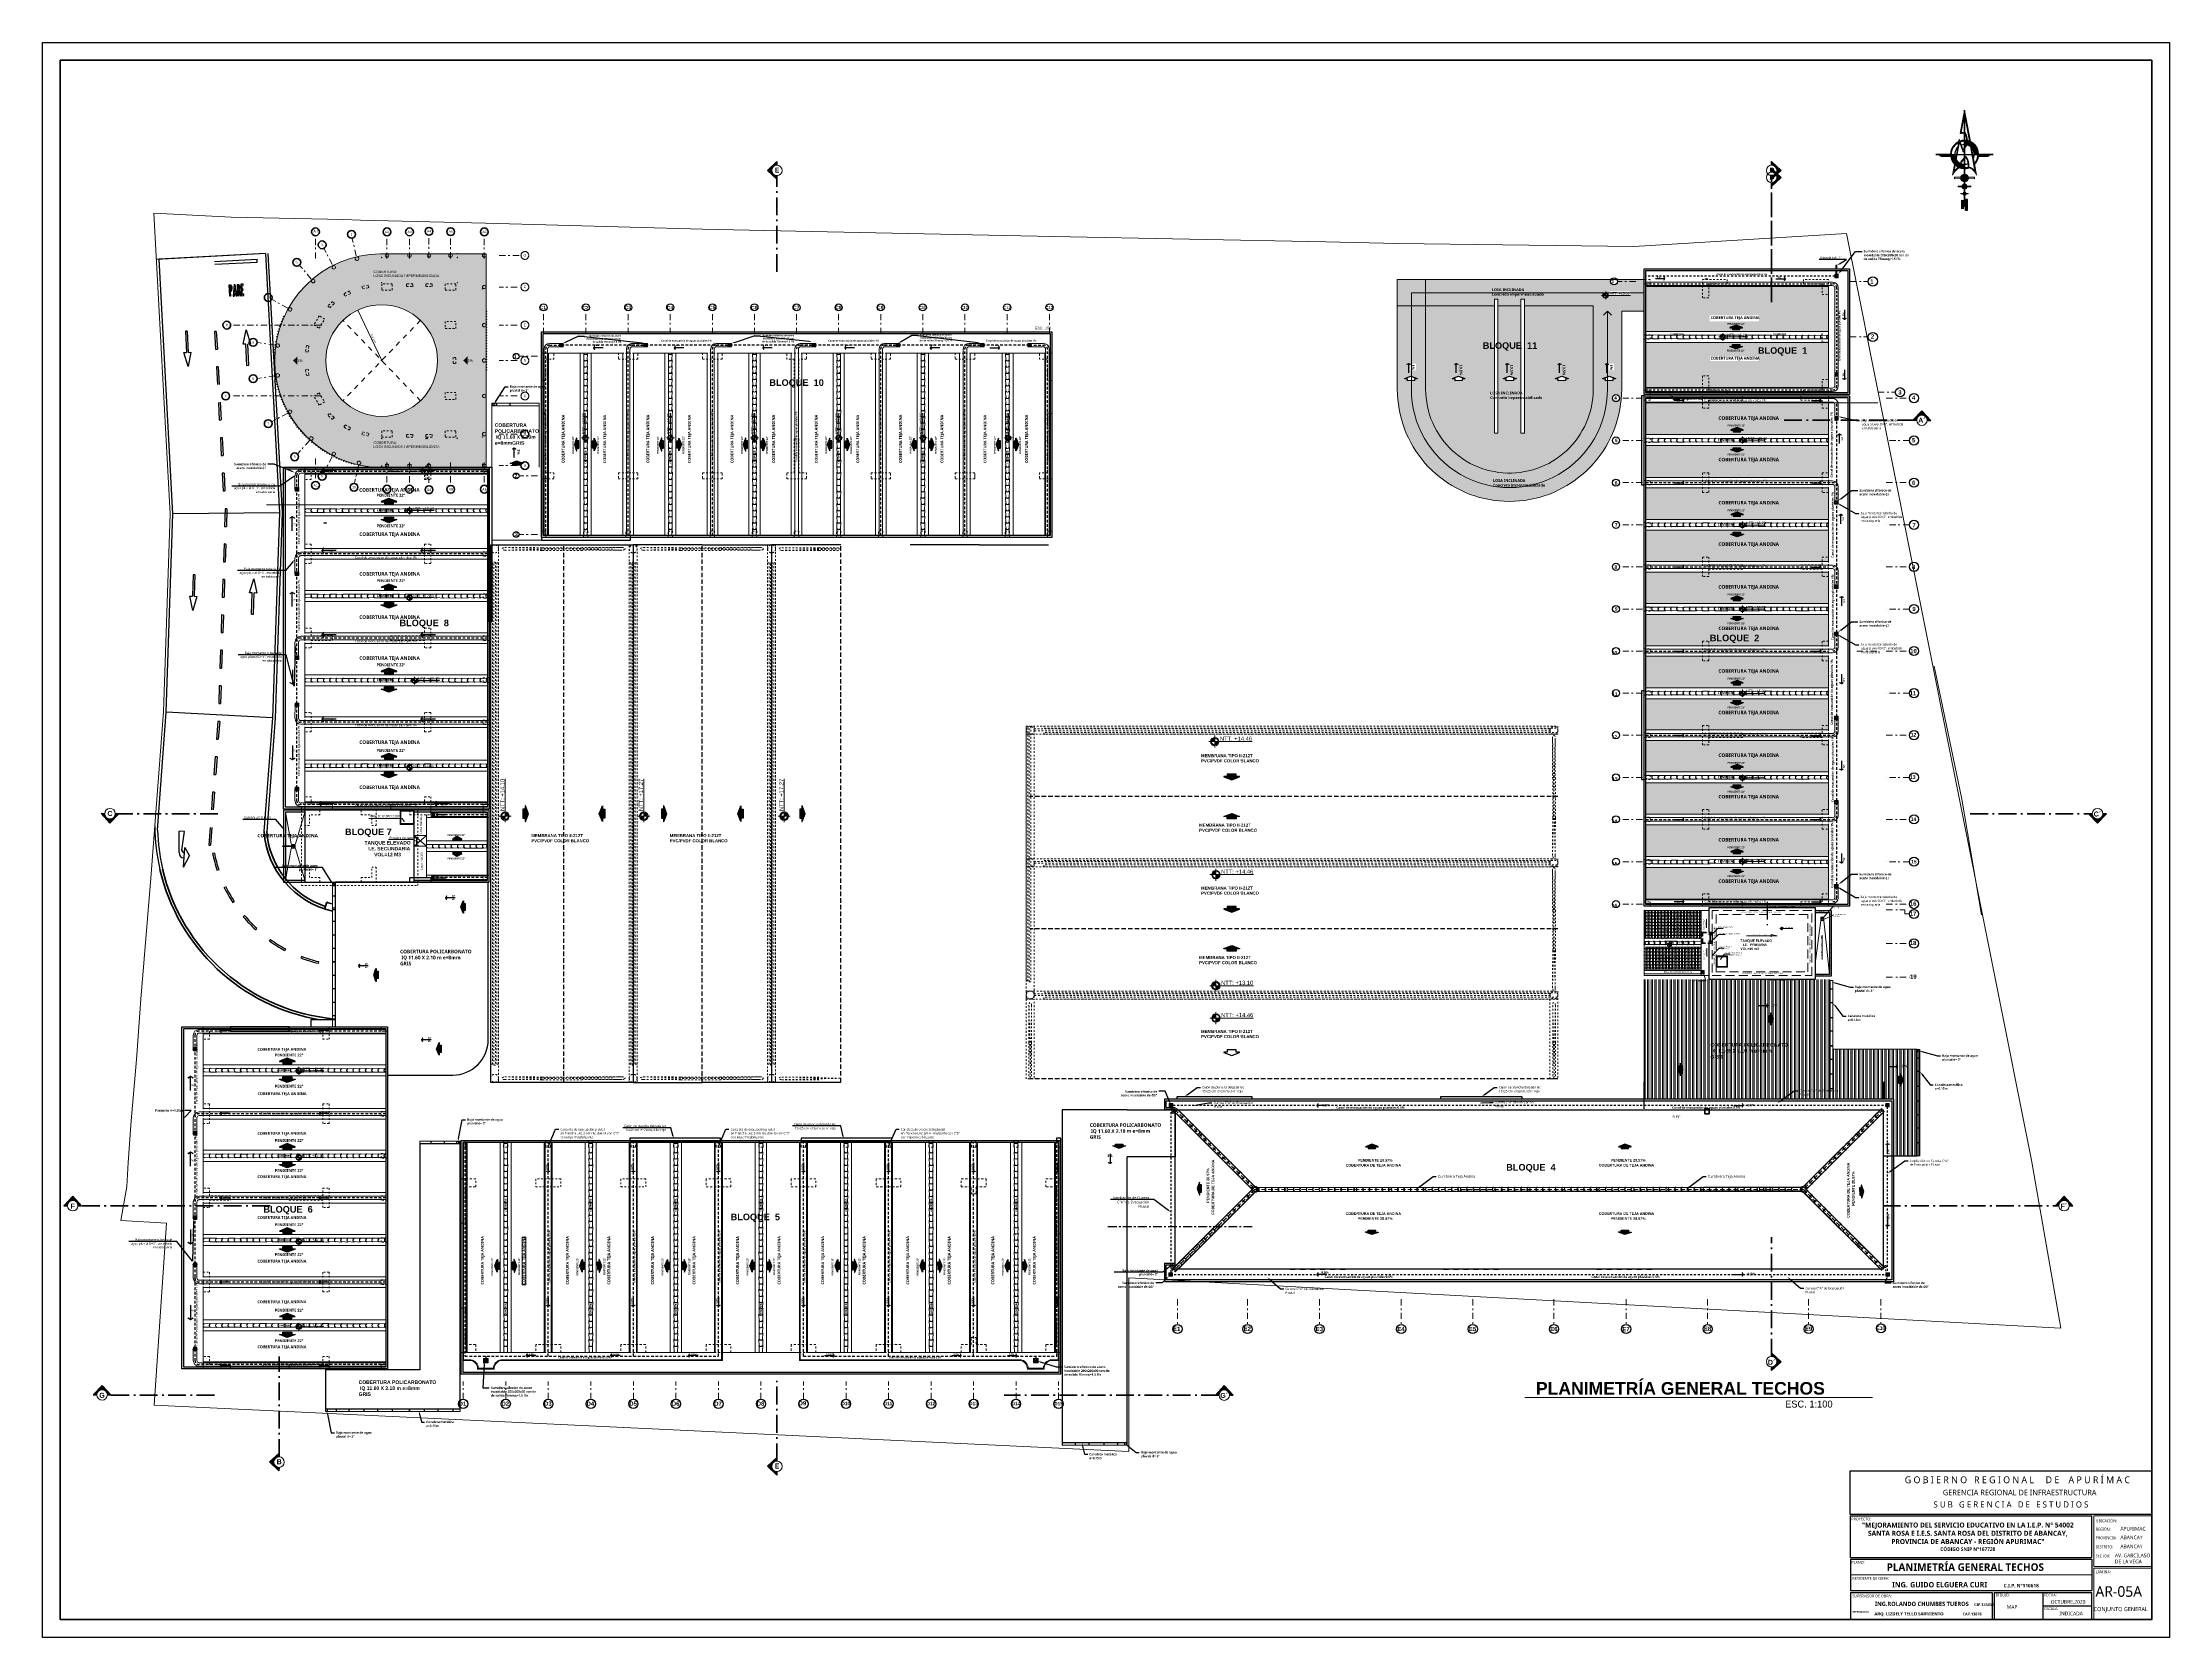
# Model space of a CAD drawing. Header units: metres. Extents: x 27 to 147, y -173 to 8.
# Drawn here: x 26.8 to 146.8, y -173.4 to -83.4 of the extents above; entities that cross this region are included whole.
import ezdxf
from ezdxf import colors
from ezdxf.entities.mleader import LeaderData, LeaderLine
from ezdxf.enums import TextEntityAlignment as Align
from ezdxf.math import Vec2, Vec3

# ---------------------------------------------------------------- set-up
doc = ezdxf.new("R2010")
doc.units = ezdxf.units.M
for name, pattern in [('1CORTE', [1.5, 1, -0.25, 0, -0.25]), ('ACAD_ISO03W100', [30, 12, -18]), ('ACAD_ISO04W100', [30, 24, -3, 0, -3]), ('CENTER2', [28.575, 19.05, -3.175, 3.175, -3.175]), ('Dashed', [0.564444, 0.282222, -0.282222]), ('DASHED2', [0.375, 0.25, -0.125]), ('Dot & Dashed', [0.670278, 0.352778, -0.176389, 0, -0.141111]), ('Hidden Line', [0.15875, 0.105833, -0.052917]), ('HIDDEN2', [0.1875, 0.125, -0.0625]), ('Rayas', [282.222223, 141.111112, -141.111112]), ('Trazo pequeño', [3, 2, -1])]:
    doc.linetypes.add(name, pattern=pattern)
for name, color, linetype, lineweight in [('1', 7, 'Continuous', 5), ('2D Drafting - General_Pen_No__46', 7, 'Continuous', 25), ('A-FLOR', 192, 'Continuous', 13), ('A-TRAZO', 7, 'Continuous', 5), ('AA. Proyeccion Corte', 10, '1CORTE', 50), ('canal de evacuacion', 1, 'Continuous', 20), ('COLUMNAS 50', 32, 'Continuous', 70), ('CORTE_EJE', 31, 'ACAD_ISO04W100', 80), ('cotas', 7, 'Continuous', 5), ('Cotas varias El', 253, 'Continuous', 13), ('Drawing & Figure_Pen_No__1', 7, 'Continuous', 13), ('Drawing & Figure_Pen_No__122', 9, 'Continuous', 13), ('Drawing & Figure_Pen_No__7', 7, 'Continuous', 35), ('Equipamiento SR', 23, 'Continuous', 0), ('Estructura CAJON', 7, 'Continuous', 25), ('Estructura Compleja - Cubiertas_Pluma_Nº__32', 15, 'Continuous', 35), ('Estructura – Carga_Pen_No__1', 7, 'Continuous', 13), ('GRAFO 0 BLANCO', 7, 'Continuous', 0), ('grafo 2', 31, 'Continuous', 20), ('GRAFO 3', 22, 'Continuous', 30), ('GRAFO 4', 7, 'Continuous', 30), ('GRAFO01', 7, 'Continuous', 0), ('GRfo 3', 7, 'Continuous', 30), ('GYF-RESERVORIOS', 14, 'Continuous', 30), ('I.S. CANALES EN TECHOS', 12, 'Continuous', 40), ('I.S. CANALETAS', 12, 'Continuous', 0), ('I.S.-CANALETAS M', 160, 'Continuous', 15), ('I.S.-PLANTAS', 251, 'Continuous', 13), ('I.S.-TUB SAL 2', 140, 'Continuous', 50), ('Interior - Furniture _Pen_No__75', 7, 'Continuous', 20), ('Interior - Mobiliario', 7, 'Continuous', 5), ('Interior - Stair & Railing_Pen_No__122', 9, 'Continuous', 13), ('letras sr', 7, 'Continuous', 5), ('linea 001', 252, 'Continuous', 0), ('linea0016', 144, 'HIDDEN2', 9), ('Lineas Referencia', 73, 'Continuous', 13), ('LINEAS_IND.', 252, 'Continuous', 5), ('Membrete', 250, 'Continuous', 15), ('Mobiliario interno', 251, 'Continuous', 0), ('muro de contencion', 211, 'Continuous', 50), ('Muros el', 144, 'Continuous', 60), ('NORTE', 7, 'Continuous', 9), ('Proyeccciones', 1, 'DASHED2', 18), ('PROYECCION LOSA', 7, 'Rayas', 5), ('S-STRS-MBND', 31, 'Trazo pequeño', 9), ('teja andina', 252, 'Continuous', 0), ('TEJAS ANDINA', 253, 'Continuous', 0), ('TEXTO 1', 7, 'Continuous', 15), ('TEXTO 100', 7, 'Continuous', 20), ('TEXTOS-SUBTITULO', 7, 'Continuous', 30), ('Vanos', 140, 'Continuous', 5), ('VENTANAS  50', 161, 'Continuous', 9)]:
    doc.layers.add(name, color=color, linetype=linetype, lineweight=lineweight)
for name, color, linetype in [('ACHURADO', 1, 'Continuous'), ('perimetroooo', 3, 'Continuous'), ('Rampa', 41, 'Continuous'), ('Separador de bike pintado', 8, 'Continuous')]:
    doc.layers.add(name, color=color, linetype=linetype)
for name, color, linetype, lineweight, true_color in [('Annotation - Text_Pen_No__167', 7, 'Continuous', 13, 0x6a6a6a), ('Annotation - Text_Pen_No__82', 7, 'Continuous', 20, 0xaaaaaa), ('Drawing & Figure_Pen_No__167', 7, 'Continuous', 13, 0x6a6a6a), ('Estructura Compleja - Cubiertas_Pen_No__92', 7, 'Continuous', 13, 0xbf8080), ('Estructura – Carga_Pen_No__87', 7, 'Continuous', 20, 0x6a6a6a), ('IFC Layer.Modelo IFC_Pen_No__4', 7, 'Continuous', 20, 0x029e21), ('Interior - Furniture _Pen_No__3', 7, 'Continuous', 18, 0xff6600), ('Interior - Mobiliario _Pluma_Nº__3', 7, 'Continuous', 18, 0xff6600), ('Mobiliario', 7, 'Continuous', 0, 0x7f7f7f), ('RAMPA PROPUESTA 1 CERRAMIENTO_Pen_No__167', 7, 'Continuous', 13, 0x6a6a6a), ('Structural - Bearing_Pen_No__123', 7, 'Continuous', 0, 0xd8d8d8), ('Structural - Bearing_Pen_No__167', 7, 'Continuous', 13, 0x6a6a6a), ('Structural - Combined_Pen_No__161', 7, 'Continuous', 13, 0x6a6a6a)]:
    doc.layers.add(name, color=color, linetype=linetype, lineweight=lineweight, true_color=true_color)
doc.styles.add('Estilo-cotas', font='trebuc.ttf')
doc.styles.add('fina', font='techl___.ttf')
doc.styles.add('Generales', font='trebuc.ttf', dxfattribs={"height": 0.1})
doc.styles.add('GENERATED_STYLE_1', font='arialbd.ttf')
doc.styles.add('GENERATED_STYLE_2', font='arial.ttf')
doc.styles.add('JOS', font='arial.ttf', dxfattribs={"height": 1})
doc.styles.add('LICHA', font='bgothm.ttf')
doc.styles.add('Santa Rosa 1 50', font='trebuc.ttf')
doc.styles.get("Standard").update_dxf_attribs({"font": 'arial.ttf'})
doc.styles.add('TURBO_BASS', font='swisseb.ttf')
pattern_1 = [(270.373563, (-8.389226, -70.54366), (-0.019999575, -0.000130397), [])]
pattern_2 = [(270.373563, (-8.389226, -70.54366), (-0.019999575, -0.000130397), [])]
pattern_3 = [(270.373563, (-120.526532, -70.542315), (-0.019999575, -0.000130397), [])]
pattern_4 = [(270.373563, (-120.526532, -70.542315), (-0.019999575, -0.000130397), [])]

# ---------------------------------------------------------------- blocks, each defined once
blk = doc.blocks.new('A$C47EA5D3F')
at = {"lineweight": 25, "extrusion": (7.44261e-05, 0.001628, 0.999999)}
h = blk.add_hatch(color=142, dxfattribs=at)
h.set_gradient(color1=(41, 136, 214), color2=(10, 25, 46), tint=1, name='INVSPHERICAL')
h.paths.add_polyline_path([(2.49, 3.33), (2.29, 3.55, 0.414214), (2.23, 2.15), (2.45, 2.35, -0.414214)])
at = {"extrusion": (7.44261e-05, 0.001628, 0.999999)}
h = blk.add_hatch(color=256, dxfattribs=at)
h.paths.add_polyline_path([(3.29, 3.69), (3.36, 3.73, 0.29558), (2.29, 3.55), (2.34, 3.51, -0.282524)])
h.paths.add_polyline_path([(3.65, 3.45), (3.69, 3.49, 0.083076), (3.44, 3.69), (3.41, 3.64, -0.082797)])
at = {"lineweight": 25, "extrusion": (7.44261e-05, 0.001628, 0.999999)}
h = blk.add_hatch(color=142, dxfattribs=at)
h.set_gradient(color1=(41, 136, 214), color2=(10, 25, 46), tint=1, name='INVSPHERICAL')
h.paths.add_polyline_path([(3.43, 2.31), (3.63, 2.09, 0.414214), (3.69, 3.49), (3.47, 3.29, -0.414214)])
at = {"extrusion": (7.44261e-05, 0.001628, 0.999999)}
h = blk.add_hatch(color=142, dxfattribs=at)
h.set_gradient(color1=(41, 136, 214), color2=(14, 34, 63), tint=1, name='INVSPHERICAL')
h.paths.add_polyline_path([(2.02, 1.7, 1), (1.47, 1.7, 1)])
for points in [[(2.49, 1.95, 0.022784), (2.46, 2.02, 0.00433), (2.47, 2.03, -0.067814), (2.28, 2.19), (2.23, 2.15, 0.083153)], [(3.63, 2.09), (3.59, 2.14, -0.186794), (2.97, 1.89), (2.92, 1.83, 0.199292)]]:
    blk.add_hatch(color=256, dxfattribs=at).paths.add_polyline_path(points)
h = blk.add_hatch(color=142, dxfattribs=at)
h.set_gradient(color1=(41, 136, 214), color2=(13, 31, 58), tint=1, name='CURVED')
h.paths.add_polyline_path([(0.34, 0.53), (0.31, 0.66), (0, 0.38), (0.08, 0.29)])
h.paths.add_polyline_path([(0.52, 0.69), (0.44, 0.78), (0.31, 0.66), (0.34, 0.53)])
h = blk.add_hatch(color=142, dxfattribs=at)
h.set_gradient(color1=(41, 136, 214), color2=(13, 31, 58), tint=1, name='CURVED')
h.paths.add_polyline_path([(0.43, 0.41), (0.59, 0.36), (0.2, 0), (0.1, 0.11)])
h.paths.add_polyline_path([(0.66, 0.62), (0.76, 0.51), (0.59, 0.36), (0.43, 0.41)])
h = blk.add_hatch(color=142, dxfattribs=at)
h.set_gradient(color1=(41, 136, 214), color2=(14, 34, 63), tint=1, name='INVSPHERICAL')
h.paths.add_polyline_path([(0.8, 0.95, 1), (1.04, 0.95, 1)])
h = blk.add_hatch(color=142, dxfattribs=at)
h.set_gradient(color1=(41, 136, 214), color2=(14, 34, 63), tint=1, name='INVSPHERICAL')
h.paths.add_polyline_path([(1.48, 1.29, 1), (1.11, 1.29, 1)])
at = {"lineweight": 40, "extrusion": (7.44261e-05, 0.001628, 0.999999)}
for p, q in [((5.26, 4.93, 0), (1.94, 1.89, 0)), ((1.72, 4.07, 0), (2.24, 3.51, 0)), ((1.54, 1.52, 0), (1.43, 1.42, 0)), ((3.58, 2.05, 0), (4.1, 1.48, 0)), ((0.83, 0.87, 0), (0.24, 0.33, 0)), ((1.16, 1.17, 0), (1.01, 1.03, 0))]:
    blk.add_line(p, q, dxfattribs=at)
at = {"lineweight": 18, "extrusion": (7.44261e-05, 0.001628, 0.999999)}
for p, q in [((5.26, 4.93, 0), (3.84, 4.04, 0)), ((5.05, 4.73, 0), (3.88, 3.19, 0)), ((5.26, 4.93, 0), (3.91, 3.13, 0)), ((5.05, 4.73, 0), (3.94, 4.04, 0)), ((3.37, 3.68, 0), (2.29, 3, 0)), ((3.51, 3.83, 0), (2.32, 3.08, 0)), ((3.37, 3.68, 0), (3.01, 2.99, 0)), ((3.51, 3.83, 0), (3.13, 3.11, 0)), ((1.97, 2.86, 0), (1.31, 2.45, 0)), ((1.97, 2.8, 0), (1.6, 2.57, 0)), ((3.66, 2.81, 0), (2.44, 1.21, 0)), ((3.65, 2.89, 0), (2.59, 1.49, 0))]:
    blk.add_line(p, q, dxfattribs=at)
at = {"color": 154, "lineweight": 70, "extrusion": (7.44261e-05, 0.001628, 0.999999)}
for p, q in [((1.6, 4.31, 0), (2.29, 3.55, 0)), ((3.63, 2.09, 0), (4.32, 1.33, 0))]:
    blk.add_line(p, q, dxfattribs=at)
at = {"lineweight": 25, "extrusion": (7.44261e-05, 0.001628, 0.999999)}
for p, q in [((1.74, 3.98, 0), (2.21, 3.47, 0)), ((3.54, 2.01, 0), (4.01, 1.51, 0))]:
    blk.add_line(p, q, dxfattribs=at)
at = {"color": 154, "lineweight": 25, "extrusion": (7.44261e-05, 0.001628, 0.999999)}
blk.add_line((2.29, 3.55, 0), (3.63, 2.09, 0), dxfattribs=at)
at = {"extrusion": (7.44261e-05, 0.001628, 0.999999)}
blk.add_line((4.05, 3.82, 0), (3.73, 3.53, 0), dxfattribs=at)
for centre, radius in [((1.74, 1.7, 0), 0.275), ((0.92, 0.95, 0), 0.119), ((1.29, 1.29, 0), 0.183)]:
    blk.add_circle(centre, radius, dxfattribs=at)
at = {"color": 154, "lineweight": 25, "extrusion": (7.44261e-05, 0.001628, 0.999999)}
for radius, start, end in [(0.993, 66.6086, 241.4886), (0.694, 86.2246, 243.3661), (0.993, 267.3914, 61.471), (0.694, 287.0074, 61.0741)]:
    blk.add_arc((2.96, 2.82, 0), radius, start, end, dxfattribs=at)
at = {"extrusion": (7.44261e-05, 0.001628, 0.999999)}
for centre, radius, start, end in [((2.96, 2.82, 0), 0.929, 69.3699, 132.475), ((2.96, 2.82, 0), 0.929, 42.475, 61.4296), ((2.65, 1.53, 0), 1.09, 123.5085, 124.026), ((2.96, 2.82, 0), 0.929, 222.475, 237.9931), ((2.96, 2.82, 0), 0.929, 270.1528, 312.475)]:
    blk.add_arc(centre, radius, start, end, dxfattribs=at)
at = {"lineweight": 18, "extrusion": (7.44261e-05, 0.001628, 0.999999)}
for centre, radius, start, end in [((3.57, 2.05, 0), 1.09, 89.1775, 120.6062), ((3.57, 2.05, 0), 1.15, 90.9824, 112.2634), ((3.02, 4.15, 0), 1.1, 314.3984, 341.8623), ((3.02, 4.15, 0), 1.15, 313.8074, 343.0615), ((3.45, 3.43, 0), 0.72, 31.3267, 57.0748), ((3.45, 3.43, 0), 0.773, 29.5831, 51.0566), ((1.66, 1.63, 0), 0.894, 64.6349, 112.8545), ((1.66, 1.63, 0), 0.947, 67.0834, 93.255), ((2.65, 1.53, 0), 1.15, 76.0718, 107.8403), ((2.65, 1.53, 0), 1.09, 78.8351, 107.771), ((1.66, 1.63, 0), 0.894, 332.0955, 26.4817), ((1.87, 2.87, 0), 1.03, 304.8247, 344.8248), ((1.87, 2.87, 0), 1.08, 307.1949, 347.7534), ((1.66, 1.63, 0), 0.947, 351.695, 23.7627)]:
    blk.add_arc(centre, radius, start, end, dxfattribs=at)
at = {"layer": 'NORTE', "color": 154, "lineweight": 30, "extrusion": (7.44261e-05, 0.001628, 0.999999)}
for p, q in [((0, 0.38, 0), (0.44, 0.78, 0)), ((0.08, 0.29, 0), (0.52, 0.69, 0)), ((0.1, 0.11, 0), (0.66, 0.62, 0)), ((0.1, 0.11, 0), (0.2, 0, 0)), ((0.2, 0, 0), (0.76, 0.51, 0)), ((0.44, 0.78, 0), (0.52, 0.69, 0)), ((0.76, 0.51, 0), (0.66, 0.62, 0))]:
    blk.add_line(p, q, dxfattribs=at)
at = {"layer": 'NORTE', "color": 154, "lineweight": 15, "extrusion": (7.44261e-05, 0.001628, 0.999999), "elevation": 0}
for points in [[(1.15, 1.41), (0.97, 1.6), (1.02, 1.64), (1.2, 1.45)], [(1.52, 1.87), (1.22, 2.19), (1.29, 2.26), (1.59, 1.93)], [(1.96, 1.53), (2.25, 1.21), (2.18, 1.14), (1.89, 1.47)], [(0.83, 1.03), (0.74, 1.13), (0.76, 1.15), (0.85, 1.05)], [(1.01, 0.88), (1.1, 0.78), (1.08, 0.76), (0.99, 0.85)], [(1.44, 1.18), (1.62, 0.99), (1.57, 0.95), (1.4, 1.14)]]:
    blk.add_lwpolyline(points, dxfattribs=at)
blk = doc.blocks.new('A$C295C7585')
at = {"layer": 'Mobiliario', "lineweight": 15}
for p, q in [((1.07, 2.42), (1.21, 2.74)), ((1.21, 2.74), (1.22, 2.75)), ((1.22, 2.75), (1.36, 3.07)), ((1.25, 2.33), (1.41, 2.65)), ((1.36, 3.07), (1.37, 3.08)), ((1.37, 3.08), (1.51, 3.4)), ((1.4, 2.66), (1.56, 2.98)), ((1.41, 2.65), (1.4, 2.66)), ((1.51, 3.4), (1.53, 3.41)), ((1.56, 3), (1.72, 3.31)), ((1.56, 2.98), (1.56, 3)), ((1.72, 3.31), (1.71, 3.33)), ((0.46, 1.09), (0.6, 1.42)), ((0.6, 1.42), (0.61, 1.42)), ((0.61, 1.42), (0.75, 1.75)), ((0.64, 1.01), (0.8, 1.33)), ((0.75, 1.75), (0.77, 1.75)), ((0.77, 1.75), (0.9, 2.08)), ((0.79, 1.34), (0.95, 1.66)), ((0.8, 1.33), (0.79, 1.34)), ((0.9, 2.08), (0.92, 2.09)), ((0.92, 2.09), (1.06, 2.41)), ((0.95, 1.67), (1.1, 1.99)), ((0.95, 1.66), (0.95, 1.67)), ((1.06, 2.41), (1.07, 2.42)), ((1.1, 2), (1.26, 2.32)), ((1.1, 1.99), (1.1, 2)), ((1.26, 2.32), (1.25, 2.33)), ((0, 0.1), (0.14, 0.43)), ((0.14, 0.43), (0.15, 0.43)), ((0.15, 0.43), (0.29, 0.76)), ((0.18, 0.02), (0.34, 0.34)), ((0.29, 0.76), (0.31, 0.76)), ((0.31, 0.76), (0.45, 1.09)), ((0.34, 0.35), (0.5, 0.67)), ((0.34, 0.34), (0.34, 0.35)), ((0.45, 1.09), (0.46, 1.09)), ((0.49, 0.68), (0.65, 1)), ((0.5, 0.67), (0.49, 0.68)), ((0.65, 1), (0.64, 1.01))]:
    blk.add_line(p, q, dxfattribs=at)
for centre, radius, start, end in [((1.34, 2.77), 0.134, 189.8042, 301.9874), ((1.34, 2.77), 0.12, 189.8042, 301.9874), ((1.49, 3.1), 0.134, 189.8042, 301.9874), ((1.49, 3.1), 0.12, 189.8042, 301.9874), ((1.65, 3.43), 0.134, 189.8042, 301.9874), ((1.65, 3.43), 0.12, 189.8042, 301.9874), ((0.73, 1.44), 0.134, 189.8042, 301.9874), ((0.73, 1.44), 0.12, 189.8042, 301.9874), ((0.88, 1.77), 0.134, 189.8042, 301.9874), ((0.88, 1.77), 0.12, 189.8042, 301.9874), ((1.03, 2.1), 0.133, 189.664, 302.1276), ((1.03, 2.11), 0.12, 189.8042, 301.9874), ((1.19, 2.44), 0.134, 189.8042, 301.9874), ((1.19, 2.44), 0.12, 189.8042, 301.9874), ((0.12, 0.12), 0.12, 189.8042, 301.9874), ((0.27, 0.45), 0.134, 189.8042, 301.9874), ((0.27, 0.45), 0.12, 189.8042, 301.9874), ((0.43, 0.78), 0.134, 189.8042, 301.9874), ((0.43, 0.78), 0.12, 189.8042, 301.9874), ((0.58, 1.11), 0.134, 189.8042, 301.9874), ((0.58, 1.11), 0.12, 189.8042, 301.9874)]:
    blk.add_arc(centre, radius, start, end, dxfattribs=at)
blk = doc.blocks.new('Red 18')
at = {"layer": 'GRAFO 0 BLANCO', "linetype": 'Continuous'}
for p, q in [((0.05, 0.2), (0.05, 0.2)), ((0.05, 0.2), (0.05, 0.2)), ((0.05, 0.2), (0.05, 0.2)), ((0.05, 0.2), (0.05, 0.2)), ((0.05, 0.2), (0.05, 0.2)), ((0.05, 0.2), (0.05, 0.2)), ((0.05, 0.2), (0.05, 0.2)), ((0.05, 0.2), (0.05, 0.2)), ((0.05, 0.18), (0.05, 0.18)), ((0.05, 0.18), (0.05, 0.17)), ((0.05, 0.17), (0.05, 0.18)), ((0.05, 0.17), (0.05, 0.18)), ((0.05, 0.18), (0.05, 0.18)), ((0.05, 0.18), (0.05, 0.17)), ((0.05, 0.17), (0.05, 0.17)), ((0.05, 0.17), (0.05, 0.17)), ((0.05, 0.15), (0.05, 0.15)), ((0.05, 0.15), (0.05, 0.14)), ((0.05, 0.14), (0.05, 0.15)), ((0.05, 0.14), (0.05, 0.15)), ((0.05, 0.15), (0.05, 0.15)), ((0.05, 0.15), (0.05, 0.14)), ((0.05, 0.14), (0.05, 0.14)), ((0.05, 0.14), (0.05, 0.14)), ((0.05, 0.11), (0.05, 0.11)), ((0.05, 0.11), (0.05, 0.1)), ((0.05, 0.1), (0.05, 0.11)), ((0.05, 0.1), (0.05, 0.11)), ((0.05, 0.11), (0.05, 0.11)), ((0.05, 0.11), (0.05, 0.1)), ((0.05, 0.1), (0.05, 0.1)), ((0.05, 0.1), (0.05, 0.1)), ((0.05, 0.08), (0.05, 0.08)), ((0.05, 0.08), (0.05, 0.07)), ((0.05, 0.07), (0.05, 0.08)), ((0.05, 0.07), (0.05, 0.08)), ((0.05, 0.08), (0.05, 0.08)), ((0.05, 0.08), (0.05, 0.07)), ((0.05, 0.07), (0.05, 0.07)), ((0.05, 0.07), (0.05, 0.07)), ((0.05, 0.05), (0.05, 0.05)), ((0.05, 0.05), (0.05, 0.05)), ((0.05, 0.05), (0.05, 0.05)), ((0.05, 0.05), (0.05, 0.05)), ((0.05, 0.05), (0.05, 0.05)), ((0.05, 0.05), (0.05, 0.05)), ((0.05, 0.05), (0.05, 0.05)), ((0.05, 0.05), (0.05, 0.05)), ((0.07, 0.2), (0.08, 0.2)), ((0.08, 0.2), (0.07, 0.2)), ((0.07, 0.2), (0.07, 0.2)), ((0.07, 0.2), (0.08, 0.2)), ((0.08, 0.2), (0.07, 0.2)), ((0.07, 0.2), (0.07, 0.2)), ((0.08, 0.18), (0.07, 0.18)), ((0.07, 0.18), (0.07, 0.17)), ((0.07, 0.17), (0.07, 0.18)), ((0.07, 0.18), (0.08, 0.18)), ((0.07, 0.17), (0.08, 0.17)), ((0.08, 0.17), (0.07, 0.17)), ((0.08, 0.15), (0.07, 0.15)), ((0.07, 0.15), (0.07, 0.14)), ((0.07, 0.14), (0.07, 0.15)), ((0.07, 0.15), (0.08, 0.15)), ((0.07, 0.14), (0.08, 0.14)), ((0.08, 0.14), (0.07, 0.14)), ((0.08, 0.11), (0.07, 0.11)), ((0.07, 0.11), (0.07, 0.1)), ((0.07, 0.1), (0.07, 0.11)), ((0.07, 0.11), (0.08, 0.11)), ((0.07, 0.1), (0.08, 0.1)), ((0.08, 0.1), (0.07, 0.1)), ((0.08, 0.08), (0.07, 0.08)), ((0.07, 0.08), (0.07, 0.07)), ((0.07, 0.07), (0.07, 0.08)), ((0.07, 0.08), (0.08, 0.08)), ((0.07, 0.07), (0.08, 0.07)), ((0.08, 0.07), (0.07, 0.07)), ((0.07, 0.05), (0.08, 0.05)), ((0.08, 0.05), (0.07, 0.05)), ((0.07, 0.05), (0.07, 0.05)), ((0.07, 0.05), (0.08, 0.05)), ((0.08, 0.05), (0.07, 0.05)), ((0.07, 0.05), (0.07, 0.05)), ((0.08, 0.2), (0.08, 0.2)), ((0.08, 0.2), (0.08, 0.2)), ((0.08, 0.17), (0.08, 0.18)), ((0.08, 0.18), (0.08, 0.17)), ((0.08, 0.14), (0.08, 0.15)), ((0.08, 0.15), (0.08, 0.14)), ((0.08, 0.1), (0.08, 0.11)), ((0.08, 0.11), (0.08, 0.1)), ((0.08, 0.07), (0.08, 0.08)), ((0.08, 0.08), (0.08, 0.07)), ((0.08, 0.05), (0.08, 0.05)), ((0.08, 0.05), (0.08, 0.05)), ((0.1, 0.2), (0.11, 0.2)), ((0.11, 0.2), (0.1, 0.2)), ((0.1, 0.2), (0.1, 0.2)), ((0.1, 0.2), (0.11, 0.2)), ((0.11, 0.2), (0.1, 0.2)), ((0.1, 0.2), (0.1, 0.2)), ((0.11, 0.18), (0.1, 0.18)), ((0.1, 0.18), (0.1, 0.17)), ((0.1, 0.17), (0.1, 0.18)), ((0.1, 0.18), (0.11, 0.18)), ((0.1, 0.17), (0.11, 0.17)), ((0.11, 0.17), (0.1, 0.17)), ((0.11, 0.15), (0.1, 0.15)), ((0.1, 0.15), (0.1, 0.14)), ((0.1, 0.14), (0.1, 0.15)), ((0.1, 0.15), (0.11, 0.15)), ((0.1, 0.14), (0.11, 0.14)), ((0.11, 0.14), (0.1, 0.14)), ((0.11, 0.11), (0.1, 0.11)), ((0.1, 0.11), (0.1, 0.1)), ((0.1, 0.1), (0.1, 0.11)), ((0.1, 0.11), (0.11, 0.11)), ((0.1, 0.1), (0.11, 0.1)), ((0.11, 0.1), (0.1, 0.1)), ((0.11, 0.08), (0.1, 0.08)), ((0.1, 0.08), (0.1, 0.07)), ((0.1, 0.07), (0.1, 0.08)), ((0.1, 0.08), (0.11, 0.08)), ((0.1, 0.07), (0.11, 0.07)), ((0.11, 0.07), (0.1, 0.07)), ((0.1, 0.05), (0.11, 0.05)), ((0.11, 0.05), (0.1, 0.05)), ((0.1, 0.05), (0.1, 0.05)), ((0.1, 0.05), (0.11, 0.05)), ((0.11, 0.05), (0.1, 0.05)), ((0.1, 0.05), (0.1, 0.05)), ((0.11, 0.2), (0.11, 0.2)), ((0.11, 0.2), (0.11, 0.2)), ((0.11, 0.17), (0.11, 0.18)), ((0.11, 0.18), (0.11, 0.17)), ((0.11, 0.14), (0.11, 0.15)), ((0.11, 0.15), (0.11, 0.14)), ((0.11, 0.1), (0.11, 0.11)), ((0.11, 0.11), (0.11, 0.1)), ((0.11, 0.07), (0.11, 0.08)), ((0.11, 0.08), (0.11, 0.07)), ((0.11, 0.05), (0.11, 0.05)), ((0.11, 0.05), (0.11, 0.05)), ((0.14, 0.2), (0.15, 0.2)), ((0.15, 0.2), (0.14, 0.2)), ((0.14, 0.2), (0.14, 0.2)), ((0.14, 0.2), (0.15, 0.2)), ((0.15, 0.2), (0.14, 0.2)), ((0.14, 0.2), (0.14, 0.2)), ((0.15, 0.18), (0.14, 0.18)), ((0.14, 0.18), (0.14, 0.17)), ((0.14, 0.17), (0.14, 0.18)), ((0.14, 0.18), (0.15, 0.18)), ((0.14, 0.17), (0.15, 0.17)), ((0.15, 0.17), (0.14, 0.17)), ((0.15, 0.15), (0.14, 0.15)), ((0.14, 0.15), (0.14, 0.14)), ((0.14, 0.14), (0.14, 0.15)), ((0.14, 0.15), (0.15, 0.15)), ((0.14, 0.14), (0.15, 0.14)), ((0.15, 0.14), (0.14, 0.14)), ((0.15, 0.11), (0.14, 0.11)), ((0.14, 0.11), (0.14, 0.1)), ((0.14, 0.1), (0.14, 0.11)), ((0.14, 0.11), (0.15, 0.11)), ((0.14, 0.1), (0.15, 0.1)), ((0.15, 0.1), (0.14, 0.1)), ((0.15, 0.08), (0.14, 0.08)), ((0.14, 0.08), (0.14, 0.07)), ((0.14, 0.07), (0.14, 0.08)), ((0.14, 0.08), (0.15, 0.08)), ((0.14, 0.07), (0.15, 0.07)), ((0.15, 0.07), (0.14, 0.07)), ((0.14, 0.05), (0.15, 0.05)), ((0.15, 0.05), (0.14, 0.05)), ((0.14, 0.05), (0.14, 0.05)), ((0.14, 0.05), (0.15, 0.05)), ((0.15, 0.05), (0.14, 0.05)), ((0.14, 0.05), (0.14, 0.05)), ((0.15, 0.2), (0.15, 0.2)), ((0.15, 0.2), (0.15, 0.2)), ((0.15, 0.17), (0.15, 0.18)), ((0.15, 0.18), (0.15, 0.17)), ((0.15, 0.14), (0.15, 0.15)), ((0.15, 0.15), (0.15, 0.14)), ((0.15, 0.1), (0.15, 0.11)), ((0.15, 0.11), (0.15, 0.1)), ((0.15, 0.07), (0.15, 0.08)), ((0.15, 0.08), (0.15, 0.07)), ((0.15, 0.05), (0.15, 0.05)), ((0.15, 0.05), (0.15, 0.05)), ((0.17, 0.2), (0.18, 0.2)), ((0.18, 0.2), (0.17, 0.2)), ((0.17, 0.2), (0.17, 0.2)), ((0.17, 0.2), (0.18, 0.2)), ((0.18, 0.2), (0.17, 0.2)), ((0.17, 0.2), (0.17, 0.2)), ((0.18, 0.18), (0.17, 0.18)), ((0.17, 0.18), (0.17, 0.17)), ((0.17, 0.17), (0.17, 0.18)), ((0.17, 0.18), (0.18, 0.18)), ((0.17, 0.17), (0.18, 0.17)), ((0.18, 0.17), (0.17, 0.17)), ((0.18, 0.15), (0.17, 0.15)), ((0.17, 0.15), (0.17, 0.14)), ((0.17, 0.14), (0.17, 0.15)), ((0.17, 0.15), (0.18, 0.15)), ((0.17, 0.14), (0.18, 0.14)), ((0.18, 0.14), (0.17, 0.14)), ((0.18, 0.11), (0.17, 0.11)), ((0.17, 0.11), (0.17, 0.1)), ((0.17, 0.1), (0.17, 0.11)), ((0.17, 0.11), (0.18, 0.11)), ((0.17, 0.1), (0.18, 0.1)), ((0.18, 0.1), (0.17, 0.1)), ((0.18, 0.08), (0.17, 0.08)), ((0.17, 0.08), (0.17, 0.07)), ((0.17, 0.07), (0.17, 0.08)), ((0.17, 0.08), (0.18, 0.08)), ((0.17, 0.07), (0.18, 0.07)), ((0.18, 0.07), (0.17, 0.07)), ((0.17, 0.05), (0.18, 0.05)), ((0.18, 0.05), (0.17, 0.05)), ((0.17, 0.05), (0.17, 0.05)), ((0.17, 0.05), (0.18, 0.05)), ((0.18, 0.05), (0.17, 0.05)), ((0.17, 0.05), (0.17, 0.05)), ((0.18, 0.2), (0.18, 0.2)), ((0.18, 0.2), (0.18, 0.2)), ((0.18, 0.17), (0.18, 0.18)), ((0.18, 0.18), (0.18, 0.17)), ((0.18, 0.14), (0.18, 0.15)), ((0.18, 0.15), (0.18, 0.14)), ((0.18, 0.1), (0.18, 0.11)), ((0.18, 0.11), (0.18, 0.1)), ((0.18, 0.07), (0.18, 0.08)), ((0.18, 0.08), (0.18, 0.07)), ((0.18, 0.05), (0.18, 0.05)), ((0.18, 0.05), (0.18, 0.05)), ((0.2, 0.2), (0.2, 0.2)), ((0.2, 0.2), (0.2, 0.2)), ((0.2, 0.2), (0.2, 0.2)), ((0.2, 0.2), (0.2, 0.2)), ((0.2, 0.2), (0.2, 0.2)), ((0.2, 0.2), (0.2, 0.2)), ((0.2, 0.2), (0.2, 0.2)), ((0.2, 0.2), (0.2, 0.2)), ((0.2, 0.18), (0.2, 0.18)), ((0.2, 0.18), (0.2, 0.17)), ((0.2, 0.17), (0.2, 0.18)), ((0.2, 0.17), (0.2, 0.18)), ((0.2, 0.18), (0.2, 0.18)), ((0.2, 0.18), (0.2, 0.17)), ((0.2, 0.17), (0.2, 0.17)), ((0.2, 0.17), (0.2, 0.17)), ((0.2, 0.15), (0.2, 0.15)), ((0.2, 0.15), (0.2, 0.14)), ((0.2, 0.14), (0.2, 0.15)), ((0.2, 0.14), (0.2, 0.15)), ((0.2, 0.15), (0.2, 0.15)), ((0.2, 0.15), (0.2, 0.14)), ((0.2, 0.14), (0.2, 0.14)), ((0.2, 0.14), (0.2, 0.14)), ((0.2, 0.11), (0.2, 0.11)), ((0.2, 0.11), (0.2, 0.1)), ((0.2, 0.1), (0.2, 0.11)), ((0.2, 0.1), (0.2, 0.11)), ((0.2, 0.11), (0.2, 0.11)), ((0.2, 0.11), (0.2, 0.1)), ((0.2, 0.1), (0.2, 0.1)), ((0.2, 0.1), (0.2, 0.1)), ((0.2, 0.08), (0.2, 0.08)), ((0.2, 0.08), (0.2, 0.07)), ((0.2, 0.07), (0.2, 0.08)), ((0.2, 0.07), (0.2, 0.08)), ((0.2, 0.08), (0.2, 0.08)), ((0.2, 0.08), (0.2, 0.07)), ((0.2, 0.07), (0.2, 0.07)), ((0.2, 0.07), (0.2, 0.07)), ((0.2, 0.05), (0.2, 0.05)), ((0.2, 0.05), (0.2, 0.05)), ((0.2, 0.05), (0.2, 0.05)), ((0.2, 0.05), (0.2, 0.05)), ((0.2, 0.05), (0.2, 0.05)), ((0.2, 0.05), (0.2, 0.05)), ((0.2, 0.05), (0.2, 0.05)), ((0.2, 0.05), (0.2, 0.05))]:
    blk.add_line(p, q, dxfattribs=at)
at = {"layer": 'GRAFO01'}
blk.add_lwpolyline([(0.03, 0.03), (0.23, 0.03), (0.23, 0.23), (0.03, 0.23)], close=True, dxfattribs=at)
at = {"layer": 'Interior - Mobiliario _Pluma_Nº__3', "linetype": 'Continuous'}
for p, q in [((0.23, 0.23), (0.03, 0.23)), ((0.03, 0.23), (0.03, 0.03)), ((0.03, 0.03), (0.23, 0.03)), ((0.23, 0.03), (0.23, 0.23))]:
    blk.add_line(p, q, dxfattribs=at)
blk = doc.blocks.new('FLECHA')
at = {"layer": 'grafo 2', "ltscale": 0.05}
for p, q in [((674350.407, 8489809.493, -2.952), (674350.357, 8489809.393, -2.952)), ((674350.426, 8489809.474, -2.952), (674350.357, 8489809.393, -2.952)), ((674350.426, 8489809.312, -2.952), (674350.357, 8489809.393, -2.952)), ((674350.407, 8489809.493, -2.952), (674350.426, 8489809.474, -2.952)), ((674350.407, 8489809.293, -2.952), (674350.426, 8489809.312, -2.952))]:
    blk.add_line(p, q, dxfattribs=at)
at = {"layer": 'grafo 2', "lineweight": 25}
blk.add_line((674350.899, 8489809.393, -2.952), (674350.357, 8489809.393, -2.952), dxfattribs=at)
at = {"layer": 'grafo 2'}
blk.add_line((674350.357, 8489809.393, -2.952), (674350.407, 8489809.293, -2.952), dxfattribs=at)
blk = doc.blocks.new('A$C0B2D350F')
at = {"layer": 'Proyeccciones', "linetype": 'DASHED2', "lineweight": 9, "ltscale": 0.4}
for p, q in [((0.15, 0.16), (6.76, 0.01)), ((0.15, 0.01), (6.76, 0.16))]:
    blk.add_line(p, q, dxfattribs=at)
at = {"layer": 'Proyeccciones', "linetype": 'DASHED2', "lineweight": 9, "ltscale": 0.4, "flags": 128}
for points in [[(0, 0.11), (0.02, 0.13), (0.06, 0.14), (0.1, 0.15), (0.15, 0.16)], [(0.15, 0.01), (0.1, 0.01), (0.06, 0.02), (0.02, 0.04), (0, 0.06)], [(0.15, 0.16), (2.27, 0.15)], [(0.15, 0.01), (2.27, 0)], [(2.27, 0.15), (3.36, 0.15)], [(2.27, 0), (3.36, 0)], [(4.52, 0.15), (3.36, 0.15)], [(4.52, 0), (3.36, 0)], [(6.76, 0.16), (4.52, 0.16)], [(6.76, 0.01), (4.52, 0.01)], [(6.76, 0.16), (6.81, 0.16), (6.86, 0.14), (6.89, 0.13), (6.92, 0.11)], [(6.92, 0.06), (6.89, 0.04), (6.86, 0.02), (6.81, 0.01), (6.76, 0.01)], [(6.92, 0.11), (6.93, 0.08)], [(6.93, 0.08), (6.92, 0.06)]]:
    blk.add_lwpolyline(points, dxfattribs=at)

msp = doc.modelspace()

# ---------------------------------------------------------------- hatches: boundary and pattern name
at = {"layer": '1', "lineweight": 5, "true_color": 0x636466}
h = msp.add_hatch(dxfattribs=at)
h.set_pattern_fill('_USER,_O', color=251, scale=0.02, angle=540, pattern_type=0)
h.set_pattern_definition([(180.373563, (124.584055, 60.504624), (-0.000130397, 0.019999575), [])])
h.paths.add_polyline_path([(67.92, -90.61, -0.414214), (68.22, -90.31), (68.22, -90.11), (67.68, -90.61), (68.22, -91.11), (68.22, -90.91, -0.414214)])
h = msp.add_hatch(dxfattribs=at)
h.set_pattern_fill('_USER,_O', color=251, scale=0.02, angle=540, pattern_type=0)
h.set_pattern_definition([(180.373563, (124.584055, 60.504624), (-0.000130397, 0.019999575), [])])
h.paths.add_polyline_path([(67.92, -90.61, -0.414214), (68.22, -90.31), (68.22, -90.11), (67.68, -90.61), (68.22, -91.11), (68.22, -90.91, -0.414214)])
h = msp.add_hatch(dxfattribs=at)
h.set_pattern_fill('_USER,_O', color=251, scale=0.02, angle=540, pattern_type=0)
h.set_pattern_definition([(180.373563, (124.584055, 60.504624), (-0.000130397, 0.019999575), [])])
h.paths.add_polyline_path([(67.92, -90.61, -0.414214), (68.22, -90.31), (68.22, -90.11), (67.68, -90.61), (68.22, -91.11), (68.22, -90.91, -0.414214)])
h = msp.add_hatch(dxfattribs=at)
h.set_pattern_fill('_USER,_O', color=251, scale=0.02, angle=540, pattern_type=0)
h.set_pattern_definition([(180.373563, (124.584055, 60.504624), (-0.000130397, 0.019999575), [])])
h.paths.add_polyline_path([(67.92, -90.61, -0.414214), (68.22, -90.31), (68.22, -90.11), (67.68, -90.61), (68.22, -91.11), (68.22, -90.91, -0.414214)])
at = {"layer": '1', "lineweight": 5}
h = msp.add_hatch(dxfattribs=at)
h.set_pattern_fill('_USER,_O', scale=0.02, angle=360, pattern_type=0)
h.set_pattern_definition([(0.373563, (67.976047, -241.723844), (0.000130397, -0.019999575), [])])
h.paths.add_polyline_path([(124.64, -90.61, -0.414214), (124.34, -90.91), (124.34, -91.11), (124.88, -90.61), (124.34, -90.11), (124.34, -90.31, -0.414214)])
at = {"layer": '1', "lineweight": 5, "true_color": 0x939598}
h = msp.add_hatch(dxfattribs=at)
h.set_pattern_fill('_USER,_O', color=252, scale=0.02, angle=360, pattern_type=0)
h.set_pattern_definition([(0.373563, (67.976047, -241.723844), (0.000130397, -0.019999575), [])])
h.paths.add_polyline_path([(124.64, -90.61, -0.414214), (124.34, -90.91), (124.34, -91.11), (124.88, -90.61), (124.34, -90.11), (124.34, -90.31, -0.414214)])
at = {"layer": '1', "lineweight": 5}
h = msp.add_hatch(dxfattribs=at)
h.set_pattern_fill('_USER,_O', scale=0.02, angle=360, pattern_type=0)
h.set_pattern_definition([(0.373563, (67.975927, -242.127229), (0.000130397, -0.019999575), [])])
h.paths.add_polyline_path([(124.64, -91.01, -0.414214), (124.34, -91.31), (124.34, -91.52), (124.88, -91.02), (124.34, -90.51), (124.34, -90.72, -0.414214)])
at = {"layer": '1', "lineweight": 5, "true_color": 0x939598}
h = msp.add_hatch(dxfattribs=at)
h.set_pattern_fill('_USER,_O', color=252, scale=0.02, angle=360, pattern_type=0)
h.set_pattern_definition([(0.373563, (67.975927, -242.127229), (0.000130397, -0.019999575), [])])
h.paths.add_polyline_path([(124.64, -91.01, -0.414214), (124.34, -91.31), (124.34, -91.52), (124.88, -91.02), (124.34, -90.51), (124.34, -90.72, -0.414214)])
at = {"layer": '1', "lineweight": 5}
h = msp.add_hatch(dxfattribs=at)
h.set_pattern_fill('_USER,_O', scale=0.02, angle=450, pattern_type=0)
h.set_pattern_definition([(90.373563, (283.931522, -161.081978), (0.019999575, 0.000130397), [])])
h.paths.add_polyline_path([(132.82, -104.42, -0.414214), (133.11, -104.72), (133.32, -104.72), (132.82, -104.18), (132.31, -104.71), (132.52, -104.71, -0.414214)])
h = msp.add_hatch(dxfattribs=at)
h.set_pattern_fill('_USER,_O', scale=0.02, angle=450, pattern_type=0)
h.set_pattern_definition([(90.373563, (283.931522, -161.081978), (0.019999575, 0.000130397), [])])
h.paths.add_polyline_path([(132.82, -104.42, -0.414214), (133.11, -104.72), (133.32, -104.72), (132.82, -104.18), (132.31, -104.71), (132.52, -104.71, -0.414214)])
h = msp.add_hatch(dxfattribs=at)
h.set_pattern_fill('_USER,_O', scale=0.02, angle=630, pattern_type=0)
h.set_pattern_definition(pattern_3)
h.paths.add_polyline_path([(30.59, -127.2, -0.414214), (30.29, -126.91), (30.09, -126.9), (30.58, -127.45), (31.09, -126.91), (30.88, -126.91, -0.414214)])
h = msp.add_hatch(dxfattribs=at)
h.set_pattern_fill('_USER,_O', scale=0.02, angle=630, pattern_type=0)
h.set_pattern_definition(pattern_4)
h.paths.add_polyline_path([(30.59, -127.2, -0.414214), (30.29, -126.91), (30.09, -126.9), (30.58, -127.45), (31.09, -126.91), (30.88, -126.91, -0.414214)])
h = msp.add_hatch(dxfattribs=at)
h.set_pattern_fill('_USER,_O', scale=0.02, angle=630, pattern_type=0)
h.set_pattern_definition(pattern_3)
h.paths.add_polyline_path([(30.59, -127.2, -0.414214), (30.29, -126.91), (30.09, -126.9), (30.58, -127.45), (31.09, -126.91), (30.88, -126.91, -0.414214)])
h = msp.add_hatch(dxfattribs=at)
h.set_pattern_fill('_USER,_O', scale=0.02, angle=630, pattern_type=0)
h.set_pattern_definition(pattern_4)
h.paths.add_polyline_path([(30.59, -127.2, -0.414214), (30.29, -126.91), (30.09, -126.9), (30.58, -127.45), (31.09, -126.91), (30.88, -126.91, -0.414214)])
h = msp.add_hatch(dxfattribs=at)
h.set_pattern_fill('_USER,_O', scale=0.02, angle=630, pattern_type=0)
h.set_pattern_definition(pattern_1)
h.paths.add_polyline_path([(142.72, -127.21, -0.414214), (142.43, -126.91), (142.22, -126.91), (142.72, -127.45), (143.23, -126.91), (143.02, -126.91, -0.414214)])
h = msp.add_hatch(dxfattribs=at)
h.set_pattern_fill('_USER,_O', scale=0.02, angle=630, pattern_type=0)
h.set_pattern_definition(pattern_2)
h.paths.add_polyline_path([(142.72, -127.21, -0.414214), (142.43, -126.91), (142.22, -126.91), (142.72, -127.45), (143.23, -126.91), (143.02, -126.91, -0.414214)])
h = msp.add_hatch(dxfattribs=at)
h.set_pattern_fill('_USER,_O', scale=0.02, angle=630, pattern_type=0)
h.set_pattern_definition(pattern_1)
h.paths.add_polyline_path([(142.72, -127.21, -0.414214), (142.43, -126.91), (142.22, -126.91), (142.72, -127.45), (143.23, -126.91), (143.02, -126.91, -0.414214)])
h = msp.add_hatch(dxfattribs=at)
h.set_pattern_fill('_USER,_O', scale=0.02, angle=630, pattern_type=0)
h.set_pattern_definition(pattern_2)
h.paths.add_polyline_path([(142.72, -127.21, -0.414214), (142.43, -126.91), (142.22, -126.91), (142.72, -127.45), (143.23, -126.91), (143.02, -126.91, -0.414214)])
h = msp.add_hatch(dxfattribs=at)
h.set_pattern_fill('_USER,_O', scale=0.02, angle=810, pattern_type=0)
h.set_pattern_definition([(90.373563, (179.60546, -205.396566), (0.019999575, 0.000130397), [])])
h.paths.add_polyline_path([(28.49, -148.74, -0.414214), (28.79, -149.03), (28.99, -149.03), (28.49, -148.49), (27.99, -149.03), (28.2, -149.03, -0.414214)])
h = msp.add_hatch(dxfattribs=at)
h.set_pattern_fill('_USER,_O', scale=0.02, angle=810, pattern_type=0)
h.set_pattern_definition([(90.373563, (179.60546, -205.396566), (0.019999575, 0.000130397), [])])
h.paths.add_polyline_path([(28.49, -148.74, -0.414214), (28.79, -149.03), (28.99, -149.03), (28.49, -148.49), (27.99, -149.03), (28.2, -149.03, -0.414214)])
h = msp.add_hatch(dxfattribs=at)
h.set_pattern_fill('_USER,_O', scale=0.02, angle=810, pattern_type=0)
h.set_pattern_definition([(90.373563, (179.60546, -205.396566), (0.019999575, 0.000130397), [])])
h.paths.add_polyline_path([(28.49, -148.74, -0.414214), (28.79, -149.03), (28.99, -149.03), (28.49, -148.49), (27.99, -149.03), (28.2, -149.03, -0.414214)])
h = msp.add_hatch(dxfattribs=at)
h.set_pattern_fill('_USER,_O', scale=0.02, angle=810, pattern_type=0)
h.set_pattern_definition([(90.373563, (179.60546, -205.396566), (0.019999575, 0.000130397), [])])
h.paths.add_polyline_path([(28.49, -148.74, -0.414214), (28.79, -149.03), (28.99, -149.03), (28.49, -148.49), (27.99, -149.03), (28.2, -149.03, -0.414214)])
h = msp.add_hatch(dxfattribs=at)
h.set_pattern_fill('_USER,_O', scale=0.02, angle=810, pattern_type=0)
h.set_pattern_definition([(90.373563, (179.60546, -205.396566), (0.019999575, 0.000130397), [])])
h.paths.add_polyline_path([(28.49, -148.74, -0.414214), (28.79, -149.03), (28.99, -149.03), (28.49, -148.49), (27.99, -149.03), (28.2, -149.03, -0.414214)])
h = msp.add_hatch(dxfattribs=at)
h.set_pattern_fill('_USER,_O', scale=0.02, angle=810, pattern_type=0)
h.set_pattern_definition([(90.373563, (179.60546, -205.396566), (0.019999575, 0.000130397), [])])
h.paths.add_polyline_path([(28.49, -148.74, -0.414214), (28.79, -149.03), (28.99, -149.03), (28.49, -148.49), (27.99, -149.03), (28.2, -149.03, -0.414214)])
h = msp.add_hatch(dxfattribs=at)
h.set_pattern_fill('_USER,_O', scale=0.02, angle=810, pattern_type=0)
h.set_pattern_definition([(90.373563, (179.60546, -205.396566), (0.019999575, 0.000130397), [])])
h.paths.add_polyline_path([(28.49, -148.74, -0.414214), (28.79, -149.03), (28.99, -149.03), (28.49, -148.49), (27.99, -149.03), (28.2, -149.03, -0.414214)])
h = msp.add_hatch(dxfattribs=at)
h.set_pattern_fill('_USER,_O', scale=0.02, angle=810, pattern_type=0)
h.set_pattern_definition([(90.373563, (179.60546, -205.396566), (0.019999575, 0.000130397), [])])
h.paths.add_polyline_path([(28.49, -148.74, -0.414214), (28.79, -149.03), (28.99, -149.03), (28.49, -148.49), (27.99, -149.03), (28.2, -149.03, -0.414214)])
h = msp.add_hatch(dxfattribs=at)
h.set_pattern_fill('_USER,_O', scale=0.02, angle=810, pattern_type=0)
h.set_pattern_definition([(90.373563, (291.954628, -205.396566), (0.019999575, 0.000130397), [])])
h.paths.add_polyline_path([(140.84, -148.74, -0.414214), (141.14, -149.03), (141.34, -149.03), (140.84, -148.49), (140.34, -149.03), (140.54, -149.03, -0.414214)])
h = msp.add_hatch(dxfattribs=at)
h.set_pattern_fill('_USER,_O', scale=0.02, angle=810, pattern_type=0)
h.set_pattern_definition([(90.373563, (291.954628, -205.396566), (0.019999575, 0.000130397), [])])
h.paths.add_polyline_path([(140.84, -148.74, -0.414214), (141.14, -149.03), (141.34, -149.03), (140.84, -148.49), (140.34, -149.03), (140.54, -149.03, -0.414214)])
h = msp.add_hatch(dxfattribs=at)
h.set_pattern_fill('_USER,_O', scale=0.02, angle=810, pattern_type=0)
h.set_pattern_definition([(90.373563, (291.954628, -205.396566), (0.019999575, 0.000130397), [])])
h.paths.add_polyline_path([(140.84, -148.74, -0.414214), (141.14, -149.03), (141.34, -149.03), (140.84, -148.49), (140.34, -149.03), (140.54, -149.03, -0.414214)])
h = msp.add_hatch(dxfattribs=at)
h.set_pattern_fill('_USER,_O', scale=0.02, angle=810, pattern_type=0)
h.set_pattern_definition([(90.373563, (291.954628, -205.396566), (0.019999575, 0.000130397), [])])
h.paths.add_polyline_path([(140.84, -148.74, -0.414214), (141.14, -149.03), (141.34, -149.03), (140.84, -148.49), (140.34, -149.03), (140.54, -149.03, -0.414214)])
h = msp.add_hatch(dxfattribs=at)
h.set_pattern_fill('_USER,_O', scale=0.02, angle=360, pattern_type=0)
h.set_pattern_definition([(0.373563, (67.972187, -308.946651), (0.000130397, -0.019999575), [])])
h.paths.add_polyline_path([(124.63, -157.83, -0.414214), (124.34, -158.13), (124.33, -158.33), (124.88, -157.84), (124.34, -157.33), (124.34, -157.54, -0.414214)])
at = {"layer": '1', "lineweight": 5, "true_color": 0x939598}
h = msp.add_hatch(dxfattribs=at)
h.set_pattern_fill('_USER,_O', color=252, scale=0.02, angle=360, pattern_type=0)
h.set_pattern_definition([(0.373563, (67.972187, -308.946651), (0.000130397, -0.019999575), [])])
h.paths.add_polyline_path([(124.63, -157.83, -0.414214), (124.34, -158.13), (124.33, -158.33), (124.88, -157.84), (124.34, -157.33), (124.34, -157.54, -0.414214)])
at = {"layer": '1', "lineweight": 5}
h = msp.add_hatch(dxfattribs=at)
h.set_pattern_fill('_USER,_O', scale=0.02, angle=810, pattern_type=0)
h.set_pattern_definition([(90.373563, (181.264254, -216.077815), (0.019999575, 0.000130397), [])])
h.paths.add_polyline_path([(30.15, -159.42, -0.414214), (30.45, -159.71), (30.65, -159.72), (30.15, -159.17), (29.65, -159.71), (29.85, -159.71, -0.414214)])
h = msp.add_hatch(dxfattribs=at)
h.set_pattern_fill('_USER,_O', scale=0.02, angle=810, pattern_type=0)
h.set_pattern_definition([(90.373563, (181.264254, -216.077815), (0.019999575, 0.000130397), [])])
h.paths.add_polyline_path([(30.15, -159.42, -0.414214), (30.45, -159.71), (30.65, -159.72), (30.15, -159.17), (29.65, -159.71), (29.85, -159.71, -0.414214)])
h = msp.add_hatch(dxfattribs=at)
h.set_pattern_fill('_USER,_O', scale=0.02, angle=810, pattern_type=0)
h.set_pattern_definition([(90.373563, (244.574313, -216.084365), (0.019999575, 0.000130397), [])])
h.paths.add_polyline_path([(93.46, -159.42, -0.414214), (93.76, -159.72), (93.96, -159.72), (93.46, -159.18), (92.96, -159.72), (93.16, -159.72, -0.414214)])
h = msp.add_hatch(dxfattribs=at)
h.set_pattern_fill('_USER,_O', scale=0.02, angle=810, pattern_type=0)
h.set_pattern_definition([(90.373563, (244.574313, -216.084365), (0.019999575, 0.000130397), [])])
h.paths.add_polyline_path([(93.46, -159.42, -0.414214), (93.76, -159.72), (93.96, -159.72), (93.46, -159.18), (92.96, -159.72), (93.16, -159.72, -0.414214)])
at = {"layer": '1', "lineweight": 5, "true_color": 0x636466}
h = msp.add_hatch(dxfattribs=at)
h.set_pattern_fill('_USER,_O', color=251, scale=0.02, angle=540, pattern_type=0)
h.set_pattern_definition([(180.373563, (96.492878, -12.383976), (-0.000130397, 0.019999575), [])])
h.paths.add_polyline_path([(39.83, -163.5, -0.414214), (40.13, -163.2), (40.13, -163), (39.59, -163.49), (40.12, -164), (40.13, -163.79, -0.414214)])
h = msp.add_hatch(dxfattribs=at)
h.set_pattern_fill('_USER,_O', color=251, scale=0.02, angle=540, pattern_type=0)
h.set_pattern_definition([(180.373563, (96.492878, -12.383976), (-0.000130397, 0.019999575), [])])
h.paths.add_polyline_path([(39.83, -163.5, -0.414214), (40.13, -163.2), (40.13, -163), (39.59, -163.49), (40.12, -164), (40.13, -163.79, -0.414214)])
h = msp.add_hatch(dxfattribs=at)
h.set_pattern_fill('_USER,_O', color=251, scale=0.02, angle=540, pattern_type=0)
h.set_pattern_definition([(180.373563, (124.584055, -12.62143), (-0.000130397, 0.019999575), [])])
h.paths.add_polyline_path([(67.92, -163.73, -0.414214), (68.22, -163.44), (68.22, -163.23), (67.68, -163.73), (68.22, -164.24), (68.22, -164.03, -0.414214)])
h = msp.add_hatch(dxfattribs=at)
h.set_pattern_fill('_USER,_O', color=251, scale=0.02, angle=540, pattern_type=0)
h.set_pattern_definition([(180.373563, (124.584055, -12.62143), (-0.000130397, 0.019999575), [])])
h.paths.add_polyline_path([(67.92, -163.73, -0.414214), (68.22, -163.44), (68.22, -163.23), (67.68, -163.73), (68.22, -164.24), (68.22, -164.03, -0.414214)])
h = msp.add_hatch(dxfattribs=at)
h.set_pattern_fill('_USER,_O', color=251, scale=0.02, angle=540, pattern_type=0)
h.set_pattern_definition([(180.373563, (124.584055, -12.62143), (-0.000130397, 0.019999575), [])])
h.paths.add_polyline_path([(67.92, -163.73, -0.414214), (68.22, -163.44), (68.22, -163.23), (67.68, -163.73), (68.22, -164.24), (68.22, -164.03, -0.414214)])
h = msp.add_hatch(dxfattribs=at)
h.set_pattern_fill('_USER,_O', color=251, scale=0.02, angle=540, pattern_type=0)
h.set_pattern_definition([(180.373563, (124.584055, -12.62143), (-0.000130397, 0.019999575), [])])
h.paths.add_polyline_path([(67.92, -163.73, -0.414214), (68.22, -163.44), (68.22, -163.23), (67.68, -163.73), (68.22, -164.24), (68.22, -164.03, -0.414214)])
at = {"layer": 'cotas', "lineweight": 30}
h = msp.add_hatch(color=253, dxfattribs=at)
h.dxf.hatch_style = 1
h.paths.add_polyline_path([(49.91, -128.35), (50.17, -128.19), (50.44, -128.35)])
h = msp.add_hatch(color=253, dxfattribs=at)
h.dxf.hatch_style = 1
h.paths.add_polyline_path([(49.91, -129.15), (50.17, -129.3), (50.44, -129.15)])
at = {"layer": 'Estructura – Carga_Pen_No__1', "linetype": 'Continuous', "lineweight": 13}
for points in [[(41.17, -101.1), (41.17, -101.58), (40.92, -101.34)], [(50.77, -101.1), (50.77, -101.58), (50.52, -101.34)]]:
    msp.add_hatch(color=7, dxfattribs=at).paths.add_polyline_path(points)
at = {"layer": 'GRAFO 0 BLANCO', "true_color": 0x939598}
h = msp.add_hatch(color=252, dxfattribs=at)
edge = h.paths.add_edge_path()
edge.add_line((118.67, -134.3), (118.58, -134.3))
edge.add_line((118.58, -134.3), (118.58, -134.39))
edge.add_arc((118.58, -134.3), 0.0909, 270, 360)
edge = h.paths.add_edge_path()
edge.add_arc((118.58, -134.3), 0.0909, 90, 180)
edge.add_line((118.49, -134.3), (118.58, -134.3))
edge.add_line((118.58, -134.3), (118.58, -134.21))
edge = h.paths.add_edge_path()
edge.add_line((118.58, -134.18), (118.58, -134.21))
edge.add_arc((118.58, -134.3), 0.0909, 0, 90, ccw=False)
edge.add_line((118.67, -134.3), (118.7, -134.3))
edge.add_arc((118.58, -134.3), 0.114, 0, 90)
h = msp.add_hatch(color=252, dxfattribs=at)
edge = h.paths.add_edge_path()
edge.add_line((124.97, -133.39), (124.91, -133.39))
edge.add_line((124.91, -133.39), (124.91, -133.45))
edge.add_arc((124.91, -133.39), 0.0555, 270, 360)
edge = h.paths.add_edge_path()
edge.add_arc((124.91, -133.39), 0.0555, 90, 180)
edge.add_line((124.86, -133.39), (124.91, -133.39))
edge.add_line((124.91, -133.39), (124.91, -133.34))
edge = h.paths.add_edge_path()
edge.add_line((124.91, -133.32), (124.91, -133.34))
edge.add_arc((124.91, -133.39), 0.0555, 0, 90, ccw=False)
edge.add_line((124.97, -133.39), (124.98, -133.39))
edge.add_arc((124.91, -133.39), 0.0696, 0, 90)
at = {"layer": 'I.S.-PLANTAS'}
h = msp.add_hatch(dxfattribs=at)
h.set_pattern_fill('SPANTIL1', color=13, scale=0.182018, style=2, pattern_type=2)
h.set_pattern_definition([(94.9697, (373.890239, 175.350414), (0.1820168121, -2.18422092407), [0.16808889, -4.0341321]), (0, (373.87568, 175.51787), (0.182018394, 0.182018394), [0.01456147, -0.16745692]), (180, (374.0577, 175.53243), (-0.182018394, -0.182018394), [0.05096515, -0.13105324]), (270, (374.00673, 175.53243), (0.182018394, -0.182018394), [0.01820184, -0.163816555]), (90, (373.89024, 175.51423), (-0.182018394, 0.182018394), [0.01820184, -0.163816555]), (180, (373.89024, 175.53243), (-0.182018394, -0.182018394), [0.01456147, -0.16745692]), (180, (374.0577, 175.51787), (-0.182018394, -0.182018394), [0.03640368, -0.145614716]), (265.0303, (374.021292, 175.517871), (-0.1820168121, -2.18422092407), [0.16808889, -4.0341321]), (232.6961, (374.021292, 175.50877), (2.36623655877, 3.09431465981), [0.04805431, -4.75736927]), (198.4349, (373.99217, 175.470546), (-0.364036868, -0.182018104), [0.04604738, -0.529545205]), (161.5651, (373.948485, 175.455985), (0.364036868, -0.182018104), [0.04604738, -0.529545205]), (127.3039, (373.9048, 175.470546), (-2.36623655877, 3.09431465981), [0.04805431, -4.75736927]), (200.2249, (373.983068, 175.483287), (2.00220184035, 0.7280750948), [0.036855995, -3.64873564]), (159.7751, (373.948485, 175.470546), (-2.00220184035, 0.7280750948), [0.036855995, -3.64873564]), (127.4054, (373.913901, 175.483287), (-1.82018575546, 2.36623775556), [0.038953575, -3.85641007]), (232.5946, (374.006731, 175.5142304), (1.82018575546, 2.36623775556), [0.038953575, -3.85641007])])
h.paths.add_polyline_path([(120.37, -132.37), (117.14, -132.37), (117.14, -133.95), (120.37, -133.95)])
h = msp.add_hatch(dxfattribs=at)
h.set_pattern_fill('SPANTIL1', color=13, scale=0.182018, style=2, pattern_type=2)
h.set_pattern_definition([(274.9697, (378.6274624, 175.754718), (-0.1820168121, 2.18422092407), [0.16808889, -4.0341321]), (180, (378.64202, 175.58726), (-0.182018394, -0.182018394), [0.01456147, -0.16745692]), (0, (378.46, 175.5727), (0.182018394, 0.182018394), [0.05096515, -0.13105324]), (90, (378.51097, 175.5727), (-0.182018394, 0.182018394), [0.01820184, -0.163816555]), (270, (378.62746, 175.5909), (0.182018394, -0.182018394), [0.01820184, -0.163816555]), (0, (378.62746, 175.5727), (0.182018394, 0.182018394), [0.01456147, -0.16745692]), (0, (378.46, 175.58726), (0.182018394, 0.182018394), [0.03640368, -0.145614716]), (85.0303, (378.496409, 175.587261), (0.1820168121, 2.18422092407), [0.16808889, -4.0341321]), (52.6961, (378.496409, 175.596362), (-2.36623655877, -3.09431465981), [0.04805431, -4.75736927]), (18.4349, (378.52553, 175.634586), (0.364036868, 0.182018104), [0.04604738, -0.529545205]), (341.5651, (378.569217, 175.64915), (-0.364036868, 0.182018104), [0.04604738, -0.529545205]), (307.3039, (378.612901, 175.634586), (2.36623655877, -3.09431465981), [0.04805431, -4.75736927]), (20.2249, (378.534633, 175.621845), (-2.00220184035, -0.7280750948), [0.036855995, -3.64873564]), (339.7751, (378.569217, 175.634586), (2.00220184035, -0.7280750948), [0.036855995, -3.64873564]), (307.4054, (378.6038, 175.621845), (1.82018575546, -2.36623775556), [0.038953575, -3.85641007]), (52.5946, (378.510971, 175.590902), (-1.82018575546, -2.36623775556), [0.038953575, -3.85641007])])
h.paths.add_polyline_path([(120.37, -134.45), (117.14, -134.45), (117.14, -135.7), (120.37, -135.7)])
at = {"layer": 'Interior - Furniture _Pen_No__3', "true_color": 0x939598}
h = msp.add_hatch(color=252, dxfattribs=at)
h.dxf.hatch_style = 1
h.paths.add_polyline_path([(122.54, -99.59), (122.54, -99.49), (122.7, -99.49), (122.7, -99.48), (122.34, -99.34), (121.98, -99.48), (121.98, -99.49), (122.13, -99.49), (122.13, -99.59)])
h = msp.add_hatch(color=252, dxfattribs=at)
h.dxf.hatch_style = 1
h.paths.add_polyline_path([(122.14, -100.44), (122.14, -100.54), (121.99, -100.54), (121.99, -100.55), (122.34, -100.68), (122.7, -100.55), (122.7, -100.54), (122.55, -100.54), (122.55, -100.43)])
h = msp.add_hatch(color=252, dxfattribs=at)
h.dxf.hatch_style = 1
h.paths.add_polyline_path([(122.59, -105.36), (122.59, -105.26), (122.74, -105.26), (122.74, -105.25), (122.39, -105.11), (122.03, -105.25), (122.03, -105.26), (122.18, -105.26), (122.18, -105.36)])
h = msp.add_hatch(color=252, dxfattribs=at)
h.dxf.hatch_style = 1
h.paths.add_polyline_path([(57.04, -105.87), (56.93, -105.87), (56.93, -105.72), (56.92, -105.72), (56.79, -106.07), (56.92, -106.43), (56.93, -106.43), (56.93, -106.28), (57.04, -106.28)])
h = msp.add_hatch(color=252, dxfattribs=at)
h.dxf.hatch_style = 1
h.paths.add_polyline_path([(57.8, -106.28), (57.9, -106.28), (57.9, -106.43), (57.91, -106.43), (58.05, -106.07), (57.91, -105.72), (57.9, -105.72), (57.9, -105.87), (57.8, -105.87)])
h = msp.add_hatch(color=252, dxfattribs=at)
h.dxf.hatch_style = 1
h.paths.add_polyline_path([(61.82, -105.87), (61.72, -105.87), (61.72, -105.72), (61.71, -105.72), (61.57, -106.07), (61.71, -106.43), (61.72, -106.43), (61.72, -106.28), (61.82, -106.28)])
h = msp.add_hatch(color=252, dxfattribs=at)
h.dxf.hatch_style = 1
h.paths.add_polyline_path([(62.58, -106.28), (62.68, -106.28), (62.68, -106.43), (62.69, -106.43), (62.83, -106.07), (62.69, -105.72), (62.68, -105.72), (62.68, -105.87), (62.58, -105.87)])
h = msp.add_hatch(color=252, dxfattribs=at)
h.dxf.hatch_style = 1
h.paths.add_polyline_path([(66.56, -105.87), (66.46, -105.87), (66.46, -105.72), (66.45, -105.72), (66.32, -106.07), (66.45, -106.43), (66.46, -106.43), (66.46, -106.28), (66.56, -106.28)])
h = msp.add_hatch(color=252, dxfattribs=at)
h.dxf.hatch_style = 1
h.paths.add_polyline_path([(67.33, -106.28), (67.43, -106.28), (67.43, -106.43), (67.44, -106.43), (67.58, -106.07), (67.44, -105.72), (67.43, -105.72), (67.43, -105.87), (67.33, -105.87)])
h = msp.add_hatch(color=252, dxfattribs=at)
h.dxf.hatch_style = 1
h.paths.add_polyline_path([(71.31, -105.87), (71.21, -105.87), (71.21, -105.72), (71.2, -105.72), (71.06, -106.07), (71.2, -106.43), (71.21, -106.43), (71.21, -106.28), (71.31, -106.28)])
h = msp.add_hatch(color=252, dxfattribs=at)
h.dxf.hatch_style = 1
h.paths.add_polyline_path([(72.08, -106.28), (72.18, -106.28), (72.18, -106.43), (72.19, -106.43), (72.32, -106.07), (72.19, -105.72), (72.18, -105.72), (72.18, -105.87), (72.08, -105.87)])
h = msp.add_hatch(color=252, dxfattribs=at)
h.dxf.hatch_style = 1
h.paths.add_polyline_path([(76.07, -105.87), (75.97, -105.87), (75.97, -105.72), (75.96, -105.72), (75.82, -106.07), (75.96, -106.43), (75.97, -106.43), (75.97, -106.28), (76.07, -106.28)])
h = msp.add_hatch(color=252, dxfattribs=at)
h.dxf.hatch_style = 1
h.paths.add_polyline_path([(76.83, -106.28), (76.93, -106.28), (76.93, -106.43), (76.94, -106.43), (77.08, -106.07), (76.94, -105.72), (76.93, -105.72), (76.93, -105.87), (76.83, -105.87)])
h = msp.add_hatch(color=252, dxfattribs=at)
h.dxf.hatch_style = 1
h.paths.add_polyline_path([(80.84, -105.87), (80.73, -105.87), (80.73, -105.72), (80.72, -105.72), (80.59, -106.07), (80.72, -106.43), (80.73, -106.43), (80.73, -106.28), (80.84, -106.28)])
h = msp.add_hatch(color=252, dxfattribs=at)
h.dxf.hatch_style = 1
h.paths.add_polyline_path([(81.6, -106.28), (81.7, -106.28), (81.7, -106.43), (81.71, -106.43), (81.85, -106.07), (81.71, -105.72), (81.7, -105.72), (81.7, -105.87), (81.6, -105.87)])
h = msp.add_hatch(color=252, dxfattribs=at)
h.dxf.hatch_style = 1
h.paths.add_polyline_path([(122.18, -106.26), (122.18, -106.36), (122.03, -106.36), (122.03, -106.37), (122.39, -106.51), (122.74, -106.37), (122.74, -106.36), (122.59, -106.36), (122.59, -106.26)])
h = msp.add_hatch(color=252, dxfattribs=at)
h.dxf.hatch_style = 1
h.paths.add_polyline_path([(53.73, -107.25), (53.73, -107.14), (53.88, -107.14), (53.88, -107.13), (53.52, -107), (53.17, -107.14), (53.17, -107.15), (53.32, -107.15), (53.32, -107.25)])
h = msp.add_hatch(color=252, dxfattribs=at)
h.dxf.hatch_style = 1
h.paths.add_polyline_path([(46.59, -109.43), (46.59, -109.31), (46.78, -109.31), (46.78, -109.29), (46.33, -109.12), (45.89, -109.29), (45.89, -109.31), (46.08, -109.31), (46.08, -109.43)])
h = msp.add_hatch(color=252, dxfattribs=at)
h.dxf.hatch_style = 1
h.paths.add_polyline_path([(46.08, -110.17), (46.08, -110.3), (45.89, -110.3), (45.89, -110.31), (46.33, -110.49), (46.78, -110.31), (46.78, -110.3), (46.59, -110.3), (46.59, -110.17)])
h = msp.add_hatch(color=252, dxfattribs=at)
h.dxf.hatch_style = 1
h.paths.add_polyline_path([(122.59, -110.13), (122.59, -110.03), (122.75, -110.03), (122.75, -110.02), (122.39, -109.89), (122.03, -110.02), (122.03, -110.03), (122.18, -110.03), (122.18, -110.13)])
h = msp.add_hatch(color=252, dxfattribs=at)
h.dxf.hatch_style = 1
h.paths.add_polyline_path([(122.18, -111.03), (122.18, -111.14), (122.03, -111.14), (122.03, -111.15), (122.39, -111.28), (122.75, -111.15), (122.75, -111.14), (122.59, -111.14), (122.59, -111.03)])
h = msp.add_hatch(color=252, dxfattribs=at)
h.dxf.hatch_style = 1
h.paths.add_polyline_path([(46.59, -114.26), (46.59, -114.13), (46.78, -114.13), (46.78, -114.12), (46.33, -113.95), (45.89, -114.12), (45.89, -114.13), (46.08, -114.13), (46.08, -114.26)])
h = msp.add_hatch(color=252, dxfattribs=at)
h.dxf.hatch_style = 1
h.paths.add_polyline_path([(46.08, -115), (46.08, -115.13), (45.89, -115.13), (45.89, -115.14), (46.33, -115.31), (46.78, -115.14), (46.78, -115.13), (46.59, -115.13), (46.59, -115)])
h = msp.add_hatch(color=252, dxfattribs=at)
h.dxf.hatch_style = 1
h.paths.add_polyline_path([(122.59, -114.88), (122.59, -114.78), (122.74, -114.78), (122.74, -114.77), (122.39, -114.64), (122.03, -114.77), (122.03, -114.78), (122.18, -114.78), (122.18, -114.88)])
h = msp.add_hatch(color=252, dxfattribs=at)
h.dxf.hatch_style = 1
h.paths.add_polyline_path([(122.18, -115.78), (122.18, -115.89), (122.03, -115.89), (122.03, -115.9), (122.39, -116.03), (122.74, -115.9), (122.74, -115.89), (122.59, -115.89), (122.59, -115.78)])
h = msp.add_hatch(color=252, dxfattribs=at)
h.dxf.hatch_style = 1
h.paths.add_polyline_path([(46.59, -119.01), (46.59, -118.88), (46.78, -118.88), (46.78, -118.87), (46.33, -118.7), (45.89, -118.87), (45.89, -118.88), (46.08, -118.88), (46.08, -119.01)])
h = msp.add_hatch(color=252, dxfattribs=at)
h.dxf.hatch_style = 1
h.paths.add_polyline_path([(46.08, -119.75), (46.08, -119.88), (45.89, -119.88), (45.89, -119.89), (46.33, -120.06), (46.78, -119.89), (46.78, -119.88), (46.59, -119.88), (46.59, -119.75)])
h = msp.add_hatch(color=252, dxfattribs=at)
h.dxf.hatch_style = 1
h.paths.add_polyline_path([(122.59, -119.63), (122.59, -119.53), (122.74, -119.53), (122.74, -119.52), (122.39, -119.39), (122.03, -119.52), (122.03, -119.53), (122.18, -119.53), (122.18, -119.63)])
h = msp.add_hatch(color=252, dxfattribs=at)
h.dxf.hatch_style = 1
h.paths.add_polyline_path([(122.18, -120.53), (122.18, -120.64), (122.03, -120.64), (122.03, -120.65), (122.39, -120.78), (122.74, -120.65), (122.74, -120.64), (122.59, -120.64), (122.59, -120.53)])
h = msp.add_hatch(color=252, dxfattribs=at)
h.dxf.hatch_style = 1
h.paths.add_polyline_path([(46.59, -123.83), (46.59, -123.7), (46.78, -123.7), (46.78, -123.69), (46.33, -123.52), (45.89, -123.69), (45.89, -123.7), (46.08, -123.7), (46.08, -123.83)])
h = msp.add_hatch(color=252, dxfattribs=at)
h.dxf.hatch_style = 1
h.paths.add_polyline_path([(46.08, -124.57), (46.08, -124.7), (45.89, -124.7), (45.89, -124.71), (46.33, -124.88), (46.78, -124.71), (46.78, -124.7), (46.59, -124.7), (46.59, -124.57)])
h = msp.add_hatch(color=252, dxfattribs=at)
h.dxf.hatch_style = 1
h.paths.add_polyline_path([(94.13, -124.68), (94.13, -124.81), (94.32, -124.81), (94.32, -124.83), (93.88, -125), (93.43, -124.83), (93.43, -124.81), (93.62, -124.81), (93.62, -124.68)])
h = msp.add_hatch(color=252, dxfattribs=at)
h.dxf.hatch_style = 1
h.paths.add_polyline_path([(122.59, -124.38), (122.59, -124.28), (122.74, -124.28), (122.74, -124.27), (122.39, -124.14), (122.03, -124.27), (122.03, -124.28), (122.18, -124.28), (122.18, -124.38)])
h = msp.add_hatch(color=252, dxfattribs=at)
h.dxf.hatch_style = 1
h.paths.add_polyline_path([(122.18, -125.28), (122.18, -125.39), (122.03, -125.39), (122.03, -125.4), (122.39, -125.53), (122.74, -125.4), (122.74, -125.39), (122.59, -125.39), (122.59, -125.28)])
h = msp.add_hatch(color=252, dxfattribs=at)
h.dxf.hatch_style = 1
h.paths.add_polyline_path([(53.89, -126.65), (54.01, -126.65), (54.01, -126.46), (54.03, -126.46), (54.2, -126.91), (54.03, -127.35), (54.01, -127.35), (54.01, -127.16), (53.89, -127.16)])
h = msp.add_hatch(color=252, dxfattribs=at)
h.dxf.hatch_style = 1
h.paths.add_polyline_path([(53.89, -126.65), (54.01, -126.65), (54.01, -126.46), (54.03, -126.46), (54.2, -126.91), (54.03, -127.35), (54.01, -127.35), (54.01, -127.16), (53.89, -127.16)])
h = msp.add_hatch(color=252, dxfattribs=at)
h.dxf.hatch_style = 1
h.paths.add_polyline_path([(58.51, -126.65), (58.38, -126.65), (58.38, -126.46), (58.37, -126.46), (58.2, -126.91), (58.37, -127.35), (58.38, -127.35), (58.38, -127.16), (58.51, -127.16)])
h = msp.add_hatch(color=252, dxfattribs=at)
h.dxf.hatch_style = 1
h.paths.add_polyline_path([(58.51, -126.65), (58.38, -126.65), (58.38, -126.46), (58.37, -126.46), (58.2, -126.91), (58.37, -127.35), (58.38, -127.35), (58.38, -127.16), (58.51, -127.16)])
h = msp.add_hatch(color=252, dxfattribs=at)
h.dxf.hatch_style = 1
h.paths.add_polyline_path([(61.7, -126.65), (61.82, -126.65), (61.82, -126.46), (61.84, -126.46), (62.01, -126.91), (61.84, -127.35), (61.82, -127.35), (61.82, -127.16), (61.7, -127.16)])
h = msp.add_hatch(color=252, dxfattribs=at)
h.dxf.hatch_style = 1
h.paths.add_polyline_path([(61.7, -126.65), (61.82, -126.65), (61.82, -126.46), (61.84, -126.46), (62.01, -126.91), (61.84, -127.35), (61.82, -127.35), (61.82, -127.16), (61.7, -127.16)])
h = msp.add_hatch(color=252, dxfattribs=at)
h.dxf.hatch_style = 1
h.paths.add_polyline_path([(66.32, -126.65), (66.19, -126.65), (66.19, -126.46), (66.18, -126.46), (66.01, -126.91), (66.18, -127.35), (66.19, -127.35), (66.19, -127.16), (66.32, -127.16)])
h = msp.add_hatch(color=252, dxfattribs=at)
h.dxf.hatch_style = 1
h.paths.add_polyline_path([(66.32, -126.65), (66.19, -126.65), (66.19, -126.46), (66.18, -126.46), (66.01, -126.91), (66.18, -127.35), (66.19, -127.35), (66.19, -127.16), (66.32, -127.16)])
h = msp.add_hatch(color=252, dxfattribs=at)
h.dxf.hatch_style = 1
h.paths.add_polyline_path([(69.51, -126.65), (69.63, -126.65), (69.63, -126.46), (69.65, -126.46), (69.82, -126.91), (69.65, -127.35), (69.63, -127.35), (69.63, -127.16), (69.51, -127.16)])
h = msp.add_hatch(color=252, dxfattribs=at)
h.dxf.hatch_style = 1
h.paths.add_polyline_path([(69.51, -126.65), (69.63, -126.65), (69.63, -126.46), (69.65, -126.46), (69.82, -126.91), (69.65, -127.35), (69.63, -127.35), (69.63, -127.16), (69.51, -127.16)])
h = msp.add_hatch(color=252, dxfattribs=at)
h.dxf.hatch_style = 1
h.paths.add_polyline_path([(94.13, -127.2), (94.13, -127.07), (94.32, -127.07), (94.32, -127.06), (93.88, -126.89), (93.43, -127.06), (93.43, -127.07), (93.62, -127.07), (93.62, -127.2)])
h = msp.add_hatch(color=252, dxfattribs=at)
h.dxf.hatch_style = 1
h.paths.add_polyline_path([(122.59, -129.16), (122.59, -129.06), (122.74, -129.06), (122.74, -129.05), (122.39, -128.91), (122.03, -129.05), (122.03, -129.06), (122.18, -129.06), (122.18, -129.16)])
h = msp.add_hatch(color=252, dxfattribs=at)
h.dxf.hatch_style = 1
h.paths.add_polyline_path([(122.18, -130.06), (122.18, -130.16), (122.03, -130.16), (122.03, -130.17), (122.39, -130.31), (122.74, -130.17), (122.74, -130.16), (122.59, -130.16), (122.59, -130.06)])
h = msp.add_hatch(color=252, dxfattribs=at)
h.dxf.hatch_style = 1
h.paths.add_polyline_path([(50.38, -132.17), (50.52, -132.53), (50.53, -132.53), (50.53, -132.38), (50.63, -132.38), (50.63, -131.97), (50.53, -131.97), (50.53, -131.82), (50.52, -131.82)])
h = msp.add_hatch(color=252, dxfattribs=at)
h.dxf.hatch_style = 1
h.paths.add_polyline_path([(94.13, -132.15), (94.13, -132.28), (94.32, -132.28), (94.32, -132.29), (93.88, -132.46), (93.43, -132.29), (93.43, -132.28), (93.62, -132.28), (93.62, -132.15)])
h = msp.add_hatch(color=252, dxfattribs=at)
h.dxf.hatch_style = 1
h.paths.add_polyline_path([(94.13, -134.66), (94.13, -134.54), (94.32, -134.54), (94.32, -134.52), (93.88, -134.35), (93.43, -134.52), (93.43, -134.54), (93.62, -134.54), (93.62, -134.66)])
h = msp.add_hatch(color=252, dxfattribs=at)
h.dxf.hatch_style = 1
h.paths.add_polyline_path([(45.47, -136.01), (45.6, -136.37), (45.61, -136.37), (45.61, -136.21), (45.72, -136.21), (45.72, -135.8), (45.61, -135.8), (45.61, -135.65), (45.6, -135.65)])
h = msp.add_hatch(color=252, dxfattribs=at)
h.dxf.hatch_style = 1
h.paths.add_polyline_path([(124.19, -138.7), (124.29, -138.7), (124.29, -138.85), (124.3, -138.85), (124.43, -138.49), (124.3, -138.14), (124.29, -138.14), (124.29, -138.29), (124.18, -138.29)])
h = msp.add_hatch(color=252, dxfattribs=at)
h.dxf.hatch_style = 1
h.paths.add_polyline_path([(49.02, -140.19), (49.16, -140.54), (49.17, -140.54), (49.17, -140.39), (49.27, -140.39), (49.27, -139.98), (49.17, -139.98), (49.17, -139.83), (49.16, -139.83)])
h = msp.add_hatch(color=252, dxfattribs=at)
h.dxf.hatch_style = 1
h.paths.add_polyline_path([(40.85, -141.02), (40.85, -140.89), (41.04, -140.89), (41.04, -140.88), (40.59, -140.71), (40.15, -140.88), (40.15, -140.89), (40.34, -140.89), (40.34, -141.02)])
h = msp.add_hatch(color=252, dxfattribs=at)
h.dxf.hatch_style = 1
h.paths.add_polyline_path([(119.09, -141.55), (119.19, -141.55), (119.19, -141.7), (119.2, -141.7), (119.34, -141.34), (119.2, -140.99), (119.19, -140.99), (119.19, -141.14), (119.09, -141.14)])
h = msp.add_hatch(color=252, dxfattribs=at)
h.dxf.hatch_style = 1
h.paths.add_polyline_path([(131.5, -142.13), (131.61, -142.13), (131.61, -142.28), (131.62, -142.28), (131.75, -141.93), (131.62, -141.57), (131.61, -141.57), (131.61, -141.72), (131.5, -141.72)])
h = msp.add_hatch(color=252, dxfattribs=at)
h.dxf.hatch_style = 1
h.paths.add_polyline_path([(40.34, -141.76), (40.34, -141.89), (40.15, -141.89), (40.15, -141.9), (40.59, -142.07), (41.04, -141.9), (41.04, -141.89), (40.85, -141.89), (40.85, -141.76)])
h = msp.add_hatch(color=252, dxfattribs=at)
h.dxf.hatch_style = 1
h.paths.add_polyline_path([(40.85, -145.85), (40.85, -145.72), (41.04, -145.72), (41.04, -145.71), (40.59, -145.53), (40.15, -145.71), (40.15, -145.72), (40.34, -145.72), (40.34, -145.85)])
h = msp.add_hatch(color=252, dxfattribs=at)
h.dxf.hatch_style = 1
h.paths.add_polyline_path([(87.53, -145.8), (87.89, -145.66), (87.89, -145.65), (87.74, -145.65), (87.74, -145.55), (87.33, -145.55), (87.33, -145.65), (87.18, -145.65), (87.18, -145.66)])
h = msp.add_hatch(color=252, dxfattribs=at)
h.dxf.hatch_style = 1
h.paths.add_polyline_path([(101.99, -145.8), (101.98, -145.7), (102.14, -145.7), (102.14, -145.69), (101.78, -145.56), (101.42, -145.7), (101.42, -145.71), (101.58, -145.71), (101.58, -145.81)])
h = msp.add_hatch(color=252, dxfattribs=at)
h.dxf.hatch_style = 1
h.paths.add_polyline_path([(116.26, -145.8), (116.26, -145.7), (116.41, -145.7), (116.41, -145.69), (116.05, -145.56), (115.7, -145.7), (115.7, -145.71), (115.85, -145.71), (115.85, -145.81)])
h = msp.add_hatch(color=252, dxfattribs=at)
h.dxf.hatch_style = 1
h.paths.add_polyline_path([(40.34, -146.59), (40.34, -146.71), (40.15, -146.71), (40.15, -146.73), (40.59, -146.9), (41.04, -146.73), (41.04, -146.71), (40.85, -146.71), (40.85, -146.59)])
h = msp.add_hatch(color=252, dxfattribs=at)
h.dxf.hatch_style = 1
h.paths.add_polyline_path([(92.17, -147.85), (92.07, -147.85), (92.07, -147.7), (92.06, -147.7), (91.93, -148.06), (92.07, -148.41), (92.08, -148.41), (92.08, -148.26), (92.18, -148.26)])
h = msp.add_hatch(color=252, dxfattribs=at)
h.dxf.hatch_style = 1
h.paths.add_polyline_path([(129.31, -148.43), (129.41, -148.43), (129.42, -148.58), (129.43, -148.58), (129.55, -148.22), (129.41, -147.87), (129.4, -147.87), (129.4, -148.02), (129.3, -148.02)])
h = msp.add_hatch(color=252, dxfattribs=at)
h.dxf.hatch_style = 1
h.paths.add_polyline_path([(40.85, -150.6), (40.85, -150.47), (41.04, -150.47), (41.04, -150.46), (40.59, -150.28), (40.15, -150.46), (40.15, -150.47), (40.34, -150.47), (40.34, -150.6)])
h = msp.add_hatch(color=252, dxfattribs=at)
h.dxf.hatch_style = 1
h.paths.add_polyline_path([(101.58, -150.41), (101.58, -150.51), (101.42, -150.51), (101.42, -150.52), (101.78, -150.66), (102.14, -150.54), (102.14, -150.53), (101.98, -150.52), (101.99, -150.42)])
h = msp.add_hatch(color=252, dxfattribs=at)
h.dxf.hatch_style = 1
h.paths.add_polyline_path([(115.85, -150.41), (115.85, -150.51), (115.7, -150.51), (115.7, -150.52), (116.05, -150.66), (116.41, -150.54), (116.41, -150.53), (116.26, -150.52), (116.26, -150.42)])
h = msp.add_hatch(color=252, dxfattribs=at)
h.dxf.hatch_style = 1
h.paths.add_polyline_path([(40.34, -151.34), (40.34, -151.46), (40.15, -151.46), (40.15, -151.48), (40.59, -151.65), (41.04, -151.48), (41.04, -151.46), (40.85, -151.46), (40.85, -151.34)])
h = msp.add_hatch(color=252, dxfattribs=at)
h.dxf.hatch_style = 1
h.paths.add_polyline_path([(52.55, -152.22), (52.45, -152.22), (52.45, -152.07), (52.44, -152.07), (52.3, -152.42), (52.43, -152.78), (52.44, -152.78), (52.44, -152.63), (52.54, -152.63)])
h = msp.add_hatch(color=252, dxfattribs=at)
h.dxf.hatch_style = 1
h.paths.add_polyline_path([(53.29, -152.63), (53.4, -152.63), (53.4, -152.78), (53.41, -152.78), (53.54, -152.42), (53.39, -152.07), (53.38, -152.07), (53.39, -152.22), (53.28, -152.22)])
h = msp.add_hatch(color=252, dxfattribs=at)
h.dxf.hatch_style = 1
h.paths.add_polyline_path([(57.35, -152.22), (57.25, -152.22), (57.25, -152.07), (57.24, -152.07), (57.1, -152.42), (57.23, -152.78), (57.24, -152.78), (57.24, -152.63), (57.34, -152.63)])
h = msp.add_hatch(color=252, dxfattribs=at)
h.dxf.hatch_style = 1
h.paths.add_polyline_path([(58.09, -152.63), (58.2, -152.63), (58.2, -152.78), (58.21, -152.78), (58.34, -152.42), (58.19, -152.07), (58.18, -152.07), (58.19, -152.22), (58.08, -152.22)])
h = msp.add_hatch(color=252, dxfattribs=at)
h.dxf.hatch_style = 1
h.paths.add_polyline_path([(62.15, -152.22), (62.05, -152.22), (62.05, -152.07), (62.04, -152.07), (61.9, -152.42), (62.03, -152.78), (62.04, -152.78), (62.04, -152.63), (62.14, -152.63)])
h = msp.add_hatch(color=252, dxfattribs=at)
h.dxf.hatch_style = 1
h.paths.add_polyline_path([(62.89, -152.63), (63, -152.63), (63, -152.78), (63.01, -152.78), (63.14, -152.42), (62.99, -152.07), (62.98, -152.07), (62.99, -152.22), (62.88, -152.22)])
h = msp.add_hatch(color=252, dxfattribs=at)
h.dxf.hatch_style = 1
h.paths.add_polyline_path([(66.95, -152.22), (66.85, -152.22), (66.85, -152.07), (66.84, -152.07), (66.7, -152.42), (66.82, -152.78), (66.83, -152.78), (66.84, -152.63), (66.94, -152.63)])
h = msp.add_hatch(color=252, dxfattribs=at)
h.dxf.hatch_style = 1
h.paths.add_polyline_path([(67.69, -152.63), (67.79, -152.63), (67.8, -152.78), (67.81, -152.78), (67.93, -152.42), (67.79, -152.07), (67.78, -152.07), (67.78, -152.22), (67.68, -152.22)])
h = msp.add_hatch(color=252, dxfattribs=at)
h.dxf.hatch_style = 1
h.paths.add_polyline_path([(71.75, -152.22), (71.65, -152.22), (71.65, -152.07), (71.64, -152.07), (71.5, -152.42), (71.63, -152.78), (71.64, -152.78), (71.64, -152.63), (71.74, -152.63)])
h = msp.add_hatch(color=252, dxfattribs=at)
h.dxf.hatch_style = 1
h.paths.add_polyline_path([(72.49, -152.63), (72.6, -152.63), (72.6, -152.78), (72.61, -152.78), (72.74, -152.42), (72.59, -152.07), (72.58, -152.07), (72.59, -152.22), (72.48, -152.22)])
h = msp.add_hatch(color=252, dxfattribs=at)
h.dxf.hatch_style = 1
h.paths.add_polyline_path([(76.55, -152.22), (76.45, -152.22), (76.45, -152.07), (76.44, -152.07), (76.3, -152.42), (76.43, -152.78), (76.44, -152.78), (76.44, -152.63), (76.54, -152.63)])
h = msp.add_hatch(color=252, dxfattribs=at)
h.dxf.hatch_style = 1
h.paths.add_polyline_path([(77.29, -152.63), (77.4, -152.63), (77.4, -152.78), (77.41, -152.78), (77.54, -152.42), (77.39, -152.07), (77.38, -152.07), (77.39, -152.22), (77.28, -152.22)])
h = msp.add_hatch(color=252, dxfattribs=at)
h.dxf.hatch_style = 1
h.paths.add_polyline_path([(81.35, -152.22), (81.25, -152.22), (81.25, -152.07), (81.24, -152.07), (81.1, -152.42), (81.22, -152.78), (81.23, -152.78), (81.24, -152.63), (81.34, -152.63)])
h = msp.add_hatch(color=252, dxfattribs=at)
h.dxf.hatch_style = 1
h.paths.add_polyline_path([(82.09, -152.63), (82.19, -152.63), (82.2, -152.78), (82.21, -152.78), (82.33, -152.42), (82.19, -152.07), (82.18, -152.07), (82.18, -152.22), (82.08, -152.22)])
h = msp.add_hatch(color=252, dxfattribs=at)
h.dxf.hatch_style = 1
h.paths.add_polyline_path([(40.85, -155.42), (40.85, -155.29), (41.04, -155.29), (41.04, -155.28), (40.59, -155.11), (40.15, -155.28), (40.15, -155.29), (40.34, -155.29), (40.34, -155.42)])
h = msp.add_hatch(color=252, dxfattribs=at)
h.dxf.hatch_style = 1
h.paths.add_polyline_path([(40.34, -156.16), (40.34, -156.29), (40.15, -156.29), (40.15, -156.3), (40.59, -156.47), (41.04, -156.3), (41.04, -156.29), (40.85, -156.29), (40.85, -156.16)])
at = {"layer": 'Interior - Furniture _Pen_No__75', "transparency": 33554628}
h = msp.add_hatch(color=152, dxfattribs=at)
h.dxf.hatch_style = 1
h.set_gradient(color1=(147, 149, 152), color2=(99, 100, 102), rotation=95, name='INVHEMISPHERICAL')
edge = h.paths.add_edge_path()
edge.add_line((117.14, -96.76), (115.61, -96.76))
edge.add_arc((115.45, -96.87), 0.2, 0, 34.6828, ccw=False)
edge.add_arc((115.45, -96.87), 0.2, -180, 0, ccw=False)
edge.add_arc((115.45, -96.87), 0.2, 145.3172, 180, ccw=False)
edge.add_line((115.28, -96.76), (103.22, -96.76))
edge.add_line((103.22, -96.76), (103.22, -102.96))
edge.add_line((103.22, -102.96), (103.23, -103.25))
edge.add_line((103.23, -103.25), (103.25, -103.53))
edge.add_line((103.25, -103.53), (103.28, -103.81))
edge.add_line((103.28, -103.81), (103.32, -104.09))
edge.add_line((103.32, -104.09), (103.38, -104.37))
edge.add_line((103.38, -104.37), (103.45, -104.65))
edge.add_line((103.45, -104.65), (103.53, -104.92))
edge.add_line((103.53, -104.92), (103.62, -105.19))
edge.add_line((103.62, -105.19), (103.73, -105.45))
edge.add_line((103.73, -105.45), (103.85, -105.71))
edge.add_line((103.85, -105.71), (103.98, -105.96))
edge.add_line((103.98, -105.96), (104.12, -106.21))
edge.add_line((104.12, -106.21), (104.27, -106.45))
edge.add_line((104.27, -106.45), (104.43, -106.68))
edge.add_line((104.43, -106.68), (104.6, -106.91))
edge.add_line((104.6, -106.91), (104.78, -107.13))
edge.add_line((104.78, -107.13), (104.97, -107.34))
edge.add_line((104.97, -107.34), (105.18, -107.54))
edge.add_line((105.18, -107.54), (105.39, -107.73))
edge.add_line((105.39, -107.73), (105.6, -107.91))
edge.add_line((105.6, -107.91), (105.83, -108.08))
edge.add_line((105.83, -108.08), (106.06, -108.24))
edge.add_line((106.06, -108.24), (106.3, -108.39))
edge.add_line((106.3, -108.39), (106.55, -108.53))
edge.add_line((106.55, -108.53), (106.8, -108.66))
edge.add_line((106.8, -108.66), (107.06, -108.78))
edge.add_line((107.06, -108.78), (107.32, -108.89))
edge.add_line((107.32, -108.89), (107.59, -108.98))
edge.add_line((107.59, -108.98), (107.86, -109.06))
edge.add_line((107.86, -109.06), (108.14, -109.13))
edge.add_line((108.14, -109.13), (108.42, -109.19))
edge.add_line((108.42, -109.19), (108.7, -109.23))
edge.add_line((108.7, -109.23), (108.98, -109.26))
edge.add_line((108.98, -109.26), (109.26, -109.28))
edge.add_line((109.26, -109.28), (109.55, -109.29))
edge.add_line((109.55, -109.29), (109.83, -109.28))
edge.add_line((109.83, -109.28), (110.12, -109.26))
edge.add_line((110.12, -109.26), (110.4, -109.23))
edge.add_line((110.4, -109.23), (110.68, -109.19))
edge.add_line((110.68, -109.19), (110.96, -109.13))
edge.add_line((110.96, -109.13), (111.23, -109.06))
edge.add_line((111.23, -109.06), (111.5, -108.98))
edge.add_line((111.5, -108.98), (111.77, -108.89))
edge.add_line((111.77, -108.89), (112.04, -108.78))
edge.add_line((112.04, -108.78), (112.29, -108.66))
edge.add_line((112.29, -108.66), (112.55, -108.53))
edge.add_line((112.55, -108.53), (112.79, -108.39))
edge.add_line((112.79, -108.39), (113.03, -108.24))
edge.add_line((113.03, -108.24), (113.27, -108.08))
edge.add_line((113.27, -108.08), (113.49, -107.91))
edge.add_line((113.49, -107.91), (113.71, -107.73))
edge.add_line((113.71, -107.73), (113.92, -107.54))
edge.add_line((113.92, -107.54), (114.12, -107.34))
edge.add_line((114.12, -107.34), (114.31, -107.13))
edge.add_line((114.31, -107.13), (114.5, -106.91))
edge.add_line((114.5, -106.91), (114.67, -106.68))
edge.add_line((114.67, -106.68), (114.83, -106.45))
edge.add_line((114.83, -106.45), (114.98, -106.21))
edge.add_line((114.98, -106.21), (115.12, -105.96))
edge.add_line((115.12, -105.96), (115.25, -105.71))
edge.add_line((115.25, -105.71), (115.37, -105.45))
edge.add_line((115.37, -105.45), (115.47, -105.19))
edge.add_line((115.47, -105.19), (115.57, -104.92))
edge.add_line((115.57, -104.92), (115.65, -104.65))
edge.add_line((115.65, -104.65), (115.72, -104.37))
edge.add_line((115.72, -104.37), (115.77, -104.09))
edge.add_line((115.77, -104.09), (115.82, -103.81))
edge.add_line((115.82, -103.81), (115.85, -103.53))
edge.add_line((115.85, -103.53), (115.86, -103.46))
edge.add_line((115.86, -103.46), (115.76, -103.46))
edge.add_arc((115.56, -103.46), 0.2, -180, 0, ccw=False)
edge.add_arc((115.56, -103.46), 0.2, 0, 180, ccw=False)
edge.add_line((115.76, -103.46), (115.86, -103.46))
edge.add_line((115.86, -103.46), (115.87, -103.25))
edge.add_line((115.87, -103.25), (115.88, -102.96))
edge.add_line((115.88, -102.96), (115.88, -98.56))
edge.add_line((115.88, -98.56), (117.14, -98.56))
edge.add_line((117.14, -98.56), (117.14, -96.76))
h.paths.add_polyline_path([(108.7, -98.26), (108.7, -97.88), (108.9, -97.88), (108.9, -98.26), (110.2, -98.26), (110.2, -97.88), (110.4, -97.88), (110.4, -98.26), (114.28, -98.26), (114.28, -102.96), (114.27, -103.21), (114.25, -103.45), (114.22, -103.69), (114.18, -103.93), (114.12, -104.17), (114.05, -104.4), (113.97, -104.63), (113.88, -104.86), (113.78, -105.08), (113.66, -105.29), (113.54, -105.5), (113.4, -105.7), (113.26, -105.9), (113.1, -106.08), (112.93, -106.26), (112.76, -106.43), (112.58, -106.59), (112.39, -106.74), (112.19, -106.88), (111.98, -107.02), (111.77, -107.14), (111.55, -107.24), (111.33, -107.34), (111.1, -107.43), (110.87, -107.5), (110.63, -107.56), (110.4, -107.61), (110.16, -107.65), (109.91, -107.68), (109.67, -107.69), (109.43, -107.69), (109.18, -107.68), (108.94, -107.65), (108.7, -107.61), (108.46, -107.56), (108.23, -107.5), (108, -107.43), (107.77, -107.34), (107.54, -107.24), (107.33, -107.14), (107.11, -107.02), (106.91, -106.88), (106.71, -106.74), (106.52, -106.59), (106.34, -106.43), (106.16, -106.26), (106, -106.08), (105.84, -105.9), (105.69, -105.7), (105.56, -105.5), (105.43, -105.29), (105.32, -105.08), (105.22, -104.86), (105.12, -104.63), (105.04, -104.4), (104.98, -104.17), (104.92, -103.93), (104.88, -103.69), (104.85, -103.45), (104.83, -103.21), (104.82, -102.96), (104.82, -98.26)], flags=16)
h.paths.add_polyline_path([(106.55, -101.49), (106.65, -101.54), (106.63, -101.56), (106.55, -101.49), (106.47, -101.56), (106.45, -101.54)], flags=0)
h.paths.add_polyline_path([(103.96, -101.54), (103.94, -101.56), (103.86, -101.49), (103.78, -101.56), (103.76, -101.54), (103.86, -101.49)], flags=16)
h.paths.add_polyline_path([(106.68, -102.23), (107.04, -102.36), (107.04, -102.37), (106.89, -102.37), (106.89, -102.47), (106.48, -102.48), (106.48, -102.37), (106.33, -102.37), (106.33, -102.36)], flags=0)
h.paths.add_polyline_path([(109.33, -101.54), (109.43, -101.49), (109.53, -101.54), (109.51, -101.56), (109.43, -101.49), (109.35, -101.56)], flags=0)
h.paths.add_polyline_path([(104.35, -102.36), (104.35, -102.37), (104.2, -102.37), (104.2, -102.47), (103.79, -102.48), (103.79, -102.37), (103.64, -102.37), (103.64, -102.36), (103.99, -102.23)], flags=16)
h.paths.add_polyline_path([(109.21, -102.36), (109.56, -102.23), (109.92, -102.36), (109.92, -102.37), (109.77, -102.37), (109.77, -102.47), (109.36, -102.48), (109.36, -102.37), (109.21, -102.37)], flags=0)
h.paths.add_polyline_path([(112.27, -101.54), (112.38, -101.49), (112.48, -101.54), (112.46, -101.56), (112.38, -101.49), (112.29, -101.56)], flags=0)
h.paths.add_polyline_path([(112.15, -102.36), (112.51, -102.23), (112.86, -102.36), (112.86, -102.37), (112.71, -102.37), (112.71, -102.47), (112.3, -102.48), (112.3, -102.37), (112.15, -102.37)], flags=0)
edge = h.paths.add_edge_path(flags=16)
edge.add_arc((114.97, -97.66), 0.159, 0, 360)
edge = h.paths.add_edge_path(flags=16)
edge.add_arc((114.97, -97.66), 0.126, 0, 360)
h.paths.add_polyline_path([(114.94, -101.54), (115.04, -101.49), (115.14, -101.54), (115.13, -101.56), (115.04, -101.49), (114.96, -101.56)], flags=16)
h.paths.add_polyline_path([(114.82, -102.36), (115.18, -102.23), (115.53, -102.36), (115.53, -102.37), (115.38, -102.37), (115.38, -102.47), (114.97, -102.48), (114.97, -102.37), (114.82, -102.37)], flags=16)
h.paths.add_polyline_path([(115.14, -101.52), (115.14, -101.89), (115.45, -101.89), (115.45, -101.52)], flags=16)
h.paths.add_polyline_path([(103.96, -101.52), (103.96, -101.89), (104.27, -101.89), (104.27, -101.52)], flags=16)
h.paths.add_polyline_path([(115.19, -97.66), (116.36, -97.66), (116.36, -97.44), (115.19, -97.44)], flags=16)
h.paths.add_polyline_path([(112.47, -101.52), (112.47, -102.18), (112.79, -102.18), (112.79, -101.52)], flags=0)
h.paths.add_polyline_path([(106.65, -101.52), (106.65, -102.18), (106.96, -102.18), (106.96, -101.52)], flags=0)
h.paths.add_polyline_path([(109.53, -101.52), (109.53, -102.18), (109.84, -102.18), (109.84, -101.52)], flags=0)
h = msp.add_hatch(color=152, dxfattribs=at)
h.dxf.hatch_style = 1
h.set_gradient(color1=(147, 149, 152), color2=(199, 200, 202), rotation=95, name='INVHEMISPHERICAL')
h.paths.add_polyline_path([(114.28, -98.26), (110.4, -98.26), (110.4, -105.43), (110.2, -105.43), (110.2, -98.26), (108.9, -98.26), (108.9, -105.43), (108.7, -105.43), (108.7, -98.26), (104.82, -98.26), (104.82, -102.96), (104.83, -103.21), (104.85, -103.45), (104.88, -103.69), (104.92, -103.93), (104.98, -104.17), (105.04, -104.4), (105.12, -104.63), (105.22, -104.86), (105.32, -105.08), (105.43, -105.29), (105.56, -105.5), (105.69, -105.7), (105.84, -105.9), (106, -106.08), (106.16, -106.26), (106.34, -106.43), (106.52, -106.59), (106.71, -106.74), (106.91, -106.88), (107.11, -107.02), (107.33, -107.14), (107.54, -107.24), (107.77, -107.34), (108, -107.43), (108.23, -107.5), (108.46, -107.56), (108.7, -107.61), (108.94, -107.65), (109.18, -107.68), (109.43, -107.69), (109.67, -107.69), (109.91, -107.68), (110.16, -107.65), (110.4, -107.61), (110.63, -107.56), (110.87, -107.5), (111.1, -107.43), (111.33, -107.34), (111.55, -107.24), (111.77, -107.14), (111.98, -107.02), (112.19, -106.88), (112.39, -106.74), (112.58, -106.59), (112.76, -106.43), (112.93, -106.26), (113.1, -106.08), (113.26, -105.9), (113.4, -105.7), (113.54, -105.5), (113.66, -105.29), (113.78, -105.08), (113.88, -104.86), (113.97, -104.63), (114.05, -104.4), (114.12, -104.17), (114.18, -103.93), (114.22, -103.69), (114.25, -103.45), (114.27, -103.21), (114.28, -102.96)])
h.paths.add_polyline_path([(112.27, -101.54), (112.38, -101.49), (112.48, -101.54), (112.46, -101.56), (112.38, -101.49), (112.29, -101.56)], flags=16)
h.paths.add_polyline_path([(112.51, -102.23), (112.86, -102.36), (112.86, -102.37), (112.71, -102.37), (112.71, -102.47), (112.3, -102.48), (112.3, -102.37), (112.15, -102.37), (112.15, -102.36)], flags=16)
h.paths.add_polyline_path([(109.53, -101.54), (109.51, -101.56), (109.43, -101.49), (109.35, -101.56), (109.33, -101.54), (109.43, -101.49)], flags=16)
h.paths.add_polyline_path([(109.92, -102.36), (109.92, -102.37), (109.77, -102.37), (109.77, -102.47), (109.36, -102.48), (109.36, -102.37), (109.21, -102.37), (109.21, -102.36), (109.56, -102.23)], flags=16)
h.paths.add_polyline_path([(107.04, -102.36), (107.04, -102.37), (106.89, -102.37), (106.89, -102.47), (106.48, -102.48), (106.48, -102.37), (106.33, -102.37), (106.33, -102.36), (106.68, -102.23)], flags=16)
h.paths.add_polyline_path([(106.65, -101.54), (106.63, -101.56), (106.55, -101.49), (106.47, -101.56), (106.45, -101.54), (106.55, -101.49)], flags=16)
h.paths.add_polyline_path([(112.47, -101.52), (112.47, -102.18), (112.79, -102.18), (112.79, -101.52)], flags=24)
h.paths.add_polyline_path([(106.65, -101.52), (106.65, -102.18), (106.96, -102.18), (106.96, -101.52)], flags=24)
h.paths.add_polyline_path([(109.53, -101.52), (109.53, -102.18), (109.84, -102.18), (109.84, -101.52)], flags=24)
at = {"layer": 'Mobiliario interno'}
h = msp.add_hatch(dxfattribs=at)
h.set_pattern_fill('STEEL', color=256, scale=1.7, angle=45)
h.set_pattern_definition([(90, (285.49793, 195.4836), (-0.2125, 0), []), (90, (285.4228, 195.55874), (-0.2125, 0), [])])
h.paths.add_polyline_path([(117.22, -136.26), (127.64, -136.26), (127.64, -136.33), (127.64, -143.02), (120.82, -143.02), (120.82, -143.03), (117.14, -143.03), (117.14, -136.26)])
h = msp.add_hatch(dxfattribs=at)
h.set_pattern_fill('STEEL', color=256, scale=1.7, angle=45)
h.set_pattern_definition([(90, (287.6245, 187.68136), (-0.2125, 0), []), (90, (287.54938, 187.7565), (-0.2125, 0), [])])
h.paths.add_polyline_path([(132.56, -140.21), (127.79, -140.2), (127.79, -140.2), (127.79, -143.02), (131.23, -143.02), (131.23, -146.21), (132.64, -146.21), (132.64, -140.21)])
h = msp.add_hatch(dxfattribs=at)
h.set_pattern_fill('STEEL', color=256, scale=1.7, angle=45)
h.set_pattern_definition([(90, (332.46249, 156.90318), (-0.2125, 0), []), (90, (332.38736, 156.97831), (-0.2125, 0), [])])
h.paths.add_polyline_path([(130.66, -143.02), (131.33, -143.02), (131.33, -142.05), (130.66, -142.05)])
at = {"layer": 'Structural - Bearing_Pen_No__123', "linetype": 'Continuous', "lineweight": 0, "true_color": 0xa2a2a2}
h = msp.add_hatch(color=253, dxfattribs=at)
h.paths.add_polyline_path([(51.81, -107.37), (51.81, -95.31), (45.86, -95.31, 0.990538), (45.86, -107.37)])
h.paths.add_polyline_path([(49.07, -101.34, -1), (42.77, -101.34, -1)], flags=0)
at = {"layer": 'TEJAS ANDINA'}
h = msp.add_hatch(dxfattribs=at)
h.set_pattern_fill('SPANTIL1', color=256, scale=0.2, angle=180, style=2, pattern_type=2)
h.set_pattern_definition([(94.9697, (-76.8528535, -46.538242), (0.1999982614, -2.4000002103), [0.1846944, -4.4326642]), (0, (-76.86885, -46.35424), (0.2, 0.2), [0.016, -0.184]), (180, (-76.66885, -46.33824), (-0.2, -0.2), [0.056, -0.144]), (270, (-76.72485, -46.33824), (0.2, -0.2), [0.02, -0.18]), (90, (-76.85285, -46.35824), (-0.2, 0.2), [0.02, -0.18]), (180, (-76.85285, -46.33824), (-0.2, -0.2), [0.016, -0.184]), (180, (-76.66885, -46.35424), (-0.2, -0.2), [0.04, -0.16]), (265.0303, (-76.7088535, -46.354242), (-0.1999982614, -2.4000002103), [0.1846944, -4.4326642]), (232.6961, (-76.7088535, -46.3642424), (2.59999717798, 3.40000214834), [0.0528016, -5.22735]), (198.4349, (-76.740853, -46.40624), (-0.400000087, -0.19999968), [0.0505964, -0.581859]), (161.5651, (-76.788853, -46.42224), (0.400000087, -0.19999968), [0.0505964, -0.581859]), (127.3039, (-76.8368535, -46.4062424), (-2.59999717798, 3.40000214834), [0.0528016, -5.22735]), (200.2249, (-76.750853, -46.392242), (2.19999945287, 0.8000016671), [0.040497, -4.0091944]), (159.7751, (-76.788853, -46.406242), (-2.19999945287, 0.8000016671), [0.040497, -4.0091944]), (127.4054, (-76.826853, -46.392242), (-2.00000199052, 2.599998493), [0.0428018, -4.237385]), (232.5946, (-76.724853, -46.358242), (2.00000199052, 2.599998493), [0.0428018, -4.237385])])
h.paths.add_polyline_path([(122.6, -99.7), (122.07, -99.7), (122.34, -99.55)], flags=16)
h.paths.add_polyline_path([(121.79, -99.55), (122.84, -99.55), (122.84, -99.34), (121.79, -99.34)], flags=24)
h.paths.add_polyline_path([(120.88, -99.06), (120.88, -98.81), (123.61, -98.81), (123.61, -99.06)])
h.paths.add_polyline_path([(117.24, -99.7), (127.54, -99.7), (127.54, -97.16), (117.24, -97.16)])
h.paths.add_polyline_path([(120.88, -99.06), (120.88, -98.81), (123.61, -98.81), (123.61, -99.06)])
h.paths.add_polyline_path([(120.85, -99.13), (123.63, -99.12), (123.63, -98.78), (120.85, -98.79)])
h = msp.add_hatch(dxfattribs=at)
h.set_pattern_fill('SPANTIL1', color=256, scale=0.2, style=2, pattern_type=2)
h.set_pattern_definition([(274.9697, (-76.4848535, -46.138242), (-0.1999982614, 2.4000002103), [0.1846944, -4.4326642]), (180, (-76.46885, -46.32224), (-0.2, -0.2), [0.016, -0.184]), (0, (-76.66885, -46.33824), (0.2, 0.2), [0.056, -0.144]), (90, (-76.61285, -46.33824), (-0.2, 0.2), [0.02, -0.18]), (270, (-76.48485, -46.31824), (0.2, -0.2), [0.02, -0.18]), (0, (-76.48485, -46.33824), (0.2, 0.2), [0.016, -0.184]), (0, (-76.66885, -46.32224), (0.2, 0.2), [0.04, -0.16]), (85.0303, (-76.6288535, -46.322242), (0.1999982614, 2.4000002103), [0.1846944, -4.4326642]), (52.6961, (-76.6288535, -46.3122424), (-2.59999717798, -3.40000214834), [0.0528016, -5.22735]), (18.4349, (-76.596853, -46.27024), (0.400000087, 0.19999968), [0.0505964, -0.581859]), (341.5651, (-76.548853, -46.25424), (-0.400000087, 0.19999968), [0.0505964, -0.581859]), (307.3039, (-76.5008535, -46.2702424), (2.59999717798, -3.40000214834), [0.0528016, -5.22735]), (20.2249, (-76.586853, -46.284242), (-2.19999945287, -0.8000016671), [0.040497, -4.0091944]), (339.7751, (-76.548853, -46.270242), (2.19999945287, -0.8000016671), [0.040497, -4.0091944]), (307.4054, (-76.510853, -46.284242), (2.00000199052, -2.599998493), [0.0428018, -4.237385]), (52.5946, (-76.612853, -46.318242), (-2.00000199052, -2.599998493), [0.0428018, -4.237385])])
h.paths.add_polyline_path([(122.6, -100.33), (122.34, -100.48), (122.07, -100.33)], flags=16)
h.paths.add_polyline_path([(121.77, -100.69), (122.82, -100.69), (122.82, -100.47), (121.77, -100.47)], flags=24)
h.paths.add_polyline_path([(120.85, -101.19), (123.63, -101.19), (123.63, -100.85), (120.85, -100.85)], flags=24)
h.paths.add_polyline_path([(123.61, -101.11), (123.61, -101.36), (120.88, -101.36), (120.88, -101.11)])
h.paths.add_polyline_path([(127.54, -100.32), (117.24, -100.32), (117.24, -102.86), (127.54, -102.86)])
h = msp.add_hatch(dxfattribs=at)
h.set_pattern_fill('SPANTIL1', color=256, scale=0.2, angle=180, style=2, pattern_type=2)
h.set_pattern_definition([(94.9697, (223.23454, -42.268438), (0.1999982614, -2.4000002103), [0.1846944, -4.4326642]), (360, (223.21854, -42.08444), (0.2, 0.2), [0.016, -0.184]), (180, (223.41854, -42.06844), (-0.2, -0.2), [0.056, -0.144]), (270, (223.36254, -42.06844), (0.2, -0.2), [0.02, -0.18]), (90, (223.23454, -42.08844), (-0.2, 0.2), [0.02, -0.18]), (180, (223.23454, -42.06844), (-0.2, -0.2), [0.016, -0.184]), (180, (223.41854, -42.08444), (-0.2, -0.2), [0.04, -0.16]), (265.0303, (223.37854, -42.084438), (-0.1999982614, -2.4000002103), [0.1846944, -4.4326642]), (232.6961, (223.37854, -42.094438), (2.59999717798, 3.40000214834), [0.0528016, -5.22735]), (198.4349, (223.34654, -42.13644), (-0.400000087, -0.19999968), [0.0505964, -0.581859]), (161.5651, (223.29854, -42.15244), (0.400000087, -0.19999968), [0.0505964, -0.581859]), (127.3039, (223.25054, -42.136438), (-2.59999717798, 3.40000214834), [0.0528016, -5.22735]), (200.2249, (223.33654, -42.122438), (2.1999994529, 0.8000016671), [0.040497, -4.0091944]), (159.7751, (223.29854, -42.136438), (-2.1999994529, 0.8000016671), [0.040497, -4.0091944]), (127.4054, (223.26054, -42.122438), (-2.0000019905, 2.599998493), [0.0428018, -4.237385]), (232.5946, (223.36254, -42.088438), (2.0000019905, 2.599998493), [0.0428018, -4.237385])])
h.paths.add_polyline_path([(127.54, -105.52), (127.54, -103.73), (117.24, -103.73), (117.24, -105.52)])
h = msp.add_hatch(dxfattribs=at)
h.set_pattern_fill('SPANTIL1', color=256, scale=0.2, style=2, pattern_type=2)
h.set_pattern_definition([(274.9697, (223.60254, -41.868438), (-0.1999982614, 2.4000002103), [0.1846944, -4.4326642]), (180, (223.61854, -42.05244), (-0.2, -0.2), [0.016, -0.184]), (360, (223.41854, -42.06844), (0.2, 0.2), [0.056, -0.144]), (90, (223.47454, -42.06844), (-0.2, 0.2), [0.02, -0.18]), (270, (223.60254, -42.04844), (0.2, -0.2), [0.02, -0.18]), (360, (223.60254, -42.06844), (0.2, 0.2), [0.016, -0.184]), (360, (223.41854, -42.05244), (0.2, 0.2), [0.04, -0.16]), (85.0303, (223.45854, -42.052438), (0.1999982614, 2.4000002103), [0.1846944, -4.4326642]), (52.6961, (223.45854, -42.042438), (-2.59999717798, -3.40000214834), [0.0528016, -5.22735]), (18.4349, (223.49054, -42.00044), (0.400000087, 0.19999968), [0.0505964, -0.581859]), (341.5651, (223.53854, -41.98444), (-0.400000087, 0.19999968), [0.0505964, -0.581859]), (307.3039, (223.58654, -42.000438), (2.59999717798, -3.40000214834), [0.0528016, -5.22735]), (20.2249, (223.50054, -42.014438), (-2.1999994529, -0.8000016671), [0.040497, -4.0091944]), (339.7751, (223.53854, -42.000438), (2.1999994529, -0.8000016671), [0.040497, -4.0091944]), (307.4054, (223.57654, -42.014438), (2.0000019905, -2.599998493), [0.0428018, -4.237385]), (52.5946, (223.47454, -42.048438), (-2.0000019905, -2.599998493), [0.0428018, -4.237385])])
h.paths.add_polyline_path([(117.24, -106.14), (117.24, -107.93), (127.54, -107.93), (127.54, -106.14)])
h = msp.add_hatch(dxfattribs=at)
h.set_pattern_fill('SPANTIL1', color=256, scale=0.2, angle=180, style=2, pattern_type=2)
h.set_pattern_definition([(94.9697, (232.379371, -46.8011024), (0.1999982614, -2.4000002103), [0.1846944, -4.4326642]), (360, (232.36337, -46.6171), (0.2, 0.2), [0.016, -0.184]), (180, (232.56337, -46.6011), (-0.2, -0.2), [0.056, -0.144]), (270, (232.50737, -46.6011), (0.2, -0.2), [0.02, -0.18]), (90, (232.37937, -46.6211), (-0.2, 0.2), [0.02, -0.18]), (180, (232.37937, -46.6011), (-0.2, -0.2), [0.016, -0.184]), (180, (232.56337, -46.6171), (-0.2, -0.2), [0.04, -0.16]), (265.0303, (232.523371, -46.6171024), (-0.1999982614, -2.4000002103), [0.1846944, -4.4326642]), (232.6961, (232.523371, -46.6271024), (2.59999717798, 3.40000214834), [0.0528016, -5.22735]), (198.4349, (232.49137, -46.6691), (-0.400000087, -0.19999968), [0.0505964, -0.581859]), (161.5651, (232.44337, -46.6851), (0.400000087, -0.19999968), [0.0505964, -0.581859]), (127.3039, (232.395371, -46.6691024), (-2.59999717798, 3.40000214834), [0.0528016, -5.22735]), (200.2249, (232.481371, -46.655102), (2.1999994529, 0.8000016671), [0.040497, -4.0091944]), (159.7751, (232.443371, -46.669102), (-2.1999994529, 0.8000016671), [0.040497, -4.0091944]), (127.4054, (232.405371, -46.655102), (-2.0000019905, 2.599998493), [0.0428018, -4.237385]), (232.5946, (232.507371, -46.621102), (2.0000019905, 2.599998493), [0.0428018, -4.237385])])
h.paths.add_polyline_path([(127.54, -110.3), (127.54, -108.53), (117.24, -108.53), (117.24, -110.3)])
h = msp.add_hatch(dxfattribs=at)
h.set_pattern_fill('SPANTIL1', color=256, scale=0.2, style=2, pattern_type=2)
h.set_pattern_definition([(274.9697, (232.747371, -46.4011024), (-0.1999982614, 2.4000002103), [0.1846944, -4.4326642]), (180, (232.76337, -46.5851), (-0.2, -0.2), [0.016, -0.184]), (360, (232.56337, -46.6011), (0.2, 0.2), [0.056, -0.144]), (90, (232.61937, -46.6011), (-0.2, 0.2), [0.02, -0.18]), (270, (232.74737, -46.5811), (0.2, -0.2), [0.02, -0.18]), (360, (232.74737, -46.6011), (0.2, 0.2), [0.016, -0.184]), (360, (232.56337, -46.5851), (0.2, 0.2), [0.04, -0.16]), (85.0303, (232.603371, -46.5851024), (0.1999982614, 2.4000002103), [0.1846944, -4.4326642]), (52.6961, (232.603371, -46.5751024), (-2.59999717798, -3.40000214834), [0.0528016, -5.22735]), (18.4349, (232.63537, -46.5331), (0.400000087, 0.19999968), [0.0505964, -0.581859]), (341.5651, (232.68337, -46.5171), (-0.400000087, 0.19999968), [0.0505964, -0.581859]), (307.3039, (232.731371, -46.5331024), (2.59999717798, -3.40000214834), [0.0528016, -5.22735]), (20.2249, (232.645371, -46.547102), (-2.1999994529, -0.8000016671), [0.040497, -4.0091944]), (339.7751, (232.683371, -46.533102), (2.1999994529, -0.8000016671), [0.040497, -4.0091944]), (307.4054, (232.721371, -46.547102), (2.0000019905, -2.599998493), [0.0428018, -4.237385]), (52.5946, (232.619371, -46.581102), (-2.0000019905, -2.599998493), [0.0428018, -4.237385])])
h.paths.add_polyline_path([(127.54, -112.68), (127.54, -110.92), (117.24, -110.92), (117.24, -112.68)])
h = msp.add_hatch(dxfattribs=at)
h.set_pattern_fill('SPANTIL1', color=256, scale=0.2, angle=180, style=2, pattern_type=2)
h.set_pattern_definition([(94.9697, (232.3793845, -51.551104), (0.1999982614, -2.4000002103), [0.1846944, -4.4326642]), (360, (232.36338, -51.3671), (0.2, 0.2), [0.016, -0.184]), (180, (232.56338, -51.3511), (-0.2, -0.2), [0.056, -0.144]), (270, (232.50738, -51.3511), (0.2, -0.2), [0.02, -0.18]), (90, (232.37938, -51.3711), (-0.2, 0.2), [0.02, -0.18]), (180, (232.37938, -51.3511), (-0.2, -0.2), [0.016, -0.184]), (180, (232.56338, -51.3671), (-0.2, -0.2), [0.04, -0.16]), (265.0303, (232.5233845, -51.367104), (-0.1999982614, -2.4000002103), [0.1846944, -4.4326642]), (232.6961, (232.5233845, -51.377104), (2.59999717798, 3.40000214834), [0.0528016, -5.22735]), (198.4349, (232.491385, -51.419104), (-0.400000087, -0.19999968), [0.0505964, -0.581859]), (161.5651, (232.443385, -51.435104), (0.400000087, -0.19999968), [0.0505964, -0.581859]), (127.3039, (232.3953845, -51.419104), (-2.59999717798, 3.40000214834), [0.0528016, -5.22735]), (200.2249, (232.481385, -51.405104), (2.1999994529, 0.8000016671), [0.040497, -4.0091944]), (159.7751, (232.443385, -51.419104), (-2.1999994529, 0.8000016671), [0.040497, -4.0091944]), (127.4054, (232.405385, -51.405104), (-2.0000019905, 2.599998493), [0.0428018, -4.237385]), (232.5946, (232.507385, -51.371104), (2.0000019905, 2.599998493), [0.0428018, -4.237385])])
h.paths.add_polyline_path([(127.54, -115.05), (127.54, -113.28), (117.24, -113.28), (117.24, -115.05)])
h = msp.add_hatch(dxfattribs=at)
h.set_pattern_fill('SPANTIL1', color=256, scale=0.2, style=2, pattern_type=2)
h.set_pattern_definition([(274.9697, (232.7473845, -51.151104), (-0.1999982614, 2.4000002103), [0.1846944, -4.4326642]), (180, (232.76338, -51.3351), (-0.2, -0.2), [0.016, -0.184]), (360, (232.56338, -51.3511), (0.2, 0.2), [0.056, -0.144]), (90, (232.61938, -51.3511), (-0.2, 0.2), [0.02, -0.18]), (270, (232.74738, -51.3311), (0.2, -0.2), [0.02, -0.18]), (360, (232.74738, -51.3511), (0.2, 0.2), [0.016, -0.184]), (360, (232.56338, -51.3351), (0.2, 0.2), [0.04, -0.16]), (85.0303, (232.6033845, -51.335104), (0.1999982614, 2.4000002103), [0.1846944, -4.4326642]), (52.6961, (232.6033845, -51.325104), (-2.59999717798, -3.40000214834), [0.0528016, -5.22735]), (18.4349, (232.635385, -51.283104), (0.400000087, 0.19999968), [0.0505964, -0.581859]), (341.5651, (232.683385, -51.267104), (-0.400000087, 0.19999968), [0.0505964, -0.581859]), (307.3039, (232.7313845, -51.283104), (2.59999717798, -3.40000214834), [0.0528016, -5.22735]), (20.2249, (232.645385, -51.297104), (-2.1999994529, -0.8000016671), [0.040497, -4.0091944]), (339.7751, (232.683385, -51.283104), (2.1999994529, -0.8000016671), [0.040497, -4.0091944]), (307.4054, (232.721385, -51.297104), (2.0000019905, -2.599998493), [0.0428018, -4.237385]), (52.5946, (232.619385, -51.331104), (-2.0000019905, -2.599998493), [0.0428018, -4.237385])])
h.paths.add_polyline_path([(117.24, -115.67), (117.24, -117.43), (127.54, -117.43), (127.54, -115.67)])
h = msp.add_hatch(dxfattribs=at)
h.set_pattern_fill('SPANTIL1', color=256, scale=0.2, angle=180, style=2, pattern_type=2)
h.set_pattern_definition([(94.9697, (232.37937, -56.301104), (0.1999982614, -2.4000002103), [0.1846944, -4.4326642]), (360, (232.36337, -56.1171), (0.2, 0.2), [0.016, -0.184]), (180, (232.56337, -56.1011), (-0.2, -0.2), [0.056, -0.144]), (270, (232.50737, -56.1011), (0.2, -0.2), [0.02, -0.18]), (90, (232.37937, -56.1211), (-0.2, 0.2), [0.02, -0.18]), (180, (232.37937, -56.1011), (-0.2, -0.2), [0.016, -0.184]), (180, (232.56337, -56.1171), (-0.2, -0.2), [0.04, -0.16]), (265.0303, (232.52337, -56.117104), (-0.1999982614, -2.4000002103), [0.1846944, -4.4326642]), (232.6961, (232.52337, -56.127104), (2.59999717798, 3.40000214834), [0.0528016, -5.22735]), (198.4349, (232.49137, -56.169104), (-0.400000087, -0.19999968), [0.0505964, -0.581859]), (161.5651, (232.44337, -56.185104), (0.400000087, -0.19999968), [0.0505964, -0.581859]), (127.3039, (232.39537, -56.169104), (-2.59999717798, 3.40000214834), [0.0528016, -5.22735]), (200.2249, (232.48137, -56.155104), (2.1999994529, 0.8000016671), [0.040497, -4.0091944]), (159.7751, (232.44337, -56.169104), (-2.1999994529, 0.8000016671), [0.040497, -4.0091944]), (127.4054, (232.40537, -56.155104), (-2.0000019905, 2.599998493), [0.0428018, -4.237385]), (232.5946, (232.50737, -56.121104), (2.0000019905, 2.599998493), [0.0428018, -4.237385])])
h.paths.add_polyline_path([(127.54, -119.8), (127.54, -118.03), (117.24, -118.03), (117.24, -119.8)])
h = msp.add_hatch(dxfattribs=at)
h.set_pattern_fill('SPANTIL1', color=256, scale=0.2, style=2, pattern_type=2)
h.set_pattern_definition([(274.9697, (232.74737, -55.901104), (-0.1999982614, 2.4000002103), [0.1846944, -4.4326642]), (180, (232.76337, -56.0851), (-0.2, -0.2), [0.016, -0.184]), (360, (232.56337, -56.1011), (0.2, 0.2), [0.056, -0.144]), (90, (232.61937, -56.1011), (-0.2, 0.2), [0.02, -0.18]), (270, (232.74737, -56.0811), (0.2, -0.2), [0.02, -0.18]), (360, (232.74737, -56.1011), (0.2, 0.2), [0.016, -0.184]), (360, (232.56337, -56.0851), (0.2, 0.2), [0.04, -0.16]), (85.0303, (232.60337, -56.085104), (0.1999982614, 2.4000002103), [0.1846944, -4.4326642]), (52.6961, (232.60337, -56.075104), (-2.59999717798, -3.40000214834), [0.0528016, -5.22735]), (18.4349, (232.63537, -56.033104), (0.400000087, 0.19999968), [0.0505964, -0.581859]), (341.5651, (232.68337, -56.017104), (-0.400000087, 0.19999968), [0.0505964, -0.581859]), (307.3039, (232.73137, -56.033104), (2.59999717798, -3.40000214834), [0.0528016, -5.22735]), (20.2249, (232.64537, -56.047104), (-2.1999994529, -0.8000016671), [0.040497, -4.0091944]), (339.7751, (232.68337, -56.033104), (2.1999994529, -0.8000016671), [0.040497, -4.0091944]), (307.4054, (232.72137, -56.047104), (2.0000019905, -2.599998493), [0.0428018, -4.237385]), (52.5946, (232.61937, -56.081104), (-2.0000019905, -2.599998493), [0.0428018, -4.237385])])
h.paths.add_polyline_path([(117.24, -120.42), (117.24, -122.18), (127.54, -122.18), (127.54, -120.42)])
h = msp.add_hatch(dxfattribs=at)
h.set_pattern_fill('SPANTIL1', color=256, scale=0.2, angle=180, style=2, pattern_type=2)
h.set_pattern_definition([(94.9697, (232.3793845, -61.051105), (0.1999982614, -2.4000002103), [0.1846944, -4.4326642]), (360, (232.36338, -60.8671), (0.2, 0.2), [0.016, -0.184]), (180, (232.56338, -60.8511), (-0.2, -0.2), [0.056, -0.144]), (270, (232.50738, -60.8511), (0.2, -0.2), [0.02, -0.18]), (90, (232.37938, -60.8711), (-0.2, 0.2), [0.02, -0.18]), (180, (232.37938, -60.8511), (-0.2, -0.2), [0.016, -0.184]), (180, (232.56338, -60.8671), (-0.2, -0.2), [0.04, -0.16]), (265.0303, (232.5233845, -60.867105), (-0.1999982614, -2.4000002103), [0.1846944, -4.4326642]), (232.6961, (232.5233845, -60.8771054), (2.59999717798, 3.40000214834), [0.0528016, -5.22735]), (198.4349, (232.491385, -60.919105), (-0.400000087, -0.19999968), [0.0505964, -0.581859]), (161.5651, (232.443385, -60.935105), (0.400000087, -0.19999968), [0.0505964, -0.581859]), (127.3039, (232.3953845, -60.9191054), (-2.59999717798, 3.40000214834), [0.0528016, -5.22735]), (200.2249, (232.481385, -60.905105), (2.1999994529, 0.8000016671), [0.040497, -4.0091944]), (159.7751, (232.443385, -60.919105), (-2.1999994529, 0.8000016671), [0.040497, -4.0091944]), (127.4054, (232.405385, -60.905105), (-2.0000019905, 2.599998493), [0.0428018, -4.237385]), (232.5946, (232.507385, -60.871105), (2.0000019905, 2.599998493), [0.0428018, -4.237385])])
h.paths.add_polyline_path([(127.54, -124.55), (127.54, -122.78), (117.24, -122.78), (117.24, -124.55)])
h = msp.add_hatch(dxfattribs=at)
h.set_pattern_fill('SPANTIL1', color=256, scale=0.2, style=2, pattern_type=2)
h.set_pattern_definition([(274.9697, (232.7473845, -60.651105), (-0.1999982614, 2.4000002103), [0.1846944, -4.4326642]), (180, (232.76338, -60.8351), (-0.2, -0.2), [0.016, -0.184]), (360, (232.56338, -60.8511), (0.2, 0.2), [0.056, -0.144]), (90, (232.61938, -60.8511), (-0.2, 0.2), [0.02, -0.18]), (270, (232.74738, -60.8311), (0.2, -0.2), [0.02, -0.18]), (360, (232.74738, -60.8511), (0.2, 0.2), [0.016, -0.184]), (360, (232.56338, -60.8351), (0.2, 0.2), [0.04, -0.16]), (85.0303, (232.6033845, -60.835105), (0.1999982614, 2.4000002103), [0.1846944, -4.4326642]), (52.6961, (232.6033845, -60.8251054), (-2.59999717798, -3.40000214834), [0.0528016, -5.22735]), (18.4349, (232.635385, -60.783105), (0.400000087, 0.19999968), [0.0505964, -0.581859]), (341.5651, (232.683385, -60.767105), (-0.400000087, 0.19999968), [0.0505964, -0.581859]), (307.3039, (232.7313845, -60.7831054), (2.59999717798, -3.40000214834), [0.0528016, -5.22735]), (20.2249, (232.645385, -60.797105), (-2.1999994529, -0.8000016671), [0.040497, -4.0091944]), (339.7751, (232.683385, -60.783105), (2.1999994529, -0.8000016671), [0.040497, -4.0091944]), (307.4054, (232.721385, -60.797105), (2.0000019905, -2.599998493), [0.0428018, -4.237385]), (52.5946, (232.619385, -60.831105), (-2.0000019905, -2.599998493), [0.0428018, -4.237385])])
h.paths.add_polyline_path([(117.24, -125.17), (117.24, -126.93), (127.54, -126.93), (127.54, -125.17)])
h = msp.add_hatch(dxfattribs=at)
h.set_pattern_fill('SPANTIL1', color=256, scale=0.2, angle=180, style=2, pattern_type=2)
h.set_pattern_definition([(94.9697, (223.23454, -66.068441), (0.1999982614, -2.4000002103), [0.1846944, -4.4326642]), (360, (223.21854, -65.88444), (0.2, 0.2), [0.016, -0.184]), (180, (223.41854, -65.86844), (-0.2, -0.2), [0.056, -0.144]), (270, (223.36254, -65.86844), (0.2, -0.2), [0.02, -0.18]), (90, (223.23454, -65.88844), (-0.2, 0.2), [0.02, -0.18]), (180, (223.23454, -65.86844), (-0.2, -0.2), [0.016, -0.184]), (180, (223.41854, -65.88444), (-0.2, -0.2), [0.04, -0.16]), (265.0303, (223.37854, -65.884441), (-0.1999982614, -2.4000002103), [0.1846944, -4.4326642]), (232.6961, (223.37854, -65.894441), (2.59999717798, 3.40000214834), [0.0528016, -5.22735]), (198.4349, (223.34654, -65.93644), (-0.400000087, -0.19999968), [0.0505964, -0.581859]), (161.5651, (223.29854, -65.95244), (0.400000087, -0.19999968), [0.0505964, -0.581859]), (127.3039, (223.25054, -65.936441), (-2.59999717798, 3.40000214834), [0.0528016, -5.22735]), (200.2249, (223.33654, -65.922441), (2.1999994529, 0.8000016671), [0.040497, -4.0091944]), (159.7751, (223.29854, -65.936441), (-2.1999994529, 0.8000016671), [0.040497, -4.0091944]), (127.4054, (223.26054, -65.922441), (-2.0000019905, 2.599998493), [0.0428018, -4.237385]), (232.5946, (223.36254, -65.888441), (2.0000019905, 2.599998493), [0.0428018, -4.237385])])
h.paths.add_polyline_path([(127.54, -129.32), (127.54, -127.53), (117.24, -127.53), (117.24, -129.32)])
h = msp.add_hatch(dxfattribs=at)
h.set_pattern_fill('SPANTIL1', color=256, scale=0.2, style=2, pattern_type=2)
h.set_pattern_definition([(274.9697, (223.60254, -65.668441), (-0.1999982614, 2.4000002103), [0.1846944, -4.4326642]), (180, (223.61854, -65.85244), (-0.2, -0.2), [0.016, -0.184]), (360, (223.41854, -65.86844), (0.2, 0.2), [0.056, -0.144]), (90, (223.47454, -65.86844), (-0.2, 0.2), [0.02, -0.18]), (270, (223.60254, -65.84844), (0.2, -0.2), [0.02, -0.18]), (360, (223.60254, -65.86844), (0.2, 0.2), [0.016, -0.184]), (360, (223.41854, -65.85244), (0.2, 0.2), [0.04, -0.16]), (85.0303, (223.45854, -65.852441), (0.1999982614, 2.4000002103), [0.1846944, -4.4326642]), (52.6961, (223.45854, -65.842441), (-2.59999717798, -3.40000214834), [0.0528016, -5.22735]), (18.4349, (223.49054, -65.80044), (0.400000087, 0.19999968), [0.0505964, -0.581859]), (341.5651, (223.53854, -65.78444), (-0.400000087, 0.19999968), [0.0505964, -0.581859]), (307.3039, (223.58654, -65.800441), (2.59999717798, -3.40000214834), [0.0528016, -5.22735]), (20.2249, (223.50054, -65.814441), (-2.1999994529, -0.8000016671), [0.040497, -4.0091944]), (339.7751, (223.53854, -65.800441), (2.1999994529, -0.8000016671), [0.040497, -4.0091944]), (307.4054, (223.57654, -65.814441), (2.0000019905, -2.599998493), [0.0428018, -4.237385]), (52.5946, (223.47454, -65.848441), (-2.0000019905, -2.599998493), [0.0428018, -4.237385])])
h.paths.add_polyline_path([(117.24, -129.94), (117.24, -131.73), (127.54, -131.73), (127.54, -129.94)])
at = {"layer": 'TEXTO 100', "ltscale": 1.3}
h = msp.add_hatch(color=256, dxfattribs=at)
edge = h.paths.add_edge_path()
edge.add_line((115.1, -97.66), (114.97, -97.66))
edge.add_line((114.97, -97.66), (114.97, -97.79))
edge.add_arc((114.97, -97.66), 0.126, 270, 360)
edge = h.paths.add_edge_path()
edge.add_arc((114.97, -97.66), 0.126, 90, 180)
edge.add_line((114.85, -97.66), (114.97, -97.66))
edge.add_line((114.97, -97.66), (114.97, -97.53))
edge = h.paths.add_edge_path()
edge.add_line((114.97, -97.5), (114.97, -97.53))
edge.add_arc((114.97, -97.66), 0.126, 0, 90, ccw=False)
edge.add_line((115.1, -97.66), (115.13, -97.66))
edge.add_arc((114.97, -97.66), 0.159, 0, 90)
h = msp.add_hatch(color=256, dxfattribs=at)
edge = h.paths.add_edge_path()
edge.add_line((121.71, -100.01), (121.58, -100.01))
edge.add_line((121.58, -100.01), (121.58, -100.14))
edge.add_arc((121.58, -100.01), 0.126, 270, 360)
edge = h.paths.add_edge_path()
edge.add_arc((121.58, -100.01), 0.126, 90, 180)
edge.add_line((121.46, -100.01), (121.58, -100.01))
edge.add_line((121.58, -100.01), (121.58, -99.88))
edge = h.paths.add_edge_path()
edge.add_line((121.58, -99.85), (121.58, -99.88))
edge.add_arc((121.58, -100.01), 0.126, 0, 90, ccw=False)
edge.add_line((121.71, -100.01), (121.74, -100.01))
edge.add_arc((121.58, -100.01), 0.159, 0, 90)
for points in [[(121.74, -100.01, 0.412077), (121.58, -99.85), (121.58, -99.88, -0.411533), (121.71, -100.01)], [(57.41, -105.55, 0.412077), (57.25, -105.71), (57.28, -105.71, -0.411533), (57.41, -105.58)], [(62.21, -105.55, 0.412077), (62.05, -105.71), (62.08, -105.71, -0.411533), (62.21, -105.58)], [(66.96, -105.55, 0.412077), (66.8, -105.71), (66.83, -105.71, -0.411533), (66.96, -105.58)], [(71.71, -105.55, 0.412077), (71.55, -105.71), (71.58, -105.71, -0.411533), (71.71, -105.58)], [(76.46, -105.55, 0.412077), (76.3, -105.71), (76.34, -105.71, -0.411533), (76.46, -105.58)], [(81.27, -105.55, 0.412077), (81.11, -105.71), (81.15, -105.71, -0.411533), (81.27, -105.58)], [(122.57, -105.83), (122.54, -105.83, 0.416353), (122.69, -105.97), (122.69, -105.94, -0.416899)], [(47.36, -109.81), (47.33, -109.81, 0.416353), (47.49, -109.97), (47.49, -109.94, -0.416899)], [(122.57, -110.62), (122.54, -110.62, 0.416353), (122.69, -110.76), (122.69, -110.73, -0.416899)], [(47.36, -114.72), (47.33, -114.72, 0.416353), (47.49, -114.88), (47.49, -114.85, -0.416899)], [(122.57, -115.37), (122.54, -115.37, 0.416353), (122.69, -115.51), (122.69, -115.48, -0.416899)], [(47.64, -119.4), (47.61, -119.4, 0.416353), (47.77, -119.56), (47.77, -119.53, -0.416899)], [(122.57, -120.12), (122.54, -120.12, 0.416353), (122.69, -120.26), (122.69, -120.23, -0.416899)], [(92.73, -122.84), (92.68, -122.84, 0.416353), (92.92, -123.08), (92.92, -123.03, -0.416899)], [(47.36, -124.3), (47.33, -124.3, 0.416353), (47.49, -124.46), (47.49, -124.43, -0.416899)], [(122.57, -124.89), (122.54, -124.89, 0.416353), (122.69, -125.03), (122.69, -125, -0.416899)], [(52.88, -127.24), (52.88, -127.29, 0.416353), (53.12, -127.05), (53.07, -127.05, -0.416899)], [(60.71, -127.24), (60.71, -127.29, 0.416353), (60.95, -127.05), (60.9, -127.05, -0.416899)], [(68.63, -127.24), (68.63, -127.29, 0.416353), (68.86, -127.05), (68.82, -127.05, -0.416899)], [(92.8, -130.35), (92.75, -130.35, 0.416353), (92.99, -130.59), (92.99, -130.54, -0.416899)], [(122.57, -129.61), (122.54, -129.61, 0.416353), (122.69, -129.76), (122.69, -129.73, -0.416899)], [(92.79, -136.62), (92.75, -136.62, 0.416353), (92.99, -136.85), (92.99, -136.81, -0.416899)], [(92.8, -138.44), (92.75, -138.44, 0.416353), (92.99, -138.68), (92.99, -138.63, -0.416899)], [(41.12, -141.42), (41.09, -141.42, 0.416353), (41.25, -141.58), (41.25, -141.55, -0.416899)], [(41.12, -146.31), (41.09, -146.31, 0.416353), (41.25, -146.47), (41.25, -146.43, -0.416899)], [(41.12, -151.05), (41.09, -151.05, 0.416353), (41.25, -151.21), (41.25, -151.17, -0.416899)], [(41.12, -155.86), (41.09, -155.86, 0.416353), (41.25, -156.02), (41.25, -155.99, -0.416899)]]:
    msp.add_hatch(color=256, dxfattribs=at).paths.add_polyline_path(points)
h = msp.add_hatch(color=256, dxfattribs=at)
edge = h.paths.add_edge_path()
edge.add_line((57.41, -105.58), (57.41, -105.71))
edge.add_line((57.41, -105.71), (57.54, -105.71))
edge.add_arc((57.41, -105.71), 0.126, 360, 450)
edge = h.paths.add_edge_path()
edge.add_arc((57.41, -105.71), 0.126, 180, 270)
edge.add_line((57.41, -105.83), (57.41, -105.71))
edge.add_line((57.41, -105.71), (57.28, -105.71))
edge = h.paths.add_edge_path()
edge.add_line((57.25, -105.71), (57.28, -105.71))
edge.add_arc((57.41, -105.71), 0.126, 90, 180, ccw=False)
edge.add_line((57.41, -105.58), (57.41, -105.55))
edge.add_arc((57.41, -105.71), 0.159, 90, 180)
h = msp.add_hatch(color=256, dxfattribs=at)
edge = h.paths.add_edge_path()
edge.add_line((62.21, -105.58), (62.21, -105.71))
edge.add_line((62.21, -105.71), (62.34, -105.71))
edge.add_arc((62.21, -105.71), 0.126, 360, 450)
edge = h.paths.add_edge_path()
edge.add_arc((62.21, -105.71), 0.126, 180, 270)
edge.add_line((62.21, -105.83), (62.21, -105.71))
edge.add_line((62.21, -105.71), (62.08, -105.71))
edge = h.paths.add_edge_path()
edge.add_line((62.05, -105.71), (62.08, -105.71))
edge.add_arc((62.21, -105.71), 0.126, 90, 180, ccw=False)
edge.add_line((62.21, -105.58), (62.21, -105.55))
edge.add_arc((62.21, -105.71), 0.159, 90, 180)
h = msp.add_hatch(color=256, dxfattribs=at)
edge = h.paths.add_edge_path()
edge.add_line((66.96, -105.58), (66.96, -105.71))
edge.add_line((66.96, -105.71), (67.08, -105.71))
edge.add_arc((66.96, -105.71), 0.126, 360, 450)
edge = h.paths.add_edge_path()
edge.add_arc((66.96, -105.71), 0.126, 180, 270)
edge.add_line((66.96, -105.83), (66.96, -105.71))
edge.add_line((66.96, -105.71), (66.83, -105.71))
edge = h.paths.add_edge_path()
edge.add_line((66.8, -105.71), (66.83, -105.71))
edge.add_arc((66.96, -105.71), 0.126, 90, 180, ccw=False)
edge.add_line((66.96, -105.58), (66.96, -105.55))
edge.add_arc((66.96, -105.71), 0.159, 90, 180)
h = msp.add_hatch(color=256, dxfattribs=at)
edge = h.paths.add_edge_path()
edge.add_line((71.71, -105.58), (71.71, -105.71))
edge.add_line((71.71, -105.71), (71.84, -105.71))
edge.add_arc((71.71, -105.71), 0.126, 360, 450)
edge = h.paths.add_edge_path()
edge.add_arc((71.71, -105.71), 0.126, 180, 270)
edge.add_line((71.71, -105.83), (71.71, -105.71))
edge.add_line((71.71, -105.71), (71.58, -105.71))
edge = h.paths.add_edge_path()
edge.add_line((71.55, -105.71), (71.58, -105.71))
edge.add_arc((71.71, -105.71), 0.126, 90, 180, ccw=False)
edge.add_line((71.71, -105.58), (71.71, -105.55))
edge.add_arc((71.71, -105.71), 0.159, 90, 180)
h = msp.add_hatch(color=256, dxfattribs=at)
edge = h.paths.add_edge_path()
edge.add_line((76.46, -105.58), (76.46, -105.71))
edge.add_line((76.46, -105.71), (76.59, -105.71))
edge.add_arc((76.46, -105.71), 0.126, 360, 450)
edge = h.paths.add_edge_path()
edge.add_arc((76.46, -105.71), 0.126, 180, 270)
edge.add_line((76.46, -105.83), (76.46, -105.71))
edge.add_line((76.46, -105.71), (76.34, -105.71))
edge = h.paths.add_edge_path()
edge.add_line((76.3, -105.71), (76.34, -105.71))
edge.add_arc((76.46, -105.71), 0.126, 90, 180, ccw=False)
edge.add_line((76.46, -105.58), (76.46, -105.55))
edge.add_arc((76.46, -105.71), 0.159, 90, 180)
h = msp.add_hatch(color=256, dxfattribs=at)
edge = h.paths.add_edge_path()
edge.add_line((81.27, -105.58), (81.27, -105.71))
edge.add_line((81.27, -105.71), (81.4, -105.71))
edge.add_arc((81.27, -105.71), 0.126, 360, 450)
edge = h.paths.add_edge_path()
edge.add_arc((81.27, -105.71), 0.126, 180, 270)
edge.add_line((81.27, -105.83), (81.27, -105.71))
edge.add_line((81.27, -105.71), (81.15, -105.71))
edge = h.paths.add_edge_path()
edge.add_line((81.11, -105.71), (81.15, -105.71))
edge.add_arc((81.27, -105.71), 0.126, 90, 180, ccw=False)
edge.add_line((81.27, -105.58), (81.27, -105.55))
edge.add_arc((81.27, -105.71), 0.159, 90, 180)
h = msp.add_hatch(color=256, dxfattribs=at)
edge = h.paths.add_edge_path()
edge.add_line((122.8, -105.83), (122.69, -105.83))
edge.add_line((122.69, -105.83), (122.69, -105.94))
edge.add_arc((122.69, -105.83), 0.114, 270, 360)
edge = h.paths.add_edge_path()
edge.add_arc((122.69, -105.83), 0.114, 90, 180)
edge.add_line((122.57, -105.83), (122.69, -105.83))
edge.add_line((122.69, -105.83), (122.69, -105.71))
edge = h.paths.add_edge_path()
edge.add_line((122.69, -105.69), (122.69, -105.71))
edge.add_arc((122.69, -105.83), 0.114, 0, 90, ccw=False)
edge.add_line((122.8, -105.83), (122.83, -105.83))
edge.add_arc((122.69, -105.83), 0.143, 0, 90)
h = msp.add_hatch(color=256, dxfattribs=at)
edge = h.paths.add_edge_path()
edge.add_line((47.61, -109.81), (47.49, -109.81))
edge.add_line((47.49, -109.81), (47.49, -109.94))
edge.add_arc((47.49, -109.81), 0.126, 270, 360)
edge = h.paths.add_edge_path()
edge.add_arc((47.49, -109.81), 0.126, 90, 180)
edge.add_line((47.36, -109.81), (47.49, -109.81))
edge.add_line((47.49, -109.81), (47.49, -109.68))
edge = h.paths.add_edge_path()
edge.add_line((47.49, -109.65), (47.49, -109.68))
edge.add_arc((47.49, -109.81), 0.126, 0, 90, ccw=False)
edge.add_line((47.61, -109.81), (47.65, -109.81))
edge.add_arc((47.49, -109.81), 0.159, 0, 90)
h = msp.add_hatch(color=256, dxfattribs=at)
edge = h.paths.add_edge_path()
edge.add_line((122.8, -110.62), (122.69, -110.62))
edge.add_line((122.69, -110.62), (122.69, -110.73))
edge.add_arc((122.69, -110.62), 0.114, 270, 360)
edge = h.paths.add_edge_path()
edge.add_arc((122.69, -110.62), 0.114, 90, 180)
edge.add_line((122.57, -110.62), (122.69, -110.62))
edge.add_line((122.69, -110.62), (122.69, -110.51))
edge = h.paths.add_edge_path()
edge.add_line((122.69, -110.48), (122.69, -110.51))
edge.add_arc((122.69, -110.62), 0.114, 0, 90, ccw=False)
edge.add_line((122.8, -110.62), (122.83, -110.62))
edge.add_arc((122.69, -110.62), 0.143, 0, 90)
h = msp.add_hatch(color=256, dxfattribs=at)
edge = h.paths.add_edge_path()
edge.add_line((47.61, -114.72), (47.49, -114.72))
edge.add_line((47.49, -114.72), (47.49, -114.85))
edge.add_arc((47.49, -114.72), 0.126, 270, 360)
edge = h.paths.add_edge_path()
edge.add_arc((47.49, -114.72), 0.126, 90, 180)
edge.add_line((47.36, -114.72), (47.49, -114.72))
edge.add_line((47.49, -114.72), (47.49, -114.59))
edge = h.paths.add_edge_path()
edge.add_line((47.49, -114.56), (47.49, -114.59))
edge.add_arc((47.49, -114.72), 0.126, 0, 90, ccw=False)
edge.add_line((47.61, -114.72), (47.65, -114.72))
edge.add_arc((47.49, -114.72), 0.159, 0, 90)
h = msp.add_hatch(color=256, dxfattribs=at)
edge = h.paths.add_edge_path()
edge.add_line((122.8, -115.37), (122.69, -115.37))
edge.add_line((122.69, -115.37), (122.69, -115.48))
edge.add_arc((122.69, -115.37), 0.114, 270, 360)
edge = h.paths.add_edge_path()
edge.add_arc((122.69, -115.37), 0.114, 90, 180)
edge.add_line((122.57, -115.37), (122.69, -115.37))
edge.add_line((122.69, -115.37), (122.69, -115.25))
edge = h.paths.add_edge_path()
edge.add_line((122.69, -115.22), (122.69, -115.25))
edge.add_arc((122.69, -115.37), 0.114, 0, 90, ccw=False)
edge.add_line((122.8, -115.37), (122.83, -115.37))
edge.add_arc((122.69, -115.37), 0.143, 0, 90)
h = msp.add_hatch(color=256, dxfattribs=at)
edge = h.paths.add_edge_path()
edge.add_line((47.9, -119.4), (47.77, -119.4))
edge.add_line((47.77, -119.4), (47.77, -119.53))
edge.add_arc((47.77, -119.4), 0.126, 270, 360)
edge = h.paths.add_edge_path()
edge.add_arc((47.77, -119.4), 0.126, 90, 180)
edge.add_line((47.64, -119.4), (47.77, -119.4))
edge.add_line((47.77, -119.4), (47.77, -119.27))
edge = h.paths.add_edge_path()
edge.add_line((47.77, -119.24), (47.77, -119.27))
edge.add_arc((47.77, -119.4), 0.126, 0, 90, ccw=False)
edge.add_line((47.9, -119.4), (47.93, -119.4))
edge.add_arc((47.77, -119.4), 0.159, 0, 90)
h = msp.add_hatch(color=256, dxfattribs=at)
edge = h.paths.add_edge_path()
edge.add_line((122.8, -120.12), (122.69, -120.12))
edge.add_line((122.69, -120.12), (122.69, -120.23))
edge.add_arc((122.69, -120.12), 0.114, 270, 360)
edge = h.paths.add_edge_path()
edge.add_arc((122.69, -120.12), 0.114, 90, 180)
edge.add_line((122.57, -120.12), (122.69, -120.12))
edge.add_line((122.69, -120.12), (122.69, -120))
edge = h.paths.add_edge_path()
edge.add_line((122.69, -119.97), (122.69, -120))
edge.add_arc((122.69, -120.12), 0.114, 0, 90, ccw=False)
edge.add_line((122.8, -120.12), (122.83, -120.12))
edge.add_arc((122.69, -120.12), 0.143, 0, 90)
h = msp.add_hatch(color=256, dxfattribs=at)
edge = h.paths.add_edge_path()
edge.add_line((93.11, -122.84), (92.92, -122.84))
edge.add_line((92.92, -122.84), (92.92, -123.03))
edge.add_arc((92.92, -122.84), 0.19, 270, 360)
edge = h.paths.add_edge_path()
edge.add_arc((92.92, -122.84), 0.19, 90, 180)
edge.add_line((92.73, -122.84), (92.92, -122.84))
edge.add_line((92.92, -122.84), (92.92, -122.65))
edge = h.paths.add_edge_path()
edge.add_line((92.92, -122.6), (92.92, -122.65))
edge.add_arc((92.92, -122.84), 0.19, 0, 90, ccw=False)
edge.add_line((93.11, -122.84), (93.15, -122.84))
edge.add_arc((92.92, -122.84), 0.238, 0, 90)
h = msp.add_hatch(color=256, dxfattribs=at)
edge = h.paths.add_edge_path()
edge.add_line((47.61, -124.3), (47.49, -124.3))
edge.add_line((47.49, -124.3), (47.49, -124.43))
edge.add_arc((47.49, -124.3), 0.126, 270, 360)
edge = h.paths.add_edge_path()
edge.add_arc((47.49, -124.3), 0.126, 90, 180)
edge.add_line((47.36, -124.3), (47.49, -124.3))
edge.add_line((47.49, -124.3), (47.49, -124.17))
edge = h.paths.add_edge_path()
edge.add_line((47.49, -124.14), (47.49, -124.17))
edge.add_arc((47.49, -124.3), 0.126, 0, 90, ccw=False)
edge.add_line((47.61, -124.3), (47.65, -124.3))
edge.add_arc((47.49, -124.3), 0.159, 0, 90)
h = msp.add_hatch(color=256, dxfattribs=at)
edge = h.paths.add_edge_path()
edge.add_line((122.8, -124.89), (122.69, -124.89))
edge.add_line((122.69, -124.89), (122.69, -125))
edge.add_arc((122.69, -124.89), 0.114, 270, 360)
edge = h.paths.add_edge_path()
edge.add_arc((122.69, -124.89), 0.114, 90, 180)
edge.add_line((122.57, -124.89), (122.69, -124.89))
edge.add_line((122.69, -124.89), (122.69, -124.77))
edge = h.paths.add_edge_path()
edge.add_line((122.69, -124.75), (122.69, -124.77))
edge.add_arc((122.69, -124.89), 0.114, 0, 90, ccw=False)
edge.add_line((122.8, -124.89), (122.83, -124.89))
edge.add_arc((122.69, -124.89), 0.143, 0, 90)
h = msp.add_hatch(color=256, dxfattribs=at)
edge = h.paths.add_edge_path()
edge.add_line((52.88, -126.86), (52.88, -127.05))
edge.add_line((52.88, -127.05), (53.07, -127.05))
edge.add_arc((52.88, -127.05), 0.19, 360, 450)
edge = h.paths.add_edge_path()
edge.add_arc((52.88, -127.05), 0.19, 180, 270)
edge.add_line((52.88, -127.24), (52.88, -127.05))
edge.add_line((52.88, -127.05), (52.69, -127.05))
edge = h.paths.add_edge_path()
edge.add_line((52.65, -127.05), (52.69, -127.05))
edge.add_arc((52.88, -127.05), 0.19, 90, 180, ccw=False)
edge.add_line((52.88, -126.86), (52.88, -126.81))
edge.add_arc((52.88, -127.05), 0.238, 90, 180)
h = msp.add_hatch(color=256, dxfattribs=at)
edge = h.paths.add_edge_path()
edge.add_line((60.71, -126.86), (60.71, -127.05))
edge.add_line((60.71, -127.05), (60.9, -127.05))
edge.add_arc((60.71, -127.05), 0.19, 360, 450)
edge = h.paths.add_edge_path()
edge.add_arc((60.71, -127.05), 0.19, 180, 270)
edge.add_line((60.71, -127.24), (60.71, -127.05))
edge.add_line((60.71, -127.05), (60.52, -127.05))
edge = h.paths.add_edge_path()
edge.add_line((60.47, -127.05), (60.52, -127.05))
edge.add_arc((60.71, -127.05), 0.19, 90, 180, ccw=False)
edge.add_line((60.71, -126.86), (60.71, -126.81))
edge.add_arc((60.71, -127.05), 0.238, 90, 180)
h = msp.add_hatch(color=256, dxfattribs=at)
edge = h.paths.add_edge_path()
edge.add_line((68.63, -126.86), (68.63, -127.05))
edge.add_line((68.63, -127.05), (68.82, -127.05))
edge.add_arc((68.63, -127.05), 0.19, 360, 450)
edge = h.paths.add_edge_path()
edge.add_arc((68.63, -127.05), 0.19, 180, 270)
edge.add_line((68.63, -127.24), (68.63, -127.05))
edge.add_line((68.63, -127.05), (68.44, -127.05))
edge = h.paths.add_edge_path()
edge.add_line((68.39, -127.05), (68.44, -127.05))
edge.add_arc((68.63, -127.05), 0.19, 90, 180, ccw=False)
edge.add_line((68.63, -126.86), (68.63, -126.81))
edge.add_arc((68.63, -127.05), 0.238, 90, 180)
h = msp.add_hatch(color=256, dxfattribs=at)
edge = h.paths.add_edge_path()
edge.add_line((122.8, -129.61), (122.69, -129.61))
edge.add_line((122.69, -129.61), (122.69, -129.73))
edge.add_arc((122.69, -129.61), 0.114, 270, 360)
edge = h.paths.add_edge_path()
edge.add_arc((122.69, -129.61), 0.114, 90, 180)
edge.add_line((122.57, -129.61), (122.69, -129.61))
edge.add_line((122.69, -129.61), (122.69, -129.5))
edge = h.paths.add_edge_path()
edge.add_line((122.69, -129.47), (122.69, -129.5))
edge.add_arc((122.69, -129.61), 0.114, 0, 90, ccw=False)
edge.add_line((122.8, -129.61), (122.83, -129.61))
edge.add_arc((122.69, -129.61), 0.143, 0, 90)
h = msp.add_hatch(color=256, dxfattribs=at)
edge = h.paths.add_edge_path()
edge.add_line((93.18, -130.35), (92.99, -130.35))
edge.add_line((92.99, -130.35), (92.99, -130.54))
edge.add_arc((92.99, -130.35), 0.19, 270, 360)
edge = h.paths.add_edge_path()
edge.add_arc((92.99, -130.35), 0.19, 90, 180)
edge.add_line((92.8, -130.35), (92.99, -130.35))
edge.add_line((92.99, -130.35), (92.99, -130.16))
edge = h.paths.add_edge_path()
edge.add_line((92.99, -130.11), (92.99, -130.16))
edge.add_arc((92.99, -130.35), 0.19, 0, 90, ccw=False)
edge.add_line((93.18, -130.35), (93.22, -130.35))
edge.add_arc((92.99, -130.35), 0.238, 0, 90)
h = msp.add_hatch(color=256, dxfattribs=at)
edge = h.paths.add_edge_path()
edge.add_line((93.17, -136.62), (92.98, -136.62))
edge.add_line((92.98, -136.62), (92.98, -136.81))
edge.add_arc((92.98, -136.62), 0.19, 270, 360)
edge = h.paths.add_edge_path()
edge.add_arc((92.98, -136.62), 0.19, 90, 180)
edge.add_line((92.79, -136.62), (92.98, -136.62))
edge.add_line((92.98, -136.62), (92.98, -136.43))
edge = h.paths.add_edge_path()
edge.add_line((92.98, -136.38), (92.98, -136.43))
edge.add_arc((92.98, -136.62), 0.19, 0, 90, ccw=False)
edge.add_line((93.17, -136.62), (93.22, -136.62))
edge.add_arc((92.98, -136.62), 0.238, 0, 90)
h = msp.add_hatch(color=256, dxfattribs=at)
edge = h.paths.add_edge_path()
edge.add_line((93.18, -138.44), (92.99, -138.44))
edge.add_line((92.99, -138.44), (92.99, -138.63))
edge.add_arc((92.99, -138.44), 0.19, 270, 360)
edge = h.paths.add_edge_path()
edge.add_arc((92.99, -138.44), 0.19, 90, 180)
edge.add_line((92.8, -138.44), (92.99, -138.44))
edge.add_line((92.99, -138.44), (92.99, -138.25))
edge = h.paths.add_edge_path()
edge.add_line((92.99, -138.2), (92.99, -138.25))
edge.add_arc((92.99, -138.44), 0.19, 0, 90, ccw=False)
edge.add_line((93.18, -138.44), (93.22, -138.44))
edge.add_arc((92.99, -138.44), 0.238, 0, 90)
h = msp.add_hatch(color=256, dxfattribs=at)
edge = h.paths.add_edge_path()
edge.add_line((41.38, -141.42), (41.25, -141.42))
edge.add_line((41.25, -141.42), (41.25, -141.55))
edge.add_arc((41.25, -141.42), 0.126, 270, 360)
edge = h.paths.add_edge_path()
edge.add_arc((41.25, -141.42), 0.126, 90, 180)
edge.add_line((41.12, -141.42), (41.25, -141.42))
edge.add_line((41.25, -141.42), (41.25, -141.3))
edge = h.paths.add_edge_path()
edge.add_line((41.25, -141.26), (41.25, -141.3))
edge.add_arc((41.25, -141.42), 0.126, 0, 90, ccw=False)
edge.add_line((41.38, -141.42), (41.41, -141.42))
edge.add_arc((41.25, -141.42), 0.159, 0, 90)
h = msp.add_hatch(color=256, dxfattribs=at)
edge = h.paths.add_edge_path()
edge.add_line((41.38, -146.31), (41.25, -146.31))
edge.add_line((41.25, -146.31), (41.25, -146.43))
edge.add_arc((41.25, -146.31), 0.126, 270, 360)
edge = h.paths.add_edge_path()
edge.add_arc((41.25, -146.31), 0.126, 90, 180)
edge.add_line((41.12, -146.31), (41.25, -146.31))
edge.add_line((41.25, -146.31), (41.25, -146.18))
edge = h.paths.add_edge_path()
edge.add_line((41.25, -146.15), (41.25, -146.18))
edge.add_arc((41.25, -146.31), 0.126, 0, 90, ccw=False)
edge.add_line((41.38, -146.31), (41.41, -146.31))
edge.add_arc((41.25, -146.31), 0.159, 0, 90)
h = msp.add_hatch(color=256, dxfattribs=at)
edge = h.paths.add_edge_path()
edge.add_line((41.38, -151.05), (41.25, -151.05))
edge.add_line((41.25, -151.05), (41.25, -151.17))
edge.add_arc((41.25, -151.05), 0.126, 270, 360)
edge = h.paths.add_edge_path()
edge.add_arc((41.25, -151.05), 0.126, 90, 180)
edge.add_line((41.12, -151.05), (41.25, -151.05))
edge.add_line((41.25, -151.05), (41.25, -150.92))
edge = h.paths.add_edge_path()
edge.add_line((41.25, -150.89), (41.25, -150.92))
edge.add_arc((41.25, -151.05), 0.126, 0, 90, ccw=False)
edge.add_line((41.38, -151.05), (41.41, -151.05))
edge.add_arc((41.25, -151.05), 0.159, 0, 90)
h = msp.add_hatch(color=256, dxfattribs=at)
edge = h.paths.add_edge_path()
edge.add_line((41.38, -155.86), (41.25, -155.86))
edge.add_line((41.25, -155.86), (41.25, -155.99))
edge.add_arc((41.25, -155.86), 0.126, 270, 360)
edge = h.paths.add_edge_path()
edge.add_arc((41.25, -155.86), 0.126, 90, 180)
edge.add_line((41.12, -155.86), (41.25, -155.86))
edge.add_line((41.25, -155.86), (41.25, -155.74))
edge = h.paths.add_edge_path()
edge.add_line((41.25, -155.71), (41.25, -155.74))
edge.add_arc((41.25, -155.86), 0.126, 0, 90, ccw=False)
edge.add_line((41.38, -155.86), (41.41, -155.86))
edge.add_arc((41.25, -155.86), 0.159, 0, 90)

# ---------------------------------------------------------------- linework, layer by layer
at = {"color": 251, "true_color": 0x636466}
for p, q in [((39.36, -95.3), (33.21, -95.63)), ((39.36, -95.3), (33.21, -95.63)), ((39.36, -95.3), (40.15, -109.93)), ((39.5, -95.29), (40.3, -109.92)), ((40.15, -109.93), (34.14, -109.99)), ((40.15, -109.93), (39.76, -121.51)), ((40.3, -109.93), (39.91, -121.52)), ((39.76, -121.51), (33.77, -121.19)), ((39.76, -121.51), (39.28, -127.92)), ((39.91, -121.52), (39.44, -127.92))]:
    msp.add_line(p, q, dxfattribs=at)
at = {"color": 7}
msp.add_lwpolyline([(26.79, -83.39), (146.79, -83.39), (146.79, -173.39), (26.79, -173.39), (26.79, -83.39)], dxfattribs=at)
at = {"color": 7, "lineweight": 40}
msp.add_lwpolyline([(27.79, -84.39), (145.79, -84.39), (145.79, -172.39), (27.79, -172.39)], close=True, dxfattribs=at)
at = {"lineweight": 30}
msp.add_lwpolyline([(46.25, -141.66), (49.93, -141.66, 0.414213), (51.93, -139.66), (51.93, -130.77), (51.93, -130.77), (51.93, -130.77), (43.29, -130.77), (43.29, -138.94), (46.25, -138.95), (46.25, -141.66)], format="xyb", dxfattribs=at)
msp.add_lwpolyline([(42.76, -158.45), (42.75, -160.49), (50.34, -160.5), (50.34, -145.54), (50.34, -145.54), (48.07, -145.54), (48.07, -145.54), (48.07, -158.29), (42.76, -158.29), (42.76, -158.45)])
at = {"color": 251, "ltscale": 0.05, "true_color": 0x636466}
for radius, start, end in [(11.15, 180.4057, 193.0954), (11, 181.5597, 193)]:
    msp.add_arc((44.27, -127.54), radius, start, end, dxfattribs=at)
at = {"layer": '1', "color": 7}
for centre in [(68.22, -90.61), (68.22, -90.61), (68.22, -90.61), (68.22, -90.61), (124.34, -90.61), (124.34, -90.61), (124.34, -91.01), (124.34, -91.01), (132.82, -104.71), (132.82, -104.71), (30.59, -126.91), (30.59, -126.91), (30.59, -126.91), (30.59, -126.91), (142.73, -126.91), (142.73, -126.91), (142.73, -126.91), (142.73, -126.91), (28.49, -149.03), (28.49, -149.03), (28.49, -149.03), (28.49, -149.03), (28.49, -149.03), (28.49, -149.03), (28.49, -149.03), (28.49, -149.03), (140.84, -149.03), (140.84, -149.03), (140.84, -149.03), (140.84, -149.03), (124.34, -157.83), (124.34, -157.83), (30.15, -159.71), (30.15, -159.71), (93.46, -159.72), (93.46, -159.72), (40.13, -163.5), (40.13, -163.5), (68.22, -163.74), (68.22, -163.74), (68.22, -163.74), (68.22, -163.74)]:
    msp.add_circle(centre, 0.296, dxfattribs=at)
at = {"layer": 'A-FLOR'}
for p, q in [((43.29, -138.94), (42.95, -138.94)), ((45.89, -138.94), (43.49, -138.94))]:
    msp.add_line(p, q, dxfattribs=at)
at = {"layer": 'A-TRAZO', "color": 18, "lineweight": 30, "true_color": 0x000000}
msp.add_line((130.66, -142.05), (130.66, -143.02), dxfattribs=at)
at = {"layer": 'A-TRAZO', "color": 31, "lineweight": 30, "true_color": 0xfecc66}
for points in [[(130.61, -146.21), (132.56, -146.21), (132.56, -140.21), (127.79, -140.2), (127.79, -140.2)], [(117.14, -143.56), (117.14, -142.05)], [(87.98, -143.62), (84.31, -143.62), (84.31, -162.39), (87.98, -162.39), (87.98, -146.27)], [(87.98, -143.62), (90.69, -143.62), (90.69, -146.27), (87.98, -146.27)]]:
    msp.add_lwpolyline(points, dxfattribs=at)
at = {"layer": 'AA. Proyeccion Corte', "color": 7}
for p, q in [((68.22, -96.33), (68.22, -90.91)), ((68.22, -96.33), (68.22, -90.91)), ((124.34, -97.65), (124.34, -90.91)), ((124.34, -98.05), (124.34, -91.31)), ((125.05, -104.71), (132.52, -104.71)), ((30.88, -126.91), (36.67, -126.91)), ((30.88, -126.91), (36.67, -126.91)), ((135.55, -126.91), (142.43, -126.91)), ((135.55, -126.91), (142.43, -126.91)), ((143.02, -126.91), (143.02, -126.91)), ((143.02, -126.91), (143.02, -126.91)), ((140.54, -148.63), (140.54, -148.63)), ((140.54, -148.63), (140.54, -148.63)), ((39.62, -149.03), (28.79, -149.03)), ((39.62, -149.03), (28.79, -149.03)), ((39.62, -149.03), (28.79, -149.03)), ((39.62, -149.03), (28.79, -149.03)), ((124.34, -157.54), (124.34, -150.8)), ((68.22, -163.44), (68.22, -158.91)), ((68.22, -163.44), (68.22, -158.91)), ((36.48, -159.72), (30.45, -159.72)), ((93.16, -159.72), (81.05, -159.72)), ((93.16, -159.72), (93.16, -159.72))]:
    msp.add_line(p, q, dxfattribs=at)
at = {"layer": 'AA. Proyeccion Corte', "color": 7, "lineweight": 30, "ltscale": 0.5}
msp.add_line((95.04, -150.23), (86.83, -150.23), dxfattribs=at)
at = {"layer": 'AA. Proyeccion Corte', "color": 7}
for points in [[(68.22, -90.31), (68.22, -90.31)], [(68.22, -90.31), (68.22, -90.31)], [(130.61, -149.03), (130.61, -149.03), (140.54, -149.03)], [(40.13, -163.2), (40.13, -157.54)], [(40.12, -163.79), (40.12, -163.79)], [(68.22, -163.44), (68.22, -163.44)], [(68.22, -163.44), (68.22, -163.44)]]:
    msp.add_lwpolyline(points, dxfattribs=at)
at = {"layer": 'ACHURADO'}
msp.add_line((127.77, -103.1), (117.24, -103.1), dxfattribs=at)
for centre in [(128, -96.57), (128, -96.57), (128, -102.12), (128, -104.6), (128, -109.35), (128, -109.35), (128, -114.1), (128, -114.1), (128, -116.76), (128, -116.76), (128, -121.51), (128, -121.51), (128, -126.26), (128, -126.26), (128, -131.01), (128, -131.01)]:
    msp.add_circle(centre, 0.0375, dxfattribs=at)
at = {"layer": 'canal de evacuacion'}
for p, q in [((127.77, -103.48), (117.24, -103.48)), ((127.77, -103.68), (117.24, -103.68)), ((41.36, -107.5), (51.89, -107.5)), ((41.36, -107.7), (51.89, -107.7)), ((127.77, -108.13), (117.24, -108.13)), ((127.77, -108.33), (117.24, -108.33)), ((41.36, -112.15), (51.89, -112.15)), ((41.36, -112.35), (51.89, -112.35)), ((127.77, -112.88), (117.24, -112.88)), ((127.77, -113.08), (117.24, -113.08)), ((41.36, -116.9), (51.89, -116.9)), ((41.36, -117.1), (51.89, -117.1)), ((127.77, -117.63), (117.24, -117.63)), ((127.77, -117.83), (117.24, -117.83)), ((41.36, -121.65), (51.89, -121.65)), ((41.36, -121.85), (51.89, -121.85)), ((127.77, -122.38), (117.24, -122.38)), ((127.77, -122.58), (117.24, -122.58)), ((41.36, -126.3), (51.89, -126.3)), ((41.36, -126.5), (51.89, -126.5)), ((127.77, -127.13), (117.24, -127.13)), ((127.77, -127.33), (117.24, -127.33)), ((127.77, -131.78), (117.24, -131.78)), ((127.77, -131.98), (117.24, -131.98)), ((35.62, -139.09), (46.15, -139.09)), ((35.62, -139.29), (46.15, -139.29)), ((35.62, -143.74), (46.15, -143.74)), ((35.62, -143.94), (46.15, -143.94)), ((50.49, -157.32), (50.49, -145.47)), ((50.54, -157.32), (50.54, -145.47)), ((50.69, -157.32), (50.69, -145.47)), ((50.74, -157.32), (50.74, -145.47)), ((55.09, -157.32), (55.09, -145.47)), ((55.14, -157.32), (55.14, -145.47)), ((55.49, -157.32), (55.49, -145.47)), ((55.54, -157.32), (55.54, -145.47)), ((59.89, -157.32), (59.89, -145.47)), ((59.94, -157.32), (59.94, -145.47)), ((60.29, -157.32), (60.29, -145.47)), ((60.34, -157.32), (60.34, -145.47)), ((64.69, -157.32), (64.69, -145.47)), ((64.74, -157.32), (64.74, -145.47)), ((65.09, -157.32), (65.09, -145.47)), ((65.14, -157.32), (65.14, -145.47)), ((69.49, -157.32), (69.49, -145.47)), ((69.54, -157.32), (69.54, -145.47)), ((69.89, -157.32), (69.89, -145.47)), ((69.94, -157.32), (69.94, -145.47)), ((74.29, -157.32), (74.29, -145.47)), ((74.34, -157.32), (74.34, -145.47)), ((74.69, -157.32), (74.69, -145.47)), ((74.74, -157.32), (74.74, -145.47)), ((79.09, -157.32), (79.09, -145.47)), ((79.14, -157.32), (79.14, -145.47)), ((79.49, -157.32), (79.49, -145.47)), ((79.54, -157.32), (79.54, -145.47)), ((83.89, -157.32), (83.89, -145.47)), ((83.94, -157.32), (83.94, -145.47)), ((84.09, -157.72), (84.09, -145.47)), ((84.14, -157.77), (84.14, -145.47)), ((35.62, -148.49), (46.15, -148.49)), ((35.62, -148.69), (46.15, -148.69)), ((35.62, -153.24), (46.15, -153.24)), ((35.62, -153.44), (46.15, -153.44)), ((35.62, -157.89), (46.15, -157.89)), ((35.62, -158.09), (46.15, -158.09)), ((83.89, -157.32), (83.94, -157.32))]:
    msp.add_line(p, q, dxfattribs=at)
for points in [[(127.9, -103.81), (127.9, -104.5)], [(128.1, -103.81), (128.1, -104.5)], [(41.03, -107.83), (41.03, -108.62)], [(41.23, -107.83), (41.23, -108.62)], [(127.9, -108.46), (127.9, -109.25)], [(128.1, -108.45), (128.09, -109.25)], [(41.03, -112.48), (41.03, -113.37)], [(41.23, -112.48), (41.23, -113.37)], [(127.9, -113.21), (127.9, -114)], [(128.1, -113.2), (128.09, -114)], [(41.03, -117.23), (41.03, -118.12)], [(41.23, -117.23), (41.23, -118.12)], [(127.9, -117.51), (127.9, -116.86)], [(128.1, -117.51), (128.1, -116.86)], [(41.03, -121.54), (41.04, -120.78)], [(41.23, -121.53), (41.23, -120.78)], [(127.9, -122.26), (127.9, -121.61)], [(128.1, -122.26), (128.1, -121.61)], [(41.03, -126.18), (41.03, -125.53)], [(41.23, -126.18), (41.23, -125.53)], [(127.9, -127.01), (127.9, -126.36)], [(128.1, -127.01), (128.1, -126.36)], [(127.9, -131.66), (127.9, -131.11)], [(128.1, -131.66), (128.1, -131.11)], [(35.29, -139.42), (35.29, -140.21)], [(35.49, -139.42), (35.49, -140.21)], [(35.29, -144.07), (35.29, -144.96)], [(35.49, -144.07), (35.49, -144.96)], [(35.29, -148.82), (35.29, -149.71)], [(35.49, -148.82), (35.49, -149.71)], [(35.29, -153.13), (35.29, -152.37)], [(35.49, -153.11), (35.49, -152.37)], [(35.29, -157.76), (35.29, -157.12)], [(35.49, -157.76), (35.49, -157.12)], [(50.54, -157.32), (50.54, -157.72), (50.95, -157.72)], [(52.27, -158.2), (52.27, -158.25), (51.32, -158.25), (51.32, -158.2)], [(52.22, -158.2), (51.37, -158.2)], [(65.09, -157.32), (65.09, -157.72), (52.65, -157.72)], [(69.54, -157.32), (69.54, -157.72), (81.97, -157.72)], [(82.35, -158.2), (82.35, -158.25), (83.3, -158.25), (83.3, -158.2)], [(82.4, -158.2), (83.25, -158.2)], [(84.09, -157.32), (84.09, -157.72), (83.67, -157.72)]]:
    msp.add_lwpolyline(points, dxfattribs=at)
for points in [[(50.49, -157.32), (50.49, -157.77), (50.95, -157.77, -0.380648), (51.32, -158.25)], [(65.14, -157.32), (65.14, -157.77), (52.66, -157.77, 0.387414), (52.27, -158.25)], [(69.49, -157.32), (69.49, -157.77), (81.96, -157.77, -0.387414), (82.35, -158.25)], [(84.14, -157.32), (84.14, -157.77), (83.67, -157.77, 0.380648), (83.3, -158.25)]]:
    msp.add_lwpolyline(points, format="xyb", dxfattribs=at)
for centre in [(41.13, -108.62), (41.13, -113.37), (41.13, -118.12), (41.13, -120.78), (41.13, -120.78), (41.13, -125.53), (41.13, -125.53), (35.39, -140.21), (35.39, -144.96), (35.39, -149.71), (35.39, -152.37), (35.39, -152.37), (35.39, -157.12), (35.39, -157.12)]:
    msp.add_circle(centre, 0.0375, dxfattribs=at)
for centre, radius, start, end in [((127.77, -103.81), 0.328, 0, 90), ((127.77, -103.81), 0.128, 0, 90), ((41.36, -107.83), 0.328, 90, 180), ((41.36, -107.83), 0.128, 90, 180), ((127.77, -108.46), 0.328, 0, 90), ((127.77, -108.46), 0.128, 0, 90), ((41.36, -112.48), 0.328, 90, 180), ((41.36, -112.48), 0.128, 90, 180), ((127.77, -113.21), 0.328, 0, 90), ((127.77, -113.21), 0.128, 0, 90), ((41.36, -117.23), 0.328, 90, 180), ((41.36, -117.23), 0.128, 90, 180), ((127.77, -117.51), 0.328, 270, 360), ((127.77, -117.51), 0.128, 270, 0), ((41.36, -121.53), 0.328, 180, 270), ((41.36, -121.53), 0.128, 180, 270), ((127.77, -122.26), 0.328, 270, 360), ((127.77, -122.26), 0.128, 270, 0), ((41.36, -126.18), 0.328, 180, 270), ((41.36, -126.18), 0.128, 180, 270), ((127.77, -127.01), 0.328, 270, 360), ((127.77, -127.01), 0.128, 270, 0), ((127.77, -131.66), 0.328, 270, 360), ((127.77, -131.66), 0.128, 270, 0), ((35.62, -139.42), 0.328, 90, 180), ((35.62, -139.42), 0.128, 90, 180), ((35.62, -144.07), 0.328, 90, 180), ((35.62, -144.07), 0.128, 90, 180), ((35.62, -148.82), 0.328, 90, 180), ((35.62, -148.82), 0.128, 90, 180), ((35.62, -153.11), 0.328, 180, 270), ((35.62, -153.11), 0.128, 180, 270), ((35.62, -157.76), 0.328, 180, 270), ((35.62, -157.76), 0.128, 180, 270), ((50.87, -158.23), 0.508, 2.2857, 80.9896), ((52.73, -158.23), 0.51, 99.125, 177.6725), ((81.89, -158.22), 0.51, 2.3275, 80.875), ((83.76, -158.22), 0.508, 99.0104, 177.7143)]:
    msp.add_arc(centre, radius, start, end, dxfattribs=at)
at = {"layer": 'COLUMNAS 50', "linetype": 'Continuous', "lineweight": 25}
msp.add_lwpolyline([(47.51, -130.77), (47.51, -130.52), (48.69, -130.52), (48.69, -130.77)], close=True, dxfattribs=at)
at = {"layer": 'COLUMNAS 50', "linetype": 'Continuous'}
msp.add_lwpolyline([(120.82, -143.56), (120.57, -143.56), (120.57, -143.84), (120.82, -143.84), (120.82, -143.56)], close=True, dxfattribs=at)
msp.add_lwpolyline([(120.82, -143.56), (120.57, -143.56), (120.57, -143.84), (120.82, -143.84), (120.82, -143.56)], close=True, dxfattribs=at)
at = {"layer": 'CORTE_EJE', "color": 7, "linetype": 'ACAD_ISO04W100', "ltscale": 0.8}
for points in [[(68.22, -90.91), (68.22, -91.11), (67.68, -90.61), (68.22, -90.11), (68.22, -90.31)], [(68.22, -90.91), (68.22, -91.11), (67.68, -90.61), (68.22, -90.11), (68.22, -90.31)], [(68.22, -90.91), (68.22, -91.11), (67.68, -90.61), (68.22, -90.11), (68.22, -90.31)], [(68.22, -90.91), (68.22, -91.11), (67.68, -90.61), (68.22, -90.11), (68.22, -90.31)], [(124.34, -90.31), (124.34, -90.11), (124.88, -90.61), (124.34, -91.11), (124.34, -90.91)], [(124.34, -90.31), (124.34, -90.11), (124.88, -90.61), (124.34, -91.11), (124.34, -90.91)], [(124.34, -90.72), (124.34, -90.51), (124.88, -91.02), (124.34, -91.52), (124.34, -91.31)], [(124.34, -90.72), (124.34, -90.51), (124.88, -91.02), (124.34, -91.52), (124.34, -91.31)], [(132.52, -104.71), (132.31, -104.71), (132.82, -104.18), (133.32, -104.72), (133.11, -104.72)], [(132.52, -104.71), (132.31, -104.71), (132.82, -104.18), (133.32, -104.72), (133.11, -104.72)], [(30.88, -126.91), (31.09, -126.91), (30.58, -127.45), (30.09, -126.9), (30.29, -126.91)], [(30.88, -126.91), (31.09, -126.91), (30.58, -127.45), (30.09, -126.9), (30.29, -126.91)], [(30.88, -126.91), (31.09, -126.91), (30.58, -127.45), (30.09, -126.9), (30.29, -126.91)], [(30.88, -126.91), (31.09, -126.91), (30.58, -127.45), (30.09, -126.9), (30.29, -126.91)], [(143.02, -126.91), (143.23, -126.91), (142.72, -127.45), (142.22, -126.91), (142.43, -126.91)], [(143.02, -126.91), (143.23, -126.91), (142.72, -127.45), (142.22, -126.91), (142.43, -126.91)], [(143.02, -126.91), (143.23, -126.91), (142.72, -127.45), (142.22, -126.91), (142.43, -126.91)], [(143.02, -126.91), (143.23, -126.91), (142.72, -127.45), (142.22, -126.91), (142.43, -126.91)], [(28.2, -149.03), (27.99, -149.03), (28.49, -148.49), (28.99, -149.03), (28.79, -149.03)], [(28.2, -149.03), (27.99, -149.03), (28.49, -148.49), (28.99, -149.03), (28.79, -149.03)], [(28.2, -149.03), (27.99, -149.03), (28.49, -148.49), (28.99, -149.03), (28.79, -149.03)], [(28.2, -149.03), (27.99, -149.03), (28.49, -148.49), (28.99, -149.03), (28.79, -149.03)], [(28.2, -149.03), (27.99, -149.03), (28.49, -148.49), (28.99, -149.03), (28.79, -149.03)], [(28.2, -149.03), (27.99, -149.03), (28.49, -148.49), (28.99, -149.03), (28.79, -149.03)], [(28.2, -149.03), (27.99, -149.03), (28.49, -148.49), (28.99, -149.03), (28.79, -149.03)], [(28.2, -149.03), (27.99, -149.03), (28.49, -148.49), (28.99, -149.03), (28.79, -149.03)], [(140.54, -149.03), (140.34, -149.03), (140.84, -148.49), (141.34, -149.03), (141.14, -149.03)], [(140.54, -149.03), (140.34, -149.03), (140.84, -148.49), (141.34, -149.03), (141.14, -149.03)], [(140.54, -149.03), (140.34, -149.03), (140.84, -148.49), (141.34, -149.03), (141.14, -149.03)], [(140.54, -149.03), (140.34, -149.03), (140.84, -148.49), (141.34, -149.03), (141.14, -149.03)], [(124.34, -157.54), (124.34, -157.33), (124.88, -157.84), (124.33, -158.33), (124.34, -158.13)], [(124.34, -157.54), (124.34, -157.33), (124.88, -157.84), (124.33, -158.33), (124.34, -158.13)], [(29.85, -159.71), (29.65, -159.71), (30.15, -159.17), (30.65, -159.72), (30.45, -159.71)], [(29.85, -159.71), (29.65, -159.71), (30.15, -159.17), (30.65, -159.72), (30.45, -159.71)], [(93.16, -159.72), (92.96, -159.72), (93.46, -159.18), (93.96, -159.72), (93.76, -159.72)], [(93.16, -159.72), (92.96, -159.72), (93.46, -159.18), (93.96, -159.72), (93.76, -159.72)], [(40.13, -163.79), (40.12, -164), (39.59, -163.49), (40.13, -163), (40.13, -163.2)], [(40.13, -163.79), (40.12, -164), (39.59, -163.49), (40.13, -163), (40.13, -163.2)], [(68.22, -164.03), (68.22, -164.24), (67.68, -163.73), (68.22, -163.23), (68.22, -163.44)], [(68.22, -164.03), (68.22, -164.24), (67.68, -163.73), (68.22, -163.23), (68.22, -163.44)], [(68.22, -164.03), (68.22, -164.24), (67.68, -163.73), (68.22, -163.23), (68.22, -163.44)], [(68.22, -164.03), (68.22, -164.24), (67.68, -163.73), (68.22, -163.23), (68.22, -163.44)]]:
    msp.add_lwpolyline(points, dxfattribs=at)
at = {"layer": 'cotas', "color": 7, "lineweight": 25}
for p, q in [((50.44, -128.38), (49.91, -128.38)), ((50.44, -129.11), (49.91, -129.11)), ((72.45, -152.16), (72.45, -152.69))]:
    msp.add_line(p, q, dxfattribs=at)
at = {"layer": 'cotas', "color": 7}
msp.add_line((110.42, -159.85), (130.04, -159.85), dxfattribs=at)
at = {"layer": 'cotas', "color": 7, "lineweight": 40}
for points in [[(49.91, -128.35), (50.44, -128.35), (50.17, -128.19), (49.91, -128.35)], [(49.91, -129.15), (50.44, -129.15), (50.17, -129.3), (49.91, -129.15)]]:
    msp.add_lwpolyline(points, dxfattribs=at)
at = {"layer": 'Cotas varias El', "linetype": 'Dot & Dashed'}
for p, q in [((116.68, -96.87), (115.65, -96.87)), ((116.68, -96.87), (115.65, -96.87)), ((128.76, -96.88), (129.79, -96.88)), ((55.05, -99.84), (55.05, -98.54)), ((57.44, -99.84), (57.44, -98.54)), ((59.83, -99.84), (59.83, -98.54)), ((62.2, -99.84), (62.2, -98.54)), ((64.58, -99.84), (64.58, -98.54)), ((66.95, -99.84), (66.95, -98.54)), ((69.33, -99.84), (69.33, -98.54)), ((71.7, -99.84), (71.7, -98.54)), ((74.08, -99.84), (74.08, -98.54)), ((76.45, -99.84), (76.45, -98.54)), ((78.83, -99.84), (78.83, -98.54)), ((81.21, -99.84), (81.21, -98.54)), ((83.6, -99.84), (83.6, -98.54)), ((128.76, -100.01), (129.79, -100.01)), ((54.71, -101.1), (53.68, -101.1)), ((130.33, -103.13), (131.32, -103.13)), ((117.06, -103.46), (115.76, -103.46)), ((130.8, -103.46), (132.11, -103.46)), ((117.06, -105.85), (115.76, -105.85)), ((132.11, -105.85), (130.8, -105.85)), ((54.71, -107.85), (53.68, -107.85)), ((117.06, -108.23), (115.76, -108.23)), ((130.8, -108.23), (132.11, -108.23)), ((54.71, -111.15), (53.68, -111.15)), ((117.06, -110.61), (115.76, -110.61)), ((132.11, -110.61), (130.8, -110.61)), ((117.06, -112.98), (115.76, -112.98)), ((130.8, -112.98), (132.11, -112.98)), ((117.06, -115.36), (115.76, -115.36)), ((132.11, -115.36), (130.8, -115.36)), ((117.06, -117.73), (115.76, -117.73)), ((129.14, -117.73), (130.45, -117.73)), ((130.8, -117.73), (132.11, -117.73)), ((117.06, -120.11), (115.76, -120.11)), ((132.11, -120.11), (130.8, -120.11)), ((117.06, -122.48), (115.76, -122.48)), ((130.8, -122.48), (132.11, -122.48)), ((117.06, -124.86), (115.76, -124.86)), ((132.11, -124.86), (130.8, -124.86)), ((117.06, -127.23), (115.76, -127.23)), ((130.8, -127.23), (132.11, -127.23)), ((117.06, -129.62), (115.76, -129.62)), ((132.11, -129.62), (130.8, -129.62)), ((117.06, -132.01), (115.76, -132.01)), ((130.8, -132.01), (132.11, -132.01)), ((130.81, -132.33), (131.86, -132.33)), ((130.8, -134.23), (132.11, -134.23)), ((130.81, -136.13), (132.12, -136.13)), ((90.82, -154.3), (90.82, -155.73)), ((94.77, -154.3), (94.77, -155.73)), ((98.83, -154.3), (98.83, -155.73)), ((103.44, -154.3), (103.44, -155.73)), ((107.48, -154.3), (107.48, -155.73)), ((112.06, -154.3), (112.06, -155.73)), ((116.13, -154.3), (116.13, -155.73)), ((120.73, -154.3), (120.73, -155.73)), ((126.43, -154.3), (126.43, -155.73)), ((130.51, -154.3), (130.51, -155.69)), ((50.52, -159.95), (50.52, -158.96)), ((52.92, -159.95), (52.92, -158.96)), ((55.32, -159.95), (55.32, -158.96)), ((57.72, -159.95), (57.72, -158.96)), ((60.12, -159.95), (60.12, -158.96)), ((62.52, -159.95), (62.52, -158.96)), ((64.92, -159.95), (64.92, -158.96)), ((67.32, -159.95), (67.32, -158.96)), ((69.72, -159.95), (69.72, -158.96)), ((72.12, -159.95), (72.12, -158.96)), ((74.52, -159.95), (74.52, -158.96)), ((76.92, -159.95), (76.92, -158.96)), ((79.32, -159.95), (79.32, -158.96)), ((81.71, -159.95), (81.71, -158.96)), ((84.11, -159.95), (84.11, -158.96))]:
    msp.add_line(p, q, dxfattribs=at)
at = {"layer": 'Cotas varias El'}
for p, q in [((117.14, -96.16), (117.14, -96.76)), ((117.24, -99.7), (127.54, -99.7)), ((117.24, -100.32), (127.54, -100.32)), ((57.12, -100.92), (57.12, -111.22)), ((57.74, -100.92), (57.74, -111.22)), ((61.89, -100.92), (61.89, -111.22)), ((62.52, -100.92), (62.52, -111.22)), ((66.64, -100.92), (66.64, -111.22)), ((67.27, -100.92), (67.27, -111.22)), ((71.39, -100.92), (71.39, -111.22)), ((72.02, -100.92), (72.02, -111.22)), ((76.14, -100.92), (76.14, -111.22)), ((76.77, -100.92), (76.77, -111.22)), ((80.92, -100.92), (80.92, -111.22)), ((81.54, -100.92), (81.54, -111.22)), ((117.24, -103.43), (117.24, -103.73)), ((117.24, -103.73), (130.33, -103.73)), ((127.54, -105.52), (117.24, -105.52)), ((127.54, -106.14), (117.24, -106.14)), ((117.24, -107.93), (127.54, -107.93)), ((117.24, -108.53), (127.54, -108.53)), ((51.89, -109.49), (41.59, -109.49)), ((51.89, -110.11), (41.59, -110.11)), ((127.54, -110.3), (117.24, -110.3)), ((127.54, -110.92), (117.24, -110.92)), ((117.24, -112.68), (127.54, -112.68)), ((117.24, -113.28), (127.54, -113.28)), ((51.89, -114.32), (41.59, -114.32)), ((51.89, -114.94), (41.59, -114.94)), ((127.54, -115.05), (117.24, -115.05)), ((127.54, -115.67), (117.24, -115.67)), ((117.24, -117.43), (127.54, -117.43)), ((117.24, -118.03), (127.54, -118.03)), ((51.89, -119.07), (41.59, -119.07)), ((51.89, -119.69), (41.59, -119.69)), ((127.54, -119.8), (117.24, -119.8)), ((127.54, -120.42), (117.24, -120.42)), ((117.24, -122.18), (127.54, -122.18)), ((117.24, -122.78), (127.54, -122.78)), ((51.89, -123.89), (41.59, -123.89)), ((51.89, -124.51), (41.59, -124.51)), ((127.54, -124.55), (117.24, -124.55)), ((127.54, -125.17), (117.24, -125.17)), ((117.24, -126.93), (127.54, -126.93)), ((117.24, -127.53), (127.54, -127.53)), ((127.54, -129.32), (117.24, -129.32)), ((127.54, -129.94), (117.24, -129.94)), ((46.15, -141.08), (35.85, -141.08)), ((46.15, -141.7), (35.85, -141.7)), ((46.15, -145.9), (35.85, -145.9)), ((52.6, -145.47), (52.6, -157.32)), ((53.23, -145.47), (53.23, -157.32)), ((57.4, -145.47), (57.4, -157.32)), ((58.03, -145.47), (58.03, -157.32)), ((62.2, -145.47), (62.2, -157.32)), ((62.83, -145.47), (62.83, -157.32)), ((67, -145.47), (67, -157.32)), ((67.63, -145.47), (67.63, -157.32)), ((71.8, -145.47), (71.8, -157.32)), ((72.43, -145.47), (72.43, -157.32)), ((76.6, -145.47), (76.6, -157.32)), ((77.23, -145.47), (77.23, -157.32)), ((81.4, -145.47), (81.4, -157.32)), ((82.03, -145.47), (82.03, -157.32)), ((46.15, -146.53), (35.85, -146.53)), ((46.15, -150.65), (35.85, -150.65)), ((46.15, -151.28), (35.85, -151.28)), ((46.15, -155.48), (35.85, -155.48)), ((50.54, -157.32), (50.69, -157.32)), ((50.69, -157.32), (55.14, -157.32)), ((55.49, -157.32), (59.94, -157.32)), ((60.29, -157.32), (64.74, -157.32)), ((65.09, -157.32), (69.49, -157.32)), ((69.54, -157.32), (69.54, -157.32)), ((69.89, -157.32), (74.34, -157.32)), ((74.69, -157.32), (79.14, -157.32)), ((79.49, -157.32), (83.89, -157.32)), ((83.94, -157.32), (84.09, -157.32))]:
    msp.add_line(p, q, dxfattribs=at)
for points in [[(117.49, -103.33), (120.44, -103.33)], [(117.49, -132.13), (120.44, -132.13)]]:
    msp.add_lwpolyline(points, dxfattribs=at)
for points in [[(117.24, -118.03), (117.24, -122.18), (127.54, -122.18), (127.54, -118.03)], [(117.24, -127.53), (117.24, -131.73), (127.54, -131.73), (127.54, -127.53)], [(53.84, -150.8), (54.06, -150.8), (54.06, -153.5), (53.84, -153.5)], [(51.67, -157.65), (51.92, -157.65), (51.92, -157.9), (51.67, -157.9)], [(82.95, -157.65), (82.7, -157.65), (82.7, -157.9), (82.95, -157.9)]]:
    msp.add_lwpolyline(points, close=True, dxfattribs=at)
at = {"layer": 'Cotas varias El', "linetype": 'Dot & Dashed'}
msp.add_lwpolyline([(131.86, -132.33), (131.86, -132.57), (132.11, -132.57)], dxfattribs=at)
at = {"layer": 'Cotas varias El'}
for centre in [(51.8, -157.78), (82.82, -157.78)]:
    msp.add_circle(centre, 0.0375, dxfattribs=at)
at = {"layer": 'Drawing & Figure_Pen_No__1', "linetype": 'Continuous'}
for p, q in [((37.42, -93.24), (33.07, -93.02)), ((135.07, -126.09), (133.51, -118.58)), ((136.19, -132.61), (135.07, -126.09))]:
    msp.add_line(p, q, dxfattribs=at)
at = {"layer": 'Drawing & Figure_Pen_No__122', "color": 9, "linetype": 'Dot & Dashed', "lineweight": 13}
for p, q in [((42.19, -95.59), (42.19, -94.34)), ((44.49, -95.43), (44.26, -94.48)), ((46.22, -95.59), (46.22, -94.34)), ((47.49, -95.59), (47.49, -94.34)), ((48.59, -95.56), (48.59, -94.31)), ((49.81, -95.58), (49.81, -94.33)), ((51.71, -95.59), (51.71, -94.34)), ((41.95, -96.74), (41.31, -95.99)), ((43.13, -95.92), (42.68, -95.04)), ((40.62, -98.38), (39.75, -97.9)), ((42.54, -99.34), (37.44, -99.34)), ((39.91, -100.47), (38.93, -100.33)), ((39.91, -102.21), (38.93, -102.35)), ((42.53, -103.34), (37.38, -103.34)), ((40.62, -104.3), (39.75, -104.78)), ((41.85, -105.85), (41.19, -106.58)), ((43.13, -106.76), (42.68, -107.64)), ((42.19, -106.86), (42.19, -108.12)), ((44.61, -107.27), (44.39, -108.23)), ((46.22, -107.09), (46.22, -108.34)), ((47.49, -107.09), (47.49, -108.34)), ((48.59, -107.12), (48.59, -108.37)), ((49.81, -107.1), (49.81, -108.35)), ((51.71, -107.09), (51.71, -108.34))]:
    msp.add_line(p, q, dxfattribs=at)
at = {"layer": 'Drawing & Figure_Pen_No__167', "color": 251, "linetype": 'Dot & Dashed', "lineweight": 13, "true_color": 0x6a6a6a}
for p, q in [((53.68, -95.41), (52.54, -95.41)), ((53.56, -97.19), (52.54, -97.19)), ((53.56, -99.34), (52.54, -99.34)), ((53.56, -101.34), (52.54, -101.34)), ((53.56, -103.34), (52.54, -103.34)), ((53.56, -105.49), (52.54, -105.49)), ((53.56, -107.27), (52.54, -107.27))]:
    msp.add_line(p, q, dxfattribs=at)
at = {"layer": 'Drawing & Figure_Pen_No__167', "color": 251, "linetype": 'Continuous', "lineweight": 13, "true_color": 0x6a6a6a}
msp.add_line((53.56, -105.54), (53.56, -105.54), dxfattribs=at)
at = {"layer": 'Drawing & Figure_Pen_No__167', "color": 251, "linetype": 'CENTER2', "lineweight": 13, "true_color": 0x6a6a6a}
for centre in [(54, -95.41), (54, -97.19), (54, -99.34), (54, -101.34), (54, -103.34)]:
    msp.add_circle(centre, 0.22, dxfattribs=at)
at = {"layer": 'Drawing & Figure_Pen_No__7', "color": 7, "linetype": 'Continuous', "lineweight": 35}
for centre in [(42.19, -94.08), (42.56, -94.81), (44.22, -94.22), (46.22, -94.08), (47.49, -94.08), (48.59, -94.05), (49.81, -94.07), (51.71, -94.08), (41.13, -95.8), (39.52, -97.78), (37.18, -99.34), (38.67, -100.31), (37.12, -103.34), (38.67, -102.36), (39.52, -104.9), (54, -105.49), (41.01, -106.77), (42.56, -107.87), (54, -107.27), (42.19, -108.38), (44.36, -108.49), (46.22, -108.6), (47.49, -108.6), (48.59, -108.63), (49.81, -108.61), (51.71, -108.6)]:
    msp.add_circle(centre, 0.22, dxfattribs=at)
at = {"layer": 'Equipamiento SR'}
for points in [[(127.54, -102.86), (117.24, -102.86), (117.24, -97.16), (127.54, -97.16)], [(55.33, -100.92), (59.53, -100.92), (59.53, -111.22), (55.33, -111.22)], [(60.13, -100.92), (64.28, -100.92), (64.28, -111.22), (60.13, -111.22)], [(60.13, -100.92), (64.28, -100.92), (64.28, -111.22), (60.13, -111.22)], [(64.88, -100.92), (69.03, -100.92), (69.03, -111.22), (64.88, -111.22)], [(64.88, -100.92), (69.03, -100.92), (69.03, -111.22), (64.88, -111.22)], [(69.63, -100.92), (73.78, -100.92), (73.78, -111.22), (69.63, -111.22)], [(74.38, -100.92), (78.53, -100.92), (78.53, -111.22), (74.38, -111.22)], [(79.13, -100.92), (83.33, -100.92), (83.33, -111.22), (79.13, -111.22)]]:
    msp.add_lwpolyline(points, close=True, dxfattribs=at)
at = {"layer": 'Estructura CAJON'}
for points in [[(116.99, -103.33), (116.99, -108.36), (117.14, -108.36), (117.14, -103.33)], [(51.99, -116.08), (51.99, -107.35), (52.14, -107.35), (52.14, -116.08)], [(54.93, -111.47), (59.95, -111.47), (59.95, -111.32), (54.93, -111.32)], [(116.99, -119.98), (116.99, -124.98), (117.14, -124.98), (117.14, -119.98)], [(90.81, -143.02), (90.81, -142.87), (95.02, -142.87), (95.02, -143.02)], [(105.68, -143.02), (105.68, -142.87), (110.25, -142.87), (110.25, -143.02)], [(65.04, -145.22), (59.93, -145.22), (59.93, -145.37), (65.04, -145.37)], [(74.7, -145.22), (69.59, -145.22), (69.59, -145.37), (74.7, -145.37)], [(84.24, -145.22), (83.99, -145.22), (83.99, -145.37), (84.24, -145.37)]]:
    msp.add_lwpolyline(points, close=True, dxfattribs=at)
at = {"layer": 'Estructura Compleja - Cubiertas_Pen_No__92', "linetype": 'Continuous', "lineweight": 13, "flags": 128}
msp.add_lwpolyline([(90.69, -152.02), (90.69, -151.92)], dxfattribs=at)
at = {"layer": 'Estructura Compleja - Cubiertas_Pluma_Nº__32', "linetype": 'Continuous', "lineweight": 25}
for centre, start, end in [((48.88, -129.69), 357.4509, 38.6865), ((120.25, -133.29), 177.4509, 218.6865)]:
    msp.add_arc(centre, 0.0207, start, end, dxfattribs=at)
at = {"layer": 'Estructura – Carga_Pen_No__1', "color": 7, "linetype": 'Dashed', "lineweight": 13}
for points in [[(48.11, -99.07), (43.73, -103.61)], [(48.11, -103.61), (43.73, -99.07)]]:
    msp.add_lwpolyline(points, dxfattribs=at)
at = {"layer": 'Estructura – Carga_Pen_No__1', "color": 7, "linetype": 'Continuous', "lineweight": 13}
for points in [[(45.92, -101.34), (44.57, -98.5)], [(45.88, -101.34), (45.96, -101.34)], [(45.92, -101.3), (45.92, -101.38)]]:
    msp.add_lwpolyline(points, dxfattribs=at)
at = {"layer": 'Estructura – Carga_Pen_No__87', "linetype": 'DASHED2', "flags": 128}
for points in [[(90.69, -143.62), (95.19, -148.11), (90.69, -152.61)], [(130.63, -143.62), (126.13, -148.11), (130.63, -152.61)], [(95.19, -148.11), (126.13, -148.11)]]:
    msp.add_lwpolyline(points, dxfattribs=at)
at = {"layer": 'GRAFO 0 BLANCO'}
for p, q in [((60.11, -142.07), (60.11, -111.74)), ((67.92, -142.07), (67.92, -111.74))]:
    msp.add_line(p, q, dxfattribs=at)
at = {"layer": 'GRAFO 0 BLANCO', "color": 252, "true_color": 0x939598}
for p, q in [((118.42, -134.3), (119.59, -134.3)), ((118.58, -134.3), (118.58, -134.14)), ((118.58, -134.14), (118.58, -134.46)), ((119.59, -134.3), (118.58, -134.3)), ((124.81, -133.39), (125.53, -133.39)), ((124.91, -133.39), (124.91, -133.29)), ((124.91, -133.29), (124.91, -133.49)), ((125.53, -133.39), (124.91, -133.39))]:
    msp.add_line(p, q, dxfattribs=at)
at = {"layer": 'GRAFO 0 BLANCO', "color": 7}
for points in [[(33.07, -93.02), (37.42, -93.25), (43.76, -93.38), (44.72, -93.41), (51.78, -93.59), (64.03, -93.93), (70.18, -94.06), (83.8, -94.34), (99.19, -94.65), (103.25, -94.73), (116.56, -94.91), (128.57, -94.17), (139, -146.46), (139, -146.46), (139, -146.46), (139, -146.46), (139, -146.46), (139, -146.46), (139, -146.46), (139, -146.46), (139, -146.46), (139, -146.46), (140.66, -155.94), (140.66, -155.94), (140.66, -155.94), (140.66, -155.94), (140.66, -155.94), (140.66, -155.94), (88.08, -153.1), (88.08, -162.91), (33.09, -160.29), (33.78, -150.02), (31.21, -149.87), (31.54, -147.95), (31.61, -146.59), (31.79, -144.24), (32.09, -140.79), (32.33, -137.37), (32.89, -130.54), (33.62, -121.17), (33.99, -109.99), (33.07, -93.02)], [(54.93, -107.35), (54.93, -107.35), (54.93, -111.47), (52.14, -111.47), (52.14, -106.49), (52.14, -106.49), (52.14, -103.9), (54.81, -103.9), (54.81, -107.35)]]:
    msp.add_lwpolyline(points, dxfattribs=at)
at = {"layer": 'GRAFO 0 BLANCO', "color": 252, "true_color": 0x939598}
for centre, radius in [((118.58, -134.3), 0.114), ((118.58, -134.3), 0.0909), ((124.91, -133.39), 0.0696), ((124.91, -133.39), 0.0555)]:
    msp.add_circle(centre, radius, dxfattribs=at)
at = {"layer": 'grafo 2', "linetype": 'Continuous'}
msp.add_lwpolyline([(120.81, -136.05), (117.14, -136.05), (117.14, -132.37), (120.81, -132.37)], dxfattribs=at)
at = {"layer": 'GRAFO 3', "color": 7}
for p, q in [((52.07, -111.74), (56.2, -111.74)), ((52.07, -142.07), (52.07, -111.74)), ((56.2, -111.74), (60.11, -111.74)), ((64.01, -111.74), (60.1, -111.74)), ((60.1, -111.74), (60.1, -142.07)), ((60.11, -111.74), (60.11, -142.07)), ((64.01, -111.74), (67.92, -111.74)), ((71.82, -111.74), (67.92, -111.74)), ((67.92, -111.74), (67.92, -142.06)), ((67.92, -111.74), (67.92, -142.07)), ((79.63, -111.74), (75.73, -111.74)), ((79.63, -111.74), (83.54, -111.74)), ((56.2, -142.07), (52.07, -142.07)), ((60.11, -142.07), (56.2, -142.07)), ((60.1, -142.07), (64.01, -142.07)), ((67.92, -142.07), (64.01, -142.07)), ((67.92, -142.06), (71.82, -142.06))]:
    msp.add_line(p, q, dxfattribs=at)
at = {"layer": 'GRAFO 3', "color": 7, "linetype": 'DASHED2'}
for p, q in [((56.2, -142.07), (56.2, -111.74)), ((64.01, -142.07), (64.01, -111.74)), ((71.82, -142.06), (71.82, -111.74)), ((112.28, -125.94), (82.51, -125.94)), ((112.28, -133.41), (82.51, -133.41)), ((112.28, -141.87), (82.51, -141.87))]:
    msp.add_line(p, q, dxfattribs=at)
at = {"layer": 'GRAFO 3', "linetype": 'Continuous'}
for centre, radius in [((115.45, -96.87), 0.2), ((115.45, -96.87), 0.2), ((55.05, -98.34), 0.2), ((57.44, -98.34), 0.2), ((59.83, -98.34), 0.2), ((62.2, -98.34), 0.2), ((64.58, -98.34), 0.2), ((66.95, -98.34), 0.2), ((69.33, -98.34), 0.2), ((71.7, -98.34), 0.2), ((74.08, -98.34), 0.2), ((76.45, -98.34), 0.2), ((78.83, -98.34), 0.2), ((81.21, -98.34), 0.2), ((83.6, -98.34), 0.2), ((53.51, -101.1), 0.163), ((115.56, -103.46), 0.2), ((115.56, -105.85), 0.2), ((53.51, -107.85), 0.163), ((115.56, -108.23), 0.2), ((53.51, -111.15), 0.163), ((115.56, -110.61), 0.2), ((115.56, -112.98), 0.2), ((115.56, -115.36), 0.2), ((115.56, -117.73), 0.2), ((115.56, -120.11), 0.2), ((115.56, -122.48), 0.2), ((115.56, -124.86), 0.2), ((115.56, -127.23), 0.2), ((115.56, -129.62), 0.2), ((115.56, -132.01), 0.2)]:
    msp.add_circle(centre, radius, dxfattribs=at)
at = {"layer": 'GRAFO 4', "linetype": 'Continuous'}
for p, q in [((131.23, -143.02), (90.09, -143.02)), ((90.09, -143.02), (90.09, -143.59)), ((90.19, -143.49), (90.19, -143.12)), ((90.19, -143.12), (131.13, -143.12)), ((131.13, -143.12), (131.13, -153.21)), ((131.23, -153.31), (131.23, -143.02)), ((90.09, -152.27), (90.09, -153.31)), ((90.09, -152.27), (90.69, -152.27)), ((90.19, -153.21), (90.19, -152.37)), ((90.19, -152.37), (90.69, -152.37)), ((90.09, -153.31), (90.69, -153.31)), ((90.69, -153.21), (90.19, -153.21)), ((90.79, -153.21), (90.69, -153.21)), ((90.69, -153.31), (130.63, -153.31)), ((130.53, -153.21), (90.79, -153.21)), ((90.79, -153.21), (90.79, -153.21)), ((130.63, -153.21), (130.53, -153.21)), ((130.53, -153.21), (130.53, -153.21)), ((131.13, -153.21), (130.63, -153.21)), ((130.63, -153.21), (130.63, -153.21)), ((130.63, -153.31), (131.23, -153.31))]:
    msp.add_line(p, q, dxfattribs=at)
for points in [[(117.14, -96.16), (128.74, -96.16), (128.74, -103.26), (117.14, -103.26)], [(117.24, -96.26), (128.64, -96.26), (128.64, -103.16), (117.24, -103.16)], [(54.93, -99.72), (83.73, -99.72), (83.73, -111.32), (54.93, -111.32)], [(55.03, -99.82), (83.63, -99.82), (83.63, -111.22), (55.03, -111.22)], [(128.74, -103.33), (128.74, -132.13), (117.14, -132.13), (117.14, -103.33)], [(128.64, -103.43), (128.64, -132.03), (117.24, -132.03), (117.24, -103.43)], [(40.39, -107.35), (51.99, -107.35), (51.99, -126.65), (40.39, -126.65)], [(40.49, -107.45), (51.89, -107.45), (51.89, -126.55), (40.49, -126.55)], [(34.65, -138.94), (46.25, -138.94), (46.25, -158.24), (34.65, -158.24)], [(34.65, -138.94), (46.25, -138.94), (46.25, -158.24), (34.65, -158.24)], [(34.75, -139.04), (46.15, -139.04), (46.15, -158.14), (34.75, -158.14)], [(50.49, -145.47), (50.49, -158.42), (84.14, -158.42), (84.14, -145.47)]]:
    msp.add_lwpolyline(points, close=True, dxfattribs=at)
at = {"layer": 'GRAFO 4', "linetype": 'Continuous', "flags": 128}
for points in [[(122.7, -99.49), (122.7, -99.48), (122.34, -99.34), (121.98, -99.48), (121.98, -99.49), (122.13, -99.49), (122.13, -99.59), (122.54, -99.59), (122.54, -99.49)], [(122.7, -100.54), (122.7, -100.55), (122.34, -100.68), (121.99, -100.55), (121.99, -100.54), (122.14, -100.54), (122.14, -100.44), (122.55, -100.43), (122.55, -100.54)], [(103.64, -102.37), (103.64, -102.36), (103.99, -102.23), (104.35, -102.36), (104.35, -102.37), (104.2, -102.37), (104.2, -102.47), (103.79, -102.48), (103.79, -102.37)], [(106.33, -102.37), (106.33, -102.36), (106.68, -102.23), (107.04, -102.36), (107.04, -102.37), (106.89, -102.37), (106.89, -102.47), (106.48, -102.48), (106.48, -102.37)], [(109.21, -102.37), (109.21, -102.36), (109.56, -102.23), (109.92, -102.36), (109.92, -102.37), (109.77, -102.37), (109.77, -102.47), (109.36, -102.48), (109.36, -102.37)], [(112.15, -102.37), (112.15, -102.36), (112.51, -102.23), (112.86, -102.36), (112.86, -102.37), (112.71, -102.37), (112.71, -102.47), (112.3, -102.48), (112.3, -102.37)], [(114.82, -102.37), (114.82, -102.36), (115.18, -102.23), (115.53, -102.36), (115.53, -102.37), (115.38, -102.37), (115.38, -102.47), (114.97, -102.48), (114.97, -102.37)], [(122.74, -105.26), (122.74, -105.25), (122.39, -105.11), (122.03, -105.25), (122.03, -105.26), (122.18, -105.26), (122.18, -105.36), (122.59, -105.36), (122.59, -105.26)], [(56.93, -105.72), (56.92, -105.72), (56.79, -106.07), (56.92, -106.43), (56.93, -106.43), (56.93, -106.28), (57.04, -106.28), (57.04, -105.87), (56.93, -105.87)], [(57.9, -105.72), (57.91, -105.72), (58.05, -106.07), (57.91, -106.43), (57.9, -106.43), (57.9, -106.28), (57.8, -106.28), (57.8, -105.87), (57.9, -105.87)], [(61.72, -105.72), (61.71, -105.72), (61.57, -106.07), (61.71, -106.43), (61.72, -106.43), (61.72, -106.28), (61.82, -106.28), (61.82, -105.87), (61.72, -105.87)], [(62.68, -105.72), (62.69, -105.72), (62.83, -106.07), (62.69, -106.43), (62.68, -106.43), (62.68, -106.28), (62.58, -106.28), (62.58, -105.87), (62.68, -105.87)], [(66.46, -105.72), (66.45, -105.72), (66.32, -106.07), (66.45, -106.43), (66.46, -106.43), (66.46, -106.28), (66.56, -106.28), (66.56, -105.87), (66.46, -105.87)], [(67.43, -105.72), (67.44, -105.72), (67.58, -106.07), (67.44, -106.43), (67.43, -106.43), (67.43, -106.28), (67.33, -106.28), (67.33, -105.87), (67.43, -105.87)], [(71.21, -105.72), (71.2, -105.72), (71.06, -106.07), (71.2, -106.43), (71.21, -106.43), (71.21, -106.28), (71.31, -106.28), (71.31, -105.87), (71.21, -105.87)], [(72.18, -105.72), (72.19, -105.72), (72.32, -106.07), (72.19, -106.43), (72.18, -106.43), (72.18, -106.28), (72.08, -106.28), (72.08, -105.87), (72.18, -105.87)], [(75.97, -105.72), (75.96, -105.72), (75.82, -106.07), (75.96, -106.43), (75.97, -106.43), (75.97, -106.28), (76.07, -106.28), (76.07, -105.87), (75.97, -105.87)], [(76.93, -105.72), (76.94, -105.72), (77.08, -106.07), (76.94, -106.43), (76.93, -106.43), (76.93, -106.28), (76.83, -106.28), (76.83, -105.87), (76.93, -105.87)], [(80.73, -105.72), (80.72, -105.72), (80.59, -106.07), (80.72, -106.43), (80.73, -106.43), (80.73, -106.28), (80.84, -106.28), (80.84, -105.87), (80.73, -105.87)], [(81.7, -105.72), (81.71, -105.72), (81.85, -106.07), (81.71, -106.43), (81.7, -106.43), (81.7, -106.28), (81.6, -106.28), (81.6, -105.87), (81.7, -105.87)], [(122.74, -106.36), (122.74, -106.37), (122.39, -106.51), (122.03, -106.37), (122.03, -106.36), (122.18, -106.36), (122.18, -106.26), (122.59, -106.26), (122.59, -106.36)], [(53.17, -107.15), (53.17, -107.14), (53.52, -107), (53.88, -107.13), (53.88, -107.14), (53.73, -107.14), (53.73, -107.25), (53.32, -107.25), (53.32, -107.15)], [(46.78, -109.31), (46.78, -109.29), (46.33, -109.12), (45.89, -109.29), (45.89, -109.31), (46.08, -109.31), (46.08, -109.43), (46.59, -109.43), (46.59, -109.31)], [(46.78, -110.3), (46.78, -110.31), (46.33, -110.49), (45.89, -110.31), (45.89, -110.3), (46.08, -110.3), (46.08, -110.17), (46.59, -110.17), (46.59, -110.3)], [(122.75, -110.03), (122.75, -110.02), (122.39, -109.89), (122.03, -110.02), (122.03, -110.03), (122.18, -110.03), (122.18, -110.13), (122.59, -110.13), (122.59, -110.03)], [(122.75, -111.14), (122.75, -111.15), (122.39, -111.28), (122.03, -111.15), (122.03, -111.14), (122.18, -111.14), (122.18, -111.03), (122.59, -111.03), (122.59, -111.14)], [(46.78, -114.13), (46.78, -114.12), (46.33, -113.95), (45.89, -114.12), (45.89, -114.13), (46.08, -114.13), (46.08, -114.26), (46.59, -114.26), (46.59, -114.13)], [(46.78, -115.13), (46.78, -115.14), (46.33, -115.31), (45.89, -115.14), (45.89, -115.13), (46.08, -115.13), (46.08, -115), (46.59, -115), (46.59, -115.13)], [(122.74, -114.78), (122.74, -114.77), (122.39, -114.64), (122.03, -114.77), (122.03, -114.78), (122.18, -114.78), (122.18, -114.88), (122.59, -114.88), (122.59, -114.78)], [(122.74, -115.89), (122.74, -115.9), (122.39, -116.03), (122.03, -115.9), (122.03, -115.89), (122.18, -115.89), (122.18, -115.78), (122.59, -115.78), (122.59, -115.89)], [(46.78, -118.88), (46.78, -118.87), (46.33, -118.7), (45.89, -118.87), (45.89, -118.88), (46.08, -118.88), (46.08, -119.01), (46.59, -119.01), (46.59, -118.88)], [(46.78, -119.88), (46.78, -119.89), (46.33, -120.06), (45.89, -119.89), (45.89, -119.88), (46.08, -119.88), (46.08, -119.75), (46.59, -119.75), (46.59, -119.88)], [(122.74, -119.53), (122.74, -119.52), (122.39, -119.39), (122.03, -119.52), (122.03, -119.53), (122.18, -119.53), (122.18, -119.63), (122.59, -119.63), (122.59, -119.53)], [(122.74, -120.64), (122.74, -120.65), (122.39, -120.78), (122.03, -120.65), (122.03, -120.64), (122.18, -120.64), (122.18, -120.53), (122.59, -120.53), (122.59, -120.64)], [(46.78, -123.7), (46.78, -123.69), (46.33, -123.52), (45.89, -123.69), (45.89, -123.7), (46.08, -123.7), (46.08, -123.83), (46.59, -123.83), (46.59, -123.7)], [(46.78, -124.7), (46.78, -124.71), (46.33, -124.88), (45.89, -124.71), (45.89, -124.7), (46.08, -124.7), (46.08, -124.57), (46.59, -124.57), (46.59, -124.7)], [(93.43, -124.81), (93.43, -124.83), (93.88, -125), (94.32, -124.83), (94.32, -124.81), (94.13, -124.81), (94.13, -124.68), (93.62, -124.68), (93.62, -124.81)], [(122.74, -124.28), (122.74, -124.27), (122.39, -124.14), (122.03, -124.27), (122.03, -124.28), (122.18, -124.28), (122.18, -124.38), (122.59, -124.38), (122.59, -124.28)], [(122.74, -125.39), (122.74, -125.4), (122.39, -125.53), (122.03, -125.4), (122.03, -125.39), (122.18, -125.39), (122.18, -125.28), (122.59, -125.28), (122.59, -125.39)], [(54.01, -127.35), (54.03, -127.35), (54.2, -126.91), (54.03, -126.46), (54.01, -126.46), (54.01, -126.65), (53.89, -126.65), (53.89, -127.16), (54.01, -127.16)], [(54.01, -127.35), (54.03, -127.35), (54.2, -126.91), (54.03, -126.46), (54.01, -126.46), (54.01, -126.65), (53.89, -126.65), (53.89, -127.16), (54.01, -127.16)], [(54.01, -127.35), (54.03, -127.35), (54.2, -126.91), (54.03, -126.46), (54.01, -126.46), (54.01, -126.65), (53.89, -126.65), (53.89, -127.16), (54.01, -127.16)], [(58.38, -127.35), (58.37, -127.35), (58.2, -126.91), (58.37, -126.46), (58.38, -126.46), (58.38, -126.65), (58.51, -126.65), (58.51, -127.16), (58.38, -127.16)], [(58.38, -127.35), (58.37, -127.35), (58.2, -126.91), (58.37, -126.46), (58.38, -126.46), (58.38, -126.65), (58.51, -126.65), (58.51, -127.16), (58.38, -127.16)], [(61.82, -127.35), (61.84, -127.35), (62.01, -126.91), (61.84, -126.46), (61.82, -126.46), (61.82, -126.65), (61.7, -126.65), (61.7, -127.16), (61.82, -127.16)], [(61.82, -127.35), (61.84, -127.35), (62.01, -126.91), (61.84, -126.46), (61.82, -126.46), (61.82, -126.65), (61.7, -126.65), (61.7, -127.16), (61.82, -127.16)], [(66.19, -127.35), (66.18, -127.35), (66.01, -126.91), (66.18, -126.46), (66.19, -126.46), (66.19, -126.65), (66.32, -126.65), (66.32, -127.16), (66.19, -127.16)], [(66.19, -127.35), (66.18, -127.35), (66.01, -126.91), (66.18, -126.46), (66.19, -126.46), (66.19, -126.65), (66.32, -126.65), (66.32, -127.16), (66.19, -127.16)], [(69.63, -127.35), (69.65, -127.35), (69.82, -126.91), (69.65, -126.46), (69.63, -126.46), (69.63, -126.65), (69.51, -126.65), (69.51, -127.16), (69.63, -127.16)], [(69.63, -127.35), (69.65, -127.35), (69.82, -126.91), (69.65, -126.46), (69.63, -126.46), (69.63, -126.65), (69.51, -126.65), (69.51, -127.16), (69.63, -127.16)], [(93.43, -127.07), (93.43, -127.06), (93.88, -126.89), (94.32, -127.06), (94.32, -127.07), (94.13, -127.07), (94.13, -127.2), (93.62, -127.2), (93.62, -127.07)], [(122.74, -129.06), (122.74, -129.05), (122.39, -128.91), (122.03, -129.05), (122.03, -129.06), (122.18, -129.06), (122.18, -129.16), (122.59, -129.16), (122.59, -129.06)], [(122.74, -130.16), (122.74, -130.17), (122.39, -130.31), (122.03, -130.17), (122.03, -130.16), (122.18, -130.16), (122.18, -130.06), (122.59, -130.06), (122.59, -130.16)], [(50.53, -132.53), (50.52, -132.53), (50.38, -132.17), (50.52, -131.82), (50.53, -131.82), (50.53, -131.97), (50.63, -131.97), (50.63, -132.38), (50.53, -132.38)], [(93.43, -132.28), (93.43, -132.29), (93.88, -132.46), (94.32, -132.29), (94.32, -132.28), (94.13, -132.28), (94.13, -132.15), (93.62, -132.15), (93.62, -132.28)], [(93.43, -134.54), (93.43, -134.52), (93.88, -134.35), (94.32, -134.52), (94.32, -134.54), (94.13, -134.54), (94.13, -134.66), (93.62, -134.66), (93.62, -134.54)], [(45.61, -136.37), (45.6, -136.37), (45.47, -136.01), (45.6, -135.65), (45.61, -135.65), (45.61, -135.8), (45.72, -135.8), (45.72, -136.21), (45.61, -136.21)], [(124.29, -138.14), (124.3, -138.14), (124.43, -138.49), (124.3, -138.85), (124.29, -138.85), (124.29, -138.7), (124.19, -138.7), (124.18, -138.29), (124.29, -138.29)], [(49.17, -140.54), (49.16, -140.54), (49.02, -140.19), (49.16, -139.83), (49.17, -139.83), (49.17, -139.98), (49.27, -139.98), (49.27, -140.39), (49.17, -140.39)], [(93.43, -140.37), (93.43, -140.38), (93.88, -140.55), (94.32, -140.38), (94.32, -140.37), (94.13, -140.37), (94.13, -140.24), (93.62, -140.24), (93.62, -140.37)], [(41.04, -140.89), (41.04, -140.88), (40.59, -140.71), (40.15, -140.88), (40.15, -140.89), (40.34, -140.89), (40.34, -141.02), (40.85, -141.02), (40.85, -140.89)], [(119.19, -140.99), (119.2, -140.99), (119.34, -141.34), (119.2, -141.7), (119.19, -141.7), (119.19, -141.55), (119.09, -141.55), (119.09, -141.14), (119.19, -141.14)], [(131.61, -141.57), (131.62, -141.57), (131.75, -141.93), (131.62, -142.29), (131.61, -142.29), (131.61, -142.13), (131.51, -142.13), (131.5, -141.72), (131.61, -141.72)], [(41.04, -141.89), (41.04, -141.9), (40.59, -142.07), (40.15, -141.9), (40.15, -141.89), (40.34, -141.89), (40.34, -141.76), (40.85, -141.76), (40.85, -141.89)], [(41.04, -145.72), (41.04, -145.71), (40.59, -145.53), (40.15, -145.71), (40.15, -145.72), (40.34, -145.72), (40.34, -145.85), (40.85, -145.85), (40.85, -145.72)], [(87.89, -145.65), (87.89, -145.66), (87.53, -145.8), (87.18, -145.66), (87.18, -145.65), (87.33, -145.65), (87.33, -145.55), (87.74, -145.55), (87.74, -145.65)], [(102.14, -145.7), (102.14, -145.69), (101.78, -145.56), (101.42, -145.7), (101.42, -145.71), (101.58, -145.71), (101.58, -145.81), (101.99, -145.8), (101.98, -145.7)], [(116.41, -145.7), (116.41, -145.69), (116.05, -145.56), (115.7, -145.7), (115.7, -145.71), (115.85, -145.71), (115.85, -145.81), (116.26, -145.8), (116.26, -145.7)], [(41.04, -146.71), (41.04, -146.73), (40.59, -146.9), (40.15, -146.73), (40.15, -146.71), (40.34, -146.71), (40.34, -146.59), (40.85, -146.59), (40.85, -146.71)], [(92.07, -147.7), (92.06, -147.7), (91.93, -148.06), (92.07, -148.41), (92.08, -148.41), (92.08, -148.26), (92.18, -148.26), (92.17, -147.85), (92.07, -147.85)], [(129.42, -148.58), (129.43, -148.58), (129.55, -148.22), (129.41, -147.87), (129.4, -147.87), (129.4, -148.02), (129.3, -148.02), (129.31, -148.43), (129.41, -148.43)], [(41.04, -150.47), (41.04, -150.46), (40.59, -150.28), (40.15, -150.46), (40.15, -150.47), (40.34, -150.47), (40.34, -150.6), (40.85, -150.6), (40.85, -150.47)], [(102.14, -150.53), (102.14, -150.54), (101.78, -150.66), (101.42, -150.52), (101.42, -150.51), (101.58, -150.51), (101.58, -150.41), (101.99, -150.42), (101.98, -150.52)], [(116.41, -150.53), (116.41, -150.54), (116.05, -150.66), (115.7, -150.52), (115.7, -150.51), (115.85, -150.51), (115.85, -150.41), (116.26, -150.42), (116.26, -150.52)], [(41.04, -151.46), (41.04, -151.48), (40.59, -151.65), (40.15, -151.48), (40.15, -151.46), (40.34, -151.46), (40.34, -151.34), (40.85, -151.34), (40.85, -151.46)], [(52.44, -152.78), (52.43, -152.78), (52.3, -152.42), (52.44, -152.07), (52.45, -152.07), (52.45, -152.22), (52.55, -152.22), (52.54, -152.63), (52.44, -152.63)], [(53.4, -152.78), (53.41, -152.78), (53.54, -152.42), (53.39, -152.07), (53.38, -152.07), (53.39, -152.22), (53.28, -152.22), (53.29, -152.63), (53.4, -152.63)], [(57.24, -152.78), (57.23, -152.78), (57.1, -152.42), (57.24, -152.07), (57.25, -152.07), (57.25, -152.22), (57.35, -152.22), (57.34, -152.63), (57.24, -152.63)], [(58.2, -152.78), (58.21, -152.78), (58.34, -152.42), (58.19, -152.07), (58.18, -152.07), (58.19, -152.22), (58.08, -152.22), (58.09, -152.63), (58.2, -152.63)], [(62.04, -152.78), (62.03, -152.78), (61.9, -152.42), (62.04, -152.07), (62.05, -152.07), (62.05, -152.22), (62.15, -152.22), (62.14, -152.63), (62.04, -152.63)], [(63, -152.78), (63.01, -152.78), (63.14, -152.42), (62.99, -152.07), (62.98, -152.07), (62.99, -152.22), (62.88, -152.22), (62.89, -152.63), (63, -152.63)], [(66.83, -152.78), (66.82, -152.78), (66.7, -152.42), (66.84, -152.07), (66.85, -152.07), (66.85, -152.22), (66.95, -152.22), (66.94, -152.63), (66.84, -152.63)], [(67.8, -152.78), (67.81, -152.78), (67.93, -152.42), (67.79, -152.07), (67.78, -152.07), (67.78, -152.22), (67.68, -152.22), (67.69, -152.63), (67.79, -152.63)], [(71.64, -152.78), (71.63, -152.78), (71.5, -152.42), (71.64, -152.07), (71.65, -152.07), (71.65, -152.22), (71.75, -152.22), (71.74, -152.63), (71.64, -152.63)], [(72.6, -152.78), (72.61, -152.78), (72.74, -152.42), (72.59, -152.07), (72.58, -152.07), (72.59, -152.22), (72.48, -152.22), (72.49, -152.63), (72.6, -152.63)], [(76.44, -152.78), (76.43, -152.78), (76.3, -152.42), (76.44, -152.07), (76.45, -152.07), (76.45, -152.22), (76.55, -152.22), (76.54, -152.63), (76.44, -152.63)], [(77.4, -152.78), (77.41, -152.78), (77.54, -152.42), (77.39, -152.07), (77.38, -152.07), (77.39, -152.22), (77.28, -152.22), (77.29, -152.63), (77.4, -152.63)], [(81.23, -152.78), (81.22, -152.78), (81.1, -152.42), (81.24, -152.07), (81.25, -152.07), (81.25, -152.22), (81.35, -152.22), (81.34, -152.63), (81.24, -152.63)], [(82.2, -152.78), (82.21, -152.78), (82.33, -152.42), (82.19, -152.07), (82.18, -152.07), (82.18, -152.22), (82.08, -152.22), (82.09, -152.63), (82.19, -152.63)], [(41.04, -155.29), (41.04, -155.28), (40.59, -155.11), (40.15, -155.28), (40.15, -155.29), (40.34, -155.29), (40.34, -155.42), (40.85, -155.42), (40.85, -155.29)], [(41.04, -156.29), (41.04, -156.3), (40.59, -156.47), (40.15, -156.3), (40.15, -156.29), (40.34, -156.29), (40.34, -156.16), (40.85, -156.16), (40.85, -156.29)]]:
    msp.add_lwpolyline(points, close=True, dxfattribs=at)
at = {"layer": 'GRAFO 4', "linetype": 'Continuous'}
for points in [[(54.93, -100.92), (54.93, -99.72), (83.73, -99.72), (83.73, -100.92)], [(41.59, -126.72), (40.39, -126.72), (40.39, -130.77), (41.59, -130.77)], [(41.59, -126.82), (40.49, -126.82), (40.49, -130.67), (41.59, -130.67)], [(41.59, -130.77), (47.76, -130.77), (47.76, -126.72), (41.59, -126.72), (41.59, -130.77)], [(47.76, -130.77), (51.99, -130.77), (51.99, -126.72), (47.76, -126.72)], [(47.76, -130.67), (51.89, -130.67), (51.89, -126.82), (47.76, -126.82)], [(126.79, -132.38), (127.7, -132.38), (127.7, -136.07), (126.79, -136.07)], [(126.79, -132.48), (127.61, -132.48), (127.61, -135.98), (126.79, -135.98)], [(90.09, -143.59), (90.69, -143.58)], [(90.19, -143.49), (90.69, -143.48)], [(90.69, -143.58), (90.69, -143.48)], [(50.39, -145.37), (50.39, -158.52), (84.24, -158.52), (84.24, -145.37), (50.39, -145.37)]]:
    msp.add_lwpolyline(points, dxfattribs=at)
for centre in [(130.05, -96.88), (130.05, -100.01), (131.58, -103.13), (132.37, -103.46), (132.37, -105.85), (132.37, -108.23), (132.37, -110.61), (132.37, -112.98), (132.37, -115.36), (132.37, -117.73), (132.37, -120.11), (132.37, -122.48), (132.37, -124.86), (132.37, -127.23), (132.37, -129.62), (132.37, -132.01), (132.37, -132.57), (132.37, -134.23), (90.82, -155.99), (94.77, -155.99), (98.83, -155.99), (103.44, -155.99), (107.48, -155.99), (112.06, -155.99), (116.13, -155.99), (120.73, -155.99), (126.43, -155.99), (130.51, -155.95), (50.52, -160.21), (52.92, -160.21), (55.32, -160.21), (57.72, -160.21), (60.12, -160.21), (62.52, -160.21), (64.92, -160.21), (67.32, -160.21), (69.72, -160.21), (72.12, -160.21), (74.52, -160.21), (76.92, -160.21), (79.32, -160.21), (81.71, -160.21), (84.11, -160.21)]:
    msp.add_circle(centre, 0.26, dxfattribs=at)
at = {"layer": 'GRAFO01', "color": 251, "linetype": 'DASHED2', "lineweight": 9, "ltscale": 0.2}
for p, q in [((120.79, -112.43), (120.79, -112.86)), ((120.79, -113.11), (120.79, -113.53)), ((120.79, -121.93), (120.79, -122.36)), ((120.79, -122.61), (120.79, -123.03))]:
    msp.add_line(p, q, dxfattribs=at)
for points in [[(117.49, -97.01), (117.49, -96.76), (117.14, -96.76), (117.14, -97.01)], [(120.44, -96.76), (121.84, -96.76), (121.84, -97.01), (120.79, -97.01), (120.79, -97.81), (120.44, -97.81)], [(120.44, -96.76), (121.84, -96.76), (121.84, -97.01), (120.79, -97.01), (120.79, -97.81), (120.44, -97.81)], [(127.54, -96.76), (126.14, -96.76), (126.14, -97.01), (127.19, -97.01), (127.19, -97.61), (127.54, -97.61)], [(117.49, -100.13), (117.49, -99.88), (117.14, -99.88), (117.14, -100.13)], [(117.49, -100.13), (117.49, -99.88), (117.14, -99.88), (117.14, -100.13)], [(127.54, -99.71), (127.54, -100.31), (127.19, -100.31), (127.19, -99.71)], [(127.54, -99.71), (127.54, -100.31), (127.19, -100.31), (127.19, -99.71)], [(127.54, -99.71), (127.54, -100.31), (127.19, -100.31), (127.19, -99.71)], [(54.93, -100.92), (54.93, -102.47), (55.18, -102.47), (55.18, -101.27), (55.63, -101.27), (55.63, -100.92)], [(59.28, -101.27), (60.38, -101.27), (60.38, -100.92), (59.28, -100.92)], [(64.03, -101.27), (65.13, -101.27), (65.13, -100.92), (64.03, -100.92)], [(69.45, -102.77), (69.2, -102.77), (69.2, -101.27), (68.78, -101.27), (68.78, -100.92), (69.88, -100.92), (69.88, -101.27), (69.45, -101.27)], [(73.53, -101.27), (74.63, -101.27), (74.63, -100.92), (73.53, -100.92)], [(78.28, -101.27), (79.38, -101.27), (79.38, -100.92), (78.28, -100.92)], [(83.73, -100.92), (83.73, -102.47), (83.48, -102.47), (83.48, -101.27), (83.03, -101.27), (83.03, -100.92)], [(117.49, -103.26), (117.49, -103.01), (117.14, -103.01), (117.14, -103.26)], [(117.49, -103.26), (117.49, -103.01), (117.14, -103.01), (117.14, -103.26)], [(120.44, -103.26), (121.84, -103.26), (121.84, -103.01), (120.79, -103.01), (120.79, -102.21), (120.44, -102.21)], [(120.44, -103.26), (121.84, -103.26), (121.84, -103.01), (120.79, -103.01), (120.79, -102.21), (120.44, -102.21)], [(127.54, -103.26), (126.14, -103.26), (126.14, -103.01), (127.19, -103.01), (127.19, -102.41), (127.54, -102.41)], [(127.54, -103.26), (126.14, -103.26), (126.14, -103.01), (127.19, -103.01), (127.19, -102.41), (127.54, -102.41)], [(54.93, -108.02), (54.93, -104.32), (55.18, -104.32), (55.18, -107.67), (55.63, -107.67), (55.63, -108.02)], [(83.73, -108.02), (83.73, -104.32), (83.48, -104.32), (83.48, -107.67), (83.03, -107.67), (83.03, -108.02)], [(117.14, -103.58), (117.14, -103.33), (117.49, -103.33), (117.49, -103.58)], [(120.44, -103.33), (122.69, -103.33), (122.69, -103.58), (120.79, -103.58), (120.79, -104.03), (120.44, -104.03)], [(127.54, -103.33), (125.99, -103.33), (125.99, -103.58), (127.19, -103.58), (127.19, -104.03), (127.54, -104.03)], [(117.14, -105.97), (117.14, -105.72), (117.49, -105.72), (117.49, -105.97)], [(41.59, -107.35), (43.14, -107.35), (43.14, -107.6), (41.94, -107.6), (41.94, -108.05), (41.59, -108.05)], [(48.69, -107.35), (46.44, -107.35), (46.44, -107.6), (48.34, -107.6), (48.34, -108.05), (48.69, -108.05)], [(51.64, -107.6), (51.64, -107.35), (51.99, -107.35), (51.99, -107.6)], [(59.28, -108.02), (60.38, -108.02), (60.38, -107.67), (59.28, -107.67)], [(64.03, -108.02), (65.13, -108.02), (65.13, -107.67), (64.03, -107.67)], [(73.53, -108.02), (74.63, -108.02), (74.63, -107.67), (73.53, -107.67)], [(78.28, -108.02), (79.38, -108.02), (79.38, -107.67), (78.28, -107.67)], [(120.44, -107.68), (120.44, -108.78), (120.79, -108.78), (120.79, -107.68)], [(127.54, -107.68), (127.54, -108.78), (127.19, -108.78), (127.19, -107.68)], [(117.14, -108.36), (117.14, -108.11), (117.49, -108.11), (117.49, -108.36)], [(55.18, -111.32), (54.93, -111.32), (54.93, -110.97), (55.18, -110.97)], [(57.56, -111.32), (57.31, -111.32), (57.31, -110.97), (57.56, -110.97)], [(59.95, -111.32), (59.7, -111.32), (59.7, -110.97), (59.95, -110.97)], [(62.33, -111.32), (62.08, -111.32), (62.08, -110.97), (62.33, -110.97)], [(64.7, -111.32), (64.45, -111.32), (64.45, -110.97), (64.7, -110.97)], [(67.08, -111.32), (66.83, -111.32), (66.83, -110.97), (67.08, -110.97)], [(69.45, -111.32), (69.2, -111.32), (69.2, -110.97), (69.45, -110.97)], [(71.83, -111.32), (71.58, -111.32), (71.58, -110.97), (71.83, -110.97)], [(74.2, -111.32), (73.95, -111.32), (73.95, -110.97), (74.2, -110.97)], [(76.58, -111.32), (76.33, -111.32), (76.33, -110.97), (76.58, -110.97)], [(78.95, -111.32), (78.7, -111.32), (78.7, -110.97), (78.95, -110.97)], [(81.34, -111.32), (81.09, -111.32), (81.09, -110.97), (81.34, -110.97)], [(83.73, -111.32), (83.48, -111.32), (83.48, -110.97), (83.73, -110.97)], [(117.14, -110.73), (117.14, -110.48), (117.49, -110.48), (117.49, -110.73)], [(41.59, -111.7), (41.59, -112.8), (41.94, -112.8), (41.94, -111.7)], [(48.69, -111.7), (48.69, -112.8), (48.34, -112.8), (48.34, -111.7)], [(51.64, -112.38), (51.64, -112.13), (51.99, -112.13), (51.99, -112.38)], [(122.69, -113.11), (120.79, -113.11), (120.79, -113.53), (120.44, -113.53), (120.44, -112.43), (120.79, -112.43), (120.79, -112.86), (122.69, -112.86)], [(125.99, -113.11), (125.99, -112.86), (127.19, -112.86), (127.19, -112.43), (127.54, -112.43), (127.54, -113.53), (127.19, -113.53), (127.19, -113.11)], [(117.14, -113.11), (117.14, -112.86), (117.49, -112.86), (117.49, -113.11)], [(51.64, -114.75), (51.64, -114.5), (51.99, -114.5), (51.99, -114.75)], [(117.14, -115.48), (117.14, -115.23), (117.49, -115.23), (117.49, -115.48)], [(43.14, -117.13), (43.14, -116.88), (41.94, -116.88), (41.94, -116.45), (41.59, -116.45), (41.59, -117.55), (41.94, -117.55), (41.94, -117.13)], [(46.44, -117.13), (46.44, -116.88), (48.34, -116.88), (48.34, -116.45), (48.69, -116.45), (48.69, -117.55), (48.34, -117.55), (48.34, -117.13)], [(51.64, -117.13), (51.64, -116.88), (51.99, -116.88), (51.99, -117.13)], [(120.44, -118.28), (120.44, -117.18), (120.79, -117.18), (120.79, -118.28)], [(127.54, -118.28), (127.54, -117.18), (127.19, -117.18), (127.19, -118.28)], [(117.14, -117.86), (117.14, -117.61), (117.49, -117.61), (117.49, -117.86)], [(51.64, -119.5), (51.64, -119.25), (51.99, -119.25), (51.99, -119.5)], [(117.14, -120.23), (117.14, -119.98), (117.49, -119.98), (117.49, -120.23)], [(41.59, -122.3), (41.59, -121.2), (41.94, -121.2), (41.94, -122.3)], [(48.69, -122.3), (48.69, -121.2), (48.34, -121.2), (48.34, -122.3)], [(51.64, -121.88), (51.64, -121.63), (51.99, -121.63), (51.99, -121.88)], [(117.14, -122.61), (117.14, -122.36), (117.49, -122.36), (117.49, -122.61)], [(122.69, -122.61), (120.79, -122.61), (120.79, -123.03), (120.44, -123.03), (120.44, -121.93), (120.79, -121.93), (120.79, -122.36), (122.69, -122.36)], [(125.99, -122.61), (125.99, -122.36), (127.19, -122.36), (127.19, -121.93), (127.54, -121.93), (127.54, -123.03), (127.19, -123.03), (127.19, -122.61)], [(117.14, -124.98), (117.14, -124.73), (117.49, -124.73), (117.49, -124.98)], [(41.59, -126.65), (43.14, -126.65), (43.14, -126.4), (41.94, -126.4), (41.94, -125.95), (41.59, -125.95)], [(48.69, -126.65), (46.44, -126.65), (46.44, -126.4), (48.34, -126.4), (48.34, -125.95), (48.69, -125.95)], [(41.39, -130.97), (47.96, -130.97), (47.96, -126.52), (41.39, -126.52)], [(41.59, -126.72), (42.44, -126.72), (42.44, -126.97), (41.84, -126.97), (41.84, -127.57), (41.59, -127.57)], [(45.61, -126.72), (44.76, -126.72), (44.76, -126.97), (45.36, -126.97), (45.36, -127.57), (45.61, -127.57)], [(47.51, -126.72), (47.51, -126.97), (48.69, -126.97), (48.69, -126.72)], [(47.51, -126.72), (47.51, -126.97), (48.69, -126.97), (48.69, -126.72)], [(51.64, -126.65), (51.64, -126.4), (51.99, -126.4), (51.99, -126.65)], [(51.64, -126.72), (51.64, -127.12), (51.99, -127.12), (51.99, -126.72)], [(51.64, -126.72), (51.64, -127.12), (51.99, -127.12), (51.99, -126.72)], [(117.14, -127.36), (117.14, -127.11), (117.49, -127.11), (117.49, -127.36)], [(120.44, -127.78), (120.44, -126.68), (120.79, -126.68), (120.79, -127.78)], [(127.54, -127.78), (127.54, -126.68), (127.19, -126.68), (127.19, -127.78)], [(117.14, -129.75), (117.14, -129.5), (117.49, -129.5), (117.49, -129.75)], [(41.59, -130.77), (42.44, -130.77), (42.44, -130.52), (41.84, -130.52), (41.84, -129.92), (41.59, -129.92)], [(45.61, -130.77), (44.76, -130.77), (44.76, -130.52), (45.36, -130.52), (45.36, -129.92), (45.61, -129.92)], [(51.64, -130.37), (51.64, -130.77), (51.99, -130.77), (51.99, -130.37)], [(51.64, -130.37), (51.64, -130.77), (51.99, -130.77), (51.99, -130.37)], [(117.14, -132.13), (117.14, -131.88), (117.49, -131.88), (117.49, -132.13)], [(120.44, -132.13), (122.69, -132.13), (122.69, -131.88), (120.79, -131.88), (120.79, -131.43), (120.44, -131.43)], [(127.54, -132.13), (125.99, -132.13), (125.99, -131.88), (127.19, -131.88), (127.19, -131.43), (127.54, -131.43)], [(35.85, -138.94), (37.4, -138.94), (37.4, -139.19), (36.2, -139.19), (36.2, -139.64), (35.85, -139.64)], [(42.95, -138.94), (40.7, -138.94), (40.7, -139.19), (42.6, -139.19), (42.6, -139.64), (42.95, -139.64)], [(45.9, -139.19), (45.9, -138.94), (46.25, -138.94), (46.25, -139.19)], [(35.85, -143.29), (35.85, -144.39), (36.2, -144.39), (36.2, -143.29)], [(42.95, -143.29), (42.95, -144.39), (42.6, -144.39), (42.6, -143.29)], [(45.9, -143.97), (45.9, -143.72), (46.25, -143.72), (46.25, -143.97)], [(45.9, -146.34), (45.9, -146.09), (46.25, -146.09), (46.25, -146.34)], [(56.02, -147.52), (54.62, -147.52), (54.62, -147.97), (56.02, -147.97)], [(60.82, -147.52), (59.42, -147.52), (59.42, -147.97), (60.82, -147.97)], [(37.4, -148.72), (37.4, -148.47), (36.2, -148.47), (36.2, -148.04), (35.85, -148.04), (35.85, -149.14), (36.2, -149.14), (36.2, -148.72)], [(40.7, -148.72), (40.7, -148.47), (42.6, -148.47), (42.6, -148.04), (42.95, -148.04), (42.95, -149.14), (42.6, -149.14), (42.6, -148.72)], [(45.9, -148.72), (45.9, -148.47), (46.25, -148.47), (46.25, -148.72)], [(45.9, -151.09), (45.9, -150.84), (46.25, -150.84), (46.25, -151.09)], [(35.85, -153.89), (35.85, -152.79), (36.2, -152.79), (36.2, -153.89)], [(42.95, -153.89), (42.95, -152.79), (42.6, -152.79), (42.6, -153.89)], [(45.9, -153.47), (45.9, -153.22), (46.25, -153.22), (46.25, -153.47)], [(35.85, -158.24), (37.4, -158.24), (37.4, -157.99), (36.2, -157.99), (36.2, -157.54), (35.85, -157.54)], [(42.95, -158.24), (40.7, -158.24), (40.7, -157.99), (42.6, -157.99), (42.6, -157.54), (42.95, -157.54)], [(45.9, -158.24), (45.9, -157.99), (46.25, -157.99), (46.25, -158.24)]]:
    msp.add_lwpolyline(points, close=True, dxfattribs=at)
for points in [[(69.45, -105.75), (69.45, -107.67), (69.88, -107.67), (69.88, -108.02), (68.78, -108.02), (68.78, -107.67), (69.2, -107.67), (69.2, -105.75), (69.45, -105.75)], [(47.76, -130.52), (48.69, -130.52), (48.69, -130.77), (47.76, -130.77)]]:
    msp.add_lwpolyline(points, dxfattribs=at)
at = {"layer": 'GRAFO01', "color": 251, "linetype": 'DASHED2', "lineweight": 9, "ltscale": 0.5}
for points in [[(50.64, -145.72), (50.39, -145.72), (50.39, -145.37), (50.64, -145.37)], [(53.04, -145.72), (52.79, -145.72), (52.79, -145.37), (53.04, -145.37)], [(55.44, -145.72), (55.19, -145.72), (55.19, -145.37), (55.44, -145.37)], [(57.84, -145.72), (57.59, -145.72), (57.59, -145.37), (57.84, -145.37)], [(60.24, -145.72), (59.99, -145.72), (59.99, -145.37), (60.24, -145.37)], [(62.64, -145.72), (62.39, -145.72), (62.39, -145.37), (62.64, -145.37)], [(65.04, -145.72), (64.79, -145.72), (64.79, -145.37), (65.04, -145.37)], [(67.44, -145.72), (67.19, -145.72), (67.19, -145.37), (67.44, -145.37)], [(69.84, -145.72), (69.59, -145.72), (69.59, -145.37), (69.84, -145.37)], [(72.24, -145.72), (71.99, -145.72), (71.99, -145.37), (72.24, -145.37)], [(74.64, -145.72), (74.39, -145.72), (74.39, -145.37), (74.64, -145.37)], [(77.04, -145.72), (76.79, -145.72), (76.79, -145.37), (77.04, -145.37)], [(79.44, -145.72), (79.19, -145.72), (79.19, -145.37), (79.44, -145.37)], [(81.84, -145.72), (81.59, -145.72), (81.59, -145.37), (81.84, -145.37)], [(84.24, -145.72), (83.99, -145.72), (83.99, -145.37), (84.24, -145.37)], [(50.39, -147.52), (50.39, -150.02), (50.64, -150.02), (50.64, -147.97), (51.24, -147.97), (51.24, -147.52)], [(65.62, -147.52), (64.22, -147.52), (64.22, -147.97), (65.62, -147.97)], [(70.42, -147.52), (69.02, -147.52), (69.02, -147.97), (70.42, -147.97)], [(75.22, -147.52), (73.82, -147.52), (73.82, -147.97), (75.22, -147.97)], [(79.17, -147.97), (78.62, -147.97), (78.62, -147.52), (80.02, -147.52), (80.02, -147.97), (79.47, -147.97), (79.47, -148.37), (79.17, -148.37)], [(84.24, -147.52), (84.24, -150.62), (83.99, -150.62), (83.99, -147.97), (83.39, -147.97), (83.39, -147.52)], [(84.24, -157.32), (84.24, -154.22), (83.99, -154.22), (83.99, -156.87), (83.39, -156.87), (83.39, -157.32)], [(50.39, -157.32), (50.39, -154.82), (50.64, -154.82), (50.64, -156.87), (51.24, -156.87), (51.24, -157.32)], [(60.82, -156.87), (59.42, -156.87), (59.42, -157.32), (60.82, -157.32)], [(65.62, -156.87), (64.22, -156.87), (64.22, -157.32), (65.62, -157.32)], [(70.42, -156.87), (69.02, -156.87), (69.02, -157.32), (70.42, -157.32)], [(75.22, -156.87), (73.82, -156.87), (73.82, -157.32), (75.22, -157.32)], [(79.47, -156.87), (80.02, -156.87), (80.02, -157.32), (78.62, -157.32), (78.62, -156.87), (79.17, -156.87), (79.17, -156.47), (79.47, -156.47)]]:
    msp.add_lwpolyline(points, close=True, dxfattribs=at)
msp.add_lwpolyline([(55.32, -157.32), (56.02, -157.32), (56.02, -156.87), (54.62, -156.87), (54.62, -157.32), (55.32, -157.32)], dxfattribs=at)
at = {"layer": 'GRfo 3'}
for centre in [(56.05, -100.47), (60.8, -100.47), (65.55, -100.47), (70.3, -100.47), (75.05, -100.47), (75.05, -100.47), (79.8, -100.47), (79.8, -100.47), (41.13, -108.62), (41.13, -113.37), (41.13, -118.12), (41.13, -120.78), (41.13, -125.53), (35.39, -140.21), (35.39, -144.96), (35.39, -149.71), (35.39, -152.37), (35.39, -157.12)]:
    msp.add_circle(centre, 0.0967, dxfattribs=at)
at = {"layer": 'GYF-RESERVORIOS'}
for p, q in [((120.81, -133.6), (120.99, -133.6)), ((120.99, -134.23), (120.81, -134.23)), ((120.99, -133.6), (120.99, -134.23))]:
    msp.add_line(p, q, dxfattribs=at)
for points in [[(128.02, -96.16), (128.02, -95.97), (127.97, -95.97), (127.97, -96.16)], [(127.97, -96.26), (127.97, -96.57), (128.02, -96.57), (128.02, -96.26)], [(120.81, -133.6), (120.81, -132.21), (126.79, -132.21), (126.79, -136.26), (120.81, -136.26), (120.81, -134.23)]]:
    msp.add_lwpolyline(points, dxfattribs=at)
msp.add_lwpolyline([(40.34, -128.77), (40.34, -128.72), (40.94, -128.72), (40.94, -128.77)], close=True, dxfattribs=at)
at = {"layer": 'I.S. CANALES EN TECHOS', "linetype": 'DASHED2', "lineweight": 0, "ltscale": 0.1}
for points in [[(90.52, -143.78), (90.4, -143.38)], [(90.62, -143.75), (90.49, -143.35)], [(90.39, -152.89), (90.52, -152.44)], [(90.49, -152.92), (90.62, -152.47)], [(130.84, -152.92), (130.71, -152.47)], [(130.93, -152.89), (130.81, -152.44)]]:
    msp.add_lwpolyline(points, dxfattribs=at)
at = {"layer": 'I.S. CANALES EN TECHOS', "linetype": 'ACAD_ISO03W100', "lineweight": 0}
for centre in [(90.57, -143.77), (90.57, -152.46), (130.76, -152.46)]:
    msp.add_circle(centre, 0.05, dxfattribs=at)
at = {"layer": 'I.S. CANALETAS'}
for p, q in [((127.77, -96.91), (117.24, -96.91)), ((127.77, -97.11), (117.24, -97.11)), ((55.08, -100.69), (55.08, -111.22)), ((55.28, -100.69), (55.28, -111.22)), ((59.73, -100.69), (59.73, -111.22)), ((59.93, -100.69), (59.93, -111.22)), ((64.48, -100.69), (64.48, -111.22)), ((64.48, -100.69), (64.48, -111.22)), ((64.68, -100.69), (64.68, -111.22)), ((69.23, -100.69), (69.23, -111.22)), ((69.43, -100.69), (69.43, -111.22)), ((73.98, -100.69), (73.98, -111.22)), ((74.18, -100.69), (74.18, -111.22)), ((78.73, -100.69), (78.73, -111.22)), ((78.93, -100.69), (78.93, -111.22)), ((83.38, -100.69), (83.38, -111.22)), ((83.58, -100.69), (83.58, -111.22)), ((127.77, -102.9), (117.24, -102.9)), ((48.92, -126.87), (51.89, -126.87)), ((48.92, -127.07), (51.89, -127.07)), ((48.94, -130.42), (51.89, -130.42)), ((48.94, -130.62), (51.89, -130.62))]:
    msp.add_line(p, q, dxfattribs=at)
for points in [[(127.9, -97.24), (127.9, -102.77)], [(128.1, -97.24), (128.1, -102.77)], [(55.41, -100.37), (56.05, -100.37)], [(55.41, -100.37), (56.18, -100.37)], [(55.41, -100.57), (56.18, -100.57)], [(60.04, -100.37), (60.8, -100.37)], [(60.06, -100.57), (60.8, -100.56)], [(64.79, -100.37), (65.55, -100.37)], [(64.81, -100.57), (65.55, -100.56)], [(69.54, -100.37), (70.3, -100.37)], [(69.56, -100.57), (70.3, -100.56)], [(74.29, -100.37), (75.05, -100.37)], [(74.31, -100.57), (75.05, -100.56)], [(79.04, -100.37), (79.8, -100.37)], [(79.06, -100.57), (79.8, -100.56)], [(83.25, -100.37), (82.46, -100.37)], [(83.25, -100.57), (82.46, -100.57)]]:
    msp.add_lwpolyline(points, dxfattribs=at)
at = {"layer": 'I.S. CANALETAS', "lineweight": 5}
for points in [[(40.49, -126.82), (40.81, -128.62)], [(41.06, -128.62), (41.59, -126.82)], [(40.49, -130.67), (40.81, -128.87)], [(41.59, -130.67), (41.06, -128.87)]]:
    msp.add_lwpolyline(points, dxfattribs=at)
at = {"layer": 'I.S. CANALETAS'}
for centre in [(56.05, -100.47), (56.05, -100.47), (56.05, -100.47), (56.05, -100.47), (60.8, -100.47), (60.8, -100.47), (60.8, -100.47), (65.55, -100.47), (65.55, -100.47), (65.55, -100.47), (70.3, -100.47), (70.3, -100.47), (70.3, -100.47), (75.05, -100.47), (75.05, -100.47), (75.05, -100.47), (75.05, -100.47), (75.05, -100.47), (75.05, -100.47), (79.8, -100.47), (79.8, -100.47), (79.8, -100.47), (79.8, -100.47), (79.8, -100.47), (82.46, -100.47), (82.46, -100.47), (82.46, -100.47), (82.46, -100.47), (48.82, -126.97), (40.94, -128.75), (48.81, -130.52), (51.8, -157.78), (82.82, -157.78)]:
    msp.add_circle(centre, 0.0375, dxfattribs=at)
for centre, radius, start, end in [((127.77, -97.24), 0.328, 0, 90), ((127.77, -97.24), 0.128, 0, 90), ((55.41, -100.69), 0.328, 90, 180), ((55.41, -100.69), 0.128, 90, 180), ((60.06, -100.69), 0.328, 90, 180), ((60.06, -100.69), 0.128, 90, 180), ((64.81, -100.69), 0.328, 90, 180), ((64.81, -100.69), 0.128, 90, 180), ((69.56, -100.69), 0.328, 90, 180), ((69.56, -100.69), 0.128, 90, 180), ((74.31, -100.69), 0.328, 90, 180), ((74.31, -100.69), 0.128, 90, 180), ((79.06, -100.69), 0.328, 90, 180), ((79.06, -100.69), 0.128, 90, 180), ((83.25, -100.69), 0.328, 0, 90), ((83.25, -100.69), 0.128, 0, 90), ((127.77, -102.77), 0.328, 270, 0), ((127.77, -102.77), 0.128, 270.0297, 359.9282)]:
    msp.add_arc(centre, radius, start, end, dxfattribs=at)
msp.add_point((127.96, -102.12), dxfattribs=at)
at = {"layer": 'I.S.-CANALETAS M', "elevation": 0}
msp.add_lwpolyline([(120.59, -96.72), (120.74, -96.72), (120.74, -96.74), (120.59, -96.74)], close=True, dxfattribs=at)
at = {"layer": 'I.S.-CANALETAS M'}
for points in [[(52.14, -103.75), (52.14, -103.9), (54.81, -103.9), (54.81, -103.75)], [(52.2, -103.88), (52.3, -103.88), (52.3, -103.78), (52.2, -103.78)], [(52.3, -103.78), (52.3, -103.88), (52.2, -103.88), (52.2, -103.78)], [(52.39, -103.9), (52.39, -103.75), (52.41, -103.75), (52.41, -103.9)], [(53.15, -103.9), (53.15, -103.75), (53.17, -103.75), (53.17, -103.9)], [(42.8, -110.51), (42.65, -110.51), (42.65, -110.49), (42.8, -110.49)], [(43.14, -138.94), (43.14, -130.77), (43.29, -130.77), (43.29, -138.94)], [(43.14, -130.81), (43.29, -130.81), (43.29, -130.79), (43.14, -130.79)], [(43.14, -130.84), (43.29, -130.84), (43.29, -130.82), (43.14, -130.82)], [(43.14, -131.57), (43.29, -131.57), (43.29, -131.55), (43.14, -131.55)], [(43.14, -131.57), (43.29, -131.57), (43.29, -131.55), (43.14, -131.55)], [(43.26, -130.89), (43.16, -130.89), (43.16, -130.99), (43.26, -130.99)], [(43.14, -132.24), (43.29, -132.24), (43.29, -132.22), (43.14, -132.22)], [(43.14, -132.24), (43.29, -132.24), (43.29, -132.22), (43.14, -132.22)], [(43.14, -132.34), (43.29, -132.34), (43.29, -132.32), (43.14, -132.32)], [(43.14, -132.34), (43.29, -132.34), (43.29, -132.32), (43.14, -132.32)], [(43.14, -133), (43.29, -133), (43.29, -132.98), (43.14, -132.98)], [(43.14, -133), (43.29, -133), (43.29, -132.98), (43.14, -132.98)], [(43.14, -133), (43.29, -133), (43.29, -132.98), (43.14, -132.98)], [(43.14, -133.76), (43.29, -133.76), (43.29, -133.74), (43.14, -133.74)], [(43.14, -133.76), (43.29, -133.76), (43.29, -133.74), (43.14, -133.74)], [(43.14, -134.52), (43.29, -134.52), (43.29, -134.5), (43.14, -134.5)], [(43.14, -134.52), (43.29, -134.52), (43.29, -134.5), (43.14, -134.5)], [(43.14, -135.28), (43.29, -135.28), (43.29, -135.26), (43.14, -135.26)], [(43.14, -135.28), (43.29, -135.28), (43.29, -135.26), (43.14, -135.26)], [(43.14, -136.04), (43.29, -136.04), (43.29, -136.02), (43.14, -136.02)], [(43.14, -136.04), (43.29, -136.04), (43.29, -136.02), (43.14, -136.02)], [(43.14, -136.8), (43.29, -136.8), (43.29, -136.78), (43.14, -136.78)], [(43.14, -136.8), (43.29, -136.8), (43.29, -136.78), (43.14, -136.78)], [(127.64, -143.02), (127.79, -143.02), (127.79, -136.33), (127.64, -136.33)], [(43.14, -137.56), (43.29, -137.56), (43.29, -137.54), (43.14, -137.54)], [(43.14, -137.56), (43.29, -137.56), (43.29, -137.54), (43.14, -137.54)], [(127.79, -136.82), (127.64, -136.82), (127.64, -136.8), (127.79, -136.8)], [(127.79, -137.59), (127.64, -137.59), (127.64, -137.57), (127.79, -137.57)], [(43.14, -138.32), (43.29, -138.32), (43.29, -138.3), (43.14, -138.3)], [(127.79, -138.43), (127.64, -138.43), (127.64, -138.41), (127.79, -138.41)], [(127.79, -139.19), (127.64, -139.19), (127.64, -139.17), (127.79, -139.17)], [(127.79, -140.02), (127.64, -140.02), (127.64, -140), (127.79, -140)], [(127.79, -140.02), (127.64, -140.02), (127.64, -140), (127.79, -140)], [(132.56, -146.21), (132.71, -146.21), (132.71, -140.21), (132.56, -140.21)], [(132.58, -140.24), (132.68, -140.24), (132.68, -140.34), (132.58, -140.34)], [(127.79, -140.78), (127.64, -140.78), (127.64, -140.76), (127.79, -140.76)], [(127.79, -141.61), (127.64, -141.61), (127.64, -141.59), (127.79, -141.59)], [(127.79, -141.61), (127.64, -141.61), (127.64, -141.59), (127.79, -141.59)], [(132.71, -140.7), (132.56, -140.7), (132.56, -140.68), (132.71, -140.68)], [(132.71, -141.46), (132.56, -141.46), (132.56, -141.44), (132.71, -141.44)], [(127.79, -142.44), (127.64, -142.44), (127.64, -142.42), (127.79, -142.42)], [(132.71, -142.31), (132.56, -142.31), (132.56, -142.29), (132.71, -142.29)], [(132.71, -143.14), (132.56, -143.14), (132.56, -143.12), (132.71, -143.12)], [(132.71, -143.9), (132.56, -143.9), (132.56, -143.88), (132.71, -143.88)], [(132.71, -143.9), (132.56, -143.9), (132.56, -143.88), (132.71, -143.88)], [(132.71, -144.66), (132.56, -144.66), (132.56, -144.64), (132.71, -144.64)], [(48.07, -145.39), (50.34, -145.39), (50.34, -145.54), (48.07, -145.54)], [(48.69, -145.39), (48.69, -145.54), (48.71, -145.54), (48.71, -145.39)], [(49.45, -145.39), (49.45, -145.54), (49.47, -145.54), (49.47, -145.39)], [(50.25, -145.51), (50.25, -145.41), (50.15, -145.41), (50.15, -145.51)], [(50.3, -145.39), (50.3, -145.54), (50.32, -145.54), (50.32, -145.39)], [(132.71, -145.49), (132.56, -145.49), (132.56, -145.47), (132.71, -145.47)], [(42.75, -160.65), (50.34, -160.65), (50.34, -160.5), (42.75, -160.5)], [(42.87, -160.52), (42.87, -160.62), (42.77, -160.62), (42.77, -160.52)], [(43.35, -160.65), (43.35, -160.5), (43.37, -160.5), (43.37, -160.65)], [(44.07, -160.65), (44.07, -160.5), (44.09, -160.5), (44.09, -160.65)], [(44.92, -160.65), (44.92, -160.5), (44.94, -160.5), (44.94, -160.65)], [(45.68, -160.65), (45.68, -160.5), (45.7, -160.5), (45.7, -160.65)], [(46.52, -160.65), (46.52, -160.5), (46.54, -160.5), (46.54, -160.65)], [(47.48, -160.65), (47.48, -160.5), (47.5, -160.5), (47.5, -160.65)], [(48.32, -160.65), (48.32, -160.5), (48.34, -160.5), (48.34, -160.65)], [(49.08, -160.65), (49.08, -160.5), (49.1, -160.5), (49.1, -160.65)], [(49.93, -160.65), (49.93, -160.5), (49.95, -160.5), (49.95, -160.65)], [(84.31, -162.39), (84.31, -162.54), (87.98, -162.54), (87.98, -162.39)], [(84.31, -162.54), (84.31, -162.39), (84.33, -162.39), (84.33, -162.54)], [(85.05, -162.54), (85.05, -162.39), (85.07, -162.39), (85.07, -162.54)], [(85.82, -162.54), (85.82, -162.39), (85.84, -162.39), (85.84, -162.54)], [(86.67, -162.54), (86.67, -162.39), (86.69, -162.39), (86.69, -162.54)], [(87.43, -162.54), (87.43, -162.39), (87.45, -162.39), (87.45, -162.54)], [(87.93, -162.42), (87.93, -162.52), (87.83, -162.52), (87.83, -162.42)]]:
    msp.add_lwpolyline(points, close=True, dxfattribs=at)
at = {"layer": 'I.S.-PLANTAS'}
for p, q in [((51.89, -128.45), (48.43, -128.45)), ((51.89, -129.05), (48.44, -129.05))]:
    msp.add_line(p, q, dxfattribs=at)
at = {"layer": 'I.S.-PLANTAS', "color": 251, "linetype": 'DASHED2', "lineweight": 9, "ltscale": 0.2}
msp.add_line((120.37, -136.05), (120.37, -132.37), dxfattribs=at)
at = {"layer": 'I.S.-PLANTAS', "color": 13}
for p, q in [((117.15, -134.12), (117.14, -134.13)), ((117.15, -134.12), (117.14, -134.13)), ((117.15, -134.31), (117.14, -134.3)), ((117.15, -134.31), (117.14, -134.3)), ((117.35, -134.12), (117.15, -134.12)), ((117.35, -134.3), (117.15, -134.31)), ((117.38, -134.12), (117.17, -134.11)), ((117.38, -134.29), (117.17, -134.3)), ((117.23, -133.94), (120.37, -133.94)), ((117.23, -133.94), (120.37, -133.94)), ((117.36, -134.11), (117.35, -134.12)), ((117.36, -134.31), (117.35, -134.3)), ((117.67, -134.12), (117.36, -134.11)), ((117.67, -134.3), (117.36, -134.31)), ((117.39, -134.11), (117.38, -134.12)), ((117.39, -134.3), (117.38, -134.29)), ((117.7, -134.12), (117.39, -134.11)), ((117.7, -134.29), (117.39, -134.3)), ((117.68, -134.11), (117.67, -134.12)), ((117.68, -134.31), (117.67, -134.3)), ((117.99, -134.12), (117.68, -134.11)), ((118, -134.3), (117.68, -134.31)), ((117.71, -134.11), (117.7, -134.12)), ((117.71, -134.3), (117.7, -134.29)), ((118.02, -134.12), (117.71, -134.11)), ((118.02, -134.29), (117.71, -134.3)), ((118, -134.11), (117.99, -134.12)), ((118.31, -134.12), (118, -134.11)), ((118, -134.31), (118, -134.3)), ((118.32, -134.3), (118, -134.31)), ((118.03, -134.11), (118.02, -134.12)), ((118.03, -134.3), (118.02, -134.29)), ((118.34, -134.12), (118.03, -134.11)), ((118.34, -134.29), (118.03, -134.3)), ((118.32, -134.11), (118.31, -134.12)), ((118.64, -134.12), (118.32, -134.11)), ((118.33, -134.31), (118.32, -134.3)), ((118.64, -134.3), (118.33, -134.31)), ((118.35, -134.11), (118.34, -134.12)), ((118.35, -134.3), (118.34, -134.29)), ((118.66, -134.11), (118.35, -134.11)), ((118.67, -134.29), (118.35, -134.3)), ((118.64, -134.11), (118.64, -134.12)), ((118.96, -134.12), (118.64, -134.11)), ((118.65, -134.31), (118.64, -134.3)), ((118.96, -134.3), (118.65, -134.31)), ((118.67, -134.1), (118.66, -134.11)), ((118.99, -134.11), (118.67, -134.1)), ((118.67, -134.3), (118.67, -134.29)), ((118.99, -134.29), (118.67, -134.3)), ((118.96, -134.11), (118.96, -134.12)), ((119.28, -134.12), (118.96, -134.11)), ((118.97, -134.31), (118.96, -134.3)), ((119.28, -134.3), (118.97, -134.31)), ((118.99, -134.1), (118.99, -134.11)), ((119.31, -134.12), (118.99, -134.1)), ((118.99, -134.3), (118.99, -134.29)), ((119.31, -134.29), (118.99, -134.3)), ((119.28, -134.11), (119.28, -134.12)), ((119.6, -134.12), (119.28, -134.11)), ((119.29, -134.31), (119.28, -134.3)), ((119.6, -134.3), (119.29, -134.31)), ((119.31, -134.1), (119.31, -134.12)), ((119.63, -134.12), (119.31, -134.1)), ((119.31, -134.3), (119.31, -134.29)), ((119.63, -134.29), (119.31, -134.3)), ((119.6, -134.11), (119.6, -134.12)), ((119.92, -134.12), (119.6, -134.11)), ((119.61, -134.31), (119.6, -134.3)), ((119.92, -134.3), (119.61, -134.31)), ((119.63, -134.11), (119.63, -134.12)), ((119.95, -134.12), (119.63, -134.11)), ((119.64, -134.3), (119.63, -134.29)), ((119.95, -134.29), (119.64, -134.3)), ((119.93, -134.11), (119.92, -134.12)), ((119.93, -134.31), (119.92, -134.3)), ((120.37, -134.13), (119.93, -134.11)), ((120.37, -134.29), (119.93, -134.31)), ((119.95, -134.11), (119.95, -134.12)), ((120.37, -134.12), (119.95, -134.11)), ((119.96, -134.3), (119.95, -134.29)), ((120.37, -134.29), (119.96, -134.3)), ((117.23, -134.45), (120.37, -134.45))]:
    msp.add_line(p, q, dxfattribs=at)
msp.add_lwpolyline([(120.37, -135.7), (117.14, -135.68), (117.14, -132.36), (120.37, -132.38)], close=True, dxfattribs=at)
for centre, radius, start, end in [((117.08, -134.22), 0.105, 304.5682, 56.7514), ((117.08, -134.22), 0.118, 304.5682, 56.7514), ((117.11, -134.21), 0.118, 304.5682, 56.7514), ((117.11, -134.21), 0.105, 304.5682, 56.7514), ((117.29, -134.21), 0.105, 304.5682, 56.7514), ((117.29, -134.21), 0.118, 304.5682, 56.7514), ((117.32, -134.2), 0.105, 304.5682, 56.7514), ((117.32, -134.2), 0.118, 304.5682, 56.7514), ((117.62, -134.21), 0.105, 304.5682, 56.7514), ((117.62, -134.21), 0.118, 304.5682, 56.7514), ((117.64, -134.2), 0.105, 304.5682, 56.7514), ((117.64, -134.2), 0.118, 304.5682, 56.7514), ((117.94, -134.21), 0.105, 304.5682, 56.7514), ((117.94, -134.21), 0.118, 304.5682, 56.7514), ((117.96, -134.2), 0.105, 304.5682, 56.7514), ((117.96, -134.2), 0.118, 304.5682, 56.7514), ((118.26, -134.21), 0.105, 304.5682, 56.7514), ((118.26, -134.21), 0.117, 304.428, 56.8916), ((118.28, -134.2), 0.105, 304.5682, 56.7514), ((118.29, -134.2), 0.117, 304.428, 56.8916), ((118.58, -134.21), 0.118, 304.5682, 56.7514), ((118.58, -134.21), 0.105, 304.5682, 56.7514), ((118.61, -134.2), 0.105, 304.5682, 56.7514), ((118.61, -134.2), 0.118, 304.5682, 56.7514), ((118.9, -134.21), 0.118, 304.5682, 56.7514), ((118.9, -134.21), 0.105, 304.5682, 56.7514), ((118.93, -134.2), 0.118, 304.5682, 56.7514), ((118.93, -134.2), 0.105, 304.5682, 56.7514), ((119.22, -134.21), 0.118, 304.5682, 56.7514), ((119.22, -134.21), 0.105, 304.5682, 56.7514), ((119.25, -134.2), 0.118, 304.5682, 56.7514), ((119.25, -134.2), 0.105, 304.5682, 56.7514), ((119.54, -134.21), 0.118, 304.5682, 56.7514), ((119.54, -134.21), 0.105, 304.5682, 56.7514), ((119.57, -134.2), 0.118, 304.5682, 56.7514), ((119.57, -134.2), 0.105, 304.5682, 56.7514), ((119.86, -134.21), 0.105, 304.5682, 56.7514), ((119.86, -134.21), 0.118, 304.5682, 56.7514), ((119.89, -134.2), 0.118, 304.5682, 56.7514), ((119.89, -134.2), 0.105, 304.5682, 56.7514)]:
    msp.add_arc(centre, radius, start, end, dxfattribs=at)
at = {"layer": 'I.S.-TUB SAL 2', "color": 3, "lineweight": 30}
msp.add_circle((121.03, -134.87), 0.0261, dxfattribs=at)
at = {"layer": 'IFC Layer.Modelo IFC_Pen_No__4', "color": 104, "linetype": 'Continuous', "lineweight": 20, "true_color": 0x029e21}
for p, q in [((117.14, -96.76), (103.22, -96.76)), ((103.22, -96.76), (103.22, -102.96)), ((108.7, -98.26), (104.82, -98.26)), ((104.82, -98.26), (104.82, -102.96)), ((108.9, -97.88), (108.7, -97.88)), ((108.7, -97.88), (108.7, -105.43)), ((108.9, -105.43), (108.9, -97.88)), ((110.2, -98.26), (108.9, -98.26)), ((110.4, -97.88), (110.2, -97.88)), ((110.2, -97.88), (110.2, -105.43)), ((110.4, -105.43), (110.4, -97.88)), ((114.28, -98.26), (110.4, -98.26)), ((114.28, -102.96), (114.28, -98.26)), ((115.88, -102.96), (115.88, -98.56)), ((115.88, -98.56), (117.14, -98.56)), ((117.24, -98.76), (117.24, -98.76)), ((103.22, -102.96), (103.23, -103.25)), ((104.82, -102.96), (104.83, -103.21)), ((114.27, -103.21), (114.28, -102.96)), ((115.87, -103.25), (115.88, -102.96)), ((103.23, -103.25), (103.25, -103.53)), ((103.25, -103.53), (103.28, -103.81)), ((103.28, -103.81), (103.32, -104.09)), ((103.32, -104.09), (103.38, -104.37)), ((103.38, -104.37), (103.45, -104.65)), ((104.83, -103.21), (104.85, -103.45)), ((104.85, -103.45), (104.88, -103.69)), ((104.88, -103.69), (104.92, -103.93)), ((104.98, -104.17), (104.92, -103.93)), ((105.04, -104.4), (104.98, -104.17)), ((105.12, -104.63), (105.04, -104.4)), ((114.05, -104.4), (113.97, -104.63)), ((114.12, -104.17), (114.05, -104.4)), ((114.18, -103.93), (114.12, -104.17)), ((114.18, -103.93), (114.22, -103.69)), ((114.22, -103.69), (114.25, -103.45)), ((114.25, -103.45), (114.27, -103.21)), ((115.65, -104.65), (115.72, -104.37)), ((115.72, -104.37), (115.77, -104.09)), ((115.77, -104.09), (115.82, -103.81)), ((115.82, -103.81), (115.85, -103.53)), ((115.85, -103.53), (115.87, -103.25)), ((103.45, -104.65), (103.53, -104.92)), ((103.53, -104.92), (103.62, -105.19)), ((103.62, -105.19), (103.73, -105.45)), ((103.73, -105.45), (103.85, -105.71)), ((105.22, -104.86), (105.12, -104.63)), ((105.32, -105.08), (105.22, -104.86)), ((105.43, -105.29), (105.32, -105.08)), ((105.56, -105.5), (105.43, -105.29)), ((105.69, -105.7), (105.56, -105.5)), ((108.9, -105.43), (108.7, -105.43)), ((110.4, -105.43), (110.2, -105.43)), ((113.54, -105.5), (113.4, -105.7)), ((113.66, -105.29), (113.54, -105.5)), ((113.78, -105.08), (113.66, -105.29)), ((113.88, -104.86), (113.78, -105.08)), ((113.97, -104.63), (113.88, -104.86)), ((115.25, -105.71), (115.37, -105.45)), ((115.37, -105.45), (115.47, -105.19)), ((115.47, -105.19), (115.57, -104.92)), ((115.57, -104.92), (115.65, -104.65)), ((103.85, -105.71), (103.98, -105.96)), ((103.98, -105.96), (104.12, -106.21)), ((104.12, -106.21), (104.27, -106.45)), ((104.27, -106.45), (104.43, -106.68)), ((104.43, -106.68), (104.6, -106.91)), ((105.84, -105.9), (105.69, -105.7)), ((106, -106.08), (105.84, -105.9)), ((106.16, -106.26), (106, -106.08)), ((106.34, -106.43), (106.16, -106.26)), ((106.52, -106.59), (106.34, -106.43)), ((106.71, -106.74), (106.52, -106.59)), ((106.91, -106.88), (106.71, -106.74)), ((112.39, -106.74), (112.19, -106.88)), ((112.58, -106.59), (112.39, -106.74)), ((112.76, -106.43), (112.58, -106.59)), ((112.93, -106.26), (112.76, -106.43)), ((113.1, -106.08), (112.93, -106.26)), ((113.26, -105.9), (113.1, -106.08)), ((113.4, -105.7), (113.26, -105.9)), ((114.5, -106.91), (114.67, -106.68)), ((114.67, -106.68), (114.83, -106.45)), ((114.83, -106.45), (114.98, -106.21)), ((114.98, -106.21), (115.12, -105.96)), ((115.12, -105.96), (115.25, -105.71)), ((104.6, -106.91), (104.78, -107.13)), ((104.78, -107.13), (104.97, -107.34)), ((104.97, -107.34), (105.18, -107.54)), ((105.18, -107.54), (105.39, -107.73)), ((105.39, -107.73), (105.6, -107.91)), ((105.6, -107.91), (105.83, -108.08)), ((107.11, -107.02), (106.91, -106.88)), ((107.33, -107.14), (107.11, -107.02)), ((107.54, -107.24), (107.33, -107.14)), ((107.77, -107.34), (107.54, -107.24)), ((108, -107.43), (107.77, -107.34)), ((108.23, -107.5), (108, -107.43)), ((108.46, -107.56), (108.23, -107.5)), ((108.7, -107.61), (108.46, -107.56)), ((108.94, -107.65), (108.7, -107.61)), ((109.18, -107.68), (108.94, -107.65)), ((109.43, -107.69), (109.18, -107.68)), ((109.67, -107.69), (109.43, -107.69)), ((109.91, -107.68), (109.67, -107.69)), ((110.16, -107.65), (109.91, -107.68)), ((110.4, -107.61), (110.16, -107.65)), ((110.63, -107.56), (110.4, -107.61)), ((110.87, -107.5), (110.63, -107.56)), ((111.1, -107.43), (110.87, -107.5)), ((111.33, -107.34), (111.1, -107.43)), ((111.55, -107.24), (111.33, -107.34)), ((111.77, -107.14), (111.55, -107.24)), ((111.98, -107.02), (111.77, -107.14)), ((112.19, -106.88), (111.98, -107.02)), ((113.27, -108.08), (113.49, -107.91)), ((113.49, -107.91), (113.71, -107.73)), ((113.71, -107.73), (113.92, -107.54)), ((113.92, -107.54), (114.12, -107.34)), ((114.12, -107.34), (114.31, -107.13)), ((114.31, -107.13), (114.5, -106.91)), ((105.83, -108.08), (106.06, -108.24)), ((106.06, -108.24), (106.3, -108.39)), ((106.3, -108.39), (106.55, -108.53)), ((106.55, -108.53), (106.8, -108.66)), ((106.8, -108.66), (107.06, -108.78)), ((107.06, -108.78), (107.32, -108.89)), ((107.32, -108.89), (107.59, -108.98)), ((107.59, -108.98), (107.86, -109.06)), ((107.86, -109.06), (108.14, -109.13)), ((108.14, -109.13), (108.42, -109.19)), ((108.42, -109.19), (108.7, -109.23)), ((110.4, -109.23), (110.68, -109.19)), ((110.68, -109.19), (110.96, -109.13)), ((110.96, -109.13), (111.23, -109.06)), ((111.23, -109.06), (111.5, -108.98)), ((111.5, -108.98), (111.77, -108.89)), ((111.77, -108.89), (112.04, -108.78)), ((112.04, -108.78), (112.29, -108.66)), ((112.29, -108.66), (112.55, -108.53)), ((112.55, -108.53), (112.79, -108.39)), ((112.79, -108.39), (113.03, -108.24)), ((113.03, -108.24), (113.27, -108.08)), ((108.7, -109.23), (108.98, -109.26)), ((108.98, -109.26), (109.26, -109.28)), ((109.26, -109.28), (109.55, -109.29)), ((109.55, -109.29), (109.83, -109.28)), ((109.83, -109.28), (110.12, -109.26)), ((110.12, -109.26), (110.4, -109.23))]:
    msp.add_line(p, q, dxfattribs=at)
at = {"layer": 'Interior - Furniture _Pen_No__75', "color": 252, "true_color": 0x939598, "transparency": 33554628}
for points in [[(115.08, -98.56), (114.86, -98.78)], [(115.08, -98.56), (115.3, -98.78)]]:
    msp.add_lwpolyline(points, dxfattribs=at)
at = {"layer": 'Interior - Stair & Railing_Pen_No__122', "color": 9, "linetype": 'Continuous', "lineweight": 13}
for points in [[(45.92, -95.54, 1), (45.92, -95.51, 1)], [(50.2, -95.31, 1), (50.17, -95.31, 1)], [(50.19, -95.54, 1), (50.19, -95.51, 1)], [(45.92, -96.96, 1), (45.92, -96.93, 1)], [(50.19, -96.96, 1), (50.19, -96.93, 1)], [(51.59, -97.3, 1), (51.61, -97.3, 1)], [(45.92, -105.72, 1), (45.92, -105.75, 1)], [(48.43, -105.72, 1), (48.43, -105.75, 1)], [(48.5, -105.72, 1), (48.5, -105.75, 1)], [(50.17, -105.73, 1), (50.2, -105.73, 1)], [(51.59, -105.66, 1), (51.61, -105.66, 1)], [(45.92, -107.28, 1), (45.92, -107.31, 1)], [(48.43, -107.28, 1), (48.43, -107.31, 1)], [(48.49, -107.2, 1), (48.51, -107.2, 1)], [(51.59, -107.17, 1), (51.61, -107.17, 1)]]:
    msp.add_lwpolyline(points, format="xyb", close=True, dxfattribs=at)
at = {"layer": 'linea 001'}
msp.add_line((42.65, -109.48), (39.43, -109.48), dxfattribs=at)
at = {"layer": 'linea0016', "linetype": 'HIDDEN2', "lineweight": 30, "ltscale": 0.9}
for p, q in [((127.9, -96.57), (117.24, -96.57)), ((117.24, -97.01), (127.8, -97.01)), ((128, -97.21), (128, -102.8)), ((117.24, -103), (127.8, -103))]:
    msp.add_line(p, q, dxfattribs=at)
at = {"layer": 'linea0016', "linetype": 'HIDDEN2', "lineweight": 30, "ltscale": 1.2}
for p, q in [((55.18, -111.22), (55.18, -100.67)), ((55.38, -100.47), (56.05, -100.47)), ((82.46, -100.47), (56.05, -100.47)), ((59.83, -111.22), (59.83, -100.67)), ((59.83, -111.22), (59.83, -100.67)), ((60.03, -100.47), (60.8, -100.47)), ((64.58, -111.22), (64.58, -100.67)), ((64.78, -100.47), (65.55, -100.47)), ((69.53, -100.47), (70.3, -100.47)), ((74.08, -111.22), (74.08, -100.67)), ((74.28, -100.47), (75.05, -100.47)), ((74.28, -100.47), (75.05, -100.47)), ((78.83, -111.22), (78.83, -100.67)), ((79.03, -100.47), (79.8, -100.47)), ((79.03, -100.47), (79.8, -100.47)), ((82.46, -100.47), (83.28, -100.47)), ((83.48, -111.22), (83.48, -100.67)), ((128, -103.78), (128, -131.68)), ((41.13, -112.45), (41.13, -107.8)), ((51.89, -107.6), (41.33, -107.6)), ((117.24, -108.23), (127.8, -108.23)), ((41.13, -126.2), (41.13, -112.45)), ((51.89, -112.25), (41.33, -112.25)), ((117.24, -112.98), (127.54, -112.98)), ((51.89, -117), (41.33, -117)), ((117.24, -117.73), (127.54, -117.73)), ((41.13, -121.55), (41.13, -121.45)), ((51.89, -121.75), (41.33, -121.75)), ((117.24, -122.48), (127.8, -122.48)), ((51.89, -126.4), (41.33, -126.4)), ((51.89, -126.97), (48.94, -126.97)), ((117.24, -127.23), (127.8, -127.23)), ((51.89, -130.52), (48.94, -130.52)), ((46.15, -139.19), (35.59, -139.19)), ((35.39, -144.04), (35.39, -139.39)), ((46.15, -143.84), (35.59, -143.84)), ((35.39, -157.79), (35.39, -144.04)), ((50.62, -145.47), (50.62, -157.52)), ((55.32, -157.52), (55.32, -145.47)), ((60.12, -157.52), (60.12, -145.47)), ((64.92, -157.52), (64.92, -145.47)), ((69.72, -157.52), (69.72, -145.47)), ((74.52, -157.52), (74.52, -145.47)), ((79.32, -157.52), (79.32, -145.47)), ((84.01, -157.52), (84.01, -145.47)), ((46.15, -148.59), (35.59, -148.59)), ((35.39, -153.14), (35.39, -153.04)), ((46.15, -153.34), (35.59, -153.34)), ((46.15, -157.99), (35.59, -157.99)), ((50.62, -157.52), (64.92, -157.52)), ((51.8, -157.52), (51.8, -157.65)), ((69.72, -157.52), (84.01, -157.52)), ((82.82, -157.52), (82.82, -157.65))]:
    msp.add_line(p, q, dxfattribs=at)
at = {"layer": 'linea0016', "linetype": 'HIDDEN2', "lineweight": 30, "ltscale": 0.9, "flags": 128}
msp.add_lwpolyline([(130.88, -152.91), (130.88, -143.37), (90.44, -143.37), (90.44, -152.91)], close=True, dxfattribs=at)
at = {"layer": 'linea0016', "linetype": 'HIDDEN2', "lineweight": 30, "ltscale": 0.9}
for centre, start, end in [((127.8, -97.21), 0, 90), ((55.38, -100.67), 90, 180), ((60.03, -100.67), 90, 180), ((64.78, -100.67), 90, 180), ((69.53, -100.67), 90, 180), ((74.28, -100.67), 90, 180), ((74.28, -100.67), 90, 180), ((79.03, -100.67), 90, 180), ((79.03, -100.67), 90, 180), ((83.28, -100.67), 0, 90), ((127.8, -102.8), 270, 0), ((41.33, -107.8), 90, 180), ((127.8, -108.43), 0, 90), ((41.33, -112.45), 90, 180), ((127.8, -113.18), 0, 90), ((41.33, -117.2), 90, 180), ((127.8, -117.53), 270, 0), ((41.33, -121.55), 180, 270), ((127.8, -122.28), 270, 0), ((41.33, -126.2), 180, 270), ((127.8, -127.03), 270, 0), ((127.8, -131.68), 270, 0), ((35.59, -139.39), 90, 180), ((35.59, -144.04), 90, 180), ((35.59, -148.79), 90, 180), ((35.59, -153.14), 180, 270), ((35.59, -157.79), 180, 270)]:
    msp.add_arc(centre, 0.2, start, end, dxfattribs=at)
at = {"layer": 'LINEAS_IND.', "color": 7, "ltscale": 0.5}
msp.add_line((132.91, -164.7, 1.02), (132.93, -164.71, 1.02), dxfattribs=at)
at = {"layer": 'Membrete', "color": 7, "lineweight": 30, "ltscale": 0.5}
for p, q in [((128.78, -166.45), (128.78, -164)), ((128.78, -164), (145.79, -164)), ((145.79, -166.45), (128.78, -166.45)), ((128.78, -166.54), (142.4, -166.54)), ((128.78, -166.54), (128.78, -168.88)), ((128.79, -168.88), (142.4, -168.88)), ((128.79, -168.98), (142.4, -168.98)), ((128.79, -168.98), (128.79, -170.75)), ((142.4, -168.98), (142.4, -170.75)), ((128.79, -170.75), (142.4, -170.75)), ((128.79, -170.85), (136.79, -170.85)), ((128.79, -170.85), (128.79, -172.39)), ((136.79, -170.85), (136.79, -172.39)), ((136.89, -170.85), (142.4, -170.85)), ((136.89, -170.85), (136.89, -172.39)), ((142.4, -171.62), (139.64, -171.62))]:
    msp.add_line(p, q, dxfattribs=at)
at = {"layer": 'Membrete', "color": 7, "lineweight": 20, "ltscale": 0.5}
msp.add_line((145.79, -164), (128.78, -164), dxfattribs=at)
at = {"layer": 'Membrete', "color": 7, "lineweight": 18, "ltscale": 0.5}
msp.add_line((142.4, -169.86), (128.79, -169.86), dxfattribs=at)
at = {"layer": 'Membrete', "color": 7, "lineweight": 20, "ltscale": 0.5}
msp.add_lwpolyline([(145.79, -166.45), (145.79, -164)], dxfattribs=at)
at = {"layer": 'Membrete', "color": 7, "lineweight": 30, "ltscale": 0.5}
for points in [[(142.4, -168.88), (142.4, -166.54)], [(136.89, -172.39), (142.4, -172.39), (142.4, -170.85)], [(139.64, -170.85), (139.64, -172.39)]]:
    msp.add_lwpolyline(points, dxfattribs=at)
at = {"layer": 'Membrete', "color": 7, "lineweight": 18, "ltscale": 0.5}
for points in [[(145.79, -166.54), (142.51, -166.54), (142.51, -169.39), (145.79, -169.39)], [(145.79, -169.49), (142.51, -169.49), (142.51, -172.39), (145.79, -172.39)]]:
    msp.add_lwpolyline(points, close=True, dxfattribs=at)
msp.add_lwpolyline([(128.79, -172.39), (136.79, -172.39)], dxfattribs=at)
at = {"layer": 'Mobiliario', "lineweight": 0}
for p, q in [((117.13, -102.36), (117.13, -102.11)), ((55.08, -111.22), (55.28, -111.22)), ((117.24, -131.98), (117.24, -131.68))]:
    msp.add_line(p, q, dxfattribs=at)
at = {"layer": 'Mobiliario', "linetype": 'Continuous', "elevation": 0.5}
msp.add_lwpolyline([(120.73, -141.75), (120.73, -141.76)], dxfattribs=at)
at = {"layer": 'muro de contencion', "color": 251, "ltscale": 0.05, "true_color": 0x636466}
msp.add_line((42.7, -132.29), (42.83, -131.91), dxfattribs=at)
for radius, start, end in [(5, 184.3039, 256.925), (4.85, 184.4355, 251.7027), (11.15, 193.0954, 260.5949), (11, 193, 264.8828), (4.6, 251.7027, 255.7651)]:
    msp.add_arc((44.27, -127.54), radius, start, end, dxfattribs=at)
at = {"layer": 'Muros el', "ltscale": 0.05}
msp.add_lwpolyline([(37.4, -138.94), (40.7, -138.94), (40.7, -139.19), (37.4, -139.19)], close=True, dxfattribs=at)
at = {"layer": 'perimetroooo', "color": 252}
msp.add_lwpolyline([(90.69, -143.62), (130.63, -143.62), (130.63, -152.61), (90.69, -152.61)], close=True, dxfattribs=at)
msp.add_lwpolyline([(125.98, -148.11), (125.98, -148.11)], dxfattribs=at)
at = {"layer": 'perimetroooo', "color": 1, "linetype": 'Dashed'}
for points in [[(97.17, -152.61), (100.47, -152.61)], [(105.82, -152.61), (109.12, -152.61)], [(114.47, -152.61), (117.77, -152.61)]]:
    msp.add_lwpolyline(points, dxfattribs=at)
at = {"layer": 'Proyeccciones', "linetype": 'DASHED2', "lineweight": 9, "ltscale": 0.4}
for p, q in [((68.49, -111.9), (71.82, -111.97)), ((68.49, -112.05), (71.82, -111.97)), ((82.28, -137.37), (82.28, -121.98)), ((82.28, -121.98), (82.28, -136.35)), ((82.38, -136.35), (82.38, -121.98)), ((82.45, -136.4), (82.45, -121.98)), ((82.55, -121.98), (82.55, -136.4)), ((82.73, -121.98), (82.73, -137.37)), ((82.28, -136.35), (82.38, -136.35)), ((82.55, -136.4), (82.45, -136.4)), ((82.73, -137.37), (82.28, -137.37)), ((82.44, -137.72), (82.51, -141.05)), ((82.59, -137.72), (82.51, -141.87)), ((111.99, -137.72), (112.06, -141.05)), ((112.14, -137.72), (112.06, -141.87)), ((68.49, -141.77), (71.82, -141.84)), ((68.49, -141.92), (71.82, -141.84))]:
    msp.add_line(p, q, dxfattribs=at)
at = {"layer": 'Proyeccciones', "linetype": 'DASHED2', "lineweight": 9, "ltscale": 0.25}
for points in [[(48.41, -108.04), (48.41, -107.45)], [(48.51, -108.04), (48.51, -107.45)]]:
    msp.add_lwpolyline(points, dxfattribs=at)
at = {"layer": 'Proyeccciones', "linetype": 'DASHED2', "lineweight": 9, "ltscale": 0.4}
for points in [[(52.07, -111.74), (52.52, -111.74), (52.52, -142.07), (52.07, -142.07)], [(52.07, -141.05), (52.17, -141.05), (52.17, -112.76), (52.07, -112.76)], [(52.34, -141.1), (52.24, -141.1), (52.24, -112.71), (52.34, -112.71)], [(52.42, -112.76), (52.52, -112.76), (52.52, -141.05), (52.42, -141.05)], [(59.88, -111.74), (60.33, -111.74), (60.33, -142.07), (59.88, -142.07)], [(59.88, -141.05), (59.98, -141.05), (59.98, -112.76), (59.88, -112.76)], [(60.15, -141.1), (60.05, -141.1), (60.05, -112.71), (60.15, -112.71)], [(60.23, -112.76), (60.33, -112.76), (60.33, -141.05), (60.23, -141.05)], [(67.69, -111.74), (68.14, -111.74), (68.14, -142.07), (67.69, -142.07)], [(67.69, -141.05), (67.79, -141.05), (67.79, -112.76), (67.69, -112.76)], [(67.96, -141.1), (67.86, -141.1), (67.86, -112.71), (67.96, -112.71)], [(68.04, -112.76), (68.14, -112.76), (68.14, -141.05), (68.04, -141.05)]]:
    msp.add_lwpolyline(points, close=True, dxfattribs=at)
at = {"layer": 'Proyeccciones', "linetype": 'DASHED2', "lineweight": 9, "ltscale": 0.4, "flags": 128}
for points in [[(68.34, -111.95), (68.36, -111.93), (68.4, -111.91), (68.44, -111.9), (68.49, -111.9)], [(68.49, -112.05), (68.44, -112.04), (68.4, -112.03), (68.36, -112.02), (68.34, -112)], [(68.49, -111.9), (70.6, -111.9)], [(68.49, -112.05), (70.6, -112.05)], [(70.6, -111.9), (71.82, -111.9)], [(70.6, -112.05), (71.82, -112.05)], [(82.49, -137.56), (82.47, -137.59), (82.45, -137.62), (82.44, -137.67), (82.44, -137.72)], [(82.44, -137.72), (82.44, -139.83)], [(82.59, -137.72), (82.58, -137.67), (82.57, -137.62), (82.55, -137.59), (82.53, -137.56)], [(82.59, -137.72), (82.59, -139.83)], [(112.04, -137.56), (112.02, -137.59), (112, -137.62), (111.99, -137.67), (111.99, -137.72)], [(111.99, -137.72), (111.99, -139.83)], [(112.14, -137.72), (112.13, -137.67), (112.12, -137.62), (112.1, -137.59), (112.08, -137.56)], [(112.14, -137.72), (112.14, -139.83)], [(82.44, -139.83), (82.44, -141.87)], [(82.59, -139.83), (82.59, -141.87)], [(111.99, -139.83), (111.99, -141.87)], [(112.14, -139.83), (112.14, -141.87)], [(68.34, -141.82), (68.36, -141.8), (68.4, -141.78), (68.44, -141.77), (68.49, -141.77)], [(68.49, -141.92), (68.44, -141.91), (68.4, -141.9), (68.36, -141.89), (68.34, -141.87)], [(68.49, -141.77), (70.6, -141.77)], [(68.49, -141.92), (70.6, -141.92)]]:
    msp.add_lwpolyline(points, dxfattribs=at)
for points in [[(82.28, -121.98), (112.28, -121.98), (112.28, -122.43), (82.28, -122.43)], [(82.28, -121.98), (112.28, -121.98), (112.28, -122.43), (82.28, -122.43)], [(82.73, -122.13), (111.84, -122.13), (111.84, -122.23), (82.73, -122.23)], [(83.27, -121.98), (112.28, -121.98), (112.28, -122.08), (83.27, -122.08)], [(112.28, -122.43), (83.27, -122.43), (83.27, -122.33), (112.28, -122.33)], [(82.28, -129.45), (112.28, -129.45), (112.28, -129.9), (82.28, -129.9)], [(82.73, -129.6), (111.84, -129.59), (111.84, -129.69), (82.73, -129.7)], [(83.27, -129.45), (112.28, -129.45), (112.28, -129.55), (83.27, -129.55)], [(112.28, -129.9), (83.27, -129.9), (83.27, -129.8), (112.28, -129.8)], [(82.28, -136.92), (112.28, -136.92), (112.28, -137.37), (82.28, -137.37)], [(82.28, -137.37), (82.73, -137.37), (82.73, -141.87), (82.28, -141.87)], [(82.73, -137.07), (111.84, -137.06), (111.84, -137.16), (82.73, -137.17)], [(83.27, -136.92), (112.28, -136.92), (112.28, -137.02), (83.27, -137.02)], [(112.28, -137.37), (83.27, -137.37), (83.27, -137.27), (112.28, -137.27)], [(111.83, -137.37), (112.28, -137.37), (112.28, -141.87), (111.83, -141.87)]]:
    msp.add_lwpolyline(points, close=True, dxfattribs=at)
at = {"layer": 'Proyeccciones', "linetype": 'DASHED2', "lineweight": 9, "ltscale": 0.4}
msp.add_circle((60.11, -111.97), 0.225, dxfattribs=at)
for centre, start, end in [((52.29, -111.97), 0, 180), ((52.29, -111.97), 180, 0), ((67.92, -111.97), 0, 180), ((67.92, -111.97), 0, 180), ((67.92, -111.97), 180, 0), ((67.92, -111.97), 180, 0), ((82.51, -122.21), 0, 180), ((82.51, -122.21), 180, 0), ((112.06, -122.21), 0, 180), ((112.06, -122.21), 180, 0), ((82.51, -129.67), 0, 180), ((112.06, -129.67), 0, 180), ((82.51, -129.67), 180, 0), ((112.06, -129.67), 180, 0), ((82.51, -137.14), 0, 180), ((82.51, -137.14), 90, 270), ((82.51, -137.14), 180, 0), ((82.51, -137.14), 270, 90), ((112.06, -137.14), 0, 180), ((112.06, -137.14), 180, 0), ((52.29, -141.84), 0, 180), ((52.29, -141.84), 180, 0), ((60.11, -141.84), 0, 180), ((60.11, -141.84), 180, 0), ((67.92, -141.84), 0, 180), ((67.92, -141.84), 180, 0)]:
    msp.add_arc(centre, 0.225, start, end, dxfattribs=at)
at = {"layer": 'PROYECCION LOSA'}
msp.add_line((117.14, -136.26), (117.14, -142.05), dxfattribs=at)
at = {"layer": 'PROYECCION LOSA', "color": 252, "true_color": 0x939598}
for points in [[(104.82, -98.26), (104.82, -96.76)], [(104.82, -98.26), (103.22, -98.26)], [(104.02, -102.96), (104.02, -97.51), (117.14, -97.51), (117.14, -97.51)], [(115.08, -102.96), (115.08, -98.56)]]:
    msp.add_lwpolyline(points, dxfattribs=at)
msp.add_lwpolyline([(104.02, -102.96, 1.002881), (115.08, -102.96)], format="xyb", dxfattribs=at)
at = {"layer": 'Rampa'}
for p, q in [((39.36, -95.3), (33.37, -95.62)), ((34.14, -109.99), (33.37, -95.62)), ((34.14, -109.99), (33.37, -95.62)), ((39.36, -95.3), (40.15, -109.93)), ((33.77, -121.19), (34.14, -109.99)), ((33.77, -121.19), (34.14, -109.99)), ((40.15, -109.93), (39.76, -121.51)), ((33.27, -127.84), (33.77, -121.19)), ((43.29, -138.54), (41.92, -138.54)), ((41.92, -138.54), (41.92, -138.94))]:
    msp.add_line(p, q, dxfattribs=at)
at = {"layer": 'RAMPA PROPUESTA 1 CERRAMIENTO_Pen_No__167', "color": 251, "linetype": 'Continuous', "lineweight": 13, "true_color": 0x6a6a6a}
for points in [[(40.11, -99.55), (40.11, -99.56), (40.16, -99.58), (40.16, -99.56)], [(40.16, -99.4), (40.15, -99.42), (40.2, -99.43), (40.21, -99.41)], [(40.21, -99.26), (40.2, -99.28), (40.25, -99.3), (40.26, -99.28)], [(40.26, -99.12), (40.25, -99.14), (40.3, -99.16), (40.31, -99.14)], [(40.32, -98.98), (40.31, -99), (40.36, -99.02), (40.37, -99)], [(40.38, -98.84), (40.37, -98.86), (40.42, -98.88), (40.43, -98.86)], [(51.81, -98.56), (51.81, -98.58), (51.86, -98.58), (51.86, -98.56)], [(51.81, -98.71), (51.81, -98.73), (51.86, -98.73), (51.86, -98.71)], [(51.81, -98.86), (51.81, -98.88), (51.86, -98.88), (51.86, -98.86)], [(51.81, -99.01), (51.81, -99.03), (51.86, -99.03), (51.86, -99.01)], [(51.81, -99.16), (51.81, -99.18), (51.86, -99.18), (51.86, -99.16)], [(51.81, -99.31), (51.81, -99.33), (51.86, -99.33), (51.86, -99.31)], [(51.81, -99.46), (51.81, -99.48), (51.86, -99.48), (51.86, -99.46)], [(39.87, -100.72), (39.87, -100.74), (39.92, -100.74), (39.92, -100.72)], [(39.89, -100.57), (39.89, -100.59), (39.94, -100.6), (39.94, -100.58)], [(39.91, -100.43), (39.91, -100.45), (39.96, -100.45), (39.96, -100.43)], [(39.94, -100.27), (39.93, -100.29), (39.98, -100.3), (39.99, -100.28)], [(39.97, -100.13), (39.96, -100.14), (40.01, -100.15), (40.01, -100.14)], [(40, -99.98), (39.99, -100), (40.04, -100.01), (40.05, -99.99)], [(40.03, -99.84), (40.03, -99.86), (40.07, -99.87), (40.08, -99.85)], [(40.07, -99.69), (40.07, -99.71), (40.11, -99.72), (40.12, -99.7)], [(51.81, -99.61), (51.81, -99.63), (51.86, -99.63), (51.86, -99.61)], [(51.81, -99.76), (51.81, -99.78), (51.86, -99.78), (51.86, -99.76)], [(51.81, -99.91), (51.81, -99.93), (51.86, -99.93), (51.86, -99.91)], [(51.81, -100.06), (51.81, -100.08), (51.86, -100.08), (51.86, -100.06)], [(51.81, -100.21), (51.81, -100.23), (51.86, -100.23), (51.86, -100.21)], [(51.81, -100.36), (51.81, -100.38), (51.86, -100.38), (51.86, -100.36)], [(51.81, -100.51), (51.81, -100.53), (51.86, -100.53), (51.86, -100.51)], [(51.81, -100.66), (51.81, -100.68), (51.86, -100.68), (51.86, -100.66)], [(39.84, -101.17), (39.84, -101.19), (39.89, -101.19), (39.89, -101.17)], [(39.84, -101.33), (39.84, -101.35), (39.89, -101.35), (39.89, -101.33)], [(39.84, -101.48), (39.84, -101.5), (39.89, -101.49), (39.89, -101.47)], [(39.85, -101.02), (39.85, -101.04), (39.9, -101.04), (39.9, -101.02)], [(39.85, -101.63), (39.85, -101.65), (39.9, -101.65), (39.9, -101.63)], [(39.86, -100.87), (39.86, -100.89), (39.91, -100.89), (39.91, -100.87)], [(39.86, -101.78), (39.86, -101.8), (39.91, -101.8), (39.91, -101.78)], [(39.87, -101.92), (39.87, -101.94), (39.92, -101.94), (39.92, -101.92)], [(51.81, -100.81), (51.81, -100.83), (51.86, -100.83), (51.86, -100.81)], [(51.81, -100.96), (51.81, -100.98), (51.86, -100.98), (51.86, -100.96)], [(51.81, -101.11), (51.81, -101.13), (51.86, -101.13), (51.86, -101.11)], [(51.81, -101.26), (51.81, -101.28), (51.86, -101.28), (51.86, -101.26)], [(51.81, -101.41), (51.81, -101.43), (51.86, -101.43), (51.86, -101.41)], [(51.81, -101.56), (51.81, -101.58), (51.86, -101.58), (51.86, -101.56)], [(51.81, -101.71), (51.81, -101.73), (51.86, -101.73), (51.86, -101.71)], [(51.81, -101.86), (51.81, -101.88), (51.86, -101.88), (51.86, -101.86)], [(39.89, -102.08), (39.89, -102.1), (39.94, -102.09), (39.94, -102.07)], [(39.91, -102.23), (39.91, -102.25), (39.96, -102.24), (39.96, -102.22)], [(39.93, -102.38), (39.94, -102.4), (39.99, -102.39), (39.98, -102.37)], [(39.96, -102.52), (39.96, -102.54), (40.01, -102.53), (40.01, -102.51)], [(39.99, -102.67), (39.99, -102.69), (40.04, -102.68), (40.04, -102.66)], [(40.02, -102.81), (40.03, -102.83), (40.08, -102.82), (40.07, -102.8)], [(40.06, -102.96), (40.07, -102.98), (40.12, -102.97), (40.11, -102.95)], [(40.11, -103.11), (40.11, -103.13), (40.16, -103.11), (40.15, -103.09)], [(40.15, -103.24), (40.16, -103.26), (40.2, -103.25), (40.2, -103.23)], [(40.2, -103.39), (40.21, -103.41), (40.25, -103.39), (40.25, -103.37)], [(40.25, -103.53), (40.26, -103.55), (40.31, -103.53), (40.3, -103.51)], [(40.31, -103.67), (40.32, -103.69), (40.36, -103.67), (40.36, -103.65)], [(40.37, -103.81), (40.38, -103.83), (40.42, -103.81), (40.41, -103.79)], [(40.43, -103.94), (40.44, -103.96), (40.48, -103.94), (40.48, -103.92)], [(40.5, -104.08), (40.5, -104.09), (40.55, -104.07), (40.54, -104.05)], [(40.57, -104.22), (40.58, -104.23), (40.62, -104.21), (40.61, -104.19)], [(40.64, -104.35), (40.65, -104.36), (40.69, -104.34), (40.68, -104.32)], [(40.71, -104.47), (40.72, -104.49), (40.77, -104.46), (40.76, -104.44)], [(40.79, -104.6), (40.8, -104.62), (40.85, -104.59), (40.84, -104.57)], [(40.88, -104.73), (40.89, -104.74), (40.93, -104.72), (40.92, -104.7)], [(40.96, -104.85), (40.98, -104.87), (41.02, -104.84), (41, -104.82)], [(41.05, -104.97), (41.06, -104.99), (41.1, -104.96), (41.09, -104.94)], [(41.14, -105.09), (41.15, -105.11), (41.19, -105.07), (41.18, -105.06)], [(41.23, -105.21), (41.25, -105.22), (41.28, -105.19), (41.27, -105.17)], [(41.34, -105.33), (41.35, -105.34), (41.39, -105.31), (41.37, -105.29)], [(41.43, -105.44), (41.45, -105.45), (41.48, -105.42), (41.47, -105.4)], [(41.53, -105.54), (41.55, -105.56), (41.58, -105.52), (41.57, -105.51)], [(41.64, -105.65), (41.65, -105.67), (41.69, -105.63), (41.68, -105.62)], [(41.75, -105.76), (41.76, -105.77), (41.8, -105.73), (41.78, -105.72)], [(41.86, -105.86), (41.88, -105.87), (41.91, -105.84), (41.9, -105.82)], [(41.97, -105.96), (41.99, -105.97), (42.02, -105.93), (42, -105.92)], [(42.09, -106.05), (42.1, -106.06), (42.13, -106.02), (42.12, -106.01)], [(42.2, -106.14), (42.22, -106.16), (42.25, -106.12), (42.23, -106.1)], [(42.33, -106.24), (42.34, -106.25), (42.37, -106.21), (42.36, -106.2)], [(42.45, -106.32), (42.46, -106.34), (42.49, -106.29), (42.48, -106.28)], [(42.57, -106.4), (42.58, -106.42), (42.61, -106.37), (42.6, -106.36)], [(42.7, -106.49), (42.71, -106.5), (42.74, -106.46), (42.72, -106.45)], [(42.83, -106.57), (42.84, -106.58), (42.87, -106.53), (42.85, -106.52)], [(42.96, -106.64), (42.98, -106.65), (43, -106.61), (42.98, -106.6)], [(43.09, -106.71), (43.11, -106.72), (43.13, -106.68), (43.11, -106.67)], [(43.22, -106.78), (43.24, -106.79), (43.26, -106.74), (43.24, -106.74)], [(43.35, -106.84), (43.37, -106.85), (43.39, -106.81), (43.38, -106.8)], [(43.5, -106.91), (43.52, -106.92), (43.54, -106.87), (43.52, -106.86)], [(43.63, -106.97), (43.65, -106.97), (43.67, -106.93), (43.65, -106.92)], [(43.77, -107.02), (43.79, -107.03), (43.8, -106.98), (43.79, -106.97)], [(43.91, -107.07), (43.93, -107.08), (43.95, -107.03), (43.93, -107.02)], [(44.06, -107.12), (44.07, -107.13), (44.09, -107.08), (44.07, -107.07)], [(44.2, -107.16), (44.22, -107.17), (44.24, -107.12), (44.22, -107.12)], [(44.34, -107.2), (44.36, -107.21), (44.38, -107.16), (44.36, -107.16)]]:
    msp.add_lwpolyline(points, close=True, dxfattribs=at)
at = {"layer": 'S-STRS-MBND'}
for p, q in [((43.29, -132.14), (43.29, -138.94)), ((43.29, -138.94), (46.29, -138.94))]:
    msp.add_line(p, q, dxfattribs=at)
at = {"layer": 'Separador de bike pintado'}
for p, q in [((36.49, -95.75), (38.89, -95.62)), ((36.5, -95.91), (38.9, -95.78)), ((38.9, -95.78), (38.89, -95.62)), ((37.35, -97.71), (37.31, -97.07)), ((37.31, -97.07), (37.4, -97.07)), ((37.36, -97.15), (37.4, -97.15)), ((37.36, -97.15), (37.37, -97.35)), ((37.59, -97.05), (37.55, -97.7)), ((37.59, -97.05), (37.64, -97.05)), ((37.64, -97.05), (37.75, -97.69)), ((37.77, -97.05), (37.85, -97.04)), ((37.77, -97.05), (37.8, -97.69)), ((37.82, -97.31), (37.81, -97.13)), ((37.81, -97.13), (37.86, -97.13)), ((37.98, -97.03), (38.01, -97.68)), ((38.11, -97.03), (37.98, -97.03)), ((38.03, -97.12), (38.11, -97.11)), ((38.04, -97.28), (38.03, -97.12)), ((38.11, -97.11), (38.11, -97.03)), ((37.39, -97.71), (37.35, -97.71)), ((37.37, -97.35), (37.41, -97.35)), ((37.38, -97.43), (37.39, -97.71)), ((37.38, -97.43), (37.42, -97.43)), ((37.55, -97.7), (37.6, -97.7)), ((37.61, -97.53), (37.6, -97.7)), ((37.61, -97.53), (37.67, -97.52)), ((37.63, -97.26), (37.62, -97.45)), ((37.62, -97.45), (37.66, -97.44)), ((37.63, -97.26), (37.66, -97.44)), ((37.67, -97.52), (37.7, -97.69)), ((37.7, -97.69), (37.75, -97.69)), ((37.8, -97.69), (37.85, -97.68)), ((37.82, -97.31), (37.87, -97.3)), ((37.85, -97.68), (37.83, -97.38)), ((37.83, -97.38), (37.85, -97.38)), ((37.85, -97.38), (37.91, -97.68)), ((37.9, -97.36), (37.96, -97.68)), ((37.91, -97.68), (37.96, -97.68)), ((38.01, -97.68), (38.15, -97.67)), ((38.09, -97.28), (38.04, -97.28)), ((38.04, -97.37), (38.1, -97.36)), ((38.05, -97.59), (38.04, -97.37)), ((38.14, -97.59), (38.05, -97.59)), ((38.1, -97.36), (38.09, -97.28)), ((38.15, -97.67), (38.14, -97.59)), ((34.85, -99.68), (34.91, -100.88)), ((34.95, -99.68), (34.85, -99.68)), ((34.95, -99.68), (35.01, -100.88)), ((36.49, -99.7), (36.55, -100.7)), ((36.59, -99.7), (36.49, -99.7)), ((36.55, -100.7), (36.65, -100.7)), ((36.59, -99.7), (36.65, -100.7)), ((38.11, -100.42), (38.27, -99.61)), ((38.26, -100.41), (38.11, -100.42)), ((38.32, -101.61), (38.26, -100.41)), ((38.27, -99.61), (38.51, -100.4)), ((38.51, -100.4), (38.36, -100.41)), ((38.42, -101.6), (38.36, -100.41)), ((34.76, -100.89), (34.91, -100.88)), ((35, -101.68), (34.76, -100.89)), ((35.16, -100.87), (35, -101.68)), ((35.01, -100.88), (35.16, -100.87)), ((36.6, -101.7), (36.66, -102.7)), ((36.7, -101.7), (36.6, -101.7)), ((36.7, -101.7), (36.76, -102.7)), ((38.32, -101.61), (38.42, -101.6)), ((36.71, -103.7), (36.76, -104.7)), ((36.81, -103.69), (36.86, -104.69)), ((36.76, -104.7), (36.86, -104.69)), ((36.92, -105.69), (36.82, -105.7)), ((36.82, -105.7), (36.87, -106.69)), ((36.87, -106.69), (36.97, -106.69)), ((36.92, -105.69), (36.97, -106.69)), ((36.93, -107.69), (36.98, -108.69)), ((37.03, -107.69), (36.93, -107.69)), ((37.03, -107.69), (37.08, -108.69)), ((36.98, -108.69), (37.08, -108.69)), ((37.09, -109.7), (37.06, -110.7)), ((37.19, -109.7), (37.09, -109.7)), ((37.19, -109.7), (37.16, -110.7)), ((37.06, -110.7), (37.16, -110.7)), ((37.03, -111.69), (36.99, -112.69)), ((36.99, -112.69), (37.09, -112.7)), ((37.13, -111.7), (37.03, -111.69)), ((37.13, -111.7), (37.09, -112.7)), ((35.28, -113.44), (35.24, -114.64)), ((35.38, -113.44), (35.28, -113.44)), ((35.38, -113.44), (35.34, -114.64)), ((36.96, -113.69), (36.93, -114.69)), ((37.06, -113.7), (36.96, -113.69)), ((37.06, -113.7), (37.03, -114.7)), ((38.47, -114.44), (38.7, -113.65)), ((38.7, -113.65), (38.87, -114.46)), ((35.09, -114.63), (35.24, -114.64)), ((35.27, -115.44), (35.09, -114.63)), ((35.49, -114.65), (35.27, -115.44)), ((35.34, -114.64), (35.49, -114.65)), ((36.93, -114.69), (37.03, -114.7)), ((38.62, -114.45), (38.47, -114.44)), ((38.58, -115.65), (38.62, -114.45)), ((38.68, -115.65), (38.72, -114.45)), ((38.87, -114.46), (38.72, -114.45)), ((36.89, -115.69), (36.86, -116.69)), ((36.99, -115.7), (36.89, -115.69)), ((36.99, -115.7), (36.96, -116.7)), ((38.58, -115.65), (38.68, -115.65)), ((36.86, -116.69), (36.96, -116.7)), ((36.83, -117.69), (36.79, -118.69)), ((36.79, -118.69), (36.89, -118.69)), ((36.93, -117.69), (36.83, -117.69)), ((36.93, -117.69), (36.89, -118.69)), ((36.76, -119.69), (36.73, -120.69)), ((36.86, -119.69), (36.76, -119.69)), ((36.86, -119.69), (36.83, -120.69)), ((36.73, -120.69), (36.83, -120.69)), ((36.68, -121.7), (36.6, -122.7)), ((36.78, -121.71), (36.68, -121.7)), ((36.78, -121.71), (36.7, -122.71)), ((36.6, -122.7), (36.7, -122.71)), ((36.53, -123.7), (36.46, -124.69)), ((36.46, -124.69), (36.56, -124.7)), ((36.63, -123.71), (36.53, -123.7)), ((36.63, -123.71), (36.56, -124.7)), ((36.38, -125.69), (36.31, -126.69)), ((36.48, -125.7), (36.38, -125.69)), ((36.48, -125.7), (36.41, -126.7)), ((34.8, -127.92), (34.5, -127.89)), ((34.5, -129.1), (34.5, -127.89)), ((34.65, -128.96), (34.8, -127.92)), ((36.24, -127.69), (36.16, -128.68)), ((36.34, -127.69), (36.26, -128.69)), ((34.73, -129.92), (34.81, -128.82)), ((34.73, -129.92), (35.07, -129.29)), ((34.78, -129.12), (34.8, -128.97)), ((34.81, -128.82), (35.07, -129.29)), ((36.16, -128.68), (36.26, -128.69)), ((36.48, -129.14), (36.38, -129.16)), ((37.51, -131.92), (37.6, -131.87)), ((38.11, -132.73), (38.19, -132.66)), ((38.8, -133.45), (38.87, -133.38)), ((39.58, -134.09), (39.64, -134.01)), ((40.49, -134.54), (40.44, -134.63)), ((41.4, -134.96), (41.36, -135.05)), ((41.4, -134.96), (41.36, -135.05)), ((42.35, -135.26), (42.33, -135.36)), ((42.35, -135.26), (42.33, -135.36))]:
    msp.add_line(p, q, dxfattribs=at)
for centre, radius, start, end in [((37.32, -97.2), 0.157, 5.4758, 58.9339), ((37.31, -97.23), 0.119, 18.4946, 44.8269), ((36.95, -97.27), 0.486, 357.0251, 9.1538), ((36.86, -97.26), 0.621, 349.6953, 6.6214), ((37.77, -97.18), 0.157, 5.4758, 58.9339), ((37.78, -97.2), 0.112, 16.1359, 44.1784), ((37.67, -97.22), 0.217, 352.308, 13.8709), ((37.42, -97.23), 0.516, 348.4058, 7.4263), ((37.32, -97.27), 0.119, 321.352, 347.6843), ((37.39, -97.35), 0.0811, 289.2818, 349.8707), ((37.78, -97.23), 0.112, 322.0005, 350.043), ((37.85, -97.31), 0.0755, 313.6877, 341.959), ((34.78, -129.12), 0.29, 175.7715, 265.7715), ((34.8, -128.97), 0.15, 167.6002, 265.7715), ((44.27, -127.54), 8.05, 191.583, 198.705), ((44.27, -127.54), 7.95, 191.583, 198.705), ((44.27, -127.54), 8.05, 205.8269, 212.9491), ((44.27, -127.54), 7.95, 205.8269, 212.9491), ((44.27, -127.54), 8.05, 220.0771, 227.199), ((44.27, -127.54), 7.95, 220.0711, 227.193), ((44.27, -127.54), 8.05, 234.4033, 241.6159), ((44.27, -127.54), 7.95, 234.4044, 241.6159), ((44.27, -127.54), 8.05, 248.8277, 256.0394), ((44.27, -127.54), 8.05, 248.8277, 256.0394), ((44.27, -127.54), 7.95, 248.8277, 256.044), ((44.27, -127.54), 7.95, 248.8277, 256.044)]:
    msp.add_arc(centre, radius, start, end, dxfattribs=at)
at = {"layer": 'Structural - Bearing_Pen_No__167', "color": 251, "linetype": 'Continuous', "lineweight": 13, "true_color": 0x6a6a6a}
for points in [[(51.81, -107.37), (51.81, -95.31), (45.86, -95.31, 0.990538), (45.86, -107.37)], [(43.13, -96.12, 0.414214), (43.26, -96.17, 0.414214), (43.3, -96.03, 0.414214), (43.17, -95.99, 0.414214)], [(44.43, -95.61, 0.414214), (44.55, -95.69, 0.414214), (44.63, -95.56, 0.414214), (44.51, -95.49, 0.414214)], [(46.12, -95.41, 0.414214), (46.22, -95.51, 0.414214), (46.32, -95.41, 0.414214), (46.22, -95.31, 0.414214)], [(47.39, -95.41, 0.414214), (47.49, -95.51, 0.414214), (47.59, -95.41, 0.414214), (47.49, -95.31, 0.414214)], [(48.49, -95.41, 0.414214), (48.59, -95.51, 0.414214), (48.69, -95.41, 0.414214), (48.59, -95.31, 0.414214)], [(49.71, -95.41, 0.414214), (49.81, -95.51, 0.414214), (49.91, -95.41, 0.414214), (49.81, -95.31, 0.414214)], [(51.61, -95.41, 0.414214), (51.71, -95.51, 0.414214), (51.81, -95.41, 0.414214), (51.71, -95.31, 0.414214)], [(41.98, -96.92, 0.414214), (42.12, -96.94, 0.414214), (42.13, -96.79, 0.414214), (41.99, -96.78, 0.414214)], [(51.61, -97.19, 0.414214), (51.71, -97.29, 0.414214), (51.81, -97.19, 0.414214), (51.71, -97.09, 0.414214)], [(40.71, -98.54, 0.414214), (40.84, -98.5, 0.414214), (40.8, -98.37, 0.414214), (40.67, -98.4, 0.414214)], [(49.07, -101.34, 1), (42.77, -101.34, 1)], [(51.61, -99.34, 0.414214), (51.71, -99.44, 0.414214), (51.81, -99.34, 0.414214), (51.71, -99.24, 0.414214)], [(40.05, -100.59, 0.414214), (40.16, -100.51, 0.414214), (40.08, -100.4, 0.414214), (39.96, -100.48, 0.414214)], [(51.61, -101.34, 0.414214), (51.71, -101.44, 0.414214), (51.81, -101.34, 0.414214), (51.71, -101.24, 0.414214)], [(40.08, -102.28, 0.414214), (40.16, -102.17, 0.414214), (40.05, -102.08, 0.414214), (39.96, -102.2, 0.414214)], [(40.71, -104.14, -0.414214), (40.84, -104.18, -0.414214), (40.8, -104.31, -0.414214), (40.67, -104.27, -0.414214)], [(51.61, -103.34, 0.414214), (51.71, -103.44, 0.414214), (51.81, -103.34, 0.414214), (51.71, -103.24, 0.414214)], [(51.61, -105.49, 0.414214), (51.71, -105.59, 0.414214), (51.81, -105.49, 0.414214), (51.71, -105.39, 0.414214)], [(41.88, -105.67, -0.414214), (42.02, -105.66, -0.414214), (42.03, -105.8, -0.414214), (41.89, -105.81, -0.414214)], [(43.13, -106.56, -0.414214), (43.26, -106.52, -0.414214), (43.3, -106.65, -0.414214), (43.17, -106.69, -0.414214)], [(44.54, -107.1, -0.414214), (44.66, -107.02, -0.414214), (44.74, -107.14, -0.414214), (44.62, -107.22, -0.414214)], [(46.12, -107.27, -0.414214), (46.22, -107.17, -0.414214), (46.32, -107.27, -0.414214), (46.22, -107.37, -0.414214)], [(47.39, -107.27, -0.414214), (47.49, -107.17, -0.414214), (47.59, -107.27, -0.414214), (47.49, -107.37, -0.414214)], [(48.49, -107.27, -0.414214), (48.59, -107.17, -0.414214), (48.69, -107.27, -0.414214), (48.59, -107.37, -0.414214)], [(51.61, -107.27, 0.414214), (51.71, -107.37, 0.414214), (51.81, -107.27, 0.414214), (51.71, -107.17, 0.414214)]]:
    msp.add_lwpolyline(points, format="xyb", close=True, dxfattribs=at)
at = {"layer": 'Structural - Bearing_Pen_No__167', "color": 251, "linetype": 'Hidden Line', "lineweight": 13, "true_color": 0x6a6a6a}
for points in [[(44.85, -97.3), (45.19, -97.23), (45.16, -97.08), (44.81, -97.16)], [(45.92, -97.36), (46.52, -97.36), (46.52, -97.01), (45.92, -97.01)], [(47.32, -97.16), (47.67, -97.16), (47.67, -97.01), (47.32, -97.01)], [(48.41, -97.16), (48.76, -97.16), (48.76, -97.01), (48.41, -97.01)], [(49.51, -97.36), (50.11, -97.36), (50.11, -97.01), (49.51, -97.01)], [(42.99, -98.36), (43.25, -98.13), (43.15, -98.01), (42.89, -98.25)], [(43.86, -97.71), (44.17, -97.55), (44.1, -97.41), (43.79, -97.57)], [(42.39, -99.52), (42.7, -99.01), (42.4, -98.82), (42.09, -99.33)], [(49.51, -99.54), (50.11, -99.54), (50.11, -99.14), (49.51, -99.14)], [(41.77, -100.86), (41.82, -100.52), (41.68, -100.49), (41.62, -100.84)], [(41.77, -101.82), (41.82, -102.16), (41.68, -102.19), (41.62, -101.84)], [(49.96, -101.16), (49.96, -101.51), (50.11, -101.51), (50.11, -101.16)], [(42.39, -103.16), (42.7, -103.67), (42.4, -103.86), (42.09, -103.34)], [(49.51, -103.54), (50.11, -103.54), (50.11, -103.14), (49.51, -103.14)], [(42.99, -104.32), (43.25, -104.55), (43.15, -104.67), (42.89, -104.43)], [(43.86, -104.97), (44.17, -105.13), (44.1, -105.26), (43.79, -105.1)], [(44.85, -105.37), (45.19, -105.45), (45.16, -105.6), (44.81, -105.52)], [(45.92, -105.66), (46.52, -105.66), (46.52, -105.31), (45.92, -105.31)], [(47.32, -105.51), (47.67, -105.51), (47.67, -105.66), (47.32, -105.66)], [(48.41, -105.51), (48.76, -105.51), (48.76, -105.66), (48.41, -105.66)], [(49.51, -105.66), (50.11, -105.66), (50.11, -105.31), (49.51, -105.31)]]:
    msp.add_lwpolyline(points, close=True, dxfattribs=at)
at = {"layer": 'teja andina', "lineweight": 15}
for p, q in [((124.34, -99.92), (124.68, -99.91)), ((124.34, -100.11), (124.68, -100.12)), ((124.68, -99.91), (124.69, -99.92)), ((124.68, -100.12), (124.69, -100.11)), ((124.69, -99.92), (125.03, -99.91)), ((124.69, -100.11), (125.04, -100.12)), ((125.03, -99.91), (125.04, -99.92)), ((125.04, -99.92), (125.39, -99.91)), ((125.04, -100.11), (125.39, -100.12)), ((125.04, -100.12), (125.04, -100.11)), ((125.39, -99.92), (125.74, -99.91)), ((125.39, -99.91), (125.39, -99.92)), ((125.39, -100.12), (125.4, -100.11)), ((125.4, -100.11), (125.74, -100.12)), ((125.74, -99.92), (126.09, -99.91)), ((125.74, -99.91), (125.74, -99.92)), ((125.74, -100.12), (125.75, -100.11)), ((125.75, -100.11), (126.09, -100.12)), ((126.09, -99.91), (126.1, -99.92)), ((126.09, -100.12), (126.1, -100.11)), ((126.1, -99.92), (126.44, -99.91)), ((126.1, -100.11), (126.44, -100.12)), ((126.44, -99.91), (126.45, -99.92)), ((126.44, -100.12), (126.45, -100.11)), ((126.45, -99.92), (126.8, -99.91)), ((126.45, -100.11), (126.8, -100.12)), ((126.8, -99.92), (127.15, -99.91)), ((126.8, -99.91), (126.8, -99.92)), ((126.8, -100.12), (126.81, -100.11)), ((126.81, -100.11), (127.15, -100.12)), ((127.15, -99.91), (127.16, -99.92)), ((127.15, -100.12), (127.16, -100.11)), ((127.16, -99.92), (127.5, -99.91)), ((127.16, -100.11), (127.5, -100.12)), ((127.5, -99.91), (127.51, -99.92)), ((127.5, -100.12), (127.51, -100.11)), ((57.32, -100.96), (57.33, -100.95)), ((57.33, -101.31), (57.32, -100.96)), ((57.32, -101.31), (57.33, -101.31)), ((57.33, -101.66), (57.32, -101.31)), ((57.32, -101.67), (57.33, -101.66)), ((57.33, -102.01), (57.32, -101.67)), ((57.53, -100.96), (57.52, -100.95)), ((57.52, -101.3), (57.53, -100.96)), ((57.53, -101.31), (57.52, -101.3)), ((57.52, -101.66), (57.53, -101.31)), ((57.53, -101.66), (57.52, -101.66)), ((57.52, -102.01), (57.53, -101.66)), ((62.1, -100.96), (62.11, -100.95)), ((62.11, -101.31), (62.1, -100.96)), ((62.1, -101.31), (62.11, -101.31)), ((62.11, -101.66), (62.1, -101.31)), ((62.1, -101.67), (62.11, -101.66)), ((62.11, -102.01), (62.1, -101.67)), ((62.31, -100.96), (62.3, -100.95)), ((62.3, -101.3), (62.31, -100.96)), ((62.31, -101.31), (62.3, -101.3)), ((62.3, -101.66), (62.31, -101.31)), ((62.31, -101.66), (62.3, -101.66)), ((62.3, -102.01), (62.31, -101.66)), ((66.85, -100.96), (66.86, -100.95)), ((66.86, -101.31), (66.85, -100.96)), ((66.85, -101.31), (66.86, -101.31)), ((66.86, -101.66), (66.85, -101.31)), ((66.85, -101.67), (66.86, -101.66)), ((66.86, -102.01), (66.85, -101.67)), ((67.06, -100.96), (67.05, -100.95)), ((67.05, -101.3), (67.06, -100.96)), ((67.06, -101.31), (67.05, -101.3)), ((67.05, -101.66), (67.06, -101.31)), ((67.06, -101.66), (67.05, -101.66)), ((67.05, -102.01), (67.06, -101.66)), ((71.6, -100.96), (71.61, -100.95)), ((71.61, -101.31), (71.6, -100.96)), ((71.6, -101.31), (71.61, -101.31)), ((71.61, -101.66), (71.6, -101.31)), ((71.6, -101.67), (71.61, -101.66)), ((71.61, -102.01), (71.6, -101.67)), ((71.81, -100.96), (71.8, -100.95)), ((71.8, -101.3), (71.81, -100.96)), ((71.81, -101.31), (71.8, -101.3)), ((71.8, -101.66), (71.81, -101.31)), ((71.81, -101.66), (71.8, -101.66)), ((71.8, -102.01), (71.81, -101.66)), ((76.35, -100.96), (76.36, -100.95)), ((76.36, -101.31), (76.35, -100.96)), ((76.35, -101.31), (76.36, -101.31)), ((76.36, -101.66), (76.35, -101.31)), ((76.35, -101.67), (76.36, -101.66)), ((76.36, -102.01), (76.35, -101.67)), ((76.56, -100.96), (76.55, -100.95)), ((76.55, -101.3), (76.56, -100.96)), ((76.56, -101.31), (76.55, -101.3)), ((76.55, -101.66), (76.56, -101.31)), ((76.56, -101.66), (76.55, -101.66)), ((76.55, -102.01), (76.56, -101.66)), ((81.12, -100.96), (81.13, -100.95)), ((81.13, -101.31), (81.12, -100.96)), ((81.12, -101.31), (81.13, -101.31)), ((81.13, -101.66), (81.12, -101.31)), ((81.12, -101.67), (81.13, -101.66)), ((81.13, -102.01), (81.12, -101.67)), ((81.33, -100.96), (81.32, -100.95)), ((81.32, -101.3), (81.33, -100.96)), ((81.33, -101.31), (81.32, -101.3)), ((81.32, -101.66), (81.33, -101.31)), ((81.33, -101.66), (81.32, -101.66)), ((81.32, -102.01), (81.33, -101.66)), ((57.32, -102.02), (57.33, -102.01)), ((57.33, -102.37), (57.32, -102.02)), ((57.32, -102.37), (57.33, -102.37)), ((57.33, -102.72), (57.32, -102.37)), ((57.32, -102.73), (57.33, -102.72)), ((57.33, -103.07), (57.32, -102.73)), ((57.32, -103.08), (57.33, -103.07)), ((57.33, -103.42), (57.32, -103.08)), ((57.53, -102.02), (57.52, -102.01)), ((57.52, -102.36), (57.53, -102.02)), ((57.54, -102.37), (57.52, -102.36)), ((57.52, -102.72), (57.54, -102.37)), ((57.54, -102.72), (57.52, -102.72)), ((57.52, -103.07), (57.54, -102.72)), ((57.54, -103.08), (57.52, -103.07)), ((57.52, -103.42), (57.54, -103.08)), ((62.1, -102.02), (62.11, -102.01)), ((62.11, -102.37), (62.1, -102.02)), ((62.1, -102.37), (62.11, -102.37)), ((62.11, -102.72), (62.1, -102.37)), ((62.1, -102.73), (62.11, -102.72)), ((62.11, -103.07), (62.1, -102.73)), ((62.1, -103.08), (62.11, -103.07)), ((62.11, -103.42), (62.1, -103.08)), ((62.31, -102.02), (62.3, -102.01)), ((62.3, -102.36), (62.31, -102.02)), ((62.31, -102.37), (62.3, -102.36)), ((62.3, -102.72), (62.31, -102.37)), ((62.31, -102.72), (62.3, -102.72)), ((62.3, -103.07), (62.31, -102.72)), ((62.31, -103.08), (62.3, -103.07)), ((62.3, -103.42), (62.31, -103.08)), ((66.85, -102.02), (66.86, -102.01)), ((66.86, -102.37), (66.85, -102.02)), ((66.85, -102.37), (66.86, -102.37)), ((66.86, -102.72), (66.85, -102.37)), ((66.85, -102.73), (66.86, -102.72)), ((66.86, -103.07), (66.85, -102.73)), ((66.85, -103.08), (66.86, -103.07)), ((66.86, -103.42), (66.85, -103.08)), ((67.06, -102.02), (67.05, -102.01)), ((67.05, -102.36), (67.06, -102.02)), ((67.06, -102.37), (67.05, -102.36)), ((67.05, -102.72), (67.06, -102.37)), ((67.06, -102.72), (67.05, -102.72)), ((67.05, -103.07), (67.06, -102.72)), ((67.06, -103.08), (67.05, -103.07)), ((67.05, -103.42), (67.06, -103.08)), ((71.6, -102.02), (71.61, -102.01)), ((71.61, -102.37), (71.6, -102.02)), ((71.6, -102.37), (71.61, -102.37)), ((71.61, -102.72), (71.6, -102.37)), ((71.6, -102.73), (71.61, -102.72)), ((71.61, -103.07), (71.6, -102.73)), ((71.6, -103.08), (71.61, -103.07)), ((71.61, -103.42), (71.6, -103.08)), ((71.81, -102.02), (71.8, -102.01)), ((71.8, -102.36), (71.81, -102.02)), ((71.81, -102.37), (71.8, -102.36)), ((71.8, -102.72), (71.81, -102.37)), ((71.81, -102.72), (71.8, -102.72)), ((71.8, -103.07), (71.81, -102.72)), ((71.81, -103.08), (71.8, -103.07)), ((71.8, -103.42), (71.81, -103.08)), ((76.35, -102.02), (76.36, -102.01)), ((76.36, -102.37), (76.35, -102.02)), ((76.35, -102.37), (76.36, -102.37)), ((76.36, -102.72), (76.35, -102.37)), ((76.35, -102.73), (76.36, -102.72)), ((76.36, -103.07), (76.35, -102.73)), ((76.35, -103.08), (76.36, -103.07)), ((76.36, -103.42), (76.35, -103.08)), ((76.56, -102.02), (76.55, -102.01)), ((76.55, -102.36), (76.56, -102.02)), ((76.56, -102.37), (76.55, -102.36)), ((76.55, -102.72), (76.56, -102.37)), ((76.56, -102.72), (76.55, -102.72)), ((76.55, -103.07), (76.56, -102.72)), ((76.56, -103.08), (76.55, -103.07)), ((76.55, -103.42), (76.56, -103.08)), ((81.12, -102.02), (81.13, -102.01)), ((81.13, -102.37), (81.12, -102.02)), ((81.12, -102.37), (81.13, -102.37)), ((81.13, -102.72), (81.12, -102.37)), ((81.12, -102.73), (81.13, -102.72)), ((81.13, -103.07), (81.12, -102.73)), ((81.12, -103.08), (81.13, -103.07)), ((81.13, -103.42), (81.12, -103.08)), ((81.33, -102.02), (81.32, -102.01)), ((81.32, -102.36), (81.33, -102.02)), ((81.34, -102.37), (81.32, -102.36)), ((81.32, -102.72), (81.34, -102.37)), ((81.34, -102.72), (81.32, -102.72)), ((81.32, -103.07), (81.34, -102.72)), ((81.34, -103.08), (81.32, -103.07)), ((81.32, -103.42), (81.34, -103.08)), ((57.32, -103.43), (57.33, -103.42)), ((57.33, -103.77), (57.32, -103.43)), ((57.32, -103.78), (57.33, -103.77)), ((57.33, -104.13), (57.32, -103.78)), ((57.53, -103.43), (57.52, -103.42)), ((57.52, -103.77), (57.53, -103.43)), ((57.53, -103.78), (57.52, -103.77)), ((57.52, -104.12), (57.53, -103.78)), ((62.1, -103.43), (62.11, -103.42)), ((62.11, -103.77), (62.1, -103.43)), ((62.1, -103.78), (62.11, -103.77)), ((62.11, -104.13), (62.1, -103.78)), ((62.31, -103.43), (62.3, -103.42)), ((62.3, -103.77), (62.31, -103.43)), ((62.31, -103.78), (62.3, -103.77)), ((62.3, -104.12), (62.31, -103.78)), ((66.85, -103.43), (66.86, -103.42)), ((66.86, -103.77), (66.85, -103.43)), ((66.85, -103.78), (66.86, -103.77)), ((66.86, -104.13), (66.85, -103.78)), ((67.06, -103.43), (67.05, -103.42)), ((67.05, -103.77), (67.06, -103.43)), ((67.06, -103.78), (67.05, -103.77)), ((67.05, -104.12), (67.06, -103.78)), ((71.6, -103.43), (71.61, -103.42)), ((71.61, -103.77), (71.6, -103.43)), ((71.6, -103.78), (71.61, -103.77)), ((71.61, -104.13), (71.6, -103.78)), ((71.81, -103.43), (71.8, -103.42)), ((71.8, -103.77), (71.81, -103.43)), ((71.81, -103.78), (71.8, -103.77)), ((71.8, -104.12), (71.81, -103.78)), ((76.35, -103.43), (76.36, -103.42)), ((76.36, -103.77), (76.35, -103.43)), ((76.35, -103.78), (76.36, -103.77)), ((76.36, -104.13), (76.35, -103.78)), ((76.56, -103.43), (76.55, -103.42)), ((76.55, -103.77), (76.56, -103.43)), ((76.56, -103.78), (76.55, -103.77)), ((76.55, -104.12), (76.56, -103.78)), ((81.12, -103.43), (81.13, -103.42)), ((81.13, -103.77), (81.12, -103.43)), ((81.12, -103.78), (81.13, -103.77)), ((81.13, -104.13), (81.12, -103.78)), ((81.33, -103.43), (81.32, -103.42)), ((81.32, -103.77), (81.33, -103.43)), ((81.33, -103.78), (81.32, -103.77)), ((81.32, -104.12), (81.33, -103.78)), ((124.34, -105.74), (124.68, -105.73)), ((124.34, -105.93), (124.68, -105.94)), ((124.68, -105.73), (124.69, -105.74)), ((124.68, -105.94), (124.69, -105.93)), ((124.69, -105.74), (125.03, -105.73)), ((124.69, -105.93), (125.04, -105.94)), ((125.03, -105.73), (125.04, -105.74)), ((125.04, -105.74), (125.39, -105.73)), ((125.04, -105.93), (125.39, -105.94)), ((125.04, -105.94), (125.04, -105.93)), ((125.39, -105.74), (125.74, -105.73)), ((125.39, -105.73), (125.39, -105.74)), ((125.39, -105.94), (125.4, -105.93)), ((125.4, -105.93), (125.74, -105.94)), ((125.74, -105.73), (125.75, -105.74)), ((125.74, -105.94), (125.75, -105.93)), ((125.75, -105.74), (126.09, -105.73)), ((125.75, -105.93), (126.09, -105.94)), ((126.09, -105.73), (126.1, -105.74)), ((126.09, -105.94), (126.1, -105.93)), ((126.1, -105.74), (126.44, -105.73)), ((126.1, -105.93), (126.44, -105.94)), ((126.44, -105.73), (126.45, -105.74)), ((126.44, -105.94), (126.45, -105.93)), ((126.45, -105.74), (126.8, -105.73)), ((126.45, -105.93), (126.8, -105.94)), ((126.8, -105.74), (127.15, -105.73)), ((126.8, -105.73), (126.8, -105.74)), ((126.8, -105.94), (126.81, -105.93)), ((126.81, -105.93), (127.15, -105.94)), ((127.15, -105.73), (127.16, -105.74)), ((127.15, -105.94), (127.16, -105.93)), ((127.16, -105.74), (127.5, -105.73)), ((127.16, -105.93), (127.5, -105.94)), ((127.5, -105.73), (127.51, -105.74)), ((127.5, -105.94), (127.51, -105.93)), ((48.69, -109.71), (49.03, -109.7)), ((48.69, -109.9), (49.03, -109.91)), ((49.03, -109.7), (49.04, -109.71)), ((49.03, -109.91), (49.04, -109.9)), ((49.04, -109.71), (49.38, -109.7)), ((49.04, -109.9), (49.39, -109.91)), ((49.38, -109.7), (49.39, -109.71)), ((49.39, -109.71), (49.74, -109.7)), ((49.39, -109.9), (49.74, -109.91)), ((49.39, -109.91), (49.39, -109.9)), ((49.74, -109.71), (50.09, -109.7)), ((49.74, -109.7), (49.74, -109.71)), ((49.74, -109.91), (49.75, -109.9)), ((49.75, -109.9), (50.09, -109.91)), ((50.09, -109.7), (50.1, -109.71)), ((50.09, -109.91), (50.1, -109.9)), ((50.1, -109.71), (50.44, -109.7)), ((50.1, -109.9), (50.44, -109.91)), ((50.44, -109.7), (50.45, -109.71)), ((50.44, -109.91), (50.45, -109.9)), ((50.45, -109.71), (50.79, -109.7)), ((50.45, -109.9), (50.79, -109.91)), ((50.79, -109.7), (50.8, -109.71)), ((50.79, -109.91), (50.8, -109.9)), ((50.8, -109.71), (51.15, -109.7)), ((50.8, -109.9), (51.15, -109.91)), ((51.15, -109.71), (51.5, -109.7)), ((51.15, -109.7), (51.15, -109.71)), ((51.15, -109.91), (51.16, -109.9)), ((51.16, -109.9), (51.5, -109.91)), ((51.5, -109.7), (51.51, -109.71)), ((51.5, -109.91), (51.51, -109.9)), ((51.51, -109.71), (51.85, -109.7)), ((51.51, -109.9), (51.85, -109.91)), ((51.85, -109.7), (51.86, -109.71)), ((51.85, -109.91), (51.86, -109.9)), ((124.34, -110.51), (124.68, -110.5)), ((124.34, -110.7), (124.68, -110.72)), ((124.68, -110.5), (124.69, -110.51)), ((124.68, -110.72), (124.69, -110.7)), ((124.69, -110.51), (125.03, -110.5)), ((124.69, -110.7), (125.04, -110.72)), ((125.03, -110.5), (125.04, -110.51)), ((125.04, -110.51), (125.39, -110.5)), ((125.04, -110.7), (125.39, -110.72)), ((125.04, -110.72), (125.04, -110.7)), ((125.39, -110.51), (125.74, -110.5)), ((125.39, -110.5), (125.39, -110.51)), ((125.39, -110.72), (125.4, -110.7)), ((125.4, -110.7), (125.74, -110.72)), ((125.74, -110.5), (125.75, -110.51)), ((125.74, -110.72), (125.75, -110.71)), ((125.75, -110.51), (126.09, -110.5)), ((125.75, -110.71), (126.09, -110.72)), ((126.09, -110.5), (126.1, -110.51)), ((126.09, -110.72), (126.1, -110.71)), ((126.1, -110.51), (126.44, -110.5)), ((126.1, -110.71), (126.44, -110.72)), ((126.44, -110.5), (126.45, -110.51)), ((126.44, -110.72), (126.45, -110.7)), ((126.45, -110.51), (126.8, -110.5)), ((126.45, -110.7), (126.8, -110.71)), ((126.8, -110.51), (127.15, -110.5)), ((126.8, -110.5), (126.8, -110.51)), ((126.8, -110.71), (126.81, -110.7)), ((126.81, -110.7), (127.15, -110.72)), ((127.15, -110.5), (127.16, -110.51)), ((127.15, -110.72), (127.16, -110.7)), ((127.16, -110.51), (127.5, -110.5)), ((127.16, -110.7), (127.5, -110.72)), ((127.5, -110.5), (127.51, -110.51)), ((127.5, -110.72), (127.51, -110.7)), ((48.69, -114.53), (49.03, -114.52)), ((48.69, -114.72), (49.03, -114.74)), ((49.03, -114.52), (49.04, -114.53)), ((49.03, -114.74), (49.04, -114.72)), ((49.04, -114.53), (49.38, -114.52)), ((49.04, -114.72), (49.39, -114.74)), ((49.38, -114.52), (49.39, -114.53)), ((49.39, -114.53), (49.74, -114.52)), ((49.39, -114.73), (49.74, -114.74)), ((49.39, -114.74), (49.39, -114.73)), ((49.74, -114.53), (50.09, -114.52)), ((49.74, -114.52), (49.74, -114.53)), ((49.74, -114.74), (49.75, -114.73)), ((49.75, -114.73), (50.09, -114.74)), ((50.09, -114.52), (50.1, -114.53)), ((50.09, -114.74), (50.1, -114.73)), ((50.1, -114.53), (50.44, -114.52)), ((50.1, -114.73), (50.44, -114.74)), ((50.44, -114.52), (50.45, -114.53)), ((50.44, -114.74), (50.45, -114.73)), ((50.45, -114.53), (50.79, -114.52)), ((50.45, -114.73), (50.79, -114.74)), ((50.79, -114.52), (50.8, -114.53)), ((50.79, -114.74), (50.8, -114.72)), ((50.8, -114.53), (51.15, -114.52)), ((50.8, -114.72), (51.15, -114.74)), ((51.15, -114.53), (51.5, -114.52)), ((51.15, -114.52), (51.15, -114.53)), ((51.15, -114.74), (51.16, -114.72)), ((51.16, -114.72), (51.5, -114.74)), ((51.5, -114.52), (51.51, -114.53)), ((51.5, -114.74), (51.51, -114.72)), ((51.51, -114.53), (51.85, -114.52)), ((51.51, -114.72), (51.85, -114.74)), ((51.85, -114.52), (51.86, -114.53)), ((51.85, -114.74), (51.86, -114.72)), ((124.34, -115.26), (124.68, -115.25)), ((124.34, -115.45), (124.68, -115.47)), ((124.68, -115.25), (124.69, -115.26)), ((124.68, -115.47), (124.69, -115.45)), ((124.69, -115.26), (125.03, -115.25)), ((124.69, -115.45), (125.04, -115.47)), ((125.03, -115.25), (125.04, -115.26)), ((125.04, -115.26), (125.39, -115.25)), ((125.04, -115.45), (125.39, -115.47)), ((125.04, -115.47), (125.04, -115.45)), ((125.39, -115.26), (125.74, -115.25)), ((125.39, -115.25), (125.39, -115.26)), ((125.39, -115.47), (125.4, -115.45)), ((125.4, -115.45), (125.74, -115.47)), ((125.74, -115.25), (125.75, -115.26)), ((125.74, -115.47), (125.75, -115.46)), ((125.75, -115.26), (126.09, -115.25)), ((125.75, -115.46), (126.09, -115.47)), ((126.09, -115.25), (126.1, -115.26)), ((126.09, -115.47), (126.1, -115.46)), ((126.1, -115.26), (126.44, -115.25)), ((126.1, -115.46), (126.44, -115.47)), ((126.44, -115.25), (126.45, -115.26)), ((126.44, -115.47), (126.45, -115.45)), ((126.45, -115.26), (126.8, -115.25)), ((126.45, -115.45), (126.8, -115.46)), ((126.8, -115.26), (127.15, -115.25)), ((126.8, -115.25), (126.8, -115.26)), ((126.8, -115.46), (126.81, -115.45)), ((126.81, -115.45), (127.15, -115.47)), ((127.15, -115.25), (127.16, -115.26)), ((127.15, -115.47), (127.16, -115.45)), ((127.16, -115.26), (127.5, -115.25)), ((127.16, -115.45), (127.5, -115.47)), ((127.5, -115.25), (127.51, -115.26)), ((127.5, -115.47), (127.51, -115.45)), ((48.7, -119.28), (49.04, -119.27)), ((48.7, -119.47), (49.05, -119.49)), ((49.04, -119.27), (49.05, -119.28)), ((49.05, -119.28), (49.4, -119.27)), ((49.05, -119.47), (49.4, -119.49)), ((49.05, -119.49), (49.05, -119.47)), ((49.4, -119.28), (49.75, -119.27)), ((49.4, -119.27), (49.4, -119.28)), ((49.4, -119.49), (49.41, -119.47)), ((49.41, -119.47), (49.75, -119.49)), ((49.75, -119.27), (49.76, -119.28)), ((49.75, -119.49), (49.76, -119.48)), ((49.76, -119.28), (50.1, -119.27)), ((49.76, -119.48), (50.1, -119.49)), ((50.1, -119.27), (50.11, -119.28)), ((50.1, -119.49), (50.11, -119.48)), ((50.11, -119.28), (50.45, -119.27)), ((50.11, -119.48), (50.46, -119.49)), ((50.45, -119.27), (50.46, -119.28)), ((50.46, -119.28), (50.81, -119.27)), ((50.46, -119.48), (50.81, -119.49)), ((50.46, -119.49), (50.46, -119.48)), ((50.81, -119.27), (50.82, -119.28)), ((50.81, -119.49), (50.82, -119.47)), ((50.82, -119.28), (51.16, -119.27)), ((50.82, -119.47), (51.16, -119.49)), ((51.16, -119.27), (51.17, -119.28)), ((51.16, -119.49), (51.17, -119.47)), ((51.17, -119.28), (51.51, -119.27)), ((51.17, -119.47), (51.51, -119.49)), ((51.51, -119.27), (51.52, -119.28)), ((51.51, -119.49), (51.52, -119.47)), ((51.52, -119.28), (51.86, -119.27)), ((51.52, -119.47), (51.87, -119.49)), ((51.86, -119.27), (51.87, -119.28)), ((51.87, -119.49), (51.87, -119.47)), ((124.34, -120.01), (124.68, -120)), ((124.34, -120.2), (124.68, -120.22)), ((124.68, -120), (124.69, -120.01)), ((124.68, -120.22), (124.69, -120.2)), ((124.69, -120.01), (125.03, -120)), ((124.69, -120.2), (125.04, -120.22)), ((125.03, -120), (125.04, -120.01)), ((125.04, -120.01), (125.39, -120)), ((125.04, -120.2), (125.39, -120.22)), ((125.04, -120.22), (125.04, -120.2)), ((125.39, -120.01), (125.74, -120)), ((125.39, -120), (125.39, -120.01)), ((125.39, -120.22), (125.4, -120.2)), ((125.4, -120.2), (125.74, -120.22)), ((125.74, -120), (125.75, -120.01)), ((125.74, -120.22), (125.75, -120.21)), ((125.75, -120.01), (126.09, -120)), ((125.75, -120.21), (126.09, -120.22)), ((126.09, -120), (126.1, -120.01)), ((126.09, -120.22), (126.1, -120.21)), ((126.1, -120.01), (126.44, -120)), ((126.1, -120.21), (126.44, -120.22)), ((126.44, -120), (126.45, -120.01)), ((126.44, -120.22), (126.45, -120.2)), ((126.45, -120.01), (126.8, -120)), ((126.45, -120.2), (126.8, -120.21)), ((126.8, -120.01), (127.15, -120)), ((126.8, -120), (126.8, -120.01)), ((126.8, -120.21), (126.81, -120.2)), ((126.81, -120.2), (127.15, -120.22)), ((127.15, -120), (127.16, -120.01)), ((127.15, -120.22), (127.16, -120.2)), ((127.16, -120.01), (127.5, -120)), ((127.16, -120.2), (127.5, -120.22)), ((127.5, -120), (127.51, -120.01)), ((127.5, -120.22), (127.51, -120.2)), ((48.7, -124.11), (49.04, -124.1)), ((48.7, -124.3), (49.05, -124.31)), ((49.04, -124.1), (49.05, -124.11)), ((49.05, -124.11), (49.4, -124.1)), ((49.05, -124.3), (49.4, -124.31)), ((49.05, -124.31), (49.05, -124.3)), ((49.4, -124.11), (49.75, -124.1)), ((49.4, -124.1), (49.4, -124.11)), ((49.4, -124.31), (49.41, -124.3)), ((49.41, -124.3), (49.75, -124.31)), ((49.75, -124.1), (49.76, -124.11)), ((49.75, -124.31), (49.76, -124.3)), ((49.76, -124.11), (50.1, -124.1)), ((49.76, -124.3), (50.1, -124.31)), ((50.1, -124.1), (50.11, -124.11)), ((50.1, -124.31), (50.11, -124.3)), ((50.11, -124.11), (50.45, -124.1)), ((50.11, -124.3), (50.46, -124.31)), ((50.45, -124.1), (50.46, -124.11)), ((50.46, -124.11), (50.81, -124.1)), ((50.46, -124.3), (50.81, -124.31)), ((50.46, -124.31), (50.46, -124.3)), ((50.81, -124.1), (50.82, -124.11)), ((50.81, -124.31), (50.82, -124.3)), ((50.82, -124.11), (51.16, -124.1)), ((50.82, -124.3), (51.16, -124.31)), ((51.16, -124.1), (51.17, -124.11)), ((51.16, -124.31), (51.17, -124.3)), ((51.17, -124.11), (51.51, -124.1)), ((51.17, -124.3), (51.51, -124.31)), ((51.51, -124.1), (51.52, -124.11)), ((51.51, -124.31), (51.52, -124.3)), ((51.52, -124.11), (51.86, -124.1)), ((51.52, -124.3), (51.87, -124.31)), ((51.86, -124.1), (51.87, -124.11)), ((51.87, -124.31), (51.87, -124.3)), ((124.34, -124.76), (124.68, -124.75)), ((124.68, -124.75), (124.69, -124.76)), ((124.69, -124.76), (125.03, -124.75)), ((125.03, -124.75), (125.04, -124.76)), ((125.04, -124.76), (125.39, -124.75)), ((125.39, -124.76), (125.74, -124.75)), ((125.39, -124.75), (125.39, -124.76)), ((125.74, -124.75), (125.75, -124.76)), ((125.75, -124.76), (126.09, -124.75)), ((126.09, -124.75), (126.1, -124.76)), ((126.1, -124.76), (126.44, -124.75)), ((126.44, -124.75), (126.45, -124.76)), ((126.45, -124.76), (126.8, -124.75)), ((126.8, -124.76), (127.15, -124.75)), ((126.8, -124.75), (126.8, -124.76)), ((127.15, -124.75), (127.16, -124.76)), ((127.16, -124.76), (127.5, -124.75)), ((127.5, -124.75), (127.51, -124.76)), ((124.34, -124.95), (124.68, -124.97)), ((124.68, -124.97), (124.69, -124.95)), ((124.69, -124.95), (125.04, -124.97)), ((125.04, -124.95), (125.39, -124.97)), ((125.04, -124.97), (125.04, -124.95)), ((125.39, -124.97), (125.4, -124.95)), ((125.4, -124.95), (125.74, -124.97)), ((125.74, -124.97), (125.75, -124.96)), ((125.75, -124.96), (126.09, -124.97)), ((126.09, -124.97), (126.1, -124.96)), ((126.1, -124.96), (126.44, -124.97)), ((126.44, -124.97), (126.45, -124.95)), ((126.45, -124.95), (126.8, -124.96)), ((126.8, -124.96), (126.81, -124.95)), ((126.81, -124.95), (127.15, -124.97)), ((127.15, -124.97), (127.16, -124.95)), ((127.16, -124.95), (127.5, -124.97)), ((127.5, -124.97), (127.51, -124.95)), ((48.49, -128.65), (48.84, -128.64)), ((48.49, -128.84), (48.83, -128.86)), ((48.83, -128.86), (48.84, -128.84)), ((48.84, -128.65), (49.19, -128.64)), ((48.84, -128.64), (48.84, -128.65)), ((48.84, -128.84), (49.19, -128.86)), ((49.19, -128.64), (49.2, -128.65)), ((49.19, -128.84), (49.54, -128.86)), ((49.19, -128.86), (49.19, -128.84)), ((49.2, -128.65), (49.54, -128.64)), ((49.54, -128.64), (49.55, -128.65)), ((49.54, -128.86), (49.55, -128.84)), ((49.55, -128.65), (49.89, -128.64)), ((49.55, -128.84), (49.89, -128.85)), ((49.89, -128.64), (49.9, -128.65)), ((49.89, -128.85), (49.9, -128.84)), ((49.9, -128.65), (50.24, -128.64)), ((49.9, -128.84), (50.24, -128.85)), ((50.24, -128.64), (50.25, -128.65)), ((50.24, -128.85), (50.25, -128.84)), ((50.25, -128.65), (50.6, -128.64)), ((50.25, -128.84), (50.59, -128.86)), ((50.59, -128.86), (50.6, -128.85)), ((50.6, -128.64), (50.61, -128.65)), ((50.6, -128.85), (50.95, -128.86)), ((50.61, -128.65), (50.95, -128.64)), ((50.95, -128.64), (50.96, -128.65)), ((50.95, -128.86), (50.96, -128.85)), ((50.96, -128.65), (51.3, -128.64)), ((50.96, -128.85), (51.3, -128.86)), ((51.3, -128.64), (51.31, -128.65)), ((51.3, -128.86), (51.31, -128.85)), ((51.31, -128.65), (51.66, -128.64)), ((51.31, -128.85), (51.65, -128.86)), ((51.65, -128.86), (51.66, -128.84)), ((51.66, -128.64), (51.66, -128.65)), ((51.66, -128.65), (51.89, -128.65)), ((51.66, -128.84), (51.89, -128.85)), ((51.89, -128.65), (51.9, -128.66)), ((51.89, -128.86), (51.89, -128.85)), ((124.34, -129.51), (124.68, -129.5)), ((124.68, -129.5), (124.69, -129.51)), ((124.69, -129.51), (125.03, -129.5)), ((125.03, -129.5), (125.04, -129.51)), ((125.04, -129.51), (125.39, -129.5)), ((125.39, -129.51), (125.74, -129.5)), ((125.39, -129.5), (125.39, -129.51)), ((125.74, -129.5), (125.75, -129.51)), ((125.75, -129.51), (126.09, -129.5)), ((126.09, -129.53), (126.1, -129.54)), ((126.1, -129.54), (126.44, -129.53)), ((126.44, -129.53), (126.45, -129.54)), ((126.45, -129.54), (126.8, -129.53)), ((126.8, -129.54), (127.15, -129.53)), ((126.8, -129.53), (126.8, -129.54)), ((127.15, -129.53), (127.16, -129.54)), ((127.16, -129.54), (127.5, -129.53)), ((127.5, -129.53), (127.51, -129.54)), ((124.34, -129.7), (124.68, -129.72)), ((124.68, -129.72), (124.69, -129.7)), ((124.69, -129.7), (125.04, -129.72)), ((125.04, -129.7), (125.39, -129.72)), ((125.04, -129.72), (125.04, -129.7)), ((125.39, -129.72), (125.4, -129.7)), ((125.4, -129.7), (125.74, -129.72)), ((125.74, -129.72), (125.75, -129.71)), ((125.75, -129.71), (126.09, -129.72)), ((126.09, -129.74), (126.1, -129.73)), ((126.1, -129.73), (126.44, -129.74)), ((126.44, -129.74), (126.45, -129.73)), ((126.45, -129.73), (126.8, -129.74)), ((126.8, -129.74), (126.81, -129.73)), ((126.81, -129.73), (127.15, -129.74)), ((127.15, -129.74), (127.16, -129.73)), ((127.16, -129.73), (127.5, -129.74)), ((127.5, -129.74), (127.51, -129.73)), ((42.95, -141.3), (43.29, -141.29)), ((42.95, -141.49), (43.29, -141.5)), ((43.29, -141.29), (43.3, -141.3)), ((43.29, -141.5), (43.3, -141.49)), ((43.3, -141.3), (43.64, -141.29)), ((43.3, -141.49), (43.64, -141.5)), ((43.64, -141.29), (43.65, -141.3)), ((43.64, -141.5), (43.65, -141.49)), ((43.65, -141.3), (43.99, -141.29)), ((43.65, -141.49), (44, -141.5)), ((43.99, -141.29), (44, -141.3)), ((44, -141.3), (44.35, -141.29)), ((44, -141.49), (44.35, -141.5)), ((44, -141.5), (44, -141.49)), ((44.35, -141.3), (44.7, -141.29)), ((44.35, -141.29), (44.35, -141.3)), ((44.35, -141.5), (44.36, -141.49)), ((44.36, -141.49), (44.7, -141.5)), ((44.7, -141.29), (44.71, -141.3)), ((44.7, -141.5), (44.71, -141.49)), ((44.71, -141.3), (45.05, -141.29)), ((44.71, -141.49), (45.05, -141.5)), ((45.05, -141.29), (45.06, -141.3)), ((45.05, -141.5), (45.06, -141.49)), ((45.06, -141.3), (45.41, -141.28)), ((45.06, -141.49), (45.41, -141.5)), ((45.41, -141.3), (45.76, -141.28)), ((45.41, -141.28), (45.41, -141.3)), ((45.41, -141.5), (45.42, -141.49)), ((45.42, -141.49), (45.76, -141.5)), ((45.76, -141.28), (45.77, -141.3)), ((45.76, -141.5), (45.77, -141.49)), ((45.77, -141.3), (46.11, -141.29)), ((45.77, -141.49), (46.11, -141.5)), ((46.11, -141.29), (46.12, -141.3)), ((46.11, -141.5), (46.12, -141.49)), ((42.95, -146.12), (43.29, -146.11)), ((42.95, -146.31), (43.29, -146.33)), ((43.29, -146.11), (43.3, -146.12)), ((43.29, -146.33), (43.3, -146.31)), ((43.3, -146.12), (43.64, -146.11)), ((43.3, -146.31), (43.64, -146.33)), ((43.64, -146.11), (43.65, -146.12)), ((43.64, -146.33), (43.65, -146.31)), ((43.65, -146.12), (43.99, -146.11)), ((43.65, -146.31), (44, -146.33)), ((43.99, -146.11), (44, -146.12)), ((44, -146.12), (44.35, -146.11)), ((44, -146.31), (44.35, -146.33)), ((44, -146.33), (44, -146.31)), ((44.35, -146.12), (44.7, -146.11)), ((44.35, -146.11), (44.35, -146.12)), ((44.35, -146.33), (44.36, -146.31)), ((44.36, -146.31), (44.7, -146.33)), ((44.7, -146.11), (44.71, -146.12)), ((44.7, -146.33), (44.71, -146.31)), ((44.71, -146.12), (45.05, -146.11)), ((44.71, -146.31), (45.05, -146.32)), ((45.05, -146.11), (45.06, -146.12)), ((45.05, -146.32), (45.06, -146.31)), ((45.06, -146.12), (45.41, -146.11)), ((45.06, -146.31), (45.41, -146.32)), ((45.41, -146.12), (45.76, -146.11)), ((45.41, -146.11), (45.41, -146.12)), ((45.41, -146.32), (45.42, -146.31)), ((45.42, -146.31), (45.76, -146.32)), ((45.76, -146.11), (45.77, -146.12)), ((45.76, -146.32), (45.77, -146.31)), ((45.77, -146.12), (46.11, -146.11)), ((45.77, -146.31), (46.11, -146.32)), ((46.11, -146.11), (46.12, -146.12)), ((46.11, -146.32), (46.12, -146.31)), ((52.81, -145.48), (52.82, -145.47)), ((52.81, -145.48), (52.82, -145.47)), ((52.82, -145.99), (52.81, -145.48)), ((52.81, -146), (52.82, -145.99)), ((52.82, -146.35), (52.81, -146)), ((52.81, -146.36), (52.82, -146.35)), ((52.82, -146.7), (52.81, -146.36)), ((53.02, -145.48), (53.01, -145.47)), ((53.02, -145.48), (53.01, -145.47)), ((53.01, -145.99), (53.02, -145.48)), ((53.02, -146), (53.01, -145.99)), ((53.01, -146.34), (53.02, -146)), ((53.02, -146.35), (53.01, -146.34)), ((53.01, -146.7), (53.02, -146.35)), ((57.61, -145.48), (57.62, -145.47)), ((57.61, -145.48), (57.62, -145.47)), ((57.62, -145.99), (57.61, -145.48)), ((57.61, -146), (57.62, -145.99)), ((57.62, -146.35), (57.61, -146)), ((57.61, -146.36), (57.62, -146.35)), ((57.62, -146.7), (57.61, -146.36)), ((57.82, -145.48), (57.81, -145.47)), ((57.82, -145.48), (57.81, -145.47)), ((57.81, -145.99), (57.82, -145.48)), ((57.82, -146), (57.81, -145.99)), ((57.81, -146.34), (57.82, -146)), ((57.82, -146.35), (57.81, -146.34)), ((57.81, -146.7), (57.82, -146.35)), ((62.41, -145.48), (62.42, -145.47)), ((62.41, -145.48), (62.42, -145.47)), ((62.42, -145.99), (62.41, -145.48)), ((62.41, -146), (62.42, -145.99)), ((62.42, -146.35), (62.41, -146)), ((62.41, -146.36), (62.42, -146.35)), ((62.42, -146.7), (62.41, -146.36)), ((62.62, -145.48), (62.61, -145.47)), ((62.62, -145.48), (62.61, -145.47)), ((62.61, -145.99), (62.62, -145.48)), ((62.62, -146), (62.61, -145.99)), ((62.61, -146.34), (62.62, -146)), ((62.62, -146.35), (62.61, -146.34)), ((62.61, -146.7), (62.62, -146.35)), ((67.21, -145.48), (67.22, -145.47)), ((67.21, -145.48), (67.22, -145.47)), ((67.22, -145.99), (67.21, -145.48)), ((67.21, -146), (67.22, -145.99)), ((67.22, -146.35), (67.21, -146)), ((67.21, -146.36), (67.22, -146.35)), ((67.22, -146.7), (67.21, -146.36)), ((67.42, -145.48), (67.41, -145.47)), ((67.42, -145.48), (67.41, -145.47)), ((67.41, -145.99), (67.42, -145.48)), ((67.42, -146), (67.41, -145.99)), ((67.41, -146.34), (67.42, -146)), ((67.42, -146.35), (67.41, -146.34)), ((67.41, -146.7), (67.42, -146.35)), ((72.01, -145.48), (72.02, -145.47)), ((72.01, -145.48), (72.02, -145.47)), ((72.02, -145.99), (72.01, -145.48)), ((72.01, -146), (72.02, -145.99)), ((72.02, -146.35), (72.01, -146)), ((72.01, -146.36), (72.02, -146.35)), ((72.02, -146.7), (72.01, -146.36)), ((72.22, -145.48), (72.21, -145.47)), ((72.22, -145.48), (72.21, -145.47)), ((72.21, -145.99), (72.22, -145.48)), ((72.22, -146), (72.21, -145.99)), ((72.21, -146.34), (72.22, -146)), ((72.22, -146.35), (72.21, -146.34)), ((72.21, -146.7), (72.22, -146.35)), ((76.81, -145.48), (76.82, -145.47)), ((76.81, -145.48), (76.82, -145.47)), ((76.82, -145.99), (76.81, -145.48)), ((76.81, -146), (76.82, -145.99)), ((76.82, -146.35), (76.81, -146)), ((76.81, -146.36), (76.82, -146.35)), ((76.82, -146.7), (76.81, -146.36)), ((77.02, -145.48), (77.01, -145.47)), ((77.02, -145.48), (77.01, -145.47)), ((77.01, -145.99), (77.02, -145.48)), ((77.02, -146), (77.01, -145.99)), ((77.01, -146.34), (77.02, -146)), ((77.02, -146.35), (77.01, -146.34)), ((77.01, -146.7), (77.02, -146.35)), ((81.61, -145.48), (81.62, -145.47)), ((81.61, -145.48), (81.62, -145.47)), ((81.62, -145.99), (81.61, -145.48)), ((81.61, -146), (81.62, -145.99)), ((81.62, -146.35), (81.61, -146)), ((81.61, -146.36), (81.62, -146.35)), ((81.62, -146.7), (81.61, -146.36)), ((81.82, -145.48), (81.81, -145.47)), ((81.82, -145.48), (81.81, -145.47)), ((81.81, -145.99), (81.82, -145.48)), ((81.82, -146), (81.81, -145.99)), ((81.81, -146.34), (81.82, -146)), ((81.82, -146.35), (81.81, -146.34)), ((81.81, -146.7), (81.82, -146.35)), ((52.81, -146.71), (52.82, -146.7)), ((52.82, -147.05), (52.81, -146.71)), ((52.81, -147.06), (52.82, -147.05)), ((52.81, -147.06), (52.82, -147.05)), ((52.82, -147.41), (52.81, -147.06)), ((52.81, -147.41), (52.82, -147.41)), ((52.82, -147.76), (52.81, -147.41)), ((53.03, -146.71), (53.01, -146.7)), ((53.01, -147.05), (53.03, -146.71)), ((53.02, -147.06), (53.01, -147.05)), ((53.03, -147.06), (53.01, -147.05)), ((53.01, -147.4), (53.02, -147.06)), ((53.02, -147.41), (53.01, -147.4)), ((53.01, -147.76), (53.02, -147.41)), ((57.61, -146.71), (57.62, -146.7)), ((57.62, -147.05), (57.61, -146.71)), ((57.61, -147.06), (57.62, -147.05)), ((57.61, -147.06), (57.62, -147.05)), ((57.62, -147.41), (57.61, -147.06)), ((57.61, -147.41), (57.62, -147.41)), ((57.62, -147.76), (57.61, -147.41)), ((57.83, -146.71), (57.81, -146.7)), ((57.81, -147.05), (57.83, -146.71)), ((57.82, -147.06), (57.81, -147.05)), ((57.83, -147.06), (57.81, -147.05)), ((57.81, -147.4), (57.82, -147.06)), ((57.82, -147.41), (57.81, -147.4)), ((57.81, -147.76), (57.82, -147.41)), ((62.41, -146.71), (62.42, -146.7)), ((62.42, -147.05), (62.41, -146.71)), ((62.41, -147.06), (62.42, -147.05)), ((62.41, -147.06), (62.42, -147.05)), ((62.42, -147.41), (62.41, -147.06)), ((62.41, -147.41), (62.42, -147.41)), ((62.42, -147.76), (62.41, -147.41)), ((62.63, -146.71), (62.61, -146.7)), ((62.61, -147.05), (62.63, -146.71)), ((62.62, -147.06), (62.61, -147.05)), ((62.63, -147.06), (62.61, -147.05)), ((62.61, -147.4), (62.62, -147.06)), ((62.62, -147.41), (62.61, -147.4)), ((62.61, -147.76), (62.62, -147.41)), ((67.21, -146.71), (67.22, -146.7)), ((67.22, -147.05), (67.21, -146.71)), ((67.21, -147.06), (67.22, -147.05)), ((67.21, -147.06), (67.22, -147.05)), ((67.22, -147.41), (67.21, -147.06)), ((67.21, -147.41), (67.22, -147.41)), ((67.22, -147.76), (67.21, -147.41)), ((67.42, -146.71), (67.41, -146.7)), ((67.41, -147.05), (67.42, -146.71)), ((67.42, -147.06), (67.41, -147.05)), ((67.42, -147.06), (67.41, -147.05)), ((67.41, -147.4), (67.42, -147.06)), ((67.42, -147.41), (67.41, -147.4)), ((67.41, -147.76), (67.42, -147.41)), ((72.01, -146.71), (72.02, -146.7)), ((72.02, -147.05), (72.01, -146.71)), ((72.01, -147.06), (72.02, -147.05)), ((72.01, -147.06), (72.02, -147.05)), ((72.02, -147.41), (72.01, -147.06)), ((72.01, -147.41), (72.02, -147.41)), ((72.02, -147.76), (72.01, -147.41)), ((72.23, -146.71), (72.21, -146.7)), ((72.21, -147.05), (72.23, -146.71)), ((72.22, -147.06), (72.21, -147.05)), ((72.23, -147.06), (72.21, -147.05)), ((72.21, -147.4), (72.22, -147.06)), ((72.22, -147.41), (72.21, -147.4)), ((72.21, -147.76), (72.22, -147.41)), ((76.81, -146.71), (76.82, -146.7)), ((76.82, -147.05), (76.81, -146.71)), ((76.81, -147.06), (76.82, -147.05)), ((76.81, -147.06), (76.82, -147.05)), ((76.82, -147.41), (76.81, -147.06)), ((76.81, -147.41), (76.82, -147.41)), ((76.82, -147.76), (76.81, -147.41)), ((77.03, -146.71), (77.01, -146.7)), ((77.01, -147.05), (77.03, -146.71)), ((77.02, -147.06), (77.01, -147.05)), ((77.03, -147.06), (77.01, -147.05)), ((77.01, -147.4), (77.02, -147.06)), ((77.02, -147.41), (77.01, -147.4)), ((77.01, -147.76), (77.02, -147.41)), ((81.61, -146.71), (81.62, -146.7)), ((81.62, -147.05), (81.61, -146.71)), ((81.61, -147.06), (81.62, -147.05)), ((81.61, -147.06), (81.62, -147.05)), ((81.62, -147.41), (81.61, -147.06)), ((81.61, -147.41), (81.62, -147.41)), ((81.62, -147.76), (81.61, -147.41)), ((81.82, -146.71), (81.81, -146.7)), ((81.81, -147.05), (81.82, -146.71)), ((81.82, -147.06), (81.81, -147.05)), ((81.82, -147.06), (81.81, -147.05)), ((81.81, -147.4), (81.82, -147.06)), ((81.82, -147.41), (81.81, -147.4)), ((81.81, -147.76), (81.82, -147.41)), ((52.81, -147.77), (52.82, -147.76)), ((52.82, -148.11), (52.81, -147.77)), ((52.81, -148.12), (52.82, -148.11)), ((52.82, -148.46), (52.81, -148.12)), ((52.81, -148.47), (52.82, -148.46)), ((52.82, -148.82), (52.81, -148.47)), ((53.02, -147.76), (53.01, -147.76)), ((53.01, -148.11), (53.02, -147.76)), ((53.02, -148.12), (53.01, -148.11)), ((53.01, -148.46), (53.02, -148.12)), ((53.02, -148.47), (53.01, -148.46)), ((53.01, -148.81), (53.02, -148.47)), ((57.61, -147.77), (57.62, -147.76)), ((57.62, -148.11), (57.61, -147.77)), ((57.61, -148.12), (57.62, -148.11)), ((57.62, -148.46), (57.61, -148.12)), ((57.61, -148.47), (57.62, -148.46)), ((57.62, -148.82), (57.61, -148.47)), ((57.82, -147.76), (57.81, -147.76)), ((57.81, -148.11), (57.82, -147.76)), ((57.82, -148.12), (57.81, -148.11)), ((57.81, -148.46), (57.82, -148.12)), ((57.82, -148.47), (57.81, -148.46)), ((57.81, -148.81), (57.82, -148.47)), ((62.41, -147.77), (62.42, -147.76)), ((62.42, -148.11), (62.41, -147.77)), ((62.41, -148.12), (62.42, -148.11)), ((62.42, -148.46), (62.41, -148.12)), ((62.41, -148.47), (62.42, -148.46)), ((62.42, -148.82), (62.41, -148.47)), ((62.62, -147.76), (62.61, -147.76)), ((62.61, -148.11), (62.62, -147.76)), ((62.62, -148.12), (62.61, -148.11)), ((62.61, -148.46), (62.62, -148.12)), ((62.62, -148.47), (62.61, -148.46)), ((62.61, -148.81), (62.62, -148.47)), ((67.21, -147.77), (67.22, -147.76)), ((67.22, -148.11), (67.21, -147.77)), ((67.21, -148.12), (67.22, -148.11)), ((67.22, -148.46), (67.21, -148.12)), ((67.21, -148.47), (67.22, -148.46)), ((67.22, -148.82), (67.21, -148.47)), ((67.42, -147.76), (67.41, -147.76)), ((67.41, -148.11), (67.42, -147.76)), ((67.42, -148.12), (67.41, -148.11)), ((67.41, -148.46), (67.42, -148.12)), ((67.42, -148.47), (67.41, -148.46)), ((67.41, -148.81), (67.42, -148.47)), ((72.01, -147.77), (72.02, -147.76)), ((72.02, -148.11), (72.01, -147.77)), ((72.01, -148.12), (72.02, -148.11)), ((72.02, -148.46), (72.01, -148.12)), ((72.01, -148.47), (72.02, -148.46)), ((72.02, -148.82), (72.01, -148.47)), ((72.22, -147.76), (72.21, -147.76)), ((72.21, -148.11), (72.22, -147.76)), ((72.22, -148.12), (72.21, -148.11)), ((72.21, -148.46), (72.22, -148.12)), ((72.22, -148.47), (72.21, -148.46)), ((72.21, -148.81), (72.22, -148.47)), ((76.81, -147.77), (76.82, -147.76)), ((76.82, -148.11), (76.81, -147.77)), ((76.81, -148.12), (76.82, -148.11)), ((76.82, -148.46), (76.81, -148.12)), ((76.81, -148.47), (76.82, -148.46)), ((76.82, -148.82), (76.81, -148.47)), ((77.02, -147.76), (77.01, -147.76)), ((77.01, -148.11), (77.02, -147.76)), ((77.02, -148.12), (77.01, -148.11)), ((77.01, -148.46), (77.02, -148.12)), ((77.02, -148.47), (77.01, -148.46)), ((77.01, -148.81), (77.02, -148.47)), ((81.61, -147.77), (81.62, -147.76)), ((81.62, -148.11), (81.61, -147.77)), ((81.61, -148.12), (81.62, -148.11)), ((81.62, -148.46), (81.61, -148.12)), ((81.61, -148.47), (81.62, -148.46)), ((81.62, -148.82), (81.61, -148.47)), ((81.82, -147.76), (81.81, -147.76)), ((81.81, -148.11), (81.82, -147.76)), ((81.82, -148.12), (81.81, -148.11)), ((81.81, -148.46), (81.82, -148.12)), ((81.82, -148.47), (81.81, -148.46)), ((81.81, -148.81), (81.82, -148.47)), ((52.81, -148.82), (52.82, -148.82)), ((52.82, -149.17), (52.81, -148.82)), ((52.81, -149.18), (52.82, -149.17)), ((52.82, -149.52), (52.81, -149.18)), ((52.81, -149.53), (52.82, -149.52)), ((52.82, -149.87), (52.81, -149.53)), ((52.81, -149.88), (52.82, -149.87)), ((52.82, -150.22), (52.81, -149.88)), ((53.02, -148.82), (53.01, -148.81)), ((53.01, -149.17), (53.02, -148.82)), ((53.02, -149.17), (53.01, -149.17)), ((53.01, -149.52), (53.02, -149.17)), ((53.02, -149.53), (53.01, -149.52)), ((53.01, -149.87), (53.02, -149.53)), ((53.02, -149.88), (53.01, -149.87)), ((53.01, -150.22), (53.02, -149.88)), ((57.61, -148.82), (57.62, -148.82)), ((57.62, -149.17), (57.61, -148.82)), ((57.61, -149.18), (57.62, -149.17)), ((57.62, -149.52), (57.61, -149.18)), ((57.61, -149.53), (57.62, -149.52)), ((57.62, -149.87), (57.61, -149.53)), ((57.61, -149.88), (57.62, -149.87)), ((57.62, -150.22), (57.61, -149.88)), ((57.82, -148.82), (57.81, -148.81)), ((57.81, -149.17), (57.82, -148.82)), ((57.82, -149.17), (57.81, -149.17)), ((57.81, -149.52), (57.82, -149.17)), ((57.82, -149.53), (57.81, -149.52)), ((57.81, -149.87), (57.82, -149.53)), ((57.82, -149.88), (57.81, -149.87)), ((57.81, -150.22), (57.82, -149.88)), ((62.41, -148.82), (62.42, -148.82)), ((62.42, -149.17), (62.41, -148.82)), ((62.41, -149.18), (62.42, -149.17)), ((62.42, -149.52), (62.41, -149.18)), ((62.41, -149.53), (62.42, -149.52)), ((62.42, -149.87), (62.41, -149.53)), ((62.41, -149.88), (62.42, -149.87)), ((62.42, -150.22), (62.41, -149.88)), ((62.62, -148.82), (62.61, -148.81)), ((62.61, -149.17), (62.62, -148.82)), ((62.62, -149.17), (62.61, -149.17)), ((62.61, -149.52), (62.62, -149.17)), ((62.62, -149.53), (62.61, -149.52)), ((62.61, -149.87), (62.62, -149.53)), ((62.62, -149.88), (62.61, -149.87)), ((62.61, -150.22), (62.62, -149.88)), ((67.21, -148.82), (67.22, -148.82)), ((67.22, -149.17), (67.21, -148.82)), ((67.21, -149.18), (67.22, -149.17)), ((67.22, -149.52), (67.21, -149.18)), ((67.21, -149.53), (67.22, -149.52)), ((67.22, -149.87), (67.21, -149.53)), ((67.21, -149.88), (67.22, -149.87)), ((67.22, -150.22), (67.21, -149.88)), ((67.42, -148.82), (67.41, -148.81)), ((67.41, -149.17), (67.42, -148.82)), ((67.42, -149.17), (67.41, -149.17)), ((67.41, -149.52), (67.42, -149.17)), ((67.42, -149.53), (67.41, -149.52)), ((67.41, -149.87), (67.42, -149.53)), ((67.42, -149.88), (67.41, -149.87)), ((67.41, -150.22), (67.42, -149.88)), ((72.01, -148.82), (72.02, -148.82)), ((72.02, -149.17), (72.01, -148.82)), ((72.01, -149.18), (72.02, -149.17)), ((72.02, -149.52), (72.01, -149.18)), ((72.01, -149.53), (72.02, -149.52)), ((72.02, -149.87), (72.01, -149.53)), ((72.01, -149.88), (72.02, -149.87)), ((72.02, -150.22), (72.01, -149.88)), ((72.22, -148.82), (72.21, -148.81)), ((72.21, -149.17), (72.22, -148.82)), ((72.22, -149.17), (72.21, -149.17)), ((72.21, -149.52), (72.22, -149.17)), ((72.22, -149.53), (72.21, -149.52)), ((72.21, -149.87), (72.22, -149.53)), ((72.22, -149.88), (72.21, -149.87)), ((72.21, -150.22), (72.22, -149.88)), ((76.81, -148.82), (76.82, -148.82)), ((76.82, -149.17), (76.81, -148.82)), ((76.81, -149.18), (76.82, -149.17)), ((76.82, -149.52), (76.81, -149.18)), ((76.81, -149.53), (76.82, -149.52)), ((76.82, -149.87), (76.81, -149.53)), ((76.81, -149.88), (76.82, -149.87)), ((76.82, -150.22), (76.81, -149.88)), ((77.02, -148.82), (77.01, -148.81)), ((77.01, -149.17), (77.02, -148.82)), ((77.02, -149.17), (77.01, -149.17)), ((77.01, -149.52), (77.02, -149.17)), ((77.02, -149.53), (77.01, -149.52)), ((77.01, -149.87), (77.02, -149.53)), ((77.02, -149.88), (77.01, -149.87)), ((77.01, -150.22), (77.02, -149.88)), ((81.61, -148.82), (81.62, -148.82)), ((81.62, -149.17), (81.61, -148.82)), ((81.61, -149.18), (81.62, -149.17)), ((81.62, -149.52), (81.61, -149.18)), ((81.61, -149.53), (81.62, -149.52)), ((81.62, -149.87), (81.61, -149.53)), ((81.61, -149.88), (81.62, -149.87)), ((81.62, -150.22), (81.61, -149.88)), ((81.82, -148.82), (81.81, -148.81)), ((81.81, -149.17), (81.82, -148.82)), ((81.82, -149.17), (81.81, -149.17)), ((81.81, -149.52), (81.82, -149.17)), ((81.82, -149.53), (81.81, -149.52)), ((81.81, -149.87), (81.82, -149.53)), ((81.82, -149.88), (81.81, -149.87)), ((81.81, -150.22), (81.82, -149.88)), ((42.96, -150.87), (43.3, -150.86)), ((42.96, -151.06), (43.31, -151.07)), ((43.3, -150.86), (43.31, -150.87)), ((43.31, -150.87), (43.66, -150.86)), ((43.31, -151.06), (43.66, -151.08)), ((43.31, -151.07), (43.31, -151.06)), ((43.66, -150.87), (44.01, -150.86)), ((43.66, -150.86), (43.66, -150.87)), ((43.66, -151.08), (43.67, -151.06)), ((43.67, -151.06), (44.01, -151.08)), ((44.01, -150.86), (44.02, -150.87)), ((44.01, -151.08), (44.02, -151.06)), ((44.02, -150.87), (44.36, -150.86)), ((44.02, -151.06), (44.36, -151.08)), ((44.36, -150.86), (44.37, -150.87)), ((44.36, -151.08), (44.37, -151.06)), ((44.37, -150.87), (44.71, -150.86)), ((44.37, -151.06), (44.71, -151.08)), ((44.71, -150.86), (44.72, -150.87)), ((44.71, -151.08), (44.72, -151.06)), ((44.72, -150.87), (45.06, -150.86)), ((44.72, -151.06), (45.07, -151.07)), ((45.06, -150.86), (45.08, -150.87)), ((45.07, -151.07), (45.08, -151.06)), ((45.08, -150.87), (45.42, -150.86)), ((45.08, -151.06), (45.42, -151.07)), ((45.42, -150.86), (45.43, -150.87)), ((45.42, -151.07), (45.43, -151.06)), ((45.43, -150.87), (45.77, -150.86)), ((45.43, -151.06), (45.77, -151.07)), ((45.77, -150.86), (45.78, -150.87)), ((45.77, -151.07), (45.78, -151.06)), ((45.78, -150.87), (46.12, -150.86)), ((45.78, -151.06), (46.13, -151.07)), ((46.12, -150.86), (46.13, -150.87)), ((46.13, -151.07), (46.13, -151.06)), ((42.96, -155.7), (43.3, -155.69)), ((42.96, -155.89), (43.31, -155.9)), ((43.3, -155.69), (43.31, -155.7)), ((43.31, -155.7), (43.66, -155.69)), ((43.31, -155.89), (43.66, -155.9)), ((43.31, -155.9), (43.31, -155.89)), ((43.66, -155.7), (44.01, -155.69)), ((43.66, -155.69), (43.66, -155.7)), ((43.66, -155.9), (43.67, -155.89)), ((43.67, -155.89), (44.01, -155.9)), ((44.01, -155.69), (44.02, -155.7)), ((44.01, -155.9), (44.02, -155.89)), ((44.02, -155.7), (44.36, -155.69)), ((44.02, -155.89), (44.36, -155.9)), ((44.36, -155.69), (44.37, -155.7)), ((44.36, -155.9), (44.37, -155.89)), ((44.37, -155.7), (44.71, -155.69)), ((44.37, -155.89), (44.71, -155.9)), ((44.71, -155.69), (44.72, -155.7)), ((44.71, -155.9), (44.72, -155.89)), ((44.72, -155.7), (45.06, -155.69)), ((44.72, -155.89), (45.07, -155.9)), ((45.06, -155.69), (45.08, -155.7)), ((45.07, -155.9), (45.08, -155.89)), ((45.08, -155.7), (45.42, -155.68)), ((45.08, -155.89), (45.42, -155.9)), ((45.42, -155.68), (45.43, -155.7)), ((45.42, -155.9), (45.43, -155.89)), ((45.43, -155.7), (45.77, -155.68)), ((45.43, -155.89), (45.77, -155.9)), ((45.77, -155.68), (45.78, -155.7)), ((45.77, -155.9), (45.78, -155.89)), ((45.78, -155.7), (46.12, -155.68)), ((45.78, -155.89), (46.13, -155.9)), ((46.12, -155.68), (46.13, -155.7)), ((46.13, -155.9), (46.13, -155.89))]:
    msp.add_line(p, q, dxfattribs=at)
at = {"layer": 'teja andina'}
for p, q in [((90.64, -143.72), (90.64, -143.7)), ((90.9, -143.96), (90.64, -143.72)), ((90.99, -144.05), (90.73, -143.81)), ((90.79, -143.56), (90.78, -143.56)), ((91.04, -143.82), (90.79, -143.56)), ((91.13, -143.91), (90.89, -143.65)), ((91.15, -143.91), (91.13, -143.91)), ((91.39, -144.17), (91.15, -143.91)), ((129.94, -144.17), (130.18, -143.91)), ((130.18, -143.91), (130.19, -143.91)), ((130.19, -143.91), (130.44, -143.65)), ((130.29, -143.82), (130.54, -143.56)), ((130.33, -144.05), (130.59, -143.81)), ((130.43, -143.96), (130.69, -143.72)), ((130.54, -143.56), (130.55, -143.56)), ((130.69, -143.72), (130.69, -143.7)), ((90.99, -144.07), (90.99, -144.05)), ((91.25, -144.31), (90.99, -144.07)), ((91.25, -144.33), (91.25, -144.31)), ((91.25, -144.33), (91.25, -144.31)), ((91.51, -144.57), (91.25, -144.33)), ((91.51, -144.57), (91.25, -144.33)), ((91.4, -144.17), (91.39, -144.17)), ((91.4, -144.17), (91.39, -144.17)), ((91.65, -144.43), (91.4, -144.17)), ((91.51, -144.58), (91.51, -144.57)), ((91.51, -144.58), (91.51, -144.57)), ((91.77, -144.83), (91.51, -144.58)), ((91.66, -144.42), (91.65, -144.43)), ((91.9, -144.68), (91.66, -144.42)), ((91.76, -144.84), (91.77, -144.83)), ((92.02, -145.08), (91.76, -144.84)), ((91.92, -144.68), (91.9, -144.68)), ((92.16, -144.94), (91.92, -144.68)), ((91.92, -145), (91.93, -144.99)), ((92.18, -145.25), (91.92, -145)), ((92.02, -145.1), (92.02, -145.08)), ((92.28, -145.34), (92.02, -145.1)), ((92.28, -145.34), (92.02, -145.1)), ((92.08, -144.84), (92.06, -144.85)), ((92.32, -145.1), (92.08, -144.84)), ((92.18, -144.94), (92.16, -144.94)), ((92.42, -145.2), (92.18, -144.94)), ((92.42, -145.2), (92.18, -144.94)), ((92.43, -145.2), (92.42, -145.2)), ((92.68, -145.46), (92.43, -145.2)), ((128.65, -145.46), (128.89, -145.2)), ((128.89, -145.2), (128.91, -145.2)), ((128.91, -145.2), (129.15, -144.94)), ((128.91, -145.2), (129.15, -144.94)), ((129.01, -145.1), (129.25, -144.84)), ((129.05, -145.34), (129.31, -145.1)), ((129.05, -145.34), (129.31, -145.1)), ((129.14, -145.25), (129.4, -145)), ((129.15, -144.94), (129.17, -144.94)), ((129.17, -144.94), (129.41, -144.68)), ((129.25, -144.84), (129.26, -144.85)), ((129.3, -145.08), (129.56, -144.84)), ((129.31, -145.1), (129.3, -145.08)), ((129.4, -145), (129.4, -144.99)), ((129.41, -144.68), (129.42, -144.68)), ((129.42, -144.68), (129.67, -144.42)), ((129.56, -144.83), (129.82, -144.58)), ((129.56, -144.84), (129.56, -144.83)), ((129.67, -144.42), (129.68, -144.43)), ((129.68, -144.43), (129.92, -144.17)), ((129.82, -144.57), (130.08, -144.33)), ((129.82, -144.57), (130.08, -144.33)), ((129.82, -144.58), (129.82, -144.57)), ((129.82, -144.58), (129.82, -144.57)), ((129.92, -144.17), (129.94, -144.17)), ((129.92, -144.17), (129.94, -144.17)), ((130.08, -144.31), (130.34, -144.07)), ((130.08, -144.33), (130.08, -144.31)), ((130.08, -144.33), (130.08, -144.31)), ((130.34, -144.07), (130.33, -144.05)), ((92.28, -145.36), (92.28, -145.34)), ((92.54, -145.6), (92.28, -145.36)), ((92.54, -145.61), (92.54, -145.6)), ((92.54, -145.61), (92.54, -145.6)), ((92.8, -145.86), (92.54, -145.61)), ((92.8, -145.86), (92.54, -145.61)), ((92.69, -145.45), (92.68, -145.46)), ((92.69, -145.45), (92.68, -145.46)), ((92.93, -145.71), (92.69, -145.45)), ((92.79, -145.87), (92.8, -145.86)), ((92.79, -145.87), (92.8, -145.86)), ((93.05, -146.11), (92.79, -145.87)), ((92.95, -145.71), (92.93, -145.71)), ((93.19, -145.97), (92.95, -145.71)), ((93.05, -146.13), (93.05, -146.11)), ((93.31, -146.37), (93.05, -146.13)), ((93.2, -145.97), (93.19, -145.97)), ((93.45, -146.23), (93.2, -145.97)), ((93.31, -146.38), (93.31, -146.37)), ((93.57, -146.63), (93.31, -146.38)), ((93.46, -146.23), (93.45, -146.23)), ((93.71, -146.49), (93.46, -146.23)), ((127.62, -146.49), (127.87, -146.23)), ((127.76, -146.63), (128.02, -146.38)), ((127.87, -146.23), (127.88, -146.23)), ((127.88, -146.23), (128.12, -145.97)), ((128.02, -146.37), (128.28, -146.13)), ((128.02, -146.38), (128.02, -146.37)), ((128.12, -145.97), (128.14, -145.97)), ((128.14, -145.97), (128.38, -145.71)), ((128.28, -146.11), (128.54, -145.87)), ((128.28, -146.13), (128.28, -146.11)), ((128.38, -145.71), (128.39, -145.71)), ((128.39, -145.71), (128.64, -145.45)), ((128.53, -145.86), (128.79, -145.61)), ((128.53, -145.86), (128.79, -145.61)), ((128.54, -145.87), (128.53, -145.86)), ((128.54, -145.87), (128.53, -145.86)), ((128.64, -145.45), (128.65, -145.46)), ((128.64, -145.45), (128.65, -145.46)), ((128.79, -145.6), (129.05, -145.36)), ((128.79, -145.61), (128.79, -145.6)), ((128.79, -145.61), (128.79, -145.6)), ((129.05, -145.36), (129.05, -145.34)), ((93.56, -146.64), (93.57, -146.63)), ((93.82, -146.89), (93.56, -146.64)), ((93.92, -146.98), (93.66, -146.74)), ((93.72, -146.48), (93.71, -146.49)), ((93.96, -146.74), (93.72, -146.48)), ((94.06, -146.84), (93.82, -146.58)), ((93.92, -147), (93.92, -146.98)), ((94.18, -147.24), (93.92, -147)), ((94.07, -146.84), (94.06, -146.84)), ((94.32, -147.1), (94.07, -146.84)), ((94.18, -147.25), (94.18, -147.24)), ((94.18, -147.25), (94.18, -147.24)), ((94.44, -147.5), (94.18, -147.25)), ((94.44, -147.5), (94.18, -147.25)), ((94.33, -147.09), (94.32, -147.1)), ((94.33, -147.09), (94.32, -147.1)), ((94.58, -147.35), (94.33, -147.09)), ((94.43, -147.51), (94.44, -147.5)), ((94.43, -147.51), (94.44, -147.5)), ((94.69, -147.75), (94.43, -147.51)), ((94.59, -147.35), (94.58, -147.35)), ((94.83, -147.61), (94.59, -147.35)), ((126.5, -147.61), (126.74, -147.35)), ((126.63, -147.75), (126.89, -147.51)), ((126.74, -147.35), (126.75, -147.35)), ((126.75, -147.35), (127, -147.09)), ((126.89, -147.5), (127.15, -147.25)), ((126.89, -147.5), (127.15, -147.25)), ((126.89, -147.51), (126.89, -147.5)), ((126.89, -147.51), (126.89, -147.5)), ((127, -147.09), (127.01, -147.1)), ((127, -147.09), (127.01, -147.1)), ((127.01, -147.1), (127.25, -146.84)), ((127.15, -147.24), (127.41, -147)), ((127.15, -147.25), (127.15, -147.24)), ((127.15, -147.25), (127.15, -147.24)), ((127.25, -146.84), (127.27, -146.84)), ((127.27, -146.84), (127.51, -146.58)), ((127.36, -146.74), (127.61, -146.48)), ((127.41, -146.98), (127.67, -146.74)), ((127.41, -147), (127.41, -146.98)), ((127.5, -146.89), (127.76, -146.64)), ((127.61, -146.48), (127.62, -146.49)), ((127.76, -146.64), (127.76, -146.63)), ((94.44, -148.73), (94.18, -148.97)), ((94.44, -148.73), (94.18, -148.97)), ((94.69, -148.47), (94.43, -148.71)), ((94.43, -148.71), (94.44, -148.73)), ((94.43, -148.71), (94.44, -148.73)), ((94.83, -148.61), (94.59, -148.87)), ((94.69, -147.77), (94.69, -147.75)), ((94.95, -148.01), (94.69, -147.77)), ((94.95, -148.21), (94.69, -148.46)), ((94.69, -148.46), (94.69, -148.47)), ((94.85, -147.61), (94.83, -147.61)), ((94.85, -148.61), (94.83, -148.61)), ((95.09, -147.87), (94.85, -147.61)), ((95.09, -148.35), (94.85, -148.61)), ((95.21, -147.95), (94.95, -148.2)), ((94.95, -148.02), (94.95, -148.01)), ((95.21, -148.27), (94.95, -148.02)), ((94.95, -148.2), (94.95, -148.21)), ((95.1, -147.87), (95.09, -147.87)), ((95.09, -148.01), (95.45, -148)), ((95.1, -148.36), (95.09, -148.35)), ((95.35, -148.13), (95.1, -147.87)), ((95.35, -148.1), (95.1, -148.36)), ((95.1, -148.21), (95.45, -148.22)), ((95.45, -148), (95.46, -148.01)), ((95.45, -148.22), (95.46, -148.21)), ((95.46, -148.01), (95.81, -148)), ((95.46, -148.21), (95.82, -148.22)), ((95.81, -148), (95.82, -148.01)), ((95.82, -148.01), (96.18, -148)), ((95.82, -148.22), (95.82, -148.21)), ((95.82, -148.21), (96.18, -148.22)), ((96.18, -148), (96.18, -148.01)), ((96.18, -148.01), (96.54, -148)), ((96.18, -148), (96.18, -148.01)), ((96.18, -148.01), (96.54, -148)), ((96.18, -148.22), (96.19, -148.21)), ((96.19, -148.21), (96.54, -148.22)), ((96.54, -148), (96.55, -148.01)), ((96.54, -148), (96.55, -148.01)), ((96.54, -148.22), (96.55, -148.21)), ((96.54, -148.22), (96.55, -148.21)), ((96.55, -148.01), (96.9, -148)), ((96.55, -148.21), (96.91, -148.22)), ((96.9, -148), (96.91, -148.01)), ((96.91, -148.01), (97.27, -148)), ((96.91, -148.22), (96.91, -148.21)), ((96.91, -148.21), (97.27, -148.22)), ((97.05, -148.01), (97.4, -148)), ((97.05, -148.01), (97.4, -148)), ((97.05, -148.21), (97.41, -148.22)), ((97.05, -148.21), (97.41, -148.22)), ((97.4, -148), (97.41, -148.01)), ((97.4, -148), (97.41, -148.01)), ((97.41, -148.01), (97.77, -148)), ((97.41, -148.22), (97.42, -148.21)), ((97.41, -148.22), (97.42, -148.21)), ((97.42, -148.21), (97.77, -148.22)), ((97.77, -148), (97.78, -148.01)), ((97.77, -148.22), (97.78, -148.21)), ((97.78, -148.01), (98.13, -148)), ((97.78, -148.21), (98.14, -148.22)), ((98.13, -148), (98.14, -148.01)), ((98.13, -148), (98.14, -148.01)), ((98.14, -148.01), (98.5, -148)), ((98.14, -148.01), (98.5, -148)), ((98.14, -148.22), (98.14, -148.21)), ((98.14, -148.21), (98.5, -148.22)), ((98.5, -148), (98.5, -148.01)), ((98.5, -148), (98.5, -148.01)), ((98.5, -148.01), (98.86, -148)), ((98.5, -148.22), (98.51, -148.21)), ((98.5, -148.22), (98.51, -148.21)), ((98.51, -148.21), (98.86, -148.22)), ((98.86, -148), (98.87, -148.01)), ((98.86, -148.22), (98.87, -148.21)), ((98.87, -148.01), (99.22, -148)), ((98.87, -148.21), (99.23, -148.22)), ((99.01, -148.01), (99.36, -148)), ((99.01, -148.01), (99.36, -148)), ((99.01, -148.21), (99.36, -148.22)), ((99.01, -148.21), (99.36, -148.22)), ((99.36, -148), (99.37, -148.01)), ((99.36, -148), (99.37, -148.01)), ((99.36, -148.22), (99.37, -148.21)), ((99.36, -148.22), (99.37, -148.21)), ((99.37, -148.01), (99.72, -148)), ((99.37, -148.21), (99.73, -148.22)), ((99.72, -148), (99.73, -148.01)), ((99.73, -148.01), (100.09, -148)), ((99.73, -148.22), (99.74, -148.21)), ((99.74, -148.21), (100.09, -148.22)), ((100.09, -148), (100.1, -148.01)), ((100.09, -148), (100.1, -148.01)), ((100.09, -148.22), (100.1, -148.21)), ((100.1, -148.01), (100.45, -148)), ((100.1, -148.01), (100.45, -148)), ((100.1, -148.21), (100.46, -148.22)), ((100.45, -148), (100.46, -148.01)), ((100.45, -148), (100.46, -148.01)), ((100.46, -148.01), (100.82, -148)), ((100.46, -148.22), (100.46, -148.21)), ((100.46, -148.22), (100.46, -148.21)), ((100.46, -148.21), (100.82, -148.22)), ((100.82, -148), (100.82, -148.01)), ((100.82, -148.01), (101.18, -148)), ((100.82, -148.22), (100.83, -148.21)), ((100.83, -148.21), (101.18, -148.22)), ((100.96, -148.01), (101.32, -148)), ((100.96, -148.01), (101.32, -148)), ((100.96, -148.21), (101.32, -148.22)), ((100.96, -148.21), (101.32, -148.22)), ((101.32, -148), (101.33, -148.01)), ((101.32, -148), (101.33, -148.01)), ((101.32, -148.22), (101.33, -148.21)), ((101.32, -148.22), (101.33, -148.21)), ((101.33, -148.01), (101.68, -148)), ((101.33, -148.21), (101.68, -148.22)), ((101.68, -148), (101.69, -148.01)), ((101.68, -148.22), (101.69, -148.21)), ((101.69, -148.01), (102.04, -148)), ((101.69, -148.21), (102.05, -148.22)), ((102.04, -148), (102.05, -148.01)), ((102.04, -148), (102.05, -148.01)), ((102.05, -148.01), (102.41, -148)), ((102.05, -148.01), (102.41, -148)), ((102.05, -148.22), (102.06, -148.21)), ((102.06, -148.21), (102.41, -148.22)), ((102.41, -148), (102.42, -148.01)), ((102.41, -148), (102.42, -148.01)), ((102.41, -148.22), (102.42, -148.21)), ((102.41, -148.22), (102.42, -148.21)), ((102.42, -148.01), (102.77, -148)), ((102.42, -148.21), (102.78, -148.22)), ((102.77, -148), (102.78, -148.01)), ((102.78, -148.01), (103.14, -148)), ((102.78, -148.22), (102.78, -148.21)), ((102.78, -148.21), (103.14, -148.22)), ((102.92, -148.01), (103.27, -148)), ((102.92, -148.01), (103.27, -148)), ((102.92, -148.21), (103.28, -148.22)), ((102.92, -148.21), (103.28, -148.22)), ((103.27, -148), (103.28, -148.01)), ((103.27, -148), (103.28, -148.01)), ((103.28, -148.01), (103.64, -148)), ((103.28, -148.22), (103.28, -148.21)), ((103.28, -148.22), (103.28, -148.21)), ((103.28, -148.21), (103.64, -148.22)), ((103.64, -148), (103.64, -148.01)), ((103.64, -148.01), (104, -148)), ((103.64, -148.22), (103.65, -148.21)), ((103.65, -148.21), (104, -148.22)), ((104, -148), (104.01, -148.01)), ((104, -148), (104.01, -148.01)), ((104, -148.22), (104.01, -148.21)), ((104.01, -148.01), (104.36, -148)), ((104.01, -148.01), (104.36, -148)), ((104.01, -148.21), (104.37, -148.22)), ((104.36, -148), (104.37, -148.01)), ((104.36, -148), (104.37, -148.01)), ((104.37, -148.01), (104.73, -148)), ((104.37, -148.22), (104.38, -148.21)), ((104.37, -148.22), (104.38, -148.21)), ((104.38, -148.21), (104.73, -148.22)), ((104.73, -148), (104.74, -148.01)), ((104.73, -148.22), (104.74, -148.21)), ((104.74, -148.01), (105.09, -148)), ((104.74, -148.21), (105.1, -148.22)), ((104.87, -148.01), (105.23, -147.99)), ((104.87, -148.01), (105.23, -147.99)), ((104.88, -148.2), (105.23, -148.22)), ((104.88, -148.2), (105.23, -148.22)), ((105.23, -147.99), (105.24, -148.01)), ((105.23, -147.99), (105.24, -148.01)), ((105.23, -148.22), (105.24, -148.2)), ((105.23, -148.22), (105.24, -148.2)), ((105.24, -148.01), (105.59, -147.99)), ((105.24, -148.2), (105.6, -148.22)), ((105.59, -147.99), (105.6, -148.01)), ((105.6, -148.01), (105.96, -147.99)), ((105.6, -148.22), (105.6, -148.2)), ((105.6, -148.2), (105.96, -148.22)), ((105.96, -147.99), (105.96, -148.01)), ((105.96, -148.01), (106.32, -147.99)), ((105.96, -147.99), (105.96, -148.01)), ((105.96, -148.01), (106.32, -147.99)), ((105.96, -148.22), (105.97, -148.2)), ((105.97, -148.2), (106.32, -148.22)), ((106.32, -147.99), (106.33, -148.01)), ((106.32, -147.99), (106.33, -148.01)), ((106.32, -148.22), (106.33, -148.2)), ((106.32, -148.22), (106.33, -148.2)), ((106.33, -148.01), (106.68, -147.99)), ((106.33, -148.2), (106.69, -148.22)), ((106.68, -147.99), (106.69, -148.01)), ((106.69, -148.01), (107.05, -147.99)), ((106.69, -148.22), (106.7, -148.2)), ((106.7, -148.2), (107.05, -148.22)), ((106.83, -148), (107.19, -147.99)), ((106.83, -148), (107.19, -147.99)), ((106.83, -148.2), (107.19, -148.21)), ((106.83, -148.2), (107.19, -148.21)), ((107.19, -147.99), (107.19, -148)), ((107.19, -147.99), (107.19, -148)), ((107.19, -148), (107.55, -147.99)), ((107.19, -148.21), (107.2, -148.2)), ((107.19, -148.21), (107.2, -148.2)), ((107.2, -148.2), (107.55, -148.21)), ((107.55, -147.99), (107.56, -148)), ((107.55, -148.21), (107.56, -148.2)), ((107.56, -148), (107.91, -147.99)), ((107.56, -148.2), (107.92, -148.21)), ((107.91, -147.99), (107.92, -148)), ((107.91, -147.99), (107.92, -148)), ((107.92, -148), (108.28, -147.99)), ((107.92, -148), (108.28, -147.99)), ((107.92, -148.21), (107.92, -148.2)), ((107.92, -148.2), (108.28, -148.21)), ((108.28, -147.99), (108.28, -148)), ((108.28, -147.99), (108.28, -148)), ((108.28, -148), (108.64, -147.99)), ((108.28, -148.21), (108.29, -148.2)), ((108.28, -148.21), (108.29, -148.2)), ((108.29, -148.2), (108.64, -148.21)), ((108.64, -147.99), (108.65, -148)), ((108.64, -148.21), (108.65, -148.2)), ((108.65, -148), (109, -147.99)), ((108.65, -148.2), (109.01, -148.21)), ((108.79, -148), (109.14, -147.99)), ((108.79, -148), (109.14, -147.99)), ((108.79, -148.2), (109.14, -148.21)), ((108.79, -148.2), (109.14, -148.21)), ((109.14, -147.99), (109.15, -148)), ((109.14, -147.99), (109.15, -148)), ((109.14, -148.21), (109.15, -148.2)), ((109.14, -148.21), (109.15, -148.2)), ((109.15, -148), (109.51, -147.99)), ((109.15, -148.2), (109.51, -148.21)), ((109.51, -147.99), (109.51, -148)), ((109.51, -148), (109.87, -147.99)), ((109.51, -148.21), (109.52, -148.2)), ((109.52, -148.2), (109.87, -148.21)), ((109.87, -147.99), (109.88, -148)), ((109.87, -147.99), (109.88, -148)), ((109.87, -148.21), (109.88, -148.2)), ((109.88, -148), (110.23, -147.99)), ((109.88, -148), (110.23, -147.99)), ((109.88, -148.2), (110.24, -148.21)), ((110.23, -147.99), (110.24, -148)), ((110.23, -147.99), (110.24, -148)), ((110.24, -148), (110.6, -147.99)), ((110.24, -148.21), (110.24, -148.2)), ((110.24, -148.21), (110.24, -148.2)), ((110.24, -148.2), (110.6, -148.21)), ((110.6, -147.99), (110.6, -148)), ((110.6, -148), (110.96, -147.99)), ((110.6, -148.21), (110.61, -148.2)), ((110.61, -148.2), (110.96, -148.21)), ((110.74, -148), (111.1, -147.99)), ((110.74, -148), (111.1, -147.99)), ((110.74, -148.2), (111.1, -148.21)), ((110.74, -148.2), (111.1, -148.21)), ((111.1, -147.99), (111.11, -148)), ((111.1, -147.99), (111.11, -148)), ((111.1, -148.21), (111.11, -148.2)), ((111.1, -148.21), (111.11, -148.2)), ((111.11, -148), (111.46, -147.99)), ((111.11, -148.2), (111.46, -148.21)), ((111.46, -147.99), (111.47, -148)), ((111.46, -148.21), (111.47, -148.2)), ((111.47, -148), (111.83, -147.99)), ((111.47, -148.2), (111.83, -148.21)), ((111.83, -147.99), (111.83, -148)), ((111.83, -148), (112.19, -147.99)), ((111.83, -147.99), (111.83, -148)), ((111.83, -148), (112.19, -147.99)), ((111.83, -148.21), (111.84, -148.2)), ((111.84, -148.2), (112.19, -148.21)), ((112.19, -147.99), (112.2, -148)), ((112.19, -147.99), (112.2, -148)), ((112.19, -148.21), (112.2, -148.2)), ((112.19, -148.21), (112.2, -148.2)), ((112.2, -148), (112.55, -147.99)), ((112.2, -148.2), (112.56, -148.21)), ((112.55, -147.99), (112.56, -148)), ((112.56, -148), (112.92, -147.99)), ((112.56, -148.21), (112.56, -148.2)), ((112.56, -148.2), (112.92, -148.21)), ((112.7, -148), (113.05, -147.99)), ((112.7, -148), (113.05, -147.99)), ((112.7, -148.2), (113.06, -148.21)), ((112.7, -148.2), (113.06, -148.21)), ((113.05, -147.99), (113.06, -148)), ((113.05, -147.99), (113.06, -148)), ((113.06, -148), (113.42, -147.99)), ((113.06, -148.21), (113.06, -148.2)), ((113.06, -148.21), (113.06, -148.2)), ((113.06, -148.2), (113.42, -148.21)), ((113.42, -147.99), (113.43, -148)), ((113.42, -148.21), (113.43, -148.2)), ((113.43, -148), (113.78, -147.99)), ((113.43, -148.2), (113.78, -148.21)), ((113.78, -147.99), (113.79, -148)), ((113.78, -147.99), (113.79, -148)), ((113.78, -148.21), (113.79, -148.2)), ((113.79, -148), (114.15, -147.99)), ((113.79, -148), (114.15, -147.99)), ((113.79, -148.2), (114.15, -148.21)), ((114.15, -147.99), (114.15, -148)), ((114.15, -147.99), (114.15, -148)), ((114.15, -148), (114.51, -147.99)), ((114.15, -148.21), (114.16, -148.2)), ((114.15, -148.21), (114.16, -148.2)), ((114.16, -148.2), (114.51, -148.21)), ((114.51, -147.99), (114.52, -148)), ((114.51, -148.21), (114.52, -148.2)), ((114.52, -148), (114.87, -147.99)), ((114.52, -148.2), (114.88, -148.21)), ((114.65, -148), (115.01, -147.99)), ((114.65, -148), (115.01, -147.99)), ((114.66, -148.2), (115.01, -148.21)), ((114.66, -148.2), (115.01, -148.21)), ((115.01, -147.99), (115.02, -148)), ((115.01, -147.99), (115.02, -148)), ((115.01, -148.21), (115.02, -148.2)), ((115.01, -148.21), (115.02, -148.2)), ((115.02, -148), (115.37, -147.99)), ((115.02, -148.2), (115.38, -148.21)), ((115.37, -147.99), (115.38, -148)), ((115.38, -148), (115.74, -147.99)), ((115.38, -148.21), (115.38, -148.2)), ((115.38, -148.2), (115.74, -148.21)), ((115.74, -147.99), (115.75, -148)), ((115.74, -147.99), (115.75, -148)), ((115.74, -148.21), (115.75, -148.2)), ((115.75, -148), (116.1, -147.99)), ((115.75, -148), (116.1, -147.99)), ((115.75, -148.2), (116.1, -148.21)), ((116.1, -147.99), (116.11, -148)), ((116.1, -147.99), (116.11, -148)), ((116.1, -148.21), (116.11, -148.2)), ((116.1, -148.21), (116.11, -148.2)), ((116.11, -148), (116.47, -147.99)), ((116.11, -148.2), (116.47, -148.21)), ((116.47, -147.99), (116.47, -148)), ((116.47, -148), (116.83, -147.99)), ((116.47, -148.21), (116.48, -148.2)), ((116.48, -148.2), (116.83, -148.21)), ((116.61, -148), (116.97, -147.99)), ((116.61, -148), (116.97, -147.99)), ((116.61, -148.2), (116.97, -148.21)), ((116.61, -148.2), (116.97, -148.21)), ((116.97, -147.99), (116.97, -148)), ((116.97, -147.99), (116.97, -148)), ((116.97, -148), (117.33, -147.99)), ((116.97, -148.21), (116.98, -148.2)), ((116.97, -148.21), (116.98, -148.2)), ((116.98, -148.2), (117.33, -148.21)), ((117.33, -147.99), (117.34, -148)), ((117.33, -148.21), (117.34, -148.2)), ((117.34, -148), (117.69, -147.99)), ((117.34, -148.2), (117.7, -148.21)), ((117.69, -147.99), (117.7, -148)), ((117.69, -147.99), (117.7, -148)), ((117.7, -148), (118.06, -147.99)), ((117.7, -148), (118.06, -147.99)), ((117.7, -148.21), (117.7, -148.2)), ((117.7, -148.2), (118.06, -148.21)), ((118.06, -147.99), (118.07, -148)), ((118.06, -147.99), (118.07, -148)), ((118.06, -148.21), (118.07, -148.2)), ((118.06, -148.21), (118.07, -148.2)), ((118.07, -148), (118.42, -147.99)), ((118.07, -148.2), (118.42, -148.21)), ((118.42, -147.99), (118.43, -148)), ((118.42, -148.21), (118.43, -148.2)), ((118.43, -148), (118.78, -147.99)), ((118.43, -148.2), (118.79, -148.21)), ((118.57, -148), (118.92, -147.98)), ((118.57, -148), (118.92, -147.98)), ((118.57, -148.19), (118.92, -148.21)), ((118.57, -148.19), (118.92, -148.21)), ((118.92, -147.98), (118.93, -148)), ((118.92, -147.98), (118.93, -148)), ((118.92, -148.21), (118.93, -148.19)), ((118.92, -148.21), (118.93, -148.19)), ((118.93, -148), (119.29, -147.98)), ((118.93, -148.19), (119.29, -148.21)), ((119.29, -147.98), (119.29, -148)), ((119.29, -148), (119.65, -147.98)), ((119.29, -148.21), (119.3, -148.19)), ((119.3, -148.19), (119.65, -148.21)), ((119.65, -147.98), (119.66, -148)), ((119.65, -147.98), (119.66, -148)), ((119.65, -148.21), (119.66, -148.19)), ((119.66, -148), (120.01, -147.98)), ((119.66, -148), (120.01, -147.98)), ((119.66, -148.19), (120.02, -148.21)), ((120.01, -147.98), (120.02, -148)), ((120.01, -147.98), (120.02, -148)), ((120.02, -148), (120.38, -147.98)), ((120.02, -148.21), (120.02, -148.19)), ((120.02, -148.21), (120.02, -148.19)), ((120.02, -148.19), (120.38, -148.21)), ((120.38, -147.98), (120.39, -148)), ((120.38, -148.21), (120.39, -148.19)), ((120.39, -148), (120.74, -147.98)), ((120.39, -148.19), (120.74, -148.21)), ((120.52, -147.99), (120.88, -147.98)), ((120.52, -147.99), (120.88, -147.98)), ((120.52, -148.19), (120.88, -148.2)), ((120.52, -148.19), (120.88, -148.2)), ((120.88, -147.98), (120.89, -147.99)), ((120.88, -147.98), (120.89, -147.99)), ((120.88, -148.2), (120.89, -148.19)), ((120.88, -148.2), (120.89, -148.19)), ((120.89, -147.99), (121.24, -147.98)), ((120.89, -148.19), (121.24, -148.2)), ((121.24, -147.98), (121.25, -147.99)), ((121.24, -148.2), (121.25, -148.19)), ((121.25, -147.99), (121.61, -147.98)), ((121.25, -148.19), (121.61, -148.2)), ((121.61, -147.98), (121.61, -147.99)), ((121.61, -147.99), (121.97, -147.98)), ((121.61, -147.98), (121.61, -147.99)), ((121.61, -147.99), (121.97, -147.98)), ((121.61, -148.2), (121.62, -148.19)), ((121.62, -148.19), (121.97, -148.2)), ((121.97, -147.98), (121.98, -147.99)), ((121.97, -147.98), (121.98, -147.99)), ((121.97, -148.2), (121.98, -148.19)), ((121.97, -148.2), (121.98, -148.19)), ((121.98, -147.99), (122.33, -147.98)), ((121.98, -148.19), (122.34, -148.2)), ((122.33, -147.98), (122.34, -147.99)), ((122.34, -147.99), (122.7, -147.98)), ((122.34, -148.2), (122.34, -148.19)), ((122.34, -148.19), (122.7, -148.2)), ((122.48, -147.99), (122.83, -147.98)), ((122.48, -147.99), (122.83, -147.98)), ((122.48, -148.19), (122.84, -148.2)), ((122.48, -148.19), (122.84, -148.2)), ((122.83, -147.98), (122.84, -147.99)), ((122.83, -147.98), (122.84, -147.99)), ((122.84, -147.99), (123.2, -147.98)), ((122.84, -148.2), (122.84, -148.19)), ((122.84, -148.2), (122.84, -148.19)), ((122.84, -148.19), (123.2, -148.2)), ((123.2, -147.98), (123.21, -147.99)), ((123.2, -148.2), (123.21, -148.19)), ((123.21, -147.99), (123.56, -147.98)), ((123.21, -148.19), (123.56, -148.2)), ((123.56, -147.98), (123.57, -147.99)), ((123.56, -147.98), (123.57, -147.99)), ((123.56, -148.2), (123.57, -148.19)), ((123.57, -147.99), (123.93, -147.98)), ((123.57, -147.99), (123.93, -147.98)), ((123.57, -148.19), (123.93, -148.2)), ((123.7, -147.99), (124.06, -147.98)), ((123.7, -148.19), (124.06, -148.2)), ((123.93, -147.98), (123.93, -147.99)), ((123.93, -147.98), (123.93, -147.99)), ((123.93, -147.99), (124.29, -147.98)), ((123.93, -148.2), (123.94, -148.19)), ((123.93, -148.2), (123.94, -148.19)), ((123.94, -148.19), (124.29, -148.2)), ((124.06, -147.98), (124.06, -147.99)), ((124.06, -147.99), (124.42, -147.98)), ((124.06, -148.2), (124.07, -148.19)), ((124.07, -148.19), (124.42, -148.2)), ((124.29, -147.98), (124.3, -147.99)), ((124.29, -148.2), (124.3, -148.19)), ((124.3, -147.99), (124.65, -147.98)), ((124.3, -148.19), (124.66, -148.2)), ((124.42, -147.98), (124.43, -147.99)), ((124.42, -148.2), (124.43, -148.19)), ((124.43, -147.99), (124.79, -147.98)), ((124.43, -147.99), (124.78, -147.98)), ((124.43, -148.19), (124.79, -148.2)), ((124.44, -148.19), (124.79, -148.2)), ((124.78, -147.98), (124.79, -147.99)), ((124.78, -147.98), (124.79, -147.99)), ((124.79, -147.98), (124.8, -147.99)), ((124.79, -147.99), (125.15, -147.98)), ((124.79, -147.99), (125.15, -147.98)), ((124.79, -148.2), (124.8, -148.19)), ((124.79, -148.2), (124.79, -148.19)), ((124.79, -148.19), (125.15, -148.2)), ((125.15, -147.98), (125.16, -147.99)), ((125.15, -147.98), (125.16, -147.99)), ((125.15, -148.2), (125.16, -148.19)), ((125.15, -148.2), (125.16, -148.19)), ((125.16, -147.99), (125.51, -147.98)), ((125.16, -148.19), (125.51, -148.2)), ((125.51, -147.98), (125.52, -147.99)), ((125.51, -148.2), (125.52, -148.19)), ((125.52, -147.99), (125.88, -147.98)), ((125.52, -148.19), (125.88, -148.2)), ((125.66, -147.99), (126.01, -147.98)), ((125.66, -148.19), (126.01, -148.2)), ((125.98, -148.13), (126.22, -147.87)), ((125.98, -148.1), (126.22, -148.36)), ((126.01, -147.98), (126.02, -147.99)), ((126.01, -148.2), (126.02, -148.19)), ((126.12, -147.95), (126.38, -148.2)), ((126.12, -148.27), (126.38, -148.02)), ((126.22, -147.87), (126.24, -147.87)), ((126.22, -148.36), (126.24, -148.35)), ((126.24, -147.87), (126.48, -147.61)), ((126.24, -148.35), (126.48, -148.61)), ((126.38, -148.01), (126.64, -147.77)), ((126.38, -148.02), (126.38, -148.01)), ((126.38, -148.2), (126.38, -148.21)), ((126.38, -148.21), (126.64, -148.46)), ((126.48, -147.61), (126.5, -147.61)), ((126.48, -148.61), (126.5, -148.61)), ((126.5, -148.61), (126.74, -148.87)), ((126.64, -147.77), (126.63, -147.75)), ((126.64, -148.46), (126.63, -148.47)), ((126.63, -148.47), (126.89, -148.71)), ((126.89, -148.71), (126.89, -148.73)), ((126.89, -148.71), (126.89, -148.73)), ((126.89, -148.73), (127.15, -148.97)), ((126.89, -148.73), (127.15, -148.97)), ((93.31, -149.85), (93.05, -150.1)), ((93.45, -149.99), (93.2, -150.25)), ((93.57, -149.59), (93.31, -149.84)), ((93.31, -149.84), (93.31, -149.85)), ((93.46, -150), (93.45, -149.99)), ((93.71, -149.74), (93.46, -150)), ((93.82, -149.34), (93.56, -149.58)), ((93.56, -149.58), (93.57, -149.59)), ((93.92, -149.24), (93.66, -149.48)), ((93.72, -149.74), (93.71, -149.74)), ((93.96, -149.48), (93.72, -149.74)), ((94.06, -149.38), (93.82, -149.64)), ((94.18, -148.98), (93.92, -149.23)), ((93.92, -149.23), (93.92, -149.24)), ((94.07, -149.39), (94.06, -149.38)), ((94.32, -149.13), (94.07, -149.39)), ((94.18, -148.97), (94.18, -148.98)), ((94.18, -148.97), (94.18, -148.98)), ((94.33, -149.13), (94.32, -149.13)), ((94.33, -149.13), (94.32, -149.13)), ((94.58, -148.87), (94.33, -149.13)), ((94.59, -148.87), (94.58, -148.87)), ((126.74, -148.87), (126.75, -148.87)), ((126.75, -148.87), (127, -149.13)), ((127, -149.13), (127.01, -149.13)), ((127, -149.13), (127.01, -149.13)), ((127.01, -149.13), (127.25, -149.39)), ((127.15, -148.97), (127.15, -148.98)), ((127.15, -148.97), (127.15, -148.98)), ((127.15, -148.98), (127.41, -149.23)), ((127.25, -149.39), (127.27, -149.38)), ((127.27, -149.38), (127.51, -149.64)), ((127.36, -149.48), (127.61, -149.74)), ((127.41, -149.23), (127.41, -149.24)), ((127.41, -149.24), (127.67, -149.48)), ((127.5, -149.34), (127.76, -149.58)), ((127.61, -149.74), (127.62, -149.74)), ((127.62, -149.74), (127.87, -150)), ((127.76, -149.58), (127.76, -149.59)), ((127.76, -149.59), (128.02, -149.84)), ((127.87, -150), (127.88, -149.99)), ((127.88, -149.99), (128.12, -150.25)), ((128.02, -149.84), (128.02, -149.85)), ((128.02, -149.85), (128.28, -150.1)), ((92.18, -150.98), (91.92, -151.22)), ((92.18, -150.98), (91.92, -151.22)), ((92.28, -150.88), (92.02, -151.12)), ((92.32, -151.12), (92.08, -151.38)), ((92.32, -151.12), (92.08, -151.38)), ((92.42, -151.02), (92.18, -151.28)), ((92.54, -150.62), (92.28, -150.87)), ((92.28, -150.87), (92.28, -150.88)), ((92.43, -151.03), (92.42, -151.02)), ((92.68, -150.77), (92.43, -151.03)), ((92.8, -150.37), (92.54, -150.61)), ((92.8, -150.37), (92.54, -150.61)), ((92.54, -150.61), (92.54, -150.62)), ((92.54, -150.61), (92.54, -150.62)), ((92.69, -150.77), (92.68, -150.77)), ((92.69, -150.77), (92.68, -150.77)), ((92.93, -150.51), (92.69, -150.77)), ((93.05, -150.11), (92.79, -150.35)), ((92.79, -150.35), (92.8, -150.37)), ((92.79, -150.35), (92.8, -150.37)), ((92.95, -150.51), (92.93, -150.51)), ((93.19, -150.25), (92.95, -150.51)), ((93.05, -150.1), (93.05, -150.11)), ((93.2, -150.25), (93.19, -150.25)), ((128.12, -150.25), (128.14, -150.25)), ((128.14, -150.25), (128.38, -150.51)), ((128.28, -150.1), (128.28, -150.11)), ((128.28, -150.11), (128.54, -150.35)), ((128.38, -150.51), (128.39, -150.51)), ((128.39, -150.51), (128.64, -150.77)), ((128.54, -150.35), (128.53, -150.37)), ((128.54, -150.35), (128.53, -150.37)), ((128.53, -150.37), (128.79, -150.61)), ((128.53, -150.37), (128.79, -150.61)), ((128.64, -150.77), (128.65, -150.77)), ((128.64, -150.77), (128.65, -150.77)), ((128.65, -150.77), (128.89, -151.03)), ((128.79, -150.61), (128.79, -150.62)), ((128.79, -150.61), (128.79, -150.62)), ((128.79, -150.62), (129.05, -150.87)), ((128.89, -151.03), (128.91, -151.02)), ((128.91, -151.02), (129.15, -151.28)), ((128.91, -151.02), (129.15, -151.28)), ((129.01, -151.12), (129.25, -151.38)), ((129.05, -150.87), (129.05, -150.88)), ((129.05, -150.88), (129.31, -151.12)), ((129.05, -150.88), (129.31, -151.12)), ((129.14, -150.98), (129.4, -151.22)), ((129.31, -151.12), (129.3, -151.14)), ((129.3, -151.14), (129.56, -151.38)), ((90.8, -152.36), (90.54, -152.6)), ((90.9, -152.26), (90.64, -152.51)), ((91.15, -152.01), (90.89, -152.25)), ((90.89, -152.25), (90.9, -152.26)), ((91.29, -152.15), (91.05, -152.41)), ((91.41, -151.75), (91.15, -151.99)), ((91.41, -151.75), (91.15, -151.99)), ((91.15, -151.99), (91.15, -152.01)), ((91.15, -151.99), (91.15, -152.01)), ((91.31, -152.15), (91.29, -152.15)), ((91.31, -152.15), (91.29, -152.15)), ((91.55, -151.89), (91.31, -152.15)), ((91.67, -151.49), (91.41, -151.73)), ((91.41, -151.73), (91.41, -151.75)), ((91.41, -151.73), (91.41, -151.75)), ((91.56, -151.89), (91.55, -151.89)), ((91.81, -151.63), (91.56, -151.89)), ((91.93, -151.23), (91.67, -151.48)), ((91.67, -151.48), (91.67, -151.49)), ((91.82, -151.64), (91.81, -151.63)), ((92.06, -151.38), (91.82, -151.64)), ((91.92, -151.22), (91.93, -151.23)), ((91.92, -151.22), (91.93, -151.23)), ((92.08, -151.38), (92.06, -151.38)), ((92.08, -151.38), (92.06, -151.38)), ((129.15, -151.28), (129.17, -151.28)), ((129.17, -151.28), (129.41, -151.54)), ((129.25, -151.38), (129.26, -151.38)), ((129.4, -151.22), (129.4, -151.23)), ((129.41, -151.54), (129.42, -151.54)), ((129.42, -151.54), (129.67, -151.8)), ((129.56, -151.38), (129.56, -151.4)), ((129.56, -151.4), (129.82, -151.64)), ((129.67, -151.8), (129.68, -151.8)), ((129.68, -151.8), (129.92, -152.06)), ((129.82, -151.64), (129.82, -151.65)), ((129.82, -151.64), (129.82, -151.65)), ((129.82, -151.65), (130.08, -151.9)), ((129.82, -151.65), (130.08, -151.9)), ((129.92, -152.06), (129.94, -152.05)), ((129.92, -152.06), (129.94, -152.05)), ((129.94, -152.05), (130.18, -152.31)), ((130.08, -151.9), (130.08, -151.91)), ((130.08, -151.9), (130.08, -151.91)), ((130.08, -151.91), (130.34, -152.15)), ((130.18, -152.31), (130.19, -152.31)), ((130.19, -152.31), (130.44, -152.57)), ((130.34, -152.15), (130.33, -152.17)), ((130.33, -152.17), (130.59, -152.41)), ((130.43, -152.26), (130.69, -152.51)), ((90.54, -152.6), (90.54, -152.62)), ((90.69, -152.76), (90.68, -152.76)), ((90.94, -152.5), (90.69, -152.76)), ((91.04, -152.41), (90.79, -152.67)), ((91.05, -152.41), (91.04, -152.41)), ((130.29, -152.41), (130.54, -152.67)), ((130.54, -152.67), (130.55, -152.66)), ((130.69, -152.51), (130.69, -152.52))]:
    msp.add_line(p, q, dxfattribs=at)
for points in [[(127.5, -99.91), (127.54, -99.91)], [(127.5, -100.12), (127.54, -100.12)]]:
    msp.add_lwpolyline(points, dxfattribs=at)
for points in [[(48.44, -130.37), (51.89, -130.37), (51.89, -127.12), (48.44, -127.12)], [(90.69, -143.77), (95.04, -148.11), (90.69, -152.45)], [(130.48, -143.62), (126.09, -148), (95.24, -148), (90.85, -143.62)], [(130.63, -143.77), (126.29, -148.11), (130.63, -152.45)], [(90.85, -152.61), (95.24, -148.22), (126.09, -148.22), (130.48, -152.61)]]:
    msp.add_lwpolyline(points, close=True, dxfattribs=at)
at = {"layer": 'teja andina', "lineweight": 15}
for centre, radius, start, end in [((124.4, -100.01), 0.116, 124.5682, 236.7514), ((124.75, -100.01), 0.129, 124.5682, 236.7514), ((124.75, -100.01), 0.116, 124.5682, 236.7514), ((125.11, -100.01), 0.129, 124.5682, 236.7514), ((125.11, -100.01), 0.116, 124.5682, 236.7514), ((125.46, -100.01), 0.129, 124.5682, 236.7514), ((125.46, -100.01), 0.116, 124.5682, 236.7514), ((125.81, -100.01), 0.129, 124.5682, 236.7514), ((125.81, -100.01), 0.116, 124.5682, 236.7514), ((126.16, -100.01), 0.129, 124.5682, 236.7514), ((126.16, -100.01), 0.116, 124.5682, 236.7514), ((126.51, -100.01), 0.129, 124.428, 236.8916), ((126.52, -100.01), 0.116, 124.5682, 236.7514), ((126.87, -100.01), 0.129, 124.5682, 236.7514), ((126.87, -100.01), 0.116, 124.5682, 236.7514), ((127.22, -100.01), 0.129, 124.5682, 236.7514), ((127.22, -100.01), 0.116, 124.5682, 236.7514), ((127.57, -100.01), 0.129, 124.5682, 236.7514), ((127.57, -100.01), 0.116, 124.5682, 236.7514), ((57.43, -100.89), 0.129, 214.5682, 326.7514), ((57.43, -101.24), 0.129, 214.5682, 326.7514), ((57.43, -101.59), 0.129, 214.5682, 326.7514), ((57.43, -100.89), 0.116, 214.5682, 326.7514), ((57.43, -101.24), 0.116, 214.5682, 326.7514), ((57.43, -101.59), 0.116, 214.5682, 326.7514), ((62.2, -100.89), 0.129, 214.5682, 326.7514), ((62.2, -101.24), 0.129, 214.5682, 326.7514), ((62.2, -101.59), 0.129, 214.5682, 326.7514), ((62.2, -100.89), 0.116, 214.5682, 326.7514), ((62.2, -101.24), 0.116, 214.5682, 326.7514), ((62.2, -101.59), 0.116, 214.5682, 326.7514), ((66.95, -100.89), 0.129, 214.5682, 326.7514), ((66.95, -101.24), 0.129, 214.5682, 326.7514), ((66.95, -101.59), 0.129, 214.5682, 326.7514), ((66.95, -100.89), 0.116, 214.5682, 326.7514), ((66.95, -101.24), 0.116, 214.5682, 326.7514), ((66.95, -101.59), 0.116, 214.5682, 326.7514), ((71.7, -100.89), 0.129, 214.5682, 326.7514), ((71.7, -101.24), 0.129, 214.5682, 326.7514), ((71.7, -101.59), 0.129, 214.5682, 326.7514), ((71.7, -100.89), 0.116, 214.5682, 326.7514), ((71.7, -101.24), 0.116, 214.5682, 326.7514), ((71.7, -101.59), 0.116, 214.5682, 326.7514), ((76.45, -100.89), 0.129, 214.5682, 326.7514), ((76.45, -101.24), 0.129, 214.5682, 326.7514), ((76.45, -101.59), 0.129, 214.5682, 326.7514), ((76.45, -100.89), 0.116, 214.5682, 326.7514), ((76.45, -101.24), 0.116, 214.5682, 326.7514), ((76.45, -101.59), 0.116, 214.5682, 326.7514), ((81.23, -100.89), 0.129, 214.5682, 326.7514), ((81.23, -101.24), 0.129, 214.5682, 326.7514), ((81.23, -101.59), 0.129, 214.5682, 326.7514), ((81.23, -100.89), 0.116, 214.5682, 326.7514), ((81.23, -101.24), 0.116, 214.5682, 326.7514), ((81.23, -101.59), 0.116, 214.5682, 326.7514), ((57.43, -101.95), 0.129, 214.428, 326.8916), ((57.43, -102.3), 0.129, 214.5682, 326.7514), ((57.43, -102.65), 0.129, 214.5682, 326.7514), ((57.43, -103), 0.129, 214.5682, 326.7514), ((57.43, -101.94), 0.116, 214.5682, 326.7514), ((57.43, -102.3), 0.116, 214.5682, 326.7514), ((57.43, -102.65), 0.116, 214.5682, 326.7514), ((57.43, -103), 0.116, 214.5682, 326.7514), ((62.2, -101.95), 0.129, 214.428, 326.8916), ((62.2, -102.3), 0.129, 214.5682, 326.7514), ((62.2, -102.65), 0.129, 214.5682, 326.7514), ((62.2, -103), 0.129, 214.5682, 326.7514), ((62.2, -101.94), 0.116, 214.5682, 326.7514), ((62.2, -102.3), 0.116, 214.5682, 326.7514), ((62.2, -102.65), 0.116, 214.5682, 326.7514), ((62.2, -103), 0.116, 214.5682, 326.7514), ((66.95, -101.95), 0.129, 214.428, 326.8916), ((66.95, -102.3), 0.129, 214.5682, 326.7514), ((66.95, -102.65), 0.129, 214.5682, 326.7514), ((66.95, -103), 0.129, 214.5682, 326.7514), ((66.95, -101.94), 0.116, 214.5682, 326.7514), ((66.95, -102.3), 0.116, 214.5682, 326.7514), ((66.95, -102.65), 0.116, 214.5682, 326.7514), ((66.95, -103), 0.116, 214.5682, 326.7514), ((71.7, -101.95), 0.129, 214.428, 326.8916), ((71.7, -102.3), 0.129, 214.5682, 326.7514), ((71.7, -102.65), 0.129, 214.5682, 326.7514), ((71.7, -103), 0.129, 214.5682, 326.7514), ((71.7, -101.94), 0.116, 214.5682, 326.7514), ((71.7, -102.3), 0.116, 214.5682, 326.7514), ((71.7, -102.65), 0.116, 214.5682, 326.7514), ((71.7, -103), 0.116, 214.5682, 326.7514), ((76.45, -101.95), 0.129, 214.428, 326.8916), ((76.46, -102.3), 0.129, 214.5682, 326.7514), ((76.45, -102.65), 0.129, 214.5682, 326.7514), ((76.45, -103), 0.129, 214.5682, 326.7514), ((76.45, -101.94), 0.116, 214.5682, 326.7514), ((76.46, -102.3), 0.116, 214.5682, 326.7514), ((76.45, -102.65), 0.116, 214.5682, 326.7514), ((76.45, -103), 0.116, 214.5682, 326.7514), ((81.23, -101.95), 0.129, 214.428, 326.8916), ((81.23, -102.3), 0.129, 214.5682, 326.7514), ((81.23, -102.65), 0.129, 214.5682, 326.7514), ((81.23, -103), 0.129, 214.5682, 326.7514), ((81.23, -101.94), 0.116, 214.5682, 326.7514), ((81.23, -102.3), 0.116, 214.5682, 326.7514), ((81.23, -102.65), 0.116, 214.5682, 326.7514), ((81.23, -103), 0.116, 214.5682, 326.7514), ((57.43, -103.36), 0.129, 214.5682, 326.7514), ((57.43, -103.71), 0.129, 214.5682, 326.7514), ((57.43, -103.36), 0.116, 214.5682, 326.7514), ((57.43, -103.71), 0.116, 214.5682, 326.7514), ((57.43, -104.06), 0.116, 214.5682, 326.7514), ((62.2, -103.36), 0.129, 214.5682, 326.7514), ((62.2, -103.71), 0.129, 214.5682, 326.7514), ((62.2, -103.36), 0.116, 214.5682, 326.7514), ((62.2, -103.71), 0.116, 214.5682, 326.7514), ((62.2, -104.06), 0.116, 214.5682, 326.7514), ((66.95, -103.36), 0.129, 214.5682, 326.7514), ((66.95, -103.71), 0.129, 214.5682, 326.7514), ((66.95, -103.36), 0.116, 214.5682, 326.7514), ((66.95, -103.71), 0.116, 214.5682, 326.7514), ((66.95, -104.06), 0.116, 214.5682, 326.7514), ((71.7, -103.36), 0.129, 214.5682, 326.7514), ((71.7, -103.71), 0.129, 214.5682, 326.7514), ((71.7, -103.36), 0.116, 214.5682, 326.7514), ((71.7, -103.71), 0.116, 214.5682, 326.7514), ((71.7, -104.06), 0.116, 214.5682, 326.7514), ((76.45, -103.36), 0.129, 214.5682, 326.7514), ((76.45, -103.71), 0.129, 214.5682, 326.7514), ((76.45, -103.36), 0.116, 214.5682, 326.7514), ((76.45, -103.71), 0.116, 214.5682, 326.7514), ((76.45, -104.06), 0.116, 214.5682, 326.7514), ((81.23, -103.36), 0.129, 214.5682, 326.7514), ((81.23, -103.71), 0.129, 214.5682, 326.7514), ((81.23, -103.36), 0.116, 214.5682, 326.7514), ((81.23, -103.71), 0.116, 214.5682, 326.7514), ((81.23, -104.06), 0.116, 214.5682, 326.7514), ((124.4, -105.83), 0.116, 124.5682, 236.7514), ((124.75, -105.83), 0.129, 124.5682, 236.7514), ((124.75, -105.83), 0.116, 124.5682, 236.7514), ((125.11, -105.83), 0.129, 124.5682, 236.7514), ((125.11, -105.83), 0.116, 124.5682, 236.7514), ((125.46, -105.83), 0.129, 124.5682, 236.7514), ((125.46, -105.83), 0.116, 124.5682, 236.7514), ((125.81, -105.83), 0.129, 124.5682, 236.7514), ((125.81, -105.83), 0.116, 124.5682, 236.7514), ((126.16, -105.83), 0.129, 124.5682, 236.7514), ((126.16, -105.83), 0.116, 124.5682, 236.7514), ((126.51, -105.83), 0.129, 124.428, 236.8916), ((126.52, -105.83), 0.116, 124.5682, 236.7514), ((126.87, -105.83), 0.129, 124.5682, 236.7514), ((126.87, -105.83), 0.116, 124.5682, 236.7514), ((127.22, -105.83), 0.129, 124.5682, 236.7514), ((127.22, -105.83), 0.116, 124.5682, 236.7514), ((127.57, -105.83), 0.129, 124.5682, 236.7514), ((127.57, -105.83), 0.116, 124.5682, 236.7514), ((48.75, -109.8), 0.116, 124.5682, 236.7514), ((49.1, -109.8), 0.129, 124.5682, 236.7514), ((49.1, -109.8), 0.116, 124.5682, 236.7514), ((49.46, -109.8), 0.129, 124.5682, 236.7514), ((49.46, -109.8), 0.116, 124.5682, 236.7514), ((49.81, -109.8), 0.129, 124.5682, 236.7514), ((49.81, -109.8), 0.116, 124.5682, 236.7514), ((50.16, -109.8), 0.129, 124.5682, 236.7514), ((50.16, -109.8), 0.116, 124.5682, 236.7514), ((50.51, -109.8), 0.129, 124.5682, 236.7514), ((50.51, -109.8), 0.116, 124.5682, 236.7514), ((50.86, -109.8), 0.129, 124.428, 236.8916), ((50.87, -109.8), 0.116, 124.5682, 236.7514), ((51.22, -109.8), 0.129, 124.5682, 236.7514), ((51.22, -109.8), 0.116, 124.5682, 236.7514), ((51.57, -109.8), 0.129, 124.5682, 236.7514), ((51.57, -109.8), 0.116, 124.5682, 236.7514), ((51.92, -109.8), 0.129, 124.5682, 236.7514), ((51.92, -109.8), 0.116, 124.5682, 236.7514), ((124.4, -110.61), 0.116, 124.5682, 236.7514), ((124.75, -110.61), 0.129, 124.5682, 236.7514), ((124.75, -110.61), 0.116, 124.5682, 236.7514), ((125.11, -110.61), 0.129, 124.5682, 236.7514), ((125.11, -110.61), 0.116, 124.5682, 236.7514), ((125.46, -110.61), 0.129, 124.5682, 236.7514), ((125.46, -110.61), 0.116, 124.5682, 236.7514), ((125.81, -110.61), 0.129, 124.5682, 236.7514), ((125.81, -110.61), 0.116, 124.5682, 236.7514), ((126.16, -110.61), 0.129, 124.5682, 236.7514), ((126.16, -110.61), 0.116, 124.5682, 236.7514), ((126.51, -110.61), 0.129, 124.428, 236.8916), ((126.52, -110.61), 0.116, 124.5682, 236.7514), ((126.87, -110.61), 0.129, 124.5682, 236.7514), ((126.87, -110.61), 0.116, 124.5682, 236.7514), ((127.22, -110.61), 0.129, 124.5682, 236.7514), ((127.22, -110.61), 0.116, 124.5682, 236.7514), ((127.57, -110.61), 0.129, 124.5682, 236.7514), ((127.57, -110.61), 0.116, 124.5682, 236.7514), ((48.75, -114.63), 0.116, 124.5682, 236.7514), ((49.1, -114.63), 0.129, 124.5682, 236.7514), ((49.1, -114.63), 0.116, 124.5682, 236.7514), ((49.46, -114.63), 0.129, 124.5682, 236.7514), ((49.46, -114.63), 0.116, 124.5682, 236.7514), ((49.81, -114.63), 0.129, 124.5682, 236.7514), ((49.81, -114.63), 0.116, 124.5682, 236.7514), ((50.16, -114.63), 0.129, 124.5682, 236.7514), ((50.16, -114.63), 0.116, 124.5682, 236.7514), ((50.51, -114.63), 0.129, 124.5682, 236.7514), ((50.51, -114.63), 0.116, 124.5682, 236.7514), ((50.86, -114.63), 0.129, 124.428, 236.8916), ((50.87, -114.63), 0.116, 124.5682, 236.7514), ((51.22, -114.63), 0.129, 124.5682, 236.7514), ((51.22, -114.63), 0.116, 124.5682, 236.7514), ((51.57, -114.63), 0.129, 124.5682, 236.7514), ((51.57, -114.63), 0.116, 124.5682, 236.7514), ((51.92, -114.63), 0.129, 124.5682, 236.7514), ((51.92, -114.63), 0.116, 124.5682, 236.7514), ((124.4, -115.36), 0.116, 124.5682, 236.7514), ((124.75, -115.36), 0.129, 124.5682, 236.7514), ((124.75, -115.36), 0.116, 124.5682, 236.7514), ((125.11, -115.36), 0.129, 124.5682, 236.7514), ((125.11, -115.36), 0.116, 124.5682, 236.7514), ((125.46, -115.36), 0.129, 124.5682, 236.7514), ((125.46, -115.36), 0.116, 124.5682, 236.7514), ((125.81, -115.36), 0.129, 124.5682, 236.7514), ((125.81, -115.36), 0.116, 124.5682, 236.7514), ((126.16, -115.36), 0.129, 124.5682, 236.7514), ((126.16, -115.36), 0.116, 124.5682, 236.7514), ((126.51, -115.36), 0.129, 124.428, 236.8916), ((126.52, -115.36), 0.116, 124.5682, 236.7514), ((126.87, -115.36), 0.129, 124.5682, 236.7514), ((126.87, -115.36), 0.116, 124.5682, 236.7514), ((127.22, -115.36), 0.129, 124.5682, 236.7514), ((127.22, -115.36), 0.116, 124.5682, 236.7514), ((127.57, -115.36), 0.129, 124.5682, 236.7514), ((127.57, -115.36), 0.116, 124.5682, 236.7514), ((48.77, -119.38), 0.116, 124.5682, 236.7514), ((49.12, -119.38), 0.129, 124.5682, 236.7514), ((49.12, -119.38), 0.116, 124.5682, 236.7514), ((49.47, -119.38), 0.129, 124.5682, 236.7514), ((49.47, -119.38), 0.116, 124.5682, 236.7514), ((49.82, -119.38), 0.129, 124.5682, 236.7514), ((49.82, -119.38), 0.116, 124.5682, 236.7514), ((50.17, -119.38), 0.129, 124.5682, 236.7514), ((50.17, -119.38), 0.116, 124.5682, 236.7514), ((50.53, -119.38), 0.129, 124.5682, 236.7514), ((50.53, -119.38), 0.116, 124.5682, 236.7514), ((50.88, -119.38), 0.129, 124.428, 236.8916), ((50.88, -119.38), 0.116, 124.5682, 236.7514), ((51.23, -119.38), 0.129, 124.5682, 236.7514), ((51.23, -119.38), 0.116, 124.5682, 236.7514), ((51.59, -119.38), 0.129, 124.5682, 236.7514), ((51.59, -119.38), 0.116, 124.5682, 236.7514), ((51.94, -119.38), 0.129, 124.5682, 236.7514), ((51.94, -119.38), 0.116, 124.5682, 236.7514), ((124.4, -120.11), 0.116, 124.5682, 236.7514), ((124.75, -120.11), 0.129, 124.5682, 236.7514), ((124.75, -120.11), 0.116, 124.5682, 236.7514), ((125.11, -120.11), 0.129, 124.5682, 236.7514), ((125.11, -120.11), 0.116, 124.5682, 236.7514), ((125.46, -120.11), 0.129, 124.5682, 236.7514), ((125.46, -120.11), 0.116, 124.5682, 236.7514), ((125.81, -120.11), 0.129, 124.5682, 236.7514), ((125.81, -120.11), 0.116, 124.5682, 236.7514), ((126.16, -120.11), 0.129, 124.5682, 236.7514), ((126.16, -120.11), 0.116, 124.5682, 236.7514), ((126.51, -120.11), 0.129, 124.428, 236.8916), ((126.52, -120.11), 0.116, 124.5682, 236.7514), ((126.87, -120.11), 0.129, 124.5682, 236.7514), ((126.87, -120.11), 0.116, 124.5682, 236.7514), ((127.22, -120.11), 0.129, 124.5682, 236.7514), ((127.22, -120.11), 0.116, 124.5682, 236.7514), ((127.57, -120.11), 0.129, 124.5682, 236.7514), ((127.57, -120.11), 0.116, 124.5682, 236.7514), ((48.77, -124.2), 0.116, 124.5682, 236.7514), ((49.12, -124.2), 0.129, 124.5682, 236.7514), ((49.12, -124.2), 0.116, 124.5682, 236.7514), ((49.47, -124.2), 0.129, 124.5682, 236.7514), ((49.47, -124.2), 0.116, 124.5682, 236.7514), ((49.82, -124.2), 0.129, 124.5682, 236.7514), ((49.82, -124.2), 0.116, 124.5682, 236.7514), ((50.17, -124.2), 0.129, 124.5682, 236.7514), ((50.17, -124.2), 0.116, 124.5682, 236.7514), ((50.53, -124.2), 0.129, 124.5682, 236.7514), ((50.53, -124.2), 0.116, 124.5682, 236.7514), ((50.88, -124.2), 0.129, 124.428, 236.8916), ((50.88, -124.2), 0.116, 124.5682, 236.7514), ((51.23, -124.2), 0.129, 124.5682, 236.7514), ((51.23, -124.2), 0.116, 124.5682, 236.7514), ((51.59, -124.2), 0.129, 124.5682, 236.7514), ((51.59, -124.2), 0.116, 124.5682, 236.7514), ((51.94, -124.2), 0.129, 124.5682, 236.7514), ((51.94, -124.2), 0.116, 124.5682, 236.7514), ((124.4, -124.86), 0.116, 124.5682, 236.7514), ((124.75, -124.86), 0.129, 124.5682, 236.7514), ((124.75, -124.86), 0.116, 124.5682, 236.7514), ((125.11, -124.86), 0.129, 124.5682, 236.7514), ((125.11, -124.86), 0.116, 124.5682, 236.7514), ((125.46, -124.86), 0.129, 124.5682, 236.7514), ((125.46, -124.86), 0.116, 124.5682, 236.7514), ((125.81, -124.86), 0.129, 124.5682, 236.7514), ((125.81, -124.86), 0.116, 124.5682, 236.7514), ((126.16, -124.86), 0.129, 124.5682, 236.7514), ((126.16, -124.86), 0.116, 124.5682, 236.7514), ((126.51, -124.86), 0.129, 124.428, 236.8916), ((126.52, -124.86), 0.116, 124.5682, 236.7514), ((126.87, -124.86), 0.129, 124.5682, 236.7514), ((126.87, -124.86), 0.116, 124.5682, 236.7514), ((127.22, -124.86), 0.129, 124.5682, 236.7514), ((127.22, -124.86), 0.116, 124.5682, 236.7514), ((127.57, -124.86), 0.129, 124.5682, 236.7514), ((127.57, -124.86), 0.116, 124.5682, 236.7514), ((48.56, -128.75), 0.116, 123.2486, 235.4318), ((48.91, -128.75), 0.129, 123.2486, 235.4318), ((48.91, -128.75), 0.116, 123.2486, 235.4318), ((49.26, -128.75), 0.129, 123.2486, 235.4318), ((49.26, -128.75), 0.116, 123.2486, 235.4318), ((49.61, -128.75), 0.129, 123.2486, 235.4318), ((49.61, -128.75), 0.116, 123.2486, 235.4318), ((49.96, -128.75), 0.129, 123.2486, 235.4318), ((49.96, -128.75), 0.116, 123.2486, 235.4318), ((50.32, -128.75), 0.129, 123.2486, 235.4318), ((50.32, -128.75), 0.116, 123.2486, 235.4318), ((50.67, -128.75), 0.129, 123.1084, 235.572), ((50.67, -128.75), 0.116, 123.2486, 235.4318), ((51.02, -128.75), 0.129, 123.2486, 235.4318), ((51.02, -128.75), 0.116, 123.2486, 235.4318), ((51.37, -128.75), 0.129, 123.2486, 235.4318), ((51.37, -128.75), 0.116, 123.2486, 235.4318), ((51.73, -128.75), 0.129, 123.2486, 235.4318), ((51.73, -128.75), 0.116, 123.2486, 235.4318), ((51.96, -128.75), 0.129, 123.2486, 235.4318), ((51.96, -128.75), 0.116, 123.2486, 235.4318), ((124.4, -129.61), 0.116, 124.5682, 236.7514), ((124.75, -129.61), 0.129, 124.5682, 236.7514), ((124.75, -129.61), 0.116, 124.5682, 236.7514), ((125.11, -129.61), 0.129, 124.5682, 236.7514), ((125.11, -129.61), 0.116, 124.5682, 236.7514), ((125.46, -129.61), 0.129, 124.5682, 236.7514), ((125.46, -129.61), 0.116, 124.5682, 236.7514), ((125.81, -129.61), 0.129, 124.5682, 236.7514), ((125.81, -129.61), 0.116, 124.5682, 236.7514), ((126.16, -129.63), 0.129, 124.5682, 236.7514), ((126.16, -129.63), 0.116, 124.5682, 236.7514), ((126.51, -129.63), 0.129, 124.428, 236.8916), ((126.52, -129.63), 0.116, 124.5682, 236.7514), ((126.87, -129.63), 0.129, 124.5682, 236.7514), ((126.87, -129.63), 0.116, 124.5682, 236.7514), ((127.22, -129.63), 0.129, 124.5682, 236.7514), ((127.22, -129.63), 0.116, 124.5682, 236.7514), ((127.57, -129.63), 0.129, 124.5682, 236.7514), ((127.57, -129.63), 0.116, 124.5682, 236.7514), ((43.01, -141.39), 0.116, 124.5682, 236.7514), ((43.36, -141.39), 0.129, 124.5682, 236.7514), ((43.36, -141.39), 0.116, 124.5682, 236.7514), ((43.72, -141.39), 0.129, 124.5682, 236.7514), ((43.72, -141.39), 0.116, 124.5682, 236.7514), ((44.07, -141.39), 0.129, 124.5682, 236.7514), ((44.07, -141.39), 0.116, 124.5682, 236.7514), ((44.42, -141.39), 0.129, 124.5682, 236.7514), ((44.42, -141.39), 0.116, 124.5682, 236.7514), ((44.77, -141.39), 0.129, 124.5682, 236.7514), ((44.77, -141.39), 0.116, 124.5682, 236.7514), ((45.12, -141.39), 0.129, 124.428, 236.8916), ((45.13, -141.39), 0.116, 124.5682, 236.7514), ((45.48, -141.39), 0.129, 124.5682, 236.7514), ((45.48, -141.39), 0.116, 124.5682, 236.7514), ((45.83, -141.39), 0.129, 124.5682, 236.7514), ((45.83, -141.39), 0.116, 124.5682, 236.7514), ((46.18, -141.39), 0.129, 124.5682, 236.7514), ((46.18, -141.39), 0.116, 124.5682, 236.7514), ((43.01, -146.22), 0.116, 124.5682, 236.7514), ((43.36, -146.22), 0.129, 124.5682, 236.7514), ((43.36, -146.22), 0.116, 124.5682, 236.7514), ((43.72, -146.22), 0.129, 124.5682, 236.7514), ((43.72, -146.22), 0.116, 124.5682, 236.7514), ((44.07, -146.22), 0.129, 124.5682, 236.7514), ((44.07, -146.22), 0.116, 124.5682, 236.7514), ((44.42, -146.22), 0.129, 124.5682, 236.7514), ((44.42, -146.22), 0.116, 124.5682, 236.7514), ((44.77, -146.22), 0.129, 124.5682, 236.7514), ((44.77, -146.22), 0.116, 124.5682, 236.7514), ((45.12, -146.22), 0.129, 124.428, 236.8916), ((45.13, -146.22), 0.116, 124.5682, 236.7514), ((45.48, -146.22), 0.129, 124.5682, 236.7514), ((45.48, -146.22), 0.116, 124.5682, 236.7514), ((45.83, -146.22), 0.129, 124.5682, 236.7514), ((45.83, -146.22), 0.116, 124.5682, 236.7514), ((46.18, -146.22), 0.129, 124.5682, 236.7514), ((46.18, -146.22), 0.116, 124.5682, 236.7514), ((52.92, -145.41), 0.129, 214.5682, 326.7514), ((52.92, -145.41), 0.129, 214.5682, 326.7514), ((52.92, -145.93), 0.129, 214.5682, 326.7514), ((52.92, -146.28), 0.129, 214.428, 326.8916), ((52.92, -145.41), 0.116, 214.5682, 326.7514), ((52.92, -145.41), 0.116, 214.5682, 326.7514), ((52.92, -145.93), 0.116, 214.5682, 326.7514), ((52.92, -146.28), 0.116, 214.5682, 326.7514), ((57.72, -145.41), 0.129, 214.5682, 326.7514), ((57.72, -145.41), 0.129, 214.5682, 326.7514), ((57.72, -145.93), 0.129, 214.5682, 326.7514), ((57.72, -146.28), 0.129, 214.428, 326.8916), ((57.72, -145.41), 0.116, 214.5682, 326.7514), ((57.72, -145.41), 0.116, 214.5682, 326.7514), ((57.72, -145.93), 0.116, 214.5682, 326.7514), ((57.72, -146.28), 0.116, 214.5682, 326.7514), ((62.52, -145.41), 0.129, 214.5682, 326.7514), ((62.52, -145.41), 0.129, 214.5682, 326.7514), ((62.52, -145.93), 0.129, 214.5682, 326.7514), ((62.52, -146.28), 0.129, 214.428, 326.8916), ((62.52, -145.41), 0.116, 214.5682, 326.7514), ((62.52, -145.41), 0.116, 214.5682, 326.7514), ((62.52, -145.93), 0.116, 214.5682, 326.7514), ((62.52, -146.28), 0.116, 214.5682, 326.7514), ((67.31, -145.41), 0.129, 214.5682, 326.7514), ((67.31, -145.41), 0.129, 214.5682, 326.7514), ((67.31, -145.93), 0.129, 214.5682, 326.7514), ((67.31, -146.28), 0.129, 214.428, 326.8916), ((67.31, -145.41), 0.116, 214.5682, 326.7514), ((67.31, -145.41), 0.116, 214.5682, 326.7514), ((67.31, -145.93), 0.116, 214.5682, 326.7514), ((67.31, -146.28), 0.116, 214.5682, 326.7514), ((72.12, -145.41), 0.129, 214.5682, 326.7514), ((72.12, -145.41), 0.129, 214.5682, 326.7514), ((72.12, -145.93), 0.129, 214.5682, 326.7514), ((72.12, -146.28), 0.129, 214.428, 326.8916), ((72.12, -145.41), 0.116, 214.5682, 326.7514), ((72.12, -145.41), 0.116, 214.5682, 326.7514), ((72.12, -145.93), 0.116, 214.5682, 326.7514), ((72.12, -146.28), 0.116, 214.5682, 326.7514), ((76.92, -145.41), 0.129, 214.5682, 326.7514), ((76.92, -145.41), 0.129, 214.5682, 326.7514), ((76.92, -145.93), 0.129, 214.5682, 326.7514), ((76.92, -146.28), 0.129, 214.428, 326.8916), ((76.92, -145.41), 0.116, 214.5682, 326.7514), ((76.92, -145.41), 0.116, 214.5682, 326.7514), ((76.92, -145.93), 0.116, 214.5682, 326.7514), ((76.92, -146.28), 0.116, 214.5682, 326.7514), ((81.71, -145.41), 0.129, 214.5682, 326.7514), ((81.71, -145.41), 0.129, 214.5682, 326.7514), ((81.71, -145.93), 0.129, 214.5682, 326.7514), ((81.71, -146.28), 0.129, 214.428, 326.8916), ((81.71, -145.41), 0.116, 214.5682, 326.7514), ((81.71, -145.41), 0.116, 214.5682, 326.7514), ((81.71, -145.93), 0.116, 214.5682, 326.7514), ((81.71, -146.28), 0.116, 214.5682, 326.7514), ((52.92, -146.64), 0.129, 214.5682, 326.7514), ((52.92, -146.99), 0.129, 214.5682, 326.7514), ((52.92, -146.99), 0.129, 214.5682, 326.7514), ((52.92, -147.34), 0.129, 214.5682, 326.7514), ((52.92, -146.64), 0.116, 214.5682, 326.7514), ((52.92, -146.99), 0.116, 214.5682, 326.7514), ((52.92, -146.99), 0.116, 214.5682, 326.7514), ((52.92, -147.34), 0.116, 214.5682, 326.7514), ((57.72, -146.64), 0.129, 214.5682, 326.7514), ((57.72, -146.99), 0.129, 214.5682, 326.7514), ((57.72, -146.99), 0.129, 214.5682, 326.7514), ((57.72, -147.34), 0.129, 214.5682, 326.7514), ((57.72, -146.64), 0.116, 214.5682, 326.7514), ((57.72, -146.99), 0.116, 214.5682, 326.7514), ((57.72, -146.99), 0.116, 214.5682, 326.7514), ((57.72, -147.34), 0.116, 214.5682, 326.7514), ((62.52, -146.64), 0.129, 214.5682, 326.7514), ((62.52, -146.99), 0.129, 214.5682, 326.7514), ((62.52, -146.99), 0.129, 214.5682, 326.7514), ((62.52, -147.34), 0.129, 214.5682, 326.7514), ((62.52, -146.64), 0.116, 214.5682, 326.7514), ((62.52, -146.99), 0.116, 214.5682, 326.7514), ((62.52, -146.99), 0.116, 214.5682, 326.7514), ((62.52, -147.34), 0.116, 214.5682, 326.7514), ((67.32, -146.64), 0.129, 214.5682, 326.7514), ((67.31, -146.99), 0.129, 214.5682, 326.7514), ((67.32, -146.99), 0.129, 214.5682, 326.7514), ((67.31, -147.34), 0.129, 214.5682, 326.7514), ((67.32, -146.64), 0.116, 214.5682, 326.7514), ((67.31, -146.99), 0.116, 214.5682, 326.7514), ((67.32, -146.99), 0.116, 214.5682, 326.7514), ((67.31, -147.34), 0.116, 214.5682, 326.7514), ((72.12, -146.64), 0.129, 214.5682, 326.7514), ((72.12, -146.99), 0.129, 214.5682, 326.7514), ((72.12, -146.99), 0.129, 214.5682, 326.7514), ((72.12, -147.34), 0.129, 214.5682, 326.7514), ((72.12, -146.64), 0.116, 214.5682, 326.7514), ((72.12, -146.99), 0.116, 214.5682, 326.7514), ((72.12, -146.99), 0.116, 214.5682, 326.7514), ((72.12, -147.34), 0.116, 214.5682, 326.7514), ((76.92, -146.64), 0.129, 214.5682, 326.7514), ((76.92, -146.99), 0.129, 214.5682, 326.7514), ((76.92, -146.99), 0.129, 214.5682, 326.7514), ((76.92, -147.34), 0.129, 214.5682, 326.7514), ((76.92, -146.64), 0.116, 214.5682, 326.7514), ((76.92, -146.99), 0.116, 214.5682, 326.7514), ((76.92, -146.99), 0.116, 214.5682, 326.7514), ((76.92, -147.34), 0.116, 214.5682, 326.7514), ((81.72, -146.64), 0.129, 214.5682, 326.7514), ((81.71, -146.99), 0.129, 214.5682, 326.7514), ((81.72, -146.99), 0.129, 214.5682, 326.7514), ((81.71, -147.34), 0.129, 214.5682, 326.7514), ((81.72, -146.64), 0.116, 214.5682, 326.7514), ((81.71, -146.99), 0.116, 214.5682, 326.7514), ((81.72, -146.99), 0.116, 214.5682, 326.7514), ((81.71, -147.34), 0.116, 214.5682, 326.7514), ((52.92, -147.69), 0.129, 214.5682, 326.7514), ((52.92, -148.05), 0.129, 214.428, 326.8916), ((52.92, -148.4), 0.129, 214.5682, 326.7514), ((52.92, -147.69), 0.116, 214.5682, 326.7514), ((52.91, -148.04), 0.116, 214.5682, 326.7514), ((52.92, -148.4), 0.116, 214.5682, 326.7514), ((57.72, -147.69), 0.129, 214.5682, 326.7514), ((57.72, -148.05), 0.129, 214.428, 326.8916), ((57.72, -148.4), 0.129, 214.5682, 326.7514), ((57.72, -147.69), 0.116, 214.5682, 326.7514), ((57.71, -148.04), 0.116, 214.5682, 326.7514), ((57.72, -148.4), 0.116, 214.5682, 326.7514), ((62.52, -147.69), 0.129, 214.5682, 326.7514), ((62.52, -148.05), 0.129, 214.428, 326.8916), ((62.52, -148.4), 0.129, 214.5682, 326.7514), ((62.52, -147.69), 0.116, 214.5682, 326.7514), ((62.51, -148.04), 0.116, 214.5682, 326.7514), ((62.52, -148.4), 0.116, 214.5682, 326.7514), ((67.31, -147.69), 0.129, 214.5682, 326.7514), ((67.31, -148.05), 0.129, 214.428, 326.8916), ((67.31, -148.4), 0.129, 214.5682, 326.7514), ((67.31, -147.69), 0.116, 214.5682, 326.7514), ((67.31, -148.04), 0.116, 214.5682, 326.7514), ((67.31, -148.4), 0.116, 214.5682, 326.7514), ((72.12, -147.69), 0.129, 214.5682, 326.7514), ((72.12, -148.05), 0.129, 214.428, 326.8916), ((72.12, -148.4), 0.129, 214.5682, 326.7514), ((72.12, -147.69), 0.116, 214.5682, 326.7514), ((72.11, -148.04), 0.116, 214.5682, 326.7514), ((72.12, -148.4), 0.116, 214.5682, 326.7514), ((76.92, -147.69), 0.129, 214.5682, 326.7514), ((76.92, -148.05), 0.129, 214.428, 326.8916), ((76.92, -148.4), 0.129, 214.5682, 326.7514), ((76.92, -147.69), 0.116, 214.5682, 326.7514), ((76.91, -148.04), 0.116, 214.5682, 326.7514), ((76.92, -148.4), 0.116, 214.5682, 326.7514), ((81.71, -147.69), 0.129, 214.5682, 326.7514), ((81.71, -148.05), 0.129, 214.428, 326.8916), ((81.71, -148.4), 0.129, 214.5682, 326.7514), ((81.71, -147.69), 0.116, 214.5682, 326.7514), ((81.71, -148.04), 0.116, 214.5682, 326.7514), ((81.71, -148.4), 0.116, 214.5682, 326.7514), ((52.92, -148.75), 0.129, 214.5682, 326.7514), ((52.92, -149.1), 0.129, 214.5682, 326.7514), ((52.92, -149.46), 0.129, 214.5682, 326.7514), ((52.92, -149.81), 0.129, 214.5682, 326.7514), ((52.92, -148.75), 0.116, 214.5682, 326.7514), ((52.92, -149.1), 0.116, 214.5682, 326.7514), ((52.92, -149.46), 0.116, 214.5682, 326.7514), ((52.92, -149.81), 0.116, 214.5682, 326.7514), ((57.72, -148.75), 0.129, 214.5682, 326.7514), ((57.72, -149.1), 0.129, 214.5682, 326.7514), ((57.72, -149.46), 0.129, 214.5682, 326.7514), ((57.72, -149.81), 0.129, 214.5682, 326.7514), ((57.72, -148.75), 0.116, 214.5682, 326.7514), ((57.72, -149.1), 0.116, 214.5682, 326.7514), ((57.72, -149.46), 0.116, 214.5682, 326.7514), ((57.72, -149.81), 0.116, 214.5682, 326.7514), ((62.52, -148.75), 0.129, 214.5682, 326.7514), ((62.52, -149.1), 0.129, 214.5682, 326.7514), ((62.52, -149.46), 0.129, 214.5682, 326.7514), ((62.52, -149.81), 0.129, 214.5682, 326.7514), ((62.52, -148.75), 0.116, 214.5682, 326.7514), ((62.52, -149.1), 0.116, 214.5682, 326.7514), ((62.52, -149.46), 0.116, 214.5682, 326.7514), ((62.52, -149.81), 0.116, 214.5682, 326.7514), ((67.31, -148.75), 0.129, 214.5682, 326.7514), ((67.31, -149.1), 0.129, 214.5682, 326.7514), ((67.31, -149.46), 0.129, 214.5682, 326.7514), ((67.31, -149.81), 0.129, 214.5682, 326.7514), ((67.31, -148.75), 0.116, 214.5682, 326.7514), ((67.31, -149.1), 0.116, 214.5682, 326.7514), ((67.31, -149.46), 0.116, 214.5682, 326.7514), ((67.31, -149.81), 0.116, 214.5682, 326.7514), ((72.12, -148.75), 0.129, 214.5682, 326.7514), ((72.12, -149.1), 0.129, 214.5682, 326.7514), ((72.12, -149.46), 0.129, 214.5682, 326.7514), ((72.12, -149.81), 0.129, 214.5682, 326.7514), ((72.12, -148.75), 0.116, 214.5682, 326.7514), ((72.12, -149.1), 0.116, 214.5682, 326.7514), ((72.12, -149.46), 0.116, 214.5682, 326.7514), ((72.12, -149.81), 0.116, 214.5682, 326.7514), ((76.92, -148.75), 0.129, 214.5682, 326.7514), ((76.92, -149.1), 0.129, 214.5682, 326.7514), ((76.92, -149.46), 0.129, 214.5682, 326.7514), ((76.92, -149.81), 0.129, 214.5682, 326.7514), ((76.92, -148.75), 0.116, 214.5682, 326.7514), ((76.92, -149.1), 0.116, 214.5682, 326.7514), ((76.92, -149.46), 0.116, 214.5682, 326.7514), ((76.92, -149.81), 0.116, 214.5682, 326.7514), ((81.71, -148.75), 0.129, 214.5682, 326.7514), ((81.71, -149.1), 0.129, 214.5682, 326.7514), ((81.71, -149.46), 0.129, 214.5682, 326.7514), ((81.71, -149.81), 0.129, 214.5682, 326.7514), ((81.71, -148.75), 0.116, 214.5682, 326.7514), ((81.71, -149.1), 0.116, 214.5682, 326.7514), ((81.71, -149.46), 0.116, 214.5682, 326.7514), ((81.71, -149.81), 0.116, 214.5682, 326.7514), ((43.03, -150.97), 0.116, 124.5682, 236.7514), ((43.38, -150.97), 0.129, 124.5682, 236.7514), ((43.38, -150.97), 0.116, 124.5682, 236.7514), ((43.73, -150.97), 0.129, 124.5682, 236.7514), ((43.73, -150.97), 0.116, 124.5682, 236.7514), ((44.08, -150.97), 0.129, 124.5682, 236.7514), ((44.08, -150.97), 0.116, 124.5682, 236.7514), ((44.43, -150.97), 0.129, 124.5682, 236.7514), ((44.43, -150.97), 0.116, 124.5682, 236.7514), ((44.79, -150.97), 0.129, 124.5682, 236.7514), ((44.79, -150.97), 0.116, 124.5682, 236.7514), ((45.14, -150.97), 0.129, 124.428, 236.8916), ((45.14, -150.97), 0.116, 124.5682, 236.7514), ((45.49, -150.97), 0.129, 124.5682, 236.7514), ((45.49, -150.97), 0.116, 124.5682, 236.7514), ((45.84, -150.97), 0.129, 124.5682, 236.7514), ((45.84, -150.97), 0.116, 124.5682, 236.7514), ((46.2, -150.97), 0.129, 124.5682, 236.7514), ((46.2, -150.97), 0.116, 124.5682, 236.7514), ((52.92, -150.16), 0.116, 214.5682, 326.7514), ((57.72, -150.16), 0.116, 214.5682, 326.7514), ((62.52, -150.16), 0.116, 214.5682, 326.7514), ((67.31, -150.16), 0.116, 214.5682, 326.7514), ((72.12, -150.16), 0.116, 214.5682, 326.7514), ((76.92, -150.16), 0.116, 214.5682, 326.7514), ((81.71, -150.16), 0.116, 214.5682, 326.7514), ((43.03, -155.79), 0.116, 124.5682, 236.7514), ((43.38, -155.79), 0.129, 124.5682, 236.7514), ((43.38, -155.79), 0.116, 124.5682, 236.7514), ((43.73, -155.79), 0.129, 124.5682, 236.7514), ((43.73, -155.79), 0.116, 124.5682, 236.7514), ((44.08, -155.79), 0.129, 124.5682, 236.7514), ((44.08, -155.79), 0.116, 124.5682, 236.7514), ((44.43, -155.79), 0.129, 124.5682, 236.7514), ((44.43, -155.79), 0.116, 124.5682, 236.7514), ((44.79, -155.79), 0.129, 124.5682, 236.7514), ((44.79, -155.79), 0.116, 124.5682, 236.7514), ((45.14, -155.79), 0.129, 124.428, 236.8916), ((45.14, -155.79), 0.116, 124.5682, 236.7514), ((45.49, -155.79), 0.129, 124.5682, 236.7514), ((45.49, -155.79), 0.116, 124.5682, 236.7514), ((45.84, -155.79), 0.129, 124.5682, 236.7514), ((45.84, -155.79), 0.116, 124.5682, 236.7514), ((46.2, -155.79), 0.129, 124.5682, 236.7514), ((46.2, -155.79), 0.116, 124.5682, 236.7514)]:
    msp.add_arc(centre, radius, start, end, dxfattribs=at)
at = {"layer": 'teja andina'}
for centre, radius, start, end in [((90.66, -143.58), 0.134, 259.6047, 11.7879), ((90.66, -143.58), 0.12, 259.6047, 11.7879), ((91.02, -143.94), 0.134, 259.6047, 11.7879), ((91.02, -143.94), 0.12, 259.6047, 11.7879), ((130.31, -143.94), 0.134, 168.2121, 280.3953), ((130.31, -143.94), 0.12, 168.2121, 280.3953), ((130.67, -143.58), 0.134, 168.2121, 280.3953), ((130.67, -143.58), 0.12, 168.2121, 280.3953), ((91.27, -144.19), 0.134, 259.6047, 11.7879), ((91.27, -144.19), 0.12, 259.6047, 11.7879), ((91.27, -144.19), 0.134, 259.6047, 11.7879), ((91.27, -144.19), 0.12, 259.6047, 11.7879), ((91.53, -144.45), 0.134, 259.6047, 11.7879), ((91.53, -144.45), 0.12, 259.6047, 11.7879), ((91.79, -144.71), 0.134, 259.6047, 11.7879), ((91.79, -144.71), 0.12, 259.6047, 11.7879), ((91.95, -144.87), 0.134, 259.6047, 11.7879), ((91.95, -144.87), 0.12, 259.6047, 11.7879), ((92.04, -144.97), 0.134, 259.6047, 11.7879), ((92.04, -144.97), 0.12, 259.6047, 11.7879), ((92.3, -145.22), 0.12, 259.6047, 11.7879), ((92.3, -145.22), 0.134, 259.6047, 11.7879), ((92.3, -145.22), 0.12, 259.6047, 11.7879), ((129.03, -145.22), 0.134, 168.2121, 280.3953), ((129.03, -145.22), 0.12, 168.2121, 280.3953), ((129.03, -145.22), 0.12, 168.2121, 280.3953), ((129.28, -144.97), 0.134, 168.2121, 280.3953), ((129.28, -144.97), 0.12, 168.2121, 280.3953), ((129.38, -144.87), 0.134, 168.2121, 280.3953), ((129.38, -144.87), 0.12, 168.2121, 280.3953), ((129.54, -144.71), 0.134, 168.2121, 280.3953), ((129.54, -144.71), 0.12, 168.2121, 280.3953), ((129.8, -144.45), 0.134, 168.2121, 280.3953), ((129.8, -144.45), 0.12, 168.2121, 280.3953), ((130.05, -144.19), 0.134, 168.2121, 280.3953), ((130.05, -144.19), 0.134, 168.2121, 280.3953), ((130.05, -144.19), 0.12, 168.2121, 280.3953), ((130.05, -144.19), 0.12, 168.2121, 280.3953), ((92.56, -145.48), 0.134, 259.6047, 11.7879), ((92.56, -145.48), 0.134, 259.6047, 11.7879), ((92.56, -145.48), 0.12, 259.6047, 11.7879), ((92.56, -145.48), 0.12, 259.6047, 11.7879), ((92.82, -145.74), 0.134, 259.6047, 11.7879), ((92.82, -145.74), 0.12, 259.6047, 11.7879), ((93.07, -146), 0.134, 259.6047, 11.7879), ((93.07, -146), 0.12, 259.6047, 11.7879), ((93.33, -146.25), 0.134, 259.6047, 11.7879), ((93.33, -146.25), 0.12, 259.6047, 11.7879), ((128, -146.25), 0.134, 168.2121, 280.3953), ((128, -146.25), 0.12, 168.2121, 280.3953), ((128.25, -146), 0.134, 168.2121, 280.3953), ((128.25, -146), 0.12, 168.2121, 280.3953), ((128.51, -145.74), 0.134, 168.2121, 280.3953), ((128.51, -145.74), 0.12, 168.2121, 280.3953), ((128.77, -145.48), 0.134, 168.2121, 280.3953), ((128.77, -145.48), 0.134, 168.2121, 280.3953), ((128.77, -145.48), 0.12, 168.2121, 280.3953), ((128.77, -145.48), 0.12, 168.2121, 280.3953), ((93.59, -146.51), 0.134, 259.6047, 11.7879), ((93.59, -146.51), 0.12, 259.6047, 11.7879), ((93.59, -146.51), 0.12, 259.6047, 11.7879), ((93.94, -146.86), 0.134, 259.6047, 11.7879), ((93.94, -146.86), 0.12, 259.6047, 11.7879), ((94.2, -147.12), 0.134, 259.6047, 11.7879), ((94.2, -147.12), 0.134, 259.6047, 11.7879), ((94.2, -147.12), 0.12, 259.6047, 11.7879), ((94.2, -147.12), 0.12, 259.6047, 11.7879), ((94.46, -147.38), 0.134, 259.6047, 11.7879), ((94.46, -147.38), 0.12, 259.6047, 11.7879), ((126.87, -147.38), 0.134, 168.2121, 280.3953), ((126.87, -147.38), 0.12, 168.2121, 280.3953), ((127.13, -147.12), 0.134, 168.2121, 280.3953), ((127.13, -147.12), 0.134, 168.2121, 280.3953), ((127.13, -147.12), 0.12, 168.2121, 280.3953), ((127.13, -147.12), 0.12, 168.2121, 280.3953), ((127.38, -146.86), 0.134, 168.2121, 280.3953), ((127.38, -146.86), 0.12, 168.2121, 280.3953), ((127.74, -146.51), 0.134, 168.2121, 280.3953), ((127.74, -146.51), 0.12, 168.2121, 280.3953), ((127.74, -146.51), 0.12, 168.2121, 280.3953), ((94.46, -148.84), 0.134, 348.2121, 100.3953), ((94.46, -148.84), 0.12, 348.2121, 100.3953), ((94.72, -147.64), 0.134, 259.6047, 11.7879), ((94.72, -147.64), 0.12, 259.6047, 11.7879), ((94.72, -148.59), 0.134, 348.2121, 100.3953), ((94.72, -148.59), 0.12, 348.2121, 100.3953), ((94.97, -147.89), 0.134, 259.6047, 11.7879), ((94.97, -147.89), 0.12, 259.6047, 11.7879), ((94.97, -148.33), 0.134, 348.2121, 100.3953), ((94.97, -148.33), 0.12, 348.2121, 100.3953), ((95.16, -148.11), 0.12, 124.6111, 236.7943), ((95.23, -148.07), 0.12, 348.2121, 100.3953), ((95.23, -148.15), 0.12, 259.6047, 11.7879), ((95.52, -148.11), 0.134, 124.6111, 236.7943), ((95.52, -148.11), 0.12, 124.6111, 236.7943), ((95.89, -148.11), 0.134, 124.6111, 236.7943), ((95.89, -148.11), 0.12, 124.6111, 236.7943), ((96.25, -148.11), 0.134, 124.6111, 236.7943), ((96.25, -148.11), 0.12, 124.6111, 236.7943), ((96.62, -148.11), 0.134, 124.6111, 236.7943), ((96.62, -148.11), 0.134, 124.6111, 236.7943), ((96.62, -148.11), 0.12, 124.6111, 236.7943), ((96.62, -148.11), 0.12, 124.6111, 236.7943), ((96.98, -148.11), 0.134, 124.6111, 236.7943), ((96.98, -148.11), 0.12, 124.6111, 236.7943), ((97.12, -148.11), 0.12, 124.6111, 236.7943), ((97.48, -148.11), 0.134, 124.6111, 236.7943), ((97.48, -148.11), 0.134, 124.6111, 236.7943), ((97.48, -148.11), 0.12, 124.6111, 236.7943), ((97.48, -148.11), 0.12, 124.6111, 236.7943), ((97.84, -148.11), 0.134, 124.6111, 236.7943), ((97.84, -148.11), 0.12, 124.6111, 236.7943), ((98.21, -148.11), 0.134, 124.6111, 236.7943), ((98.21, -148.11), 0.12, 124.6111, 236.7943), ((98.57, -148.11), 0.134, 124.6111, 236.7943), ((98.57, -148.11), 0.134, 124.6111, 236.7943), ((98.57, -148.11), 0.12, 124.6111, 236.7943), ((98.57, -148.11), 0.12, 124.6111, 236.7943), ((98.94, -148.11), 0.134, 124.6111, 236.7943), ((98.94, -148.11), 0.12, 124.6111, 236.7943), ((99.07, -148.11), 0.12, 124.6111, 236.7943), ((99.44, -148.11), 0.134, 124.6111, 236.7943), ((99.44, -148.11), 0.134, 124.6111, 236.7943), ((99.44, -148.11), 0.12, 124.6111, 236.7943), ((99.44, -148.11), 0.12, 124.6111, 236.7943), ((99.8, -148.11), 0.134, 124.6111, 236.7943), ((99.8, -148.11), 0.12, 124.6111, 236.7943), ((100.16, -148.11), 0.134, 124.6111, 236.7943), ((100.16, -148.11), 0.12, 124.6111, 236.7943), ((100.53, -148.11), 0.134, 124.6111, 236.7943), ((100.53, -148.11), 0.134, 124.6111, 236.7943), ((100.53, -148.11), 0.12, 124.6111, 236.7943), ((100.53, -148.11), 0.12, 124.6111, 236.7943), ((100.89, -148.11), 0.134, 124.6111, 236.7943), ((100.89, -148.11), 0.12, 124.6111, 236.7943), ((101.03, -148.11), 0.12, 124.6111, 236.7943), ((101.39, -148.11), 0.134, 124.6111, 236.7943), ((101.39, -148.11), 0.134, 124.6111, 236.7943), ((101.39, -148.11), 0.12, 124.6111, 236.7943), ((101.39, -148.11), 0.12, 124.6111, 236.7943), ((101.76, -148.11), 0.134, 124.6111, 236.7943), ((101.76, -148.11), 0.12, 124.6111, 236.7943), ((102.12, -148.11), 0.134, 124.6111, 236.7943), ((102.12, -148.11), 0.12, 124.6111, 236.7943), ((102.48, -148.11), 0.134, 124.6111, 236.7943), ((102.48, -148.11), 0.134, 124.6111, 236.7943), ((102.48, -148.11), 0.12, 124.6111, 236.7943), ((102.48, -148.11), 0.12, 124.6111, 236.7943), ((102.85, -148.11), 0.134, 124.6111, 236.7943), ((102.85, -148.11), 0.12, 124.6111, 236.7943), ((102.99, -148.11), 0.12, 124.6111, 236.7943), ((103.35, -148.11), 0.134, 124.6111, 236.7943), ((103.35, -148.11), 0.134, 124.6111, 236.7943), ((103.35, -148.11), 0.12, 124.6111, 236.7943), ((103.35, -148.11), 0.12, 124.6111, 236.7943), ((103.71, -148.11), 0.134, 124.6111, 236.7943), ((103.71, -148.11), 0.12, 124.6111, 236.7943), ((104.08, -148.11), 0.134, 124.6111, 236.7943), ((104.08, -148.11), 0.12, 124.6111, 236.7943), ((104.44, -148.11), 0.134, 124.6111, 236.7943), ((104.44, -148.11), 0.134, 124.6111, 236.7943), ((104.44, -148.11), 0.12, 124.6111, 236.7943), ((104.44, -148.11), 0.12, 124.6111, 236.7943), ((104.8, -148.11), 0.134, 124.6111, 236.7943), ((104.8, -148.11), 0.12, 124.6111, 236.7943), ((104.94, -148.1), 0.12, 124.6111, 236.7943), ((105.31, -148.1), 0.134, 124.6111, 236.7943), ((105.31, -148.1), 0.134, 124.6111, 236.7943), ((105.31, -148.1), 0.12, 124.6111, 236.7943), ((105.31, -148.1), 0.12, 124.6111, 236.7943), ((105.67, -148.1), 0.134, 124.6111, 236.7943), ((105.67, -148.1), 0.12, 124.6111, 236.7943), ((106.03, -148.1), 0.134, 124.6111, 236.7943), ((106.03, -148.1), 0.12, 124.6111, 236.7943), ((106.4, -148.1), 0.134, 124.6111, 236.7943), ((106.4, -148.1), 0.134, 124.6111, 236.7943), ((106.4, -148.1), 0.12, 124.6111, 236.7943), ((106.4, -148.1), 0.12, 124.6111, 236.7943), ((106.76, -148.1), 0.134, 124.6111, 236.7943), ((106.76, -148.1), 0.12, 124.6111, 236.7943), ((106.9, -148.1), 0.12, 124.6111, 236.7943), ((107.26, -148.1), 0.134, 124.6111, 236.7943), ((107.26, -148.1), 0.134, 124.6111, 236.7943), ((107.26, -148.1), 0.12, 124.6111, 236.7943), ((107.26, -148.1), 0.12, 124.6111, 236.7943), ((107.63, -148.1), 0.134, 124.6111, 236.7943), ((107.63, -148.1), 0.12, 124.6111, 236.7943), ((107.99, -148.1), 0.134, 124.6111, 236.7943), ((107.99, -148.1), 0.12, 124.6111, 236.7943), ((108.35, -148.1), 0.134, 124.6111, 236.7943), ((108.35, -148.1), 0.134, 124.6111, 236.7943), ((108.35, -148.1), 0.12, 124.6111, 236.7943), ((108.35, -148.1), 0.12, 124.6111, 236.7943), ((108.72, -148.1), 0.134, 124.6111, 236.7943), ((108.72, -148.1), 0.12, 124.6111, 236.7943), ((108.85, -148.1), 0.12, 124.6111, 236.7943), ((109.22, -148.1), 0.134, 124.6111, 236.7943), ((109.22, -148.1), 0.134, 124.6111, 236.7943), ((109.22, -148.1), 0.12, 124.6111, 236.7943), ((109.22, -148.1), 0.12, 124.6111, 236.7943), ((109.58, -148.1), 0.134, 124.6111, 236.7943), ((109.58, -148.1), 0.12, 124.6111, 236.7943), ((109.94, -148.1), 0.134, 124.6111, 236.7943), ((109.94, -148.1), 0.12, 124.6111, 236.7943), ((110.31, -148.1), 0.134, 124.6111, 236.7943), ((110.31, -148.1), 0.134, 124.6111, 236.7943), ((110.31, -148.1), 0.12, 124.6111, 236.7943), ((110.31, -148.1), 0.12, 124.6111, 236.7943), ((110.67, -148.1), 0.134, 124.6111, 236.7943), ((110.67, -148.1), 0.12, 124.6111, 236.7943), ((110.81, -148.1), 0.12, 124.6111, 236.7943), ((111.17, -148.1), 0.134, 124.6111, 236.7943), ((111.17, -148.1), 0.134, 124.6111, 236.7943), ((111.17, -148.1), 0.12, 124.6111, 236.7943), ((111.17, -148.1), 0.12, 124.6111, 236.7943), ((111.54, -148.1), 0.134, 124.6111, 236.7943), ((111.54, -148.1), 0.12, 124.6111, 236.7943), ((111.9, -148.1), 0.134, 124.6111, 236.7943), ((111.9, -148.1), 0.12, 124.6111, 236.7943), ((112.26, -148.1), 0.134, 124.6111, 236.7943), ((112.26, -148.1), 0.134, 124.6111, 236.7943), ((112.26, -148.1), 0.12, 124.6111, 236.7943), ((112.26, -148.1), 0.12, 124.6111, 236.7943), ((112.63, -148.1), 0.134, 124.6111, 236.7943), ((112.63, -148.1), 0.12, 124.6111, 236.7943), ((112.77, -148.1), 0.12, 124.6111, 236.7943), ((113.13, -148.1), 0.134, 124.6111, 236.7943), ((113.13, -148.1), 0.134, 124.6111, 236.7943), ((113.13, -148.1), 0.12, 124.6111, 236.7943), ((113.13, -148.1), 0.12, 124.6111, 236.7943), ((113.49, -148.1), 0.134, 124.6111, 236.7943), ((113.49, -148.1), 0.12, 124.6111, 236.7943), ((113.86, -148.1), 0.134, 124.6111, 236.7943), ((113.86, -148.1), 0.12, 124.6111, 236.7943), ((114.22, -148.1), 0.134, 124.6111, 236.7943), ((114.22, -148.1), 0.134, 124.6111, 236.7943), ((114.22, -148.1), 0.12, 124.6111, 236.7943), ((114.22, -148.1), 0.12, 124.6111, 236.7943), ((114.58, -148.1), 0.134, 124.6111, 236.7943), ((114.58, -148.1), 0.12, 124.6111, 236.7943), ((114.72, -148.1), 0.12, 124.6111, 236.7943), ((115.09, -148.1), 0.134, 124.6111, 236.7943), ((115.09, -148.1), 0.134, 124.6111, 236.7943), ((115.09, -148.1), 0.12, 124.6111, 236.7943), ((115.09, -148.1), 0.12, 124.6111, 236.7943), ((115.45, -148.1), 0.134, 124.6111, 236.7943), ((115.45, -148.1), 0.12, 124.6111, 236.7943), ((115.81, -148.1), 0.134, 124.6111, 236.7943), ((115.81, -148.1), 0.12, 124.6111, 236.7943), ((116.18, -148.1), 0.134, 124.6111, 236.7943), ((116.18, -148.1), 0.134, 124.6111, 236.7943), ((116.18, -148.1), 0.12, 124.6111, 236.7943), ((116.18, -148.1), 0.12, 124.6111, 236.7943), ((116.54, -148.1), 0.134, 124.6111, 236.7943), ((116.54, -148.1), 0.12, 124.6111, 236.7943), ((116.68, -148.1), 0.12, 124.6111, 236.7943), ((117.04, -148.1), 0.134, 124.6111, 236.7943), ((117.04, -148.1), 0.134, 124.6111, 236.7943), ((117.04, -148.1), 0.12, 124.6111, 236.7943), ((117.04, -148.1), 0.12, 124.6111, 236.7943), ((117.41, -148.1), 0.134, 124.6111, 236.7943), ((117.41, -148.1), 0.12, 124.6111, 236.7943), ((117.77, -148.1), 0.134, 124.6111, 236.7943), ((117.77, -148.1), 0.12, 124.6111, 236.7943), ((118.13, -148.1), 0.134, 124.6111, 236.7943), ((118.13, -148.1), 0.134, 124.6111, 236.7943), ((118.13, -148.1), 0.12, 124.6111, 236.7943), ((118.13, -148.1), 0.12, 124.6111, 236.7943), ((118.5, -148.1), 0.134, 124.6111, 236.7943), ((118.5, -148.1), 0.12, 124.6111, 236.7943), ((118.63, -148.09), 0.12, 124.6111, 236.7943), ((119, -148.09), 0.134, 124.6111, 236.7943), ((119, -148.09), 0.134, 124.6111, 236.7943), ((119, -148.09), 0.12, 124.6111, 236.7943), ((119, -148.09), 0.12, 124.6111, 236.7943), ((119.36, -148.09), 0.134, 124.6111, 236.7943), ((119.36, -148.09), 0.12, 124.6111, 236.7943), ((119.73, -148.09), 0.134, 124.6111, 236.7943), ((119.73, -148.09), 0.12, 124.6111, 236.7943), ((120.09, -148.09), 0.134, 124.6111, 236.7943), ((120.09, -148.09), 0.134, 124.6111, 236.7943), ((120.09, -148.09), 0.12, 124.6111, 236.7943), ((120.09, -148.09), 0.12, 124.6111, 236.7943), ((120.45, -148.09), 0.134, 124.6111, 236.7943), ((120.45, -148.09), 0.12, 124.6111, 236.7943), ((120.59, -148.09), 0.12, 124.6111, 236.7943), ((120.95, -148.09), 0.134, 124.6111, 236.7943), ((120.95, -148.09), 0.134, 124.6111, 236.7943), ((120.95, -148.09), 0.12, 124.6111, 236.7943), ((120.95, -148.09), 0.12, 124.6111, 236.7943), ((121.32, -148.09), 0.134, 124.6111, 236.7943), ((121.32, -148.09), 0.12, 124.6111, 236.7943), ((121.68, -148.09), 0.134, 124.6111, 236.7943), ((121.68, -148.09), 0.12, 124.6111, 236.7943), ((122.05, -148.09), 0.134, 124.6111, 236.7943), ((122.05, -148.09), 0.134, 124.6111, 236.7943), ((122.05, -148.09), 0.12, 124.6111, 236.7943), ((122.05, -148.09), 0.12, 124.6111, 236.7943), ((122.41, -148.09), 0.134, 124.6111, 236.7943), ((122.41, -148.09), 0.12, 124.6111, 236.7943), ((122.55, -148.09), 0.12, 124.6111, 236.7943), ((122.91, -148.09), 0.134, 124.6111, 236.7943), ((122.91, -148.09), 0.134, 124.6111, 236.7943), ((122.91, -148.09), 0.12, 124.6111, 236.7943), ((122.91, -148.09), 0.12, 124.6111, 236.7943), ((123.27, -148.09), 0.134, 124.6111, 236.7943), ((123.27, -148.09), 0.12, 124.6111, 236.7943), ((123.64, -148.09), 0.134, 124.6111, 236.7943), ((123.64, -148.09), 0.12, 124.6111, 236.7943), ((123.77, -148.09), 0.12, 124.6111, 236.7943), ((124, -148.09), 0.134, 124.6111, 236.7943), ((124, -148.09), 0.134, 124.6111, 236.7943), ((124, -148.09), 0.12, 124.6111, 236.7943), ((124, -148.09), 0.12, 124.6111, 236.7943), ((124.13, -148.09), 0.134, 124.6111, 236.7943), ((124.13, -148.09), 0.12, 124.6111, 236.7943), ((124.37, -148.09), 0.134, 124.6111, 236.7943), ((124.37, -148.09), 0.12, 124.6111, 236.7943), ((124.5, -148.09), 0.134, 124.6111, 236.7943), ((124.5, -148.09), 0.12, 124.6111, 236.7943), ((124.87, -148.09), 0.134, 124.6111, 236.7943), ((124.86, -148.09), 0.134, 124.6111, 236.7943), ((124.86, -148.09), 0.12, 124.6111, 236.7943), ((124.87, -148.09), 0.12, 124.6111, 236.7943), ((125.22, -148.09), 0.134, 124.6111, 236.7943), ((125.22, -148.09), 0.134, 124.6111, 236.7943), ((125.22, -148.09), 0.12, 124.6111, 236.7943), ((125.22, -148.09), 0.12, 124.6111, 236.7943), ((125.59, -148.09), 0.134, 124.6111, 236.7943), ((125.59, -148.09), 0.12, 124.6111, 236.7943), ((126.09, -148.09), 0.134, 124.6111, 236.7943), ((126.09, -148.09), 0.12, 124.6111, 236.7943), ((126.1, -148.07), 0.12, 79.6047, 191.7879), ((126.1, -148.15), 0.12, 168.2121, 280.3953), ((126.36, -147.89), 0.134, 168.2121, 280.3953), ((126.36, -148.33), 0.134, 79.6047, 191.7879), ((126.36, -147.89), 0.12, 168.2121, 280.3953), ((126.36, -148.33), 0.12, 79.6047, 191.7879), ((126.61, -147.64), 0.134, 168.2121, 280.3953), ((126.61, -148.59), 0.134, 79.6047, 191.7879), ((126.61, -147.64), 0.12, 168.2121, 280.3953), ((126.61, -148.59), 0.12, 79.6047, 191.7879), ((126.87, -148.84), 0.134, 79.6047, 191.7879), ((126.87, -148.84), 0.12, 79.6047, 191.7879), ((93.33, -149.97), 0.134, 348.2121, 100.3953), ((93.33, -149.97), 0.12, 348.2121, 100.3953), ((93.59, -149.71), 0.134, 348.2121, 100.3953), ((93.59, -149.71), 0.12, 348.2121, 100.3953), ((93.59, -149.71), 0.12, 348.2121, 100.3953), ((93.94, -149.36), 0.134, 348.2121, 100.3953), ((93.94, -149.36), 0.12, 348.2121, 100.3953), ((94.2, -149.1), 0.134, 348.2121, 100.3953), ((94.2, -149.1), 0.134, 348.2121, 100.3953), ((94.2, -149.1), 0.12, 348.2121, 100.3953), ((94.2, -149.1), 0.12, 348.2121, 100.3953), ((127.13, -149.1), 0.134, 79.6047, 191.7879), ((127.13, -149.1), 0.134, 79.6047, 191.7879), ((127.13, -149.1), 0.12, 79.6047, 191.7879), ((127.13, -149.1), 0.12, 79.6047, 191.7879), ((127.38, -149.36), 0.134, 79.6047, 191.7879), ((127.38, -149.36), 0.12, 79.6047, 191.7879), ((127.74, -149.71), 0.134, 79.6047, 191.7879), ((127.74, -149.71), 0.12, 79.6047, 191.7879), ((127.74, -149.71), 0.12, 79.6047, 191.7879), ((128, -149.97), 0.134, 79.6047, 191.7879), ((128, -149.97), 0.12, 79.6047, 191.7879), ((92.2, -151.09), 0.12, 348.2121, 100.3953), ((92.3, -151), 0.134, 348.2121, 100.3953), ((92.3, -151), 0.12, 348.2121, 100.3953), ((92.56, -150.74), 0.134, 348.2121, 100.3953), ((92.56, -150.74), 0.134, 348.2121, 100.3953), ((92.56, -150.74), 0.12, 348.2121, 100.3953), ((92.56, -150.74), 0.12, 348.2121, 100.3953), ((92.82, -150.48), 0.134, 348.2121, 100.3953), ((92.82, -150.48), 0.12, 348.2121, 100.3953), ((93.07, -150.23), 0.134, 348.2121, 100.3953), ((93.07, -150.23), 0.12, 348.2121, 100.3953), ((128.25, -150.23), 0.134, 79.6047, 191.7879), ((128.25, -150.23), 0.12, 79.6047, 191.7879), ((128.51, -150.48), 0.134, 79.6047, 191.7879), ((128.51, -150.48), 0.12, 79.6047, 191.7879), ((128.77, -150.74), 0.134, 79.6047, 191.7879), ((128.77, -150.74), 0.134, 79.6047, 191.7879), ((128.77, -150.74), 0.12, 79.6047, 191.7879), ((128.77, -150.74), 0.12, 79.6047, 191.7879), ((129.03, -151), 0.134, 79.6047, 191.7879), ((129.03, -151), 0.12, 79.6047, 191.7879), ((129.03, -151), 0.12, 79.6047, 191.7879), ((129.28, -151.26), 0.134, 79.6047, 191.7879), ((129.28, -151.26), 0.12, 79.6047, 191.7879), ((90.92, -152.38), 0.134, 348.2121, 100.3953), ((90.92, -152.38), 0.12, 348.2121, 100.3953), ((91.18, -152.12), 0.134, 348.2121, 100.3953), ((91.18, -152.12), 0.134, 348.2121, 100.3953), ((91.18, -152.12), 0.12, 348.2121, 100.3953), ((91.18, -152.12), 0.12, 348.2121, 100.3953), ((91.43, -151.87), 0.134, 348.2121, 100.3953), ((91.43, -151.87), 0.12, 348.2121, 100.3953), ((91.69, -151.61), 0.134, 348.2121, 100.3953), ((91.69, -151.61), 0.12, 348.2121, 100.3953), ((91.95, -151.35), 0.134, 348.2121, 100.3953), ((91.95, -151.35), 0.134, 348.2121, 100.3953), ((91.95, -151.35), 0.12, 348.2121, 100.3953), ((91.95, -151.35), 0.12, 348.2121, 100.3953), ((129.38, -151.35), 0.134, 79.6047, 191.7879), ((129.38, -151.35), 0.12, 79.6047, 191.7879), ((129.54, -151.51), 0.134, 79.6047, 191.7879), ((129.54, -151.51), 0.12, 79.6047, 191.7879), ((129.8, -151.77), 0.134, 79.6047, 191.7879), ((129.8, -151.77), 0.12, 79.6047, 191.7879), ((130.05, -152.03), 0.134, 79.6047, 191.7879), ((130.05, -152.03), 0.134, 79.6047, 191.7879), ((130.05, -152.03), 0.12, 79.6047, 191.7879), ((130.05, -152.03), 0.12, 79.6047, 191.7879), ((130.31, -152.29), 0.134, 79.6047, 191.7879), ((130.31, -152.29), 0.12, 79.6047, 191.7879), ((90.56, -152.73), 0.134, 348.2121, 100.3953), ((90.56, -152.73), 0.12, 348.2121, 100.3953), ((130.67, -152.64), 0.134, 79.6047, 191.7879), ((130.67, -152.64), 0.12, 79.6047, 191.7879)]:
    msp.add_arc(centre, radius, start, end, dxfattribs=at)
for p in [(90.64, -143.7), (90.78, -143.56), (130.55, -143.56), (130.69, -143.7), (91.25, -144.31), (91.39, -144.17), (91.93, -144.99), (92.06, -144.85), (129.26, -144.85), (129.4, -144.99), (129.94, -144.17), (130.08, -144.31), (92.54, -145.6), (92.68, -145.46), (128.65, -145.46), (128.79, -145.6), (93.57, -146.63), (93.71, -146.49), (94.18, -147.24), (94.32, -147.1), (127.01, -147.1), (127.15, -147.24), (127.62, -146.49), (127.76, -146.63), (96.55, -148.01), (96.55, -148.21), (97.41, -148.01), (97.42, -148.21), (98.5, -148.01), (98.51, -148.21), (99.37, -148.01), (99.37, -148.21), (100.46, -148.01), (100.46, -148.21), (101.33, -148.01), (101.33, -148.21), (102.42, -148.01), (102.42, -148.21), (103.28, -148.01), (103.28, -148.21), (104.37, -148.01), (104.38, -148.21), (105.24, -148.01), (105.24, -148.2), (106.33, -148.01), (106.33, -148.2), (107.19, -148), (107.2, -148.2), (108.28, -148), (108.29, -148.2), (109.15, -148), (109.15, -148.2), (110.24, -148), (110.24, -148.2), (111.11, -148), (111.11, -148.2), (112.2, -148), (112.2, -148.2), (113.06, -148), (113.06, -148.2), (114.15, -148), (114.16, -148.2), (115.02, -148), (115.02, -148.2), (116.11, -148), (116.11, -148.2), (116.97, -148), (116.98, -148.2), (118.07, -148), (118.07, -148.2), (118.93, -148), (118.93, -148.19), (120.02, -148), (120.02, -148.19), (120.89, -147.99), (120.89, -148.19), (121.98, -147.99), (121.98, -148.19), (122.84, -147.99), (122.84, -148.19), (123.93, -147.99), (123.94, -148.19), (124.8, -147.99), (124.8, -148.19), (125.16, -147.99), (125.16, -148.19), (126.02, -147.99), (126.02, -148.19), (93.57, -149.59), (93.71, -149.74), (94.18, -148.98), (94.32, -149.13), (127.01, -149.13), (127.15, -148.98), (127.62, -149.74), (127.76, -149.59), (92.54, -150.62), (92.68, -150.77), (128.65, -150.77), (128.79, -150.62), (91.15, -152.01), (91.29, -152.15), (91.93, -151.23), (92.06, -151.38), (129.26, -151.38), (129.4, -151.23), (129.94, -152.05), (130.08, -151.91), (90.54, -152.62), (90.68, -152.76), (130.55, -152.66), (130.69, -152.52)]:
    msp.add_point(p, dxfattribs=at)
at = {"layer": 'TEJAS ANDINA'}
msp.add_line((46.15, -156.1), (35.85, -156.1), dxfattribs=at)
for points in [[(127.54, -103.73), (127.54, -107.93), (117.24, -107.93), (117.24, -103.73)], [(41.59, -107.75), (51.89, -107.75), (51.89, -111.95), (41.59, -111.95)], [(117.24, -108.53), (117.24, -112.68), (127.54, -112.68), (127.54, -108.53)], [(41.59, -112.55), (51.89, -112.55), (51.89, -116.7), (41.59, -116.7)], [(117.24, -113.28), (117.24, -117.43), (127.54, -117.43), (127.54, -113.28)], [(41.59, -117.3), (51.89, -117.3), (51.89, -121.45), (41.59, -121.45)], [(41.59, -122.05), (51.89, -122.05), (51.89, -126.25), (41.59, -126.25)], [(117.24, -122.78), (117.24, -126.93), (127.54, -126.93), (127.54, -122.78)], [(35.85, -139.34), (46.15, -139.34), (46.15, -143.54), (35.85, -143.54)], [(35.85, -144.14), (46.15, -144.14), (46.15, -148.29), (35.85, -148.29)], [(35.85, -148.89), (46.15, -148.89), (46.15, -153.04), (35.85, -153.04)], [(35.85, -153.64), (46.15, -153.64), (46.15, -157.84), (35.85, -157.84)]]:
    msp.add_lwpolyline(points, close=True, dxfattribs=at)
at = {"layer": 'TEXTO 100', "ltscale": 1.3}
for points in [[(114.75, -97.66), (116.38, -97.66), (114.98, -97.66), (114.98, -97.44), (114.98, -97.88)], [(121.36, -100.01), (122.99, -100.01), (121.58, -100.01), (121.58, -99.79), (121.58, -100.23)], [(57.41, -105.93), (57.41, -104.3), (57.41, -105.71), (57.19, -105.71), (57.63, -105.71)], [(62.21, -105.93), (62.21, -104.3), (62.21, -105.71), (61.99, -105.71), (62.44, -105.71)], [(66.96, -105.93), (66.96, -104.3), (66.96, -105.71), (66.73, -105.71), (67.18, -105.71)], [(71.71, -105.93), (71.71, -104.3), (71.71, -105.71), (71.49, -105.71), (71.93, -105.71)], [(76.46, -105.93), (76.46, -104.3), (76.46, -105.71), (76.24, -105.71), (76.69, -105.71)], [(81.27, -105.93), (81.27, -104.3), (81.27, -105.71), (81.05, -105.71), (81.5, -105.71)], [(122.49, -105.83), (123.95, -105.83), (122.69, -105.83), (122.69, -105.63), (122.69, -106.03)], [(47.26, -109.81), (48.89, -109.81), (47.49, -109.81), (47.49, -109.59), (47.49, -110.03)], [(122.49, -110.62), (123.95, -110.62), (122.69, -110.62), (122.69, -110.42), (122.69, -110.82)], [(47.26, -114.72), (48.89, -114.72), (47.49, -114.72), (47.49, -114.5), (47.49, -114.94)], [(122.49, -115.37), (123.95, -115.37), (122.69, -115.37), (122.69, -115.17), (122.69, -115.57)], [(47.55, -119.4), (49.18, -119.4), (47.77, -119.4), (47.77, -119.18), (47.77, -119.62)], [(122.49, -120.12), (123.95, -120.12), (122.69, -120.12), (122.69, -119.91), (122.69, -120.32)], [(92.58, -122.84), (95.03, -122.84), (92.92, -122.84), (92.92, -122.5), (92.92, -123.18)], [(47.26, -124.3), (48.89, -124.3), (47.49, -124.3), (47.49, -124.08), (47.49, -124.52)], [(122.49, -124.89), (123.95, -124.89), (122.69, -124.89), (122.69, -124.69), (122.69, -125.09)], [(52.88, -127.39), (52.88, -124.94), (52.88, -127.05), (52.55, -127.05), (53.22, -127.05)], [(60.71, -127.39), (60.71, -124.94), (60.71, -127.05), (60.37, -127.05), (61.05, -127.05)], [(68.63, -127.39), (68.63, -124.94), (68.63, -127.05), (68.29, -127.05), (68.96, -127.05)], [(122.49, -129.61), (123.95, -129.61), (122.69, -129.61), (122.69, -129.41), (122.69, -129.81)], [(92.65, -130.35), (95.1, -130.35), (92.99, -130.35), (92.99, -130.02), (92.99, -130.69)], [(92.65, -136.62), (95.1, -136.62), (92.99, -136.62), (92.99, -136.28), (92.99, -136.95)], [(92.65, -138.44), (95.1, -138.44), (92.99, -138.44), (92.99, -138.11), (92.99, -138.78)], [(41.03, -141.42), (42.66, -141.42), (41.25, -141.42), (41.25, -141.2), (41.25, -141.65)], [(41.03, -146.31), (42.66, -146.31), (41.25, -146.31), (41.25, -146.08), (41.25, -146.53)], [(41.03, -151.05), (42.66, -151.05), (41.25, -151.05), (41.25, -150.82), (41.25, -151.27)], [(41.03, -155.86), (42.66, -155.86), (41.25, -155.86), (41.25, -155.64), (41.25, -156.09)]]:
    msp.add_lwpolyline(points, dxfattribs=at)
for centre, radius in [((114.97, -97.66), 0.159), ((114.97, -97.66), 0.126), ((121.58, -100.01), 0.159), ((121.58, -100.01), 0.126), ((57.41, -105.71), 0.159), ((57.41, -105.71), 0.126), ((62.21, -105.71), 0.159), ((62.21, -105.71), 0.126), ((66.96, -105.71), 0.159), ((66.96, -105.71), 0.126), ((71.71, -105.71), 0.159), ((71.71, -105.71), 0.126), ((76.46, -105.71), 0.159), ((76.46, -105.71), 0.126), ((81.27, -105.71), 0.159), ((81.27, -105.71), 0.126), ((122.69, -105.83), 0.143), ((122.69, -105.83), 0.114), ((47.49, -109.81), 0.159), ((47.49, -109.81), 0.126), ((122.69, -110.62), 0.143), ((122.69, -110.62), 0.114), ((47.49, -114.72), 0.159), ((47.49, -114.72), 0.126), ((122.69, -115.37), 0.143), ((122.69, -115.37), 0.114), ((47.77, -119.4), 0.159), ((47.77, -119.4), 0.126), ((122.69, -120.12), 0.143), ((122.69, -120.12), 0.114), ((92.92, -122.84), 0.238), ((92.92, -122.84), 0.19), ((47.49, -124.3), 0.159), ((47.49, -124.3), 0.126), ((122.69, -124.89), 0.143), ((122.69, -124.89), 0.114), ((52.88, -127.05), 0.238), ((52.88, -127.05), 0.19), ((60.71, -127.05), 0.238), ((60.71, -127.05), 0.19), ((68.63, -127.05), 0.238), ((68.63, -127.05), 0.19), ((122.69, -129.61), 0.143), ((122.69, -129.61), 0.114), ((92.99, -130.35), 0.238), ((92.99, -130.35), 0.19), ((92.98, -136.62), 0.238), ((92.98, -136.62), 0.19), ((92.99, -138.44), 0.238), ((92.99, -138.44), 0.19), ((41.25, -141.42), 0.159), ((41.25, -141.42), 0.126), ((41.25, -146.31), 0.159), ((41.25, -146.31), 0.126), ((41.25, -151.05), 0.159), ((41.25, -151.05), 0.126), ((41.25, -155.86), 0.159), ((41.25, -155.86), 0.126)]:
    msp.add_circle(centre, radius, dxfattribs=at)
at = {"layer": 'Vanos', "color": 7}
for p, q in [((47.08, -127.18), (45.2, -127.18)), ((47.19, -127.35), (47.08, -127.18)), ((48.44, -126.97), (48.44, -130.52)), ((51.99, -127.12), (51.99, -130.37)), ((46.3, -128.37), (47.67, -128.37)), ((47.18, -127.32), (47.16, -127.33)), ((47.19, -127.35), (47.16, -127.33)), ((47.19, -127.35), (47.18, -127.32)), ((47.9, -128.47), (47.67, -128.37)), ((48.44, -128.15), (47.76, -128.15)), ((48.44, -128.15), (47.76, -128.75)), ((47.76, -128.15), (48.44, -128.75)), ((47.76, -128.25), (47.98, -128.25)), ((47.76, -128.27), (47.98, -128.27)), ((47.89, -128.27), (47.89, -128.68)), ((47.91, -128.27), (47.91, -128.68)), ((47.76, -128.68), (47.98, -128.68)), ((47.76, -128.7), (47.98, -128.7)), ((48.44, -128.75), (47.76, -128.75)), ((117.14, -135.86), (117.14, -132.61))]:
    msp.add_line(p, q, dxfattribs=at)
at = {"layer": 'Vanos', "color": 7, "linetype": 'DASHED2'}
msp.add_line((48.69, -130.77), (51.64, -130.77), dxfattribs=at)
at = {"layer": 'Vanos', "color": 3, "linetype": '1CORTE', "lineweight": 30}
msp.add_line((124.08, -131.89), (124.08, -133.2), dxfattribs=at)
at = {"layer": 'Vanos', "color": 12}
msp.add_line((117.14, -132.73), (117.14, -135.69), dxfattribs=at)
at = {"layer": 'Vanos', "color": 145, "linetype": 'DASHED2'}
for p, q in [((120.14, -132.37), (117.46, -132.37)), ((120.14, -136.05), (117.46, -136.05))]:
    msp.add_line(p, q, dxfattribs=at)
at = {"layer": 'Vanos', "color": 145}
for p, q in [((120.37, -132.71), (120.37, -132.53)), ((127.29, -132.75), (127.11, -132.75)), ((127.11, -132.75), (127.11, -132.93)), ((127.11, -132.93), (127.29, -132.93)), ((127.12, -132.77), (127.13, -132.77)), ((127.13, -132.77), (127.12, -132.77)), ((127.12, -132.77), (127.12, -132.77)), ((127.12, -132.77), (127.12, -132.77)), ((127.12, -132.77), (127.13, -132.77)), ((127.13, -132.77), (127.12, -132.77)), ((127.13, -132.79), (127.12, -132.79)), ((127.12, -132.79), (127.12, -132.8)), ((127.12, -132.79), (127.13, -132.79)), ((127.12, -132.8), (127.12, -132.79)), ((127.12, -132.8), (127.13, -132.8)), ((127.13, -132.8), (127.12, -132.8)), ((127.13, -132.82), (127.12, -132.82)), ((127.12, -132.82), (127.12, -132.83)), ((127.12, -132.82), (127.13, -132.82)), ((127.12, -132.83), (127.12, -132.82)), ((127.12, -132.83), (127.13, -132.83)), ((127.13, -132.83), (127.12, -132.83)), ((127.13, -132.85), (127.12, -132.85)), ((127.12, -132.85), (127.12, -132.86)), ((127.12, -132.85), (127.13, -132.85)), ((127.12, -132.86), (127.12, -132.85)), ((127.12, -132.86), (127.13, -132.86)), ((127.13, -132.86), (127.12, -132.86)), ((127.13, -132.88), (127.12, -132.88)), ((127.12, -132.88), (127.12, -132.89)), ((127.12, -132.88), (127.13, -132.88)), ((127.12, -132.89), (127.12, -132.88)), ((127.12, -132.89), (127.13, -132.89)), ((127.13, -132.89), (127.12, -132.89)), ((127.12, -132.91), (127.13, -132.91)), ((127.13, -132.91), (127.12, -132.91)), ((127.12, -132.91), (127.12, -132.91)), ((127.12, -132.91), (127.12, -132.91)), ((127.12, -132.91), (127.13, -132.91)), ((127.13, -132.91), (127.12, -132.91)), ((127.13, -132.77), (127.13, -132.77)), ((127.13, -132.77), (127.13, -132.77)), ((127.13, -132.8), (127.13, -132.79)), ((127.13, -132.79), (127.13, -132.8)), ((127.13, -132.83), (127.13, -132.82)), ((127.13, -132.82), (127.13, -132.83)), ((127.13, -132.86), (127.13, -132.85)), ((127.13, -132.85), (127.13, -132.86)), ((127.13, -132.89), (127.13, -132.88)), ((127.13, -132.88), (127.13, -132.89)), ((127.13, -132.91), (127.13, -132.91)), ((127.13, -132.91), (127.13, -132.91)), ((127.15, -132.77), (127.15, -132.77)), ((127.15, -132.77), (127.15, -132.77)), ((127.15, -132.77), (127.15, -132.77)), ((127.15, -132.77), (127.15, -132.77)), ((127.15, -132.77), (127.15, -132.77)), ((127.15, -132.77), (127.15, -132.77)), ((127.15, -132.77), (127.15, -132.77)), ((127.15, -132.77), (127.15, -132.77)), ((127.15, -132.79), (127.15, -132.79)), ((127.15, -132.79), (127.15, -132.8)), ((127.15, -132.8), (127.15, -132.79)), ((127.15, -132.79), (127.15, -132.8)), ((127.15, -132.8), (127.15, -132.79)), ((127.15, -132.79), (127.15, -132.79)), ((127.15, -132.8), (127.15, -132.8)), ((127.15, -132.8), (127.15, -132.8)), ((127.15, -132.82), (127.15, -132.82)), ((127.15, -132.82), (127.15, -132.83)), ((127.15, -132.83), (127.15, -132.82)), ((127.15, -132.82), (127.15, -132.83)), ((127.15, -132.83), (127.15, -132.82)), ((127.15, -132.82), (127.15, -132.82)), ((127.15, -132.83), (127.15, -132.83)), ((127.15, -132.83), (127.15, -132.83)), ((127.15, -132.85), (127.15, -132.85)), ((127.15, -132.85), (127.15, -132.86)), ((127.15, -132.86), (127.15, -132.85)), ((127.15, -132.85), (127.15, -132.86)), ((127.15, -132.86), (127.15, -132.85)), ((127.15, -132.85), (127.15, -132.85)), ((127.15, -132.86), (127.15, -132.86)), ((127.15, -132.86), (127.15, -132.86)), ((127.15, -132.88), (127.15, -132.88)), ((127.15, -132.88), (127.15, -132.89)), ((127.15, -132.89), (127.15, -132.88)), ((127.15, -132.88), (127.15, -132.89)), ((127.15, -132.89), (127.15, -132.88)), ((127.15, -132.88), (127.15, -132.88)), ((127.15, -132.89), (127.15, -132.89)), ((127.15, -132.89), (127.15, -132.89)), ((127.15, -132.91), (127.15, -132.91)), ((127.15, -132.91), (127.15, -132.91)), ((127.15, -132.91), (127.15, -132.91)), ((127.15, -132.91), (127.15, -132.91)), ((127.15, -132.91), (127.15, -132.91)), ((127.15, -132.91), (127.15, -132.91)), ((127.15, -132.91), (127.15, -132.91)), ((127.15, -132.91), (127.15, -132.91)), ((127.18, -132.77), (127.18, -132.77)), ((127.18, -132.77), (127.18, -132.77)), ((127.18, -132.77), (127.18, -132.77)), ((127.18, -132.77), (127.18, -132.77)), ((127.18, -132.77), (127.18, -132.77)), ((127.18, -132.77), (127.18, -132.77)), ((127.18, -132.77), (127.18, -132.77)), ((127.18, -132.77), (127.18, -132.77)), ((127.18, -132.79), (127.18, -132.79)), ((127.18, -132.79), (127.18, -132.8)), ((127.18, -132.8), (127.18, -132.79)), ((127.18, -132.79), (127.18, -132.8)), ((127.18, -132.8), (127.18, -132.79)), ((127.18, -132.79), (127.18, -132.79)), ((127.18, -132.8), (127.18, -132.8)), ((127.18, -132.8), (127.18, -132.8)), ((127.18, -132.82), (127.18, -132.82)), ((127.18, -132.82), (127.18, -132.83)), ((127.18, -132.83), (127.18, -132.82)), ((127.18, -132.82), (127.18, -132.83)), ((127.18, -132.83), (127.18, -132.82)), ((127.18, -132.82), (127.18, -132.82)), ((127.18, -132.83), (127.18, -132.83)), ((127.18, -132.83), (127.18, -132.83)), ((127.18, -132.85), (127.18, -132.85)), ((127.18, -132.85), (127.18, -132.86)), ((127.18, -132.86), (127.18, -132.85)), ((127.18, -132.85), (127.18, -132.86)), ((127.18, -132.86), (127.18, -132.85)), ((127.18, -132.85), (127.18, -132.85)), ((127.18, -132.86), (127.18, -132.86)), ((127.18, -132.86), (127.18, -132.86)), ((127.18, -132.88), (127.18, -132.88)), ((127.18, -132.88), (127.18, -132.89)), ((127.18, -132.89), (127.18, -132.88)), ((127.18, -132.88), (127.18, -132.89)), ((127.18, -132.89), (127.18, -132.88)), ((127.18, -132.88), (127.18, -132.88)), ((127.18, -132.89), (127.18, -132.89)), ((127.18, -132.89), (127.18, -132.89)), ((127.18, -132.91), (127.18, -132.91)), ((127.18, -132.91), (127.18, -132.91)), ((127.18, -132.91), (127.18, -132.91)), ((127.18, -132.91), (127.18, -132.91)), ((127.18, -132.91), (127.18, -132.91)), ((127.18, -132.91), (127.18, -132.91)), ((127.18, -132.91), (127.18, -132.91)), ((127.18, -132.91), (127.18, -132.91)), ((127.22, -132.77), (127.21, -132.77)), ((127.21, -132.77), (127.21, -132.77)), ((127.21, -132.77), (127.22, -132.77)), ((127.22, -132.77), (127.21, -132.77)), ((127.21, -132.77), (127.21, -132.77)), ((127.21, -132.77), (127.22, -132.77)), ((127.22, -132.79), (127.21, -132.79)), ((127.21, -132.79), (127.21, -132.8)), ((127.21, -132.8), (127.21, -132.79)), ((127.21, -132.79), (127.22, -132.79)), ((127.21, -132.8), (127.22, -132.8)), ((127.22, -132.8), (127.21, -132.8)), ((127.22, -132.82), (127.21, -132.82)), ((127.21, -132.82), (127.21, -132.83)), ((127.21, -132.83), (127.21, -132.82)), ((127.21, -132.82), (127.22, -132.82)), ((127.21, -132.83), (127.22, -132.83)), ((127.22, -132.83), (127.21, -132.83)), ((127.22, -132.85), (127.21, -132.85)), ((127.21, -132.85), (127.21, -132.86)), ((127.21, -132.86), (127.21, -132.85)), ((127.21, -132.85), (127.22, -132.85)), ((127.21, -132.86), (127.22, -132.86)), ((127.22, -132.86), (127.21, -132.86)), ((127.22, -132.88), (127.21, -132.88)), ((127.21, -132.88), (127.21, -132.89)), ((127.21, -132.89), (127.21, -132.88)), ((127.21, -132.88), (127.22, -132.88)), ((127.21, -132.89), (127.22, -132.89)), ((127.22, -132.89), (127.21, -132.89)), ((127.22, -132.91), (127.21, -132.91)), ((127.21, -132.91), (127.21, -132.91)), ((127.21, -132.91), (127.22, -132.91)), ((127.22, -132.91), (127.21, -132.91)), ((127.21, -132.91), (127.21, -132.91)), ((127.21, -132.91), (127.22, -132.91)), ((127.22, -132.83), (127.78, -132.19)), ((127.22, -132.77), (127.22, -132.77)), ((127.22, -132.77), (127.22, -132.77)), ((127.22, -132.8), (127.22, -132.79)), ((127.22, -132.79), (127.22, -132.8)), ((127.22, -132.83), (127.22, -132.82)), ((127.22, -132.82), (127.22, -132.83)), ((127.22, -132.86), (127.22, -132.85)), ((127.22, -132.85), (127.22, -132.86)), ((127.22, -132.89), (127.22, -132.88)), ((127.22, -132.88), (127.22, -132.89)), ((127.22, -132.91), (127.22, -132.91)), ((127.22, -132.91), (127.22, -132.91)), ((127.25, -132.77), (127.24, -132.77)), ((127.24, -132.77), (127.24, -132.77)), ((127.24, -132.77), (127.25, -132.77)), ((127.25, -132.77), (127.24, -132.77)), ((127.24, -132.77), (127.24, -132.77)), ((127.24, -132.77), (127.25, -132.77)), ((127.25, -132.79), (127.24, -132.79)), ((127.24, -132.79), (127.24, -132.8)), ((127.24, -132.8), (127.24, -132.79)), ((127.24, -132.79), (127.25, -132.79)), ((127.24, -132.8), (127.25, -132.8)), ((127.25, -132.8), (127.24, -132.8)), ((127.25, -132.82), (127.24, -132.82)), ((127.24, -132.82), (127.24, -132.83)), ((127.24, -132.83), (127.24, -132.82)), ((127.24, -132.82), (127.25, -132.82)), ((127.24, -132.83), (127.25, -132.83)), ((127.25, -132.83), (127.24, -132.83)), ((127.25, -132.85), (127.24, -132.85)), ((127.24, -132.85), (127.24, -132.86)), ((127.24, -132.86), (127.24, -132.85)), ((127.24, -132.85), (127.25, -132.85)), ((127.24, -132.86), (127.25, -132.86)), ((127.25, -132.86), (127.24, -132.86)), ((127.25, -132.88), (127.24, -132.88)), ((127.24, -132.88), (127.24, -132.89)), ((127.24, -132.89), (127.24, -132.88)), ((127.24, -132.88), (127.25, -132.88)), ((127.24, -132.89), (127.25, -132.89)), ((127.25, -132.89), (127.24, -132.89)), ((127.25, -132.91), (127.24, -132.91)), ((127.24, -132.91), (127.24, -132.91)), ((127.24, -132.91), (127.25, -132.91)), ((127.25, -132.91), (127.24, -132.91)), ((127.24, -132.91), (127.24, -132.91)), ((127.24, -132.91), (127.25, -132.91)), ((127.25, -132.77), (127.25, -132.77)), ((127.25, -132.77), (127.25, -132.77)), ((127.25, -132.8), (127.25, -132.79)), ((127.25, -132.79), (127.25, -132.8)), ((127.25, -132.83), (127.25, -132.82)), ((127.25, -132.82), (127.25, -132.83)), ((127.25, -132.86), (127.25, -132.85)), ((127.25, -132.85), (127.25, -132.86)), ((127.25, -132.89), (127.25, -132.88)), ((127.25, -132.88), (127.25, -132.89)), ((127.25, -132.91), (127.25, -132.91)), ((127.25, -132.91), (127.25, -132.91)), ((127.26, -132.77), (127.27, -132.77)), ((127.27, -132.77), (127.26, -132.77)), ((127.26, -132.77), (127.26, -132.77)), ((127.26, -132.77), (127.26, -132.77)), ((127.26, -132.77), (127.27, -132.77)), ((127.27, -132.77), (127.26, -132.77)), ((127.27, -132.79), (127.26, -132.79)), ((127.26, -132.79), (127.26, -132.8)), ((127.26, -132.79), (127.27, -132.79)), ((127.26, -132.8), (127.26, -132.79)), ((127.26, -132.8), (127.27, -132.8)), ((127.27, -132.8), (127.26, -132.8)), ((127.27, -132.82), (127.26, -132.82)), ((127.26, -132.82), (127.26, -132.83)), ((127.26, -132.82), (127.27, -132.82)), ((127.26, -132.83), (127.26, -132.82)), ((127.26, -132.83), (127.27, -132.83)), ((127.27, -132.83), (127.26, -132.83)), ((127.27, -132.85), (127.26, -132.85)), ((127.26, -132.85), (127.26, -132.86)), ((127.26, -132.85), (127.27, -132.85)), ((127.26, -132.86), (127.26, -132.85)), ((127.26, -132.86), (127.27, -132.86)), ((127.27, -132.86), (127.26, -132.86)), ((127.27, -132.88), (127.26, -132.88)), ((127.26, -132.88), (127.26, -132.89)), ((127.26, -132.88), (127.27, -132.88)), ((127.26, -132.89), (127.26, -132.88)), ((127.26, -132.89), (127.27, -132.89)), ((127.27, -132.89), (127.26, -132.89)), ((127.26, -132.91), (127.27, -132.91)), ((127.27, -132.91), (127.26, -132.91)), ((127.26, -132.91), (127.26, -132.91)), ((127.26, -132.91), (127.26, -132.91)), ((127.26, -132.91), (127.27, -132.91)), ((127.27, -132.91), (127.26, -132.91)), ((127.27, -132.89), (127.78, -132.65)), ((127.27, -132.77), (127.27, -132.77)), ((127.27, -132.77), (127.27, -132.77)), ((127.27, -132.8), (127.27, -132.79)), ((127.27, -132.79), (127.27, -132.8)), ((127.27, -132.83), (127.27, -132.82)), ((127.27, -132.82), (127.27, -132.83)), ((127.27, -132.86), (127.27, -132.85)), ((127.27, -132.85), (127.27, -132.86)), ((127.27, -132.89), (127.27, -132.88)), ((127.27, -132.88), (127.27, -132.89)), ((127.27, -132.91), (127.27, -132.91)), ((127.27, -132.91), (127.27, -132.91)), ((127.29, -132.93), (127.29, -132.75)), ((127.78, -132.19), (127.82, -132.19)), ((127.78, -132.65), (127.82, -132.65)), ((121.03, -134.87), (121.38, -134.49)), ((121.38, -134.49), (121.67, -134.49)), ((121.45, -135.14), (121.66, -134.84)), ((121.45, -135.14), (121.46, -135.11)), ((121.46, -135.11), (121.47, -135.12)), ((121.66, -134.84), (121.99, -134.84)), ((120.54, -135.76), (120.35, -135.76)), ((120.35, -135.76), (120.35, -135.94)), ((120.35, -135.94), (120.54, -135.94)), ((120.37, -135.78), (120.38, -135.78)), ((120.38, -135.78), (120.37, -135.78)), ((120.37, -135.78), (120.37, -135.78)), ((120.37, -135.78), (120.37, -135.78)), ((120.37, -135.78), (120.38, -135.78)), ((120.38, -135.78), (120.37, -135.78)), ((120.38, -135.8), (120.37, -135.8)), ((120.37, -135.8), (120.37, -135.81)), ((120.37, -135.8), (120.38, -135.8)), ((120.37, -135.81), (120.37, -135.8)), ((120.37, -135.81), (120.38, -135.81)), ((120.38, -135.81), (120.37, -135.81)), ((120.38, -135.83), (120.37, -135.83)), ((120.37, -135.83), (120.37, -135.84)), ((120.37, -135.83), (120.38, -135.83)), ((120.37, -135.84), (120.37, -135.83)), ((120.37, -135.84), (120.38, -135.84)), ((120.38, -135.84), (120.37, -135.84)), ((120.38, -135.86), (120.37, -135.86)), ((120.37, -135.86), (120.37, -135.87)), ((120.37, -135.86), (120.38, -135.86)), ((120.37, -135.87), (120.37, -135.86)), ((120.37, -135.87), (120.38, -135.87)), ((120.38, -135.87), (120.37, -135.87)), ((120.38, -135.89), (120.37, -135.89)), ((120.37, -135.89), (120.37, -135.9)), ((120.37, -135.89), (120.38, -135.89)), ((120.37, -135.9), (120.37, -135.89)), ((120.37, -135.9), (120.38, -135.9)), ((120.38, -135.9), (120.37, -135.9)), ((120.37, -135.92), (120.38, -135.92)), ((120.38, -135.92), (120.37, -135.92)), ((120.37, -135.92), (120.37, -135.92)), ((120.37, -135.92), (120.37, -135.92)), ((120.37, -135.92), (120.38, -135.92)), ((120.38, -135.92), (120.37, -135.92)), ((120.38, -135.78), (120.38, -135.78)), ((120.38, -135.78), (120.38, -135.78)), ((120.38, -135.81), (120.38, -135.8)), ((120.38, -135.8), (120.38, -135.81)), ((120.38, -135.84), (120.38, -135.83)), ((120.38, -135.83), (120.38, -135.84)), ((120.38, -135.87), (120.38, -135.86)), ((120.38, -135.86), (120.38, -135.87)), ((120.38, -135.9), (120.38, -135.89)), ((120.38, -135.89), (120.38, -135.9)), ((120.38, -135.92), (120.38, -135.92)), ((120.38, -135.92), (120.38, -135.92)), ((120.4, -135.78), (120.4, -135.78)), ((120.4, -135.78), (120.4, -135.78)), ((120.4, -135.78), (120.4, -135.78)), ((120.4, -135.78), (120.4, -135.78)), ((120.4, -135.78), (120.4, -135.78)), ((120.4, -135.78), (120.4, -135.78)), ((120.4, -135.78), (120.4, -135.78)), ((120.4, -135.78), (120.4, -135.78)), ((120.4, -135.8), (120.4, -135.8)), ((120.4, -135.8), (120.4, -135.81)), ((120.4, -135.81), (120.4, -135.8)), ((120.4, -135.8), (120.4, -135.81)), ((120.4, -135.81), (120.4, -135.8)), ((120.4, -135.8), (120.4, -135.8)), ((120.4, -135.81), (120.4, -135.81)), ((120.4, -135.81), (120.4, -135.81)), ((120.4, -135.83), (120.4, -135.83)), ((120.4, -135.83), (120.4, -135.84)), ((120.4, -135.84), (120.4, -135.83)), ((120.4, -135.83), (120.4, -135.84)), ((120.4, -135.84), (120.4, -135.83)), ((120.4, -135.83), (120.4, -135.83)), ((120.4, -135.84), (120.4, -135.84)), ((120.4, -135.84), (120.4, -135.84)), ((120.4, -135.86), (120.4, -135.86)), ((120.4, -135.86), (120.4, -135.87)), ((120.4, -135.87), (120.4, -135.86)), ((120.4, -135.86), (120.4, -135.87)), ((120.4, -135.87), (120.4, -135.86)), ((120.4, -135.86), (120.4, -135.86)), ((120.4, -135.87), (120.4, -135.87)), ((120.4, -135.87), (120.4, -135.87)), ((120.4, -135.89), (120.4, -135.89)), ((120.4, -135.89), (120.4, -135.9)), ((120.4, -135.9), (120.4, -135.89)), ((120.4, -135.89), (120.4, -135.9)), ((120.4, -135.9), (120.4, -135.89)), ((120.4, -135.89), (120.4, -135.89)), ((120.4, -135.9), (120.4, -135.9)), ((120.4, -135.9), (120.4, -135.9)), ((120.4, -135.92), (120.4, -135.92)), ((120.4, -135.92), (120.4, -135.92)), ((120.4, -135.92), (120.4, -135.92)), ((120.4, -135.92), (120.4, -135.92)), ((120.4, -135.92), (120.4, -135.92)), ((120.4, -135.92), (120.4, -135.92)), ((120.4, -135.92), (120.4, -135.92)), ((120.4, -135.92), (120.4, -135.92)), ((120.43, -135.78), (120.43, -135.78)), ((120.43, -135.78), (120.43, -135.78)), ((120.43, -135.78), (120.43, -135.78)), ((120.43, -135.78), (120.43, -135.78)), ((120.43, -135.78), (120.43, -135.78)), ((120.43, -135.78), (120.43, -135.78)), ((120.43, -135.78), (120.43, -135.78)), ((120.43, -135.78), (120.43, -135.78)), ((120.43, -135.8), (120.43, -135.8)), ((120.43, -135.8), (120.43, -135.81)), ((120.43, -135.81), (120.43, -135.8)), ((120.43, -135.8), (120.43, -135.81)), ((120.43, -135.81), (120.43, -135.8)), ((120.43, -135.8), (120.43, -135.8)), ((120.43, -135.81), (120.43, -135.81)), ((120.43, -135.81), (120.43, -135.81)), ((120.43, -135.83), (120.43, -135.83)), ((120.43, -135.83), (120.43, -135.84)), ((120.43, -135.84), (120.43, -135.83)), ((120.43, -135.83), (120.43, -135.84)), ((120.43, -135.84), (120.43, -135.83)), ((120.43, -135.83), (120.43, -135.83)), ((120.43, -135.84), (120.43, -135.84)), ((120.43, -135.84), (120.43, -135.84)), ((120.43, -135.86), (120.43, -135.86)), ((120.43, -135.86), (120.43, -135.87)), ((120.43, -135.87), (120.43, -135.86)), ((120.43, -135.86), (120.43, -135.87)), ((120.43, -135.87), (120.43, -135.86)), ((120.43, -135.86), (120.43, -135.86)), ((120.43, -135.87), (120.43, -135.87)), ((120.43, -135.87), (120.43, -135.87)), ((120.43, -135.89), (120.43, -135.89)), ((120.43, -135.89), (120.43, -135.9)), ((120.43, -135.9), (120.43, -135.89)), ((120.43, -135.89), (120.43, -135.9)), ((120.43, -135.9), (120.43, -135.89)), ((120.43, -135.89), (120.43, -135.89)), ((120.43, -135.9), (120.43, -135.9)), ((120.43, -135.9), (120.43, -135.9)), ((120.43, -135.92), (120.43, -135.92)), ((120.43, -135.92), (120.43, -135.92)), ((120.43, -135.92), (120.43, -135.92)), ((120.43, -135.92), (120.43, -135.92)), ((120.43, -135.92), (120.43, -135.92)), ((120.43, -135.92), (120.43, -135.92)), ((120.43, -135.92), (120.43, -135.92)), ((120.43, -135.92), (120.43, -135.92)), ((120.46, -135.78), (120.46, -135.78)), ((120.46, -135.78), (120.46, -135.78)), ((120.46, -135.78), (120.46, -135.78)), ((120.46, -135.78), (120.46, -135.78)), ((120.46, -135.78), (120.46, -135.78)), ((120.46, -135.78), (120.46, -135.78)), ((120.46, -135.78), (120.46, -135.78)), ((120.46, -135.78), (120.46, -135.78)), ((120.46, -135.8), (120.46, -135.8)), ((120.46, -135.8), (120.46, -135.81)), ((120.46, -135.81), (120.46, -135.8)), ((120.46, -135.8), (120.46, -135.81)), ((120.46, -135.81), (120.46, -135.8)), ((120.46, -135.8), (120.46, -135.8)), ((120.46, -135.81), (120.46, -135.81)), ((120.46, -135.81), (120.46, -135.81)), ((120.46, -135.83), (120.46, -135.83)), ((120.46, -135.83), (120.46, -135.84)), ((120.46, -135.84), (120.46, -135.83)), ((120.46, -135.83), (120.46, -135.84)), ((120.46, -135.84), (120.46, -135.83)), ((120.46, -135.83), (120.46, -135.83)), ((120.46, -135.84), (120.46, -135.84)), ((120.46, -135.84), (120.46, -135.84)), ((120.46, -135.86), (120.46, -135.86)), ((120.46, -135.86), (120.46, -135.87)), ((120.46, -135.87), (120.46, -135.86)), ((120.46, -135.86), (120.46, -135.87)), ((120.46, -135.87), (120.46, -135.86)), ((120.46, -135.86), (120.46, -135.86)), ((120.46, -135.87), (120.46, -135.87)), ((120.46, -135.87), (120.46, -135.87)), ((120.46, -135.89), (120.46, -135.89)), ((120.46, -135.89), (120.46, -135.9)), ((120.46, -135.9), (120.46, -135.89)), ((120.46, -135.89), (120.46, -135.9)), ((120.46, -135.9), (120.46, -135.89)), ((120.46, -135.89), (120.46, -135.89)), ((120.46, -135.9), (120.46, -135.9)), ((120.46, -135.9), (120.46, -135.9)), ((120.46, -135.92), (120.46, -135.92)), ((120.46, -135.92), (120.46, -135.92)), ((120.46, -135.92), (120.46, -135.92)), ((120.46, -135.92), (120.46, -135.92)), ((120.46, -135.92), (120.46, -135.92)), ((120.46, -135.92), (120.46, -135.92)), ((120.46, -135.92), (120.46, -135.92)), ((120.46, -135.92), (120.46, -135.92)), ((120.5, -135.78), (120.49, -135.78)), ((120.49, -135.78), (120.49, -135.78)), ((120.49, -135.78), (120.5, -135.78)), ((120.5, -135.78), (120.49, -135.78)), ((120.49, -135.78), (120.49, -135.78)), ((120.49, -135.78), (120.5, -135.78)), ((120.5, -135.8), (120.49, -135.8)), ((120.49, -135.8), (120.49, -135.81)), ((120.49, -135.81), (120.49, -135.8)), ((120.49, -135.8), (120.5, -135.8)), ((120.49, -135.81), (120.5, -135.81)), ((120.5, -135.81), (120.49, -135.81)), ((120.5, -135.83), (120.49, -135.83)), ((120.49, -135.83), (120.49, -135.84)), ((120.49, -135.84), (120.49, -135.83)), ((120.49, -135.83), (120.5, -135.83)), ((120.49, -135.84), (120.5, -135.84)), ((120.5, -135.84), (120.49, -135.84)), ((120.5, -135.86), (120.49, -135.86)), ((120.49, -135.86), (120.49, -135.87)), ((120.49, -135.87), (120.49, -135.86)), ((120.49, -135.86), (120.5, -135.86)), ((120.49, -135.87), (120.5, -135.87)), ((120.5, -135.87), (120.49, -135.87)), ((120.5, -135.89), (120.49, -135.89)), ((120.49, -135.89), (120.49, -135.9)), ((120.49, -135.9), (120.49, -135.89)), ((120.49, -135.89), (120.5, -135.89)), ((120.49, -135.9), (120.5, -135.9)), ((120.5, -135.9), (120.49, -135.9)), ((120.5, -135.92), (120.49, -135.92)), ((120.49, -135.92), (120.49, -135.92)), ((120.49, -135.92), (120.5, -135.92)), ((120.5, -135.92), (120.49, -135.92)), ((120.49, -135.92), (120.49, -135.92)), ((120.49, -135.92), (120.5, -135.92)), ((120.5, -135.78), (120.5, -135.78)), ((120.5, -135.78), (120.5, -135.78)), ((120.5, -135.81), (120.5, -135.8)), ((120.5, -135.8), (120.5, -135.81)), ((120.5, -135.84), (120.5, -135.83)), ((120.5, -135.83), (120.5, -135.84)), ((120.5, -135.87), (120.5, -135.86)), ((120.5, -135.86), (120.5, -135.87)), ((120.5, -135.9), (120.5, -135.89)), ((120.5, -135.89), (120.5, -135.9)), ((120.5, -135.92), (120.5, -135.92)), ((120.5, -135.92), (120.5, -135.92)), ((120.51, -135.78), (120.52, -135.78)), ((120.52, -135.78), (120.51, -135.78)), ((120.51, -135.78), (120.51, -135.78)), ((120.51, -135.78), (120.51, -135.78)), ((120.51, -135.78), (120.52, -135.78)), ((120.52, -135.78), (120.51, -135.78)), ((120.52, -135.8), (120.51, -135.8)), ((120.51, -135.8), (120.51, -135.81)), ((120.51, -135.8), (120.52, -135.8)), ((120.51, -135.81), (120.51, -135.8)), ((120.51, -135.81), (120.52, -135.81)), ((120.52, -135.81), (120.51, -135.81)), ((120.52, -135.83), (120.51, -135.83)), ((120.51, -135.83), (120.51, -135.84)), ((120.51, -135.83), (120.52, -135.83)), ((120.51, -135.84), (120.51, -135.83)), ((120.51, -135.84), (120.52, -135.84)), ((120.52, -135.84), (120.51, -135.84)), ((120.52, -135.86), (120.51, -135.86)), ((120.51, -135.86), (120.51, -135.87)), ((120.51, -135.86), (120.52, -135.86)), ((120.51, -135.87), (120.51, -135.86)), ((120.51, -135.87), (120.52, -135.87)), ((120.52, -135.87), (120.51, -135.87)), ((120.52, -135.89), (120.51, -135.89)), ((120.51, -135.89), (120.51, -135.9)), ((120.51, -135.89), (120.52, -135.89)), ((120.51, -135.9), (120.51, -135.89)), ((120.51, -135.9), (120.52, -135.9)), ((120.52, -135.9), (120.51, -135.9)), ((120.51, -135.92), (120.52, -135.92)), ((120.52, -135.92), (120.51, -135.92)), ((120.51, -135.92), (120.51, -135.92)), ((120.51, -135.92), (120.51, -135.92)), ((120.51, -135.92), (120.52, -135.92)), ((120.52, -135.92), (120.51, -135.92)), ((120.52, -135.78), (120.52, -135.78)), ((120.52, -135.78), (120.52, -135.78)), ((120.52, -135.81), (120.52, -135.8)), ((120.52, -135.8), (120.52, -135.81)), ((120.52, -135.84), (120.52, -135.83)), ((120.52, -135.83), (120.52, -135.84)), ((120.52, -135.87), (120.52, -135.86)), ((120.52, -135.86), (120.52, -135.87)), ((120.52, -135.9), (120.52, -135.89)), ((120.52, -135.89), (120.52, -135.9)), ((120.52, -135.92), (120.52, -135.92)), ((120.52, -135.92), (120.52, -135.92)), ((120.54, -135.94), (120.54, -135.76))]:
    msp.add_line(p, q, dxfattribs=at)
at = {"layer": 'Vanos', "color": 145, "lineweight": 5}
for p, q in [((120.67, -132.91), (120.65, -132.91)), ((120.66, -133.35), (120.66, -132.87)), ((120.66, -132.87), (120.67, -132.91)), ((126.79, -135.37), (127.11, -132.93)), ((127.29, -132.93), (127.61, -135.98)), ((120.85, -134.19), (121.34, -133.72)), ((121.31, -133.38), (120.87, -133.81)), ((120.87, -133.81), (120.87, -133.8)), ((120.87, -133.8), (120.88, -133.81)), ((121.31, -133.38), (121.6, -133.38)), ((121.34, -133.72), (121.71, -133.72)), ((124.66, -133.81), (122.92, -133.81)), ((124.66, -133.81), (124.32, -133.72)), ((124.32, -133.72), (124.32, -133.86)), ((127.19, -133.76), (127.15, -133.93)), ((127.15, -133.93), (127.22, -133.93)), ((127.19, -133.76), (127.19, -135.14)), ((120.7, -134.93), (120.67, -134.93)), ((120.68, -134.49), (120.68, -134.97)), ((120.68, -134.97), (120.7, -134.93))]:
    msp.add_line(p, q, dxfattribs=at)
at = {"layer": 'Vanos', "color": 145, "lineweight": 30}
for p, q in [((120.99, -133.71), (120.79, -133.71)), ((120.79, -133.71), (120.79, -133.73)), ((120.99, -133.73), (120.79, -133.73)), ((120.99, -134.1), (120.79, -134.1)), ((120.99, -134.12), (120.79, -134.12)), ((120.86, -133.73), (120.86, -134.1)), ((120.87, -133.73), (120.87, -134.1))]:
    msp.add_line(p, q, dxfattribs=at)
at = {"layer": 'Vanos', "color": 2, "lineweight": 5}
for p, q in [((120.35, -135.76), (117.14, -135.76)), ((120.35, -135.94), (117.14, -135.94)), ((120.62, -136.35), (120.15, -136.35)), ((120.5, -135.9), (120.62, -136.35))]:
    msp.add_line(p, q, dxfattribs=at)
at = {"layer": 'Vanos', "color": 145}
for points in [[(46.96, -127.52), (47.76, -127.52), (47.76, -126.72), (46.96, -126.72)], [(47.01, -127.47), (47.71, -127.47), (47.71, -126.77), (47.01, -126.77)], [(127.29, -132.75), (127.11, -132.75), (127.11, -132.93), (127.29, -132.93)], [(121.86, -134.94), (121.22, -134.94), (121.22, -135.57), (121.86, -135.57)], [(120.54, -135.76), (120.35, -135.76), (120.35, -135.94), (120.54, -135.94)]]:
    msp.add_lwpolyline(points, close=True, dxfattribs=at)
at = {"layer": 'Vanos', "color": 145, "flags": 128}
for points in [[(47.98, -128.25), (47.98, -128.27)], [(47.98, -128.68), (47.98, -128.7)]]:
    msp.add_lwpolyline(points, dxfattribs=at)
at = {"layer": 'Vanos', "color": 145, "linetype": 'DASHED2', "ltscale": 2}
for points in [[(126.6, -132.37), (120.99, -132.37), (120.99, -136.05), (126.6, -136.05)], [(126.38, -132.6), (121.22, -132.6), (121.22, -135.83), (126.38, -135.83)]]:
    msp.add_lwpolyline(points, close=True, dxfattribs=at)
at = {"layer": 'Vanos', "color": 4, "linetype": 'DASHED2', "lineweight": 5}
msp.add_lwpolyline([(120.4, -133.6), (120.99, -133.6), (120.99, -134.23), (120.4, -134.23)], close=True, dxfattribs=at)
msp.add_lwpolyline([(120.45, -133.64), (120.99, -133.64), (120.99, -134.19), (120.45, -134.19), (120.45, -133.64)], dxfattribs=at)
at = {"layer": 'Vanos', "color": 145, "lineweight": 30, "flags": 128}
msp.add_lwpolyline([(120.79, -134.1), (120.79, -134.12)], dxfattribs=at)
at = {"layer": 'Vanos', "color": 145}
msp.add_lwpolyline([(121.81, -134.98), (121.27, -134.98), (121.27, -135.53), (121.81, -135.53), (121.81, -134.98)], dxfattribs=at)
for centre in [(127.2, -132.84), (120.45, -135.85)]:
    msp.add_circle(centre, 0.0341, dxfattribs=at)
at = {"layer": 'VENTANAS  50', "linetype": 'Continuous'}
msp.add_line((79.38, -108.02), (79.38, -107.77), dxfattribs=at)

# ---------------------------------------------------------------- block references
at = {"layer": 'Equipamiento SR', "xscale": 0.9674350222721192, "yscale": 0.9674350222721192, "zscale": 0.9674350222721192, "rotation": 294.7640139528098}
for p in [(41.55, -114.57), (45.08, -114.57), (41.55, -119.32), (45.08, -119.32), (41.55, -124.15), (45.08, -124.15), (35.81, -146.16), (39.33, -146.16), (35.81, -150.91), (39.33, -150.91), (35.81, -155.73), (39.33, -155.73)]:
    msp.add_blockref('A$C295C7585', p, dxfattribs=at)
at = {"layer": 'GRAFO 0 BLANCO', "color": 251, "true_color": 0x636466}
for p in [(52.72, -112.05), (60.53, -112.05), (52.72, -141.92), (60.53, -141.92)]:
    msp.add_blockref('A$C0B2D350F', p, dxfattribs=at)
at = {"layer": 'GRAFO 0 BLANCO', "color": 251, "true_color": 0x636466, "rotation": 90}
for p in [(112.14, -129.41), (112.14, -136.88)]:
    msp.add_blockref('A$C0B2D350F', p, dxfattribs=at)
at = {"layer": 'GRAFO01', "xscale": 0.8, "yscale": 0.8, "zscale": 0.8, "rotation": 47.52500491555515}
msp.add_blockref('A$C47EA5D3F', (135.29, -92.98, 0), dxfattribs=at)
at = {"layer": 'Interior - Mobiliario', "color": 104, "linetype": 'Continuous', "lineweight": 20, "true_color": 0x029e21}
for p, rotation in [((127.87, -96.44), 270), ((55.93, -100.34), 270), ((60.68, -100.34), 270), ((65.43, -100.34), 270), ((70.18, -100.34), 270), ((74.93, -100.34), 270), ((74.93, -100.34), 270), ((79.68, -100.34), 270), ((79.68, -100.34), 270), ((82.34, -100.34), 270.0000291112275), ((82.34, -100.34), 270.0000291112275), ((127.87, -102), 270), ((127.87, -104.47), 270), ((128.12, -109.22), 179.9999999999999), ((128.12, -113.97), 179.9999999999999), ((128.12, -116.63), 179.9999999999999), ((128.12, -121.38), 179.9999999999999), ((128.12, -126.13), 179.9999999999999), ((128.12, -130.88), 179.9999999999999), ((90.32, -143.24), 269.9999999999999), ((131.01, -143.49), 90.00000000000001), ((90.31, -152.78), 269.9999999999999), ((130.76, -152.78), 269.9999999999999), ((82.95, -157.9), 90.00000000000001)]:
    msp.add_blockref('Red 18', p, dxfattribs=dict(at, rotation=rotation))
for p in [(41.01, -108.74), (41.01, -113.49), (41.01, -118.24), (41.01, -120.9), (41.01, -125.65), (48.69, -127.1), (35.27, -140.33), (35.27, -145.08), (35.27, -149.83), (35.27, -152.49), (35.27, -157.24)]:
    msp.add_blockref('Red 18', p, dxfattribs=at)
at = {"layer": 'Interior - Mobiliario', "color": 104, "linetype": 'Continuous', "lineweight": 20, "true_color": 0x029e21, "xscale": -1}
for p, rotation in [((40.81, -128.62), 180), ((48.71, -130.4), 180), ((51.67, -157.9), 270)]:
    msp.add_blockref('Red 18', p, dxfattribs=dict(at, rotation=rotation))
at = {"layer": 'Lineas Referencia'}
for p, rotation in [((674468.68, 8489712.68, 2.95), 180), ((674475.48, 8489712.67, 2.95), 180), ((8489937.84, -674449.38, 2.95), 89.99999999999999), ((8489937.84, -674452.77, 2.95), 89.99999999999999), ((674469.75, 8489705.81, 2.95), 180), ((674477.49, 8489705.8, 2.95), 180), ((674469.75, 8489701.16, 2.95), 180), ((674477.49, 8489701.15, 2.95), 180), ((674469.75, 8489696.42, 2.95), 180), ((674477.49, 8489696.4, 2.95), 180), ((674469.75, 8489691.66, 2.95), 180), ((674477.49, 8489691.65, 2.95), 180), ((8489937.67, -674469.94, 2.95), 89.99999999999999), ((674469.75, 8489686.91, 2.95), 180), ((674477.49, 8489686.9, 2.95), 180), ((8489937.67, -674474.82, 2.95), 89.99999999999999), ((674469.75, 8489682.16, 2.95), 180), ((674477.49, 8489682.15, 2.95), 180), ((8489937.67, -674480.05, 2.95), 89.99999999999999), ((674469.75, 8489677.52, 2.95), 180), ((674477.49, 8489677.51, 2.95), 180), ((-8489678.51, 674204.84, 2.95), 270), ((8489864.71, -674497.5, 2.95), 89.99999999999999), ((8489869.51, -674497.5, 2.95), 89.99999999999999), ((8489874.31, -674497.5, 2.95), 89.99999999999999), ((8489879.11, -674497.5, 2.95), 89.99999999999999), ((8489883.91, -674497.5, 2.95), 89.99999999999999), ((8489888.71, -674497.5, 2.95), 89.99999999999999), ((8489893.45, -674497.5, 2.95), 89.99999999999999), ((8489864.71, -674505.07, 2.95), 89.99999999999999), ((8489869.51, -674505.07, 2.95), 89.99999999999999), ((8489874.31, -674505.07, 2.95), 89.99999999999999), ((8489879.11, -674505.07, 2.95), 89.99999999999999), ((8489883.91, -674505.07, 2.95), 89.99999999999999), ((8489888.71, -674505.07, 2.95), 89.99999999999999), ((8489893.41, -674505.07, 2.95), 89.99999999999999)]:
    msp.add_blockref('FLECHA', p, dxfattribs=dict(at, rotation=rotation))
for p in [(-674292.48, -8489910.01, 2.95), (-674287.93, -8489910.01, 2.95), (-674282.94, -8489910.01, 2.95), (-674278.31, -8489910.01, 2.95), (-674273.49, -8489910.01, 2.95), (-674301.34, -8489936.37, 2.95), (-674301.34, -8489939.95, 2.95), (-674313.55, -8489948.54, 2.95), (-674307.96, -8489948.54, 2.95), (-674313.55, -8489953.23, 2.95), (-674307.96, -8489953.23, 2.95), (-674251.67, -8489952.76, 2.95), (-674313.55, -8489957.99, 2.95), (-674307.96, -8489957.99, 2.95), (-674313.55, -8489962.74, 2.95), (-674307.96, -8489962.74, 2.95), (-674251.67, -8489962.3, 2.95), (-674313.55, -8489967.46, 2.95), (-674307.96, -8489967.46, 2.95), (-674296.28, -8489966.88, 2.95), (-674291.52, -8489966.88, 2.95), (-674287.13, -8489966.88, 2.95)]:
    msp.add_blockref('FLECHA', p, dxfattribs=at)
at = {"layer": 'Lineas Referencia', "xscale": -1}
for p in [(674431.14, -8489910.01, 2.95), (674474.5, -8489947.13, 2.95), (674481.82, -8489950.57, 2.95), (674473.1, -8489952.76, 2.95), (674473.1, -8489962.3, 2.95), (674421.8, -8489966.88, 2.95), (674428.98, -8489966.88, 2.95), (674432.12, -8489966.88, 2.95)]:
    msp.add_blockref('FLECHA', p, dxfattribs=at)
for p, rotation in [((8489913.26, 674248.86, 2.95), 90), ((8489915.94, 674248.86, 2.95), 90), ((8489918.82, 674248.86, 2.95), 90), ((8489921.77, 674248.86, 2.95), 90), ((8489924.44, 674248.86, 2.95), 90), ((8489937.57, 674244.88, 2.95), 90), ((8489862.79, 674244.09, 2.95), 90), ((8489937.63, 674240.34, 2.95), 90), ((8489937.69, 674235.71, 2.95), 90), ((-674300.83, 8489677.74, 2.95), 180), ((-674305.74, 8489673.9, 2.95), 180), ((-674302.19, 8489669.73, 2.95), 180), ((-8489722.38, -674497.01, 2.95), 270), ((-8489678.51, -674500.56, 2.95), 270)]:
    msp.add_blockref('FLECHA', p, dxfattribs=dict(at, rotation=rotation))
at = {"layer": 'Lineas Referencia', "xscale": 1.5, "yscale": 1.5, "zscale": 1.5}
for p in [(-1011482.99, -12734821.64, 4.43), (-1011477.4, -12734821.64, 4.43), (-1011482.99, -12734826.14, 4.43), (-1011477.4, -12734826.14, 4.43), (-1011482.99, -12734830.91, 4.43), (-1011477.4, -12734830.91, 4.43), (-1011482.99, -12734835.66, 4.43), (-1011477.4, -12734835.66, 4.43), (-1011483.13, -12734840.45, 4.43), (-1011476.61, -12734840.44, 4.43)]:
    msp.add_blockref('FLECHA', p, dxfattribs=at)
for p, rotation in [((-12734673.21, 1011415.4, 4.43), 270), ((-12734673.21, 1011411.13, 4.43), 270), ((12734754.97, -1011645.14, 4.43), 89.99999999999999), ((12734754.97, -1011649.41, 4.43), 89.99999999999999), ((-12734678.95, 1011383.81, 4.43), 270), ((-12734678.95, 1011379.54, 4.43), 270), ((12734749.23, -1011676.73, 4.43), 89.99999999999999), ((12734749.23, -1011681, 4.43), 89.99999999999999)]:
    msp.add_blockref('FLECHA', p, dxfattribs=dict(at, rotation=rotation))
at = {"layer": 'TEJAS ANDINA'}
for p, xscale, yscale, zscale, rotation in [((117.2, -99.95), 0.9674350222721193, 0.9674350222721193, 0.9674350222721193, 294.7640139528098), ((120.73, -99.95), 0.9674350222721193, 0.9674350222721193, 0.9674350222721193, 294.7640139528098), ((57.37, -107.74), 0.9674350222721193, 0.9674350222721193, 0.9674350222721193, 24.76401395280984), ((62.15, -107.74), 0.9674350222721193, 0.9674350222721193, 0.9674350222721193, 24.76401395280984), ((66.9, -107.74), 0.9674350222721193, 0.9674350222721193, 0.9674350222721193, 24.76401395280984), ((71.65, -107.74), 0.9674350222721193, 0.9674350222721193, 0.9674350222721193, 24.76401395280984), ((76.4, -107.74), 0.9674350222721193, 0.9674350222721193, 0.9674350222721193, 24.76401395280984), ((81.17, -107.74), 0.9674350222721193, 0.9674350222721193, 0.9674350222721193, 24.76401395280984), ((117.2, -105.78), 0.9674350222721193, 0.9674350222721193, 0.9674350222721193, 294.7640139528098), ((120.73, -105.78), 0.9674350222721193, 0.9674350222721193, 0.9674350222721193, 294.7640139528098), ((57.37, -111.26), 0.9674350222721193, 0.9674350222721193, 0.9674350222721193, 24.76401395280984), ((62.15, -111.26), 0.9674350222721193, 0.9674350222721193, 0.9674350222721193, 24.76401395280984), ((66.9, -111.26), 0.9674350222721193, 0.9674350222721193, 0.9674350222721193, 24.76401395280984), ((71.65, -111.26), 0.9674350222721193, 0.9674350222721193, 0.9674350222721193, 24.76401395280984), ((76.4, -111.26), 0.9674350222721193, 0.9674350222721193, 0.9674350222721193, 24.76401395280984), ((81.17, -111.26), 0.9674350222721193, 0.9674350222721193, 0.9674350222721193, 24.76401395280984), ((41.55, -109.75), 0.9674350222721192, 0.9674350222721192, 0.9674350222721192, 294.7640139528098), ((45.08, -109.75), 0.9674350222721192, 0.9674350222721192, 0.9674350222721192, 294.7640139528098), ((117.2, -110.55), 0.9674350222721193, 0.9674350222721193, 0.9674350222721193, 294.7640139528098), ((120.73, -110.55), 0.9674350222721193, 0.9674350222721193, 0.9674350222721193, 294.7640139528098), ((117.2, -115.3), 0.9674350222721193, 0.9674350222721193, 0.9674350222721193, 294.7640139528098), ((120.73, -115.3), 0.9674350222721193, 0.9674350222721193, 0.9674350222721193, 294.7640139528098), ((117.2, -120.05), 0.9674350222721193, 0.9674350222721193, 0.9674350222721193, 294.7640139528098), ((120.73, -120.05), 0.9674350222721193, 0.9674350222721193, 0.9674350222721193, 294.7640139528098), ((117.2, -124.8), 0.9674350222721193, 0.9674350222721193, 0.9674350222721193, 294.7640139528098), ((120.73, -124.8), 0.9674350222721193, 0.9674350222721193, 0.9674350222721193, 294.7640139528098), ((117.2, -129.58), 0.9674350222721193, 0.9674350222721193, 0.9674350222721193, 294.7640139528098), ((120.73, -129.55), 0.9674350222721193, 0.9674350222721193, 0.9674350222721193, 294.7640139528098), ((35.81, -141.33), 0.9674350222721192, 0.9674350222721192, 0.9674350222721192, 294.7640139528098), ((39.33, -141.33), 0.9674350222721192, 0.9674350222721192, 0.9674350222721192, 294.7640139528098), ((52.86, -153.84), 0.9674350222721193, 0.9674350222721193, 0.9674350222721193, 24.76401395280984), ((57.66, -153.84), 0.9674350222721193, 0.9674350222721193, 0.9674350222721193, 24.76401395280984), ((62.46, -153.84), 0.9674350222721193, 0.9674350222721193, 0.9674350222721193, 24.76401395280984), ((67.26, -153.84), 0.9674350222721193, 0.9674350222721193, 0.9674350222721193, 24.76401395280984), ((72.06, -153.84), 0.9674350222721193, 0.9674350222721193, 0.9674350222721193, 24.76401395280984), ((76.86, -153.84), 0.9674350222721193, 0.9674350222721193, 0.9674350222721193, 24.76401395280984), ((81.66, -153.84), 0.9674350222721193, 0.9674350222721193, 0.9674350222721193, 24.76401395280984), ((52.86, -157.36), 0.9674350222721193, 0.9674350222721193, 0.9674350222721193, 24.76401395280984), ((57.66, -157.36), 0.9674350222721193, 0.9674350222721193, 0.9674350222721193, 24.76401395280984), ((62.46, -157.36), 0.9674350222721193, 0.9674350222721193, 0.9674350222721193, 24.76401395280984), ((67.26, -157.36), 0.9674350222721193, 0.9674350222721193, 0.9674350222721193, 24.76401395280984), ((72.06, -157.36), 0.9674350222721193, 0.9674350222721193, 0.9674350222721193, 24.76401395280984), ((76.86, -157.36), 0.9674350222721193, 0.9674350222721193, 0.9674350222721193, 24.76401395280984), ((81.66, -157.36), 0.9674350222721193, 0.9674350222721193, 0.9674350222721193, 24.76401395280984)]:
    msp.add_blockref('A$C295C7585', p, dxfattribs=dict(at, xscale=xscale, yscale=yscale, zscale=zscale, rotation=rotation))

# ---------------------------------------------------------------- texts
at = {"attachment_point": 9, "rotation": 0, "style": 'GENERATED_STYLE_1'}
for s, insert, char_height, width in [('1', (115.46, -96.97), 0.2, 8.425260489275389e-15), ('1', (115.46, -96.97), 0.2, 8.425260489275389e-15), ('1', (130.09, -97), 0.24, 1.011031258713047e-14), ('C1', (55.19, -98.45), 0.2, 8.425260489275389e-15), ('C2', (57.6, -98.46), 0.2, 8.425260489275389e-15), ('C3', (59.99, -98.45), 0.2, 8.425260489275389e-15), ('C4', (62.37, -98.46), 0.2, 8.425260489275389e-15), ('C5', (64.75, -98.45), 0.2, 8.425260489275389e-15), ('C6', (67.12, -98.46), 0.2, 8.425260489275389e-15), ('C7', (69.49, -98.45), 0.2, 8.425260489275389e-15), ('C8', (71.87, -98.45), 0.2, 8.425260489275389e-15), ('C9', (74.23, -98.45), 0.2, 8.425260489275389e-15), ('C10', (76.65, -98.43), 0.162, 6.824460996313066e-15), ('C11', (79, -98.43), 0.162, 6.824460996313066e-15), ('C12', (81.41, -98.44), 0.162, 6.824460996313066e-15), ('C13', (83.8, -98.43), 0.162, 6.824460996313066e-15), ('2', (130.13, -100.1), 0.24, 1.011031258713047e-14), ('1', (53.53, -101.2), 0.2, 8.425260489275389e-15), ('3', (131.67, -103.26), 0.24, 1.011031258713047e-14), ('4', (132.45, -103.55), 0.24, 1.011031258713047e-14), ('5', (132.45, -105.96), 0.24, 1.011031258713047e-14), ('2', (53.58, -107.94), 0.2, 8.425260489275389e-15), ('6', (132.45, -108.36), 0.24, 1.011031258713047e-14), ('3', (53.6, -111.25), 0.2, 8.425260489275389e-15), ('7', (132.47, -110.75), 0.24, 1.011031258713047e-14), ('8', (132.44, -113.11), 0.24, 1.011031258713047e-14), ('9', (132.47, -115.48), 0.24, 1.011031258713047e-14), ('10', (132.53, -117.86), 0.24, 1.011031258713047e-14), ('11', (132.5, -120.23), 0.24, 1.011031258713047e-14), ('13', (132.46, -124.95), 0.2, 8.425260489275389e-15), ('15', (132.52, -129.72), 0.2, 8.425260489275389e-15), ('D1', (50.69, -160.32), 0.24, 1.011031258713047e-14), ('D2', (53.11, -160.32), 0.24, 1.011031258713047e-14), ('D3', (55.51, -160.32), 0.24, 1.011031258713047e-14), ('D4', (57.91, -160.32), 0.24, 1.011031258713047e-14), ('D5', (60.32, -160.32), 0.24, 1.011031258713047e-14), ('D6', (62.72, -160.32), 0.24, 1.011031258713047e-14), ('D7', (65.11, -160.32), 0.24, 1.011031258713047e-14), ('D8', (67.51, -160.32), 0.24, 1.011031258713047e-14), ('D9', (69.87, -160.3), 0.24, 1.011031258713047e-14), ('D10', (72.35, -160.29), 0.192, 8.088250069704372e-15), ('D11', (74.73, -160.29), 0.192, 8.088250069704372e-15), ('D12', (77.15, -160.29), 0.192, 8.088250069704372e-15), ('D13', (79.56, -160.29), 0.192, 8.088250069704372e-15), ('D14', (81.95, -160.29), 0.192, 8.088250069704372e-15), ('D15', (84.36, -160.3), 0.192, 8.088250069704372e-15)]:
    msp.add_mtext(s, dxfattribs=dict(at, insert=insert, char_height=char_height, width=width))
at = {"style": 'GENERATED_STYLE_1'}
for s, insert, char_height, attachment_point, rotation in [('4', (115.61, -103.55), 0.2, 9, 0), ('5', (115.65, -105.95), 0.2, 9, 0), ('6', (115.64, -108.35), 0.2, 9, 0), ('7', (115.65, -110.71), 0.2, 9, 0), ('8', (115.63, -113.1), 0.2, 9, 0), ('9', (115.65, -115.46), 0.2, 9, 0), ('10', (115.63, -117.93), 0.2, 9, 0), ('11', (115.65, -120.26), 0.2, 9, 0), ('12', (132.5, -122.56), 0.2, 9, 0), ('12', (115.63, -122.68), 0.2, 9, 0), ('13', (115.65, -125.06), 0.2, 9, 0), ('14', (132.5, -127.32), 0.2, 9, 0), ('14', (115.63, -127.43), 0.2, 9, 0), ('15', (115.64, -129.83), 0.2, 9, 0), ('16', (115.63, -132.2), 0.2, 9, 0), ('16', (132.51, -132.11), 0.24, 9, 0), ('17', (132.51, -132.67), 0.24, 9, 0), ('18', (132.51, -134.33), 0.24, 9, 0), ('19', (132.52, -136.23), 0.24, 9, 0), ('E1', (90.98, -155.86), 0.24, 3, 360), ('E2', (94.96, -155.86), 0.24, 3, 360), ('E3', (99.03, -155.87), 0.24, 3, 360), ('E4', (103.63, -155.87), 0.24, 3, 360), ('E5', (107.67, -155.87), 0.24, 3, 360), ('E6', (112.26, -155.87), 0.24, 3, 360), ('E7', (116.33, -155.88), 0.24, 3, 360), ('E8', (120.93, -155.86), 0.24, 3, 360), ('E9', (126.63, -155.86), 0.24, 3, 360), ('E10', (130.75, -155.84), 0.2, 3, 360)]:
    msp.add_mtext(s, dxfattribs=dict(at, insert=insert, char_height=char_height, attachment_point=attachment_point, rotation=rotation))
at = {"layer": '2D Drafting - General_Pen_No__46', "attachment_point": 7, "style": 'GENERATED_STYLE_2'}
for s, insert, char_height in [('{\\fSansSerif|b1|i0|c2|p2; 1%}', (117.83, -96.69), 0.1), ('{\\fTrebuchet MS|b1|i0|c0|p34;Canal de evacuación de aguas pluviales 1%}', (121.23, -96.55), 0.1), ('{\\fSansSerif|b1|i0|c2|p2; 1%}', (124.62, -96.71), 0.1), ('\\A1;{\\fTrebuchet MS|b1|i0|c0|p34;PENDIENTE 22°}', (121.83, -99.32), 0.1), ('{\\fSansSerif|b1|i0|c2|p2; 1%}', (57.95, -100.52), 0.1), ('{\\fTrebuchet MS|b1|i0|c0|p34;Canal de evacuación de aguas pluviales 1%}', (61.69, -100.3), 0.1), ('{\\fSansSerif|b1|i0|c2|p2; 1%}', (62.5, -100.52), 0.1), ('{\\fSansSerif|b1|i0|c2|p2; 1%}', (67.49, -100.52), 0.1), ('{\\fTrebuchet MS|b1|i0|c0|p34;Canal de evacuación de aguas pluviales 1%}', (71.12, -100.3), 0.1), ('{\\fSansSerif|b1|i0|c2|p2; 1%}', (72.12, -100.52), 0.1), ('{\\fSansSerif|b1|i0|c2|p2; 1%}', (76.94, -100.52), 0.1), ('{\\fTrebuchet MS|b1|i0|c0|p34;Canal de evacuación de aguas pluviales 1%}', (80.01, -100.3), 0.1), ('{\\fSansSerif|b1|i0|c2|p2; 1%}', (80.47, -100.52), 0.1), ('\\A1;{\\fTrebuchet MS|b1|i0|c0|p34;CUMBRERA}', (118.63, -99.9), 0.1), ('\\A1;{\\fTrebuchet MS|b1|i0|c0|p34;PENDIENTE 22°}', (121.81, -100.83), 0.1), ('\\A1;{\\fTrebuchet MS|b1|i0|c0|p34;CUMBRERA}', (124.42, -99.9), 0.1), ('{\\fSansSerif|b1|i0|c2|p2; 1%}', (118.95, -103.71), 0.1), ('{\\fTrebuchet MS|b0|i0|c0|p34;Canal de evacuación de aguas pluviales 1%}', (120.53, -103.68), 0.13), ('{\\fSansSerif|b1|i0|c2|p2; 1%}', (126.69, -103.72), 0.1), ('\\A1;{\\fTrebuchet MS|b1|i0|c0|p34;PENDIENTE 22°}', (121.85, -105.06), 0.1), ('\\A1;{\\fTrebuchet MS|b1|i0|c0|p34;CUMBRERA}', (121.3, -105.89), 0.13), ('\\A1;{\\fTrebuchet MS|b1|i0|c0|p34;PENDIENTE 22°}', (121.84, -106.69), 0.1), ('{\\fSansSerif|b0|i0|c2|p2; 1%}', (42.85, -107.65), 0.13), ('{\\fSansSerif|b0|i0|c2|p2; 1%}', (48.44, -107.65), 0.13), ('\\A1;{\\fTrebuchet MS|b1|i0|c0|p34;PENDIENTE 22°}', (45.63, -109.02), 0.162), ('{\\fSansSerif|b1|i0|c2|p2; 1%}', (118.95, -108.36), 0.1), ('{\\fTrebuchet MS|b0|i0|c0|p34;Canal de evacuación de aguas pluviales 1%}', (120.59, -108.24), 0.13), ('{\\fSansSerif|b1|i0|c2|p2; 1%}', (126.69, -108.37), 0.1), ('\\A1;{\\fTrebuchet MS|b1|i0|c0|p34;CUMBRERA}', (45.65, -109.86), 0.13), ('\\A1;{\\fTrebuchet MS|b1|i0|c0|p34;PENDIENTE 22°}', (121.85, -109.84), 0.1), ('{\\fSansSerif|b0|i0|c2|p2; 1%}', (40.77, -110.64), 0.13), ('\\A1;{\\fTrebuchet MS|b1|i0|c0|p34;PENDIENTE 22°}', (45.63, -110.75), 0.162), ('\\A1;{\\fTrebuchet MS|b1|i0|c0|p34;CUMBRERA}', (121.3, -110.66), 0.13), ('{\\fSansSerif|b0|i0|c2|p2; 1%}', (42.85, -112.15), 0.13), ('{\\fTrebuchet MS|b0|i0|c0|p34;Canal de evacuación de aguas pluviales 1%}', (44.4, -112.56), 0.13), ('{\\fSansSerif|b0|i0|c2|p2; 1%}', (48.44, -112.15), 0.13), ('\\A1;{\\fTrebuchet MS|b1|i0|c0|p34;PENDIENTE 22°}', (45.63, -113.84), 0.162), ('{\\fSansSerif|b1|i0|c2|p2; 1%}', (118.95, -113.1), 0.1), ('{\\fTrebuchet MS|b0|i0|c0|p34;Canal de evacuación de aguas pluviales 1%}', (120.52, -113.01), 0.13), ('{\\fSansSerif|b1|i0|c2|p2; 1%}', (126.69, -113.12), 0.1), ('{\\fSansSerif|b0|i0|c2|p2; 1%}', (40.77, -114.9), 0.13), ('\\A1;{\\fTrebuchet MS|b1|i0|c0|p34;CUMBRERA}', (45.65, -114.68), 0.13), ('\\A1;{\\fTrebuchet MS|b1|i0|c0|p34;PENDIENTE 22°}', (121.85, -114.59), 0.1), ('\\A1;{\\fTrebuchet MS|b1|i0|c0|p34;CUMBRERA}', (121.3, -115.41), 0.13), ('\\A1;{\\fTrebuchet MS|b1|i0|c0|p34;PENDIENTE 22°}', (121.84, -116.22), 0.1), ('{\\fSansSerif|b0|i0|c2|p2; 1%}', (42.85, -116.91), 0.13), ('{\\fTrebuchet MS|b0|i0|c0|p34;Canal de evacuación de aguas pluviales 1%}', (44.4, -117.29), 0.13), ('{\\fSansSerif|b0|i0|c2|p2; 1%}', (48.44, -116.91), 0.13), ('{\\fTrebuchet MS|b0|i0|c0|p34;Canal de evacuación de aguas pluviales 1%}', (120.52, -117.75), 0.13), ('\\A1;{\\fTrebuchet MS|b1|i0|c0|p34;PENDIENTE 22°}', (45.63, -118.59), 0.162), ('{\\fSansSerif|b1|i0|c2|p2; 1%}', (118.95, -117.86), 0.1), ('{\\fSansSerif|b1|i0|c2|p2; 1%}', (126.69, -117.87), 0.1), ('{\\fSansSerif|b0|i0|c2|p2; 1%}', (40.77, -119.15), 0.13), ('\\A1;{\\fTrebuchet MS|b1|i0|c0|p34;CUMBRERA}', (45.65, -119.43), 0.13), ('\\A1;{\\fTrebuchet MS|b1|i0|c0|p34;PENDIENTE 22°}', (121.85, -119.34), 0.1), ('\\A1;{\\fTrebuchet MS|b1|i0|c0|p34;CUMBRERA}', (121.3, -120.16), 0.13), ('\\A1;{\\fTrebuchet MS|b1|i0|c0|p34;PENDIENTE 22°}', (121.84, -120.97), 0.1), ('{\\fSansSerif|b0|i0|c2|p2; 1%}', (42.85, -121.66), 0.13), ('{\\fTrebuchet MS|b0|i0|c0|p34;Canal de evacuación de aguas pluviales 1%}', (44.4, -122.03), 0.13), ('{\\fSansSerif|b0|i0|c2|p2; 1%}', (48.44, -121.66), 0.13), ('{\\fTrebuchet MS|b0|i0|c0|p34;Canal de evacuación de aguas pluviales 1%}', (120.53, -122.51), 0.13), ('{\\fSansSerif|b0|i0|c2|p2; 1%}', (40.77, -123.41), 0.13), ('\\A1;{\\fTrebuchet MS|b1|i0|c0|p34;PENDIENTE 22°}', (45.63, -123.42), 0.162), ('{\\fSansSerif|b1|i0|c2|p2; 1%}', (118.95, -122.61), 0.1), ('{\\fSansSerif|b1|i0|c2|p2; 1%}', (126.69, -122.62), 0.1), ('\\A1;{\\fTrebuchet MS|b1|i0|c0|p34;CUMBRERA}', (45.65, -124.26), 0.13), ('\\A1;{\\fTrebuchet MS|b1|i0|c0|p34;CUMBRERA}', (121.3, -124.91), 0.13), ('\\A1;{\\fTrebuchet MS|b1|i0|c0|p34;PENDIENTE 22°}', (121.85, -124.09), 0.1), ('\\A1;{\\fTrebuchet MS|b1|i0|c0|p34;PENDIENTE 22°}', (121.84, -125.72), 0.1), ('{\\fSansSerif|b0|i0|c2|p2; 1%}', (42.71, -126.46), 0.13), ('{\\fTrebuchet MS|b0|i0|c0|p34;Canal de evacuación de aguas pluviales 1%}', (44.41, -126.52), 0.13), ('{\\fSansSerif|b1|i0|c2|p2; 1%}', (49.22, -127.06), 0.1), ('{\\fSansSerif|b0|i0|c2|p2; 1%}', (49.23, -126.45), 0.13), ('{\\fTrebuchet MS|b0|i0|c0|p34;Canal de evacuación de aguas pluviales 1%}', (120.52, -127.24), 0.13), ('\\A1;{\\fTrebuchet MS|b1|i0|c0|p34;PENDIENTE 22°}', (49.63, -128.17), 0.1), ('{\\fSansSerif|b1|i0|c2|p2; 1%}', (118.95, -127.36), 0.1), ('{\\fSansSerif|b1|i0|c2|p2; 1%}', (126.69, -127.37), 0.1), ('\\A1;{\\fTrebuchet MS|b1|i0|c0|p34;PENDIENTE 22°}', (49.63, -129.49), 0.1), ('\\A1;{\\fTrebuchet MS|b1|i0|c0|p34;CUMBRERA}', (121.3, -129.66), 0.13), ('\\A1;{\\fTrebuchet MS|b1|i0|c0|p34;PENDIENTE 22°}', (121.85, -128.86), 0.1), ('{\\fSansSerif|b1|i0|c2|p2; 1%}', (49.22, -130.64), 0.1), ('\\A1;{\\fTrebuchet MS|b1|i0|c0|p34;PENDIENTE 22°}', (121.84, -130.49), 0.1), ('{\\fSansSerif|b1|i0|c2|p2; 1%}', (118.95, -132), 0.1), ('{\\fTrebuchet MS|b0|i0|c0|p34;Canal de evacuación de aguas pluviales 1%}', (120.55, -131.97), 0.13), ('{\\fSansSerif|b1|i0|c2|p2; 1%}', (126.69, -132.01), 0.1), ('{\\fSansSerif|b1|i0|c2|p2;1%}', (124.37, -137.8), 0.15), ('{\\fSansSerif|b1|i0|c2|p2; 1%}', (37.01, -139.14), 0.1), ('{\\fTrebuchet MS|b1|i0|c0|p34;Canal de evacuación de aguas pluviales 1%}', (39.12, -139.26), 0.1), ('{\\fSansSerif|b1|i0|c2|p2; 1%}', (42.6, -139.14), 0.1), ('\\A1;{\\fTrebuchet MS|b1|i0|c0|p34;PENDIENTE 22°}', (39.89, -140.61), 0.162), ('\\A1;{\\fTrebuchet MS|b1|i0|c0|p34;CUMBRERA}', (40.05, -141.44), 0.1), ('{\\fSansSerif|b1|i0|c2|p2;1%}', (131.69, -141.23), 0.15), ('{\\fSansSerif|b1|i0|c2|p2; \\fSansSerif|b0|i0|c2|p2;\\H1.3x;1%}', (35.03, -142.3), 0.1), ('\\A1;{\\fTrebuchet MS|b1|i0|c0|p34;PENDIENTE 22°}', (39.89, -142.37), 0.162), ('{\\fSansSerif|b1|i0|c2|p2; 1%}', (37.01, -143.83), 0.1), ('{\\fTrebuchet MS|b1|i0|c0|p34;Canal de evacuación de aguas pluviales 1%}', (39.12, -143.91), 0.1), ('{\\fSansSerif|b1|i0|c2|p2; 1%}', (42.6, -143.83), 0.1), ('{\\fSansSerif|b1|i0|c2|p2;0.5%}', (98.98, -143.43), 0.13), ('{\\fTrebuchet MS|b1|i0|c0|p34;Canal de evacuación de aguas pluviales 0.5%}', (99.78, -143.6), 0.13), ('{\\fTrebuchet MS|b1|i0|c0|p34;Canal de evacuación de aguas pluviales 0.5%}', (118.73, -143.6), 0.13), ('{\\fSansSerif|b1|i0|c2|p2;0.5%}', (122.97, -143.43), 0.13), ('\\A1;{\\fTrebuchet MS|b1|i0|c0|p34;PENDIENTE 22°}', (39.89, -145.43), 0.162), ('\\A1;{\\fTrebuchet MS|b1|i0|c0|p34;CUMBRERA}', (40.05, -146.27), 0.1), ('{\\fSansSerif|b1|i0|c2|p2;1%}', (86.85, -146.29), 0.15), ('{\\fSansSerif|b1|i0|c2|p2; \\fSansSerif|b0|i0|c2|p2;\\H1.3x;1%}', (35.03, -146.55), 0.1), ('\\A1;{\\fTrebuchet MS|b1|i0|c0|p34;PENDIENTE 22°}', (39.89, -147.13), 0.162), ('{\\fSansSerif|b1|i0|c2|p2; 1%}', (37.01, -148.59), 0.1), ('{\\fTrebuchet MS|b1|i0|c0|p34;Canal de evacuación de aguas pluviales 1%}', (39.12, -148.66), 0.1), ('{\\fSansSerif|b1|i0|c2|p2; 1%}', (42.6, -148.59), 0.1), ('{\\fSansSerif|b1|i0|c2|p2; \\fSansSerif|b0|i0|c2|p2;\\H1.3x;1%}', (35.03, -150.76), 0.1), ('\\A1;{\\fTrebuchet MS|b1|i0|c0|p34;PENDIENTE 22°}', (39.89, -150.18), 0.162), ('\\A1;{\\fTrebuchet MS|b1|i0|c0|p34;CUMBRERA}', (40.04, -151.02), 0.1), ('\\A1;{\\fTrebuchet MS|b1|i0|c0|p34;PENDIENTE 22°}', (39.89, -151.87), 0.162), ('{\\fSansSerif|b1|i0|c2|p2; 1%}', (37.01, -153.34), 0.1), ('{\\fTrebuchet MS|b1|i0|c0|p34;Canal de evacuación de aguas pluviales 1%}', (39.12, -153.41), 0.1), ('{\\fSansSerif|b1|i0|c2|p2; 1%}', (42.6, -153.34), 0.1), ('{\\fSansSerif|b1|i0|c2|p2;0.5%}', (98.93, -152.86), 0.13), ('{\\fTrebuchet MS|b1|i0|c0|p34;Canal de evacuación de aguas pluviales 0.5%}', (99.12, -153.15), 0.13), ('{\\fTrebuchet MS|b1|i0|c0|p34;Canal de evacuación de aguas pluviales 0.5%}', (114.17, -153.15), 0.13), ('{\\fSansSerif|b1|i0|c2|p2;0.5%}', (122.97, -152.97), 0.15), ('{\\fSansSerif|b1|i0|c2|p2; \\fSansSerif|b0|i0|c2|p2;\\H1.3x;1%}', (35.03, -155.02), 0.1), ('\\A1;{\\fTrebuchet MS|b1|i0|c0|p34;PENDIENTE 22°}', (39.89, -155.01), 0.162), ('\\A1;{\\fTrebuchet MS|b1|i0|c0|p34;CUMBRERA}', (40.05, -155.84), 0.1), ('\\A1;{\\fTrebuchet MS|b1|i0|c0|p34;PENDIENTE 22°}', (39.89, -156.73), 0.162), ('{\\fSansSerif|b1|i0|c2|p2; 1%}', (37.01, -158.06), 0.1), ('{\\fTrebuchet MS|b1|i0|c0|p34;Canal de evacuación de aguas pluviales 1%}', (39.12, -158.07), 0.1), ('{\\fSansSerif|b1|i0|c2|p2; 1%}', (42.6, -158.06), 0.1), ('{\\fSansSerif|b1|i0|c2|p2;0.5%}', (54.22, -157.47), 0.1), ('{\\fTrebuchet MS|b1|i0|c0|p34;Canal de evacuación de aguas pluviales 0.5%}', (55.88, -157.68), 0.1), ('{\\fSansSerif|b1|i0|c2|p2;0.5%}', (58.99, -157.47), 0.1), ('{\\fSansSerif|b1|i0|c2|p2;0.5%}', (63.38, -157.47), 0.1), ('{\\fSansSerif|b1|i0|c2|p2;0.5%}', (70.99, -157.47), 0.1), ('{\\fTrebuchet MS|b1|i0|c0|p34;Canal de evacuación de aguas pluviales 0.5%}', (74.53, -157.68), 0.1), ('{\\fSansSerif|b1|i0|c2|p2;0.5%}', (78.17, -157.47), 0.1), ('{\\fSansSerif|b1|i0|c2|p2;0.5%}', (81.31, -157.47), 0.1)]:
    msp.add_mtext(s, dxfattribs=dict(at, insert=insert, char_height=char_height))
at = {"layer": '2D Drafting - General_Pen_No__46', "style": 'GENERATED_STYLE_2'}
for s, insert, char_height, attachment_point, rotation in [('{\\fTrebuchet MS|b1|i0|c0|p34;Canal de evacuación de aguas pluviales 1%}', (128.26, -101.37), 0.1, 7, 90), ('{\\fSansSerif|b1|i0|c2|p2; 1%}', (128.43, -98.88), 0.1, 7, 90), ('{\\fSansSerif|b1|i0|c2|p2;1%}', (104.04, -101.57), 0.15, 7, 270), ('{\\fSansSerif|b1|i0|c2|p2;10.5%}', (106.73, -101.57), 0.15, 7, 270), ('{\\fSansSerif|b1|i0|c2|p2;10.5%}', (109.6, -101.57), 0.15, 7, 270), ('{\\fSansSerif|b1|i0|c2|p2;10.5%}', (112.55, -101.57), 0.15, 7, 270), ('{\\fSansSerif|b1|i0|c2|p2;1%}', (115.22, -101.57), 0.15, 7, 270), ('{\\fSansSerif|b1|i0|c2|p2; 1%}', (128.43, -102.27), 0.1, 7, 90), ('{\\fTrebuchet MS|b1|i0|c0|p34;Canal de evacuación de aguas pluviales 1%}', (55.24, -107.06), 0.1, 7, 90), ('{\\fTrebuchet MS|b1|i0|c0|p34;Canal de evacuación de aguas pluviales 1%}', (59.89, -107.06), 0.1, 7, 90), ('{\\fTrebuchet MS|b1|i0|c0|p34;Canal de evacuación de aguas pluviales 1%}', (64.64, -107.06), 0.1, 7, 90), ('{\\fTrebuchet MS|b1|i0|c0|p34;Canal de evacuación de aguas pluviales 1%}', (69.4, -107.06), 0.1, 7, 90), ('{\\fTrebuchet MS|b1|i0|c0|p34;Canal de evacuación de aguas pluviales 1%}', (74.14, -107.06), 0.1, 7, 90), ('{\\fTrebuchet MS|b1|i0|c0|p34;Canal de evacuación de aguas pluviales 1%}', (78.88, -107.06), 0.1, 7, 90), ('{\\fTrebuchet MS|b1|i0|c0|p34;Canal de evacuación de aguas pluviales 1%}', (83.56, -107.06), 0.1, 7, 90), ('{\\fTrebuchet MS|b1|i0|c0|p34;Canal de evacuación de aguas pluviales 1%}', (127.83, -107.94), 0.13, 7, 90), ('{\\fSansSerif|b1|i0|c2|p2;1%}', (53.57, -106.34), 0.15, 7, 270), ('\\A1;{\\fTrebuchet MS|b1|i0|c0|p34;PENDIENTE 22°}', (56.77, -106.61), 0.1, 7, 90), ('\\A1;{\\fTrebuchet MS|b1|i0|c0|p34;CUMBRERA}', (57.47, -107.16), 0.1, 7, 90), ('\\A1;{\\fTrebuchet MS|b1|i0|c0|p34;PENDIENTE 22°}', (58.19, -106.61), 0.1, 7, 90), ('\\A1;{\\fTrebuchet MS|b1|i0|c0|p34;PENDIENTE 22°}', (61.55, -106.61), 0.1, 7, 90), ('\\A1;{\\fTrebuchet MS|b1|i0|c0|p34;CUMBRERA}', (62.25, -107.16), 0.1, 7, 90), ('\\A1;{\\fTrebuchet MS|b1|i0|c0|p34;PENDIENTE 22°}', (62.99, -106.61), 0.1, 7, 90), ('\\A1;{\\fTrebuchet MS|b1|i0|c0|p34;PENDIENTE 22°}', (66.3, -106.61), 0.1, 7, 90), ('\\A1;{\\fTrebuchet MS|b1|i0|c0|p34;CUMBRERA}', (67, -107.16), 0.1, 7, 90), ('\\A1;{\\fTrebuchet MS|b1|i0|c0|p34;PENDIENTE 22°}', (67.71, -106.61), 0.1, 7, 90), ('\\A1;{\\fTrebuchet MS|b1|i0|c0|p34;PENDIENTE 22°}', (71.05, -106.61), 0.1, 7, 90), ('\\A1;{\\fTrebuchet MS|b1|i0|c0|p34;CUMBRERA}', (71.75, -107.16), 0.1, 7, 90), ('\\A1;{\\fTrebuchet MS|b1|i0|c0|p34;PENDIENTE 22°}', (72.46, -106.61), 0.1, 7, 90), ('\\A1;{\\fTrebuchet MS|b1|i0|c0|p34;PENDIENTE 22°}', (75.8, -106.61), 0.1, 7, 90), ('\\A1;{\\fTrebuchet MS|b1|i0|c0|p34;CUMBRERA}', (76.5, -107.16), 0.1, 7, 90), ('\\A1;{\\fTrebuchet MS|b1|i0|c0|p34;PENDIENTE 22°}', (77.23, -106.61), 0.1, 7, 90), ('\\A1;{\\fTrebuchet MS|b1|i0|c0|p34;PENDIENTE 22°}', (80.57, -106.61), 0.1, 7, 90), ('\\A1;{\\fTrebuchet MS|b1|i0|c0|p34;CUMBRERA}', (81.27, -107.16), 0.1, 7, 90), ('\\A1;{\\fTrebuchet MS|b1|i0|c0|p34;PENDIENTE 22°}', (81.99, -106.61), 0.1, 7, 90), ('{\\fSansSerif|b1|i0|c2|p2; 1%}', (128.27, -105.6), 0.1, 7, 270), ('{\\fTrebuchet MS|b1|i0|c0|p34;Canal de evacuación de aguas pluviales 1%}', (41.33, -111.71), 0.1, 7, 90), ('{\\fTrebuchet MS|b1|i0|c0|p34;Canal de evacuación de aguas pluviales 1%}', (127.89, -112.46), 0.13, 7, 90), ('{\\fSansSerif|b1|i0|c2|p2; 1%}', (128.33, -110.14), 0.1, 7, 270), ('{\\fTrebuchet MS|b1|i0|c0|p34;Canal de evacuación de aguas pluviales 1%}', (41.33, -116.58), 0.1, 7, 90), ('{\\fTrebuchet MS|b1|i0|c0|p34;Canal de evacuación de aguas pluviales 1%}', (127.89, -117.11), 0.13, 7, 90), ('{\\fSansSerif|b1|i0|c2|p2; 1%}', (128.39, -114.77), 0.1, 7, 270), ('{\\fTrebuchet MS|b1|i0|c0|p34;Canal de evacuación de aguas pluviales 1%}', (127.84, -121.9), 0.13, 7, 90), ('{\\fSansSerif|b1|i0|c2|p2; 1%}', (128.37, -119.22), 0.1, 7, 270), ('{\\fTrebuchet MS|b1|i0|c0|p34;Canal de evacuación de aguas pluviales 1%}', (41.33, -124.8), 0.1, 7, 90), ('{\\fTrebuchet MS|b1|i0|c0|p34;Canal de evacuación de aguas pluviales 1%}', (127.89, -126.26), 0.13, 7, 90), ('{\\fSansSerif|b1|i0|c2|p2; 1%}', (128.37, -124.1), 0.1, 7, 270), ('{\\fTrebuchet MS|b1|i0|c0|p34;Canal de evacuación de aguas pluviales 1%}', (127.86, -131.09), 0.13, 7, 90), ('{\\fSansSerif|b1|i0|c2|p2; 1%}', (128.37, -129.33), 0.1, 7, 270), ('{\\fSansSerif|b1|i0|c2|p2;1%}', (49.89, -131.49), 0.15, 7, 270), ('{\\fSansSerif|b1|i0|c2|p2;1%}', (44.97, -135.33), 0.15, 7, 270), ('{\\fTrebuchet MS|b0|i0|c0|p34;Canal de evacuación de aguas pluviales 1%}', (35.59, -143.3), 0.13, 7, 90), ('{\\fSansSerif|b1|i0|c2|p2;1%}', (48.53, -139.5), 0.15, 7, 270), ('{\\fTrebuchet MS|b0|i0|c0|p34;Canal de evacuación de aguas pluviales 1%}', (35.59, -148.48), 0.13, 7, 90), ('{\\fSansSerif|b1|i0|c2|p2; 1%}', (130.98, -146.22), 0.15, 7, 90), ('{\\fSansSerif|b1|i0|c2|p2;0.5%}', (55.3, -147), 0.1, 7, 90), ('{\\fSansSerif|b1|i0|c2|p2;0.5%}', (60.09, -147), 0.1, 7, 90), ('{\\fSansSerif|b1|i0|c2|p2;0.5%}', (64.89, -147), 0.1, 7, 90), ('{\\fSansSerif|b1|i0|c2|p2;0.5%}', (69.7, -147), 0.1, 7, 90), ('{\\fSansSerif|b1|i0|c2|p2;0.5%}', (74.49, -147), 0.1, 7, 90), ('{\\fSansSerif|b1|i0|c2|p2;0.5%}', (79.29, -147), 0.1, 7, 90), ('{\\fSansSerif|b1|i0|c2|p2;0.5%}', (84.03, -147), 0.1, 7, 90), ('\\A1;{\\fTrebuchet MS|b1|i0|c0|p34;CUMBRERA}', (52.97, -149.37), 0.1, 7, 90), ('\\A1;{\\fTrebuchet MS|b1|i0|c0|p34;CUMBRERA}', (57.77, -149.37), 0.1, 7, 90), ('\\A1;{\\fTrebuchet MS|b1|i0|c0|p34;CUMBRERA}', (62.57, -149.37), 0.1, 7, 90), ('\\A1;{\\fTrebuchet MS|b1|i0|c0|p34;CUMBRERA}', (67.37, -149.37), 0.1, 7, 90), ('\\A1;{\\fTrebuchet MS|b1|i0|c0|p34;CUMBRERA}', (72.17, -149.37), 0.1, 7, 90), ('\\A1;{\\fTrebuchet MS|b1|i0|c0|p34;CUMBRERA}', (76.97, -149.37), 0.1, 7, 90), ('\\A1;{\\fTrebuchet MS|b1|i0|c0|p34;CUMBRERA}', (81.77, -149.37), 0.1, 7, 90), ('{\\fSansSerif|b1|i0|c2|p2; 1%}', (130.98, -149.49), 0.15, 9, 90), ('{\\fTrebuchet MS|b1|i0|c0|p34;Canal de evacuación de aguas pluviales 0.5%}', (55.46, -153.39), 0.1, 7, 90), ('{\\fTrebuchet MS|b1|i0|c0|p34;Canal de evacuación de aguas pluviales 0.5%}', (60.26, -153.39), 0.1, 7, 90), ('{\\fTrebuchet MS|b1|i0|c0|p34;Canal de evacuación de aguas pluviales 0.5%}', (65.06, -153.39), 0.1, 7, 90), ('{\\fTrebuchet MS|b1|i0|c0|p34;Canal de evacuación de aguas pluviales 0.5%}', (69.86, -153.39), 0.1, 7, 90), ('{\\fTrebuchet MS|b1|i0|c0|p34;Canal de evacuación de aguas pluviales 0.5%}', (74.66, -153.39), 0.1, 7, 90), ('{\\fTrebuchet MS|b1|i0|c0|p34;Canal de evacuación de aguas pluviales 0.5%}', (79.46, -153.39), 0.1, 7, 90), ('{\\fTrebuchet MS|b1|i0|c0|p34;Canal de evacuación de aguas pluviales 0.5%}', (84.08, -153.39), 0.1, 7, 90), ('\\A1;{\\fTrebuchet MS|b1|i0|c0|p34;PENDIENTE 22°}', (52.21, -152.97), 0.1, 7, 90), ('\\A1;{\\fTrebuchet MS|b1|i0|c0|p34;PENDIENTE 22°}', (53.73, -152.96), 0.1, 7, 90), ('\\A1;{\\fTrebuchet MS|b1|i0|c0|p34;PENDIENTE 22°}', (57.01, -152.97), 0.1, 7, 90), ('\\A1;{\\fTrebuchet MS|b1|i0|c0|p34;PENDIENTE 22°}', (58.53, -152.96), 0.1, 7, 90), ('\\A1;{\\fTrebuchet MS|b1|i0|c0|p34;PENDIENTE 22°}', (61.81, -152.97), 0.1, 7, 90), ('\\A1;{\\fTrebuchet MS|b1|i0|c0|p34;PENDIENTE 22°}', (63.33, -152.96), 0.1, 7, 90), ('\\A1;{\\fTrebuchet MS|b1|i0|c0|p34;PENDIENTE 22°}', (66.61, -152.97), 0.1, 7, 90), ('\\A1;{\\fTrebuchet MS|b1|i0|c0|p34;PENDIENTE 22°}', (68.12, -152.96), 0.1, 7, 90), ('\\A1;{\\fTrebuchet MS|b1|i0|c0|p34;PENDIENTE 22°}', (71.41, -152.97), 0.1, 7, 90), ('\\A1;{\\fTrebuchet MS|b1|i0|c0|p34;PENDIENTE 22°}', (72.93, -152.96), 0.1, 7, 90), ('\\A1;{\\fTrebuchet MS|b1|i0|c0|p34;PENDIENTE 22°}', (76.21, -152.97), 0.1, 7, 90), ('\\A1;{\\fTrebuchet MS|b1|i0|c0|p34;PENDIENTE 22°}', (77.73, -152.96), 0.1, 7, 90), ('\\A1;{\\fTrebuchet MS|b1|i0|c0|p34;PENDIENTE 22°}', (81.01, -152.97), 0.1, 7, 90), ('\\A1;{\\fTrebuchet MS|b1|i0|c0|p34;PENDIENTE 22°}', (82.52, -152.96), 0.1, 7, 90), ('{\\fTrebuchet MS|b0|i0|c0|p34;Canal de evacuación de aguas pluviales 1%}', (35.59, -156.92), 0.13, 7, 90), ('\\A1;{\\fTrebuchet MS|b1|i0|c0|p34;CUMBRERA}', (52.97, -155.21), 0.1, 7, 90), ('{\\fSansSerif|b1|i0|c2|p2;0.5%}', (55.3, -154.56), 0.1, 7, 90), ('\\A1;{\\fTrebuchet MS|b1|i0|c0|p34;CUMBRERA}', (57.77, -155.21), 0.1, 7, 90), ('{\\fSansSerif|b1|i0|c2|p2;0.5%}', (60.09, -154.56), 0.1, 7, 90), ('\\A1;{\\fTrebuchet MS|b1|i0|c0|p34;CUMBRERA}', (62.57, -155.21), 0.1, 7, 90), ('{\\fSansSerif|b1|i0|c2|p2;0.5%}', (64.89, -154.56), 0.1, 7, 90), ('\\A1;{\\fTrebuchet MS|b1|i0|c0|p34;CUMBRERA}', (67.37, -155.21), 0.1, 7, 90), ('{\\fSansSerif|b1|i0|c2|p2;0.5%}', (69.7, -154.56), 0.1, 7, 90), ('\\A1;{\\fTrebuchet MS|b1|i0|c0|p34;CUMBRERA}', (72.17, -155.21), 0.1, 7, 90), ('{\\fSansSerif|b1|i0|c2|p2;0.5%}', (74.49, -154.56), 0.1, 7, 90), ('\\A1;{\\fTrebuchet MS|b1|i0|c0|p34;CUMBRERA}', (76.97, -155.21), 0.1, 7, 90), ('{\\fSansSerif|b1|i0|c2|p2;0.5%}', (79.29, -154.56), 0.1, 7, 90), ('\\A1;{\\fTrebuchet MS|b1|i0|c0|p34;CUMBRERA}', (81.77, -155.21), 0.1, 7, 90), ('{\\fSansSerif|b1|i0|c2|p2;0.5%}', (84, -154.56), 0.1, 7, 90)]:
    msp.add_mtext(s, dxfattribs=dict(at, insert=insert, char_height=char_height, attachment_point=attachment_point, rotation=rotation))
at = {"layer": 'Annotation - Text_Pen_No__167', "color": 251, "linetype": 'Continuous', "lineweight": 13, "true_color": 0x6a6a6a, "char_height": 0.145, "attachment_point": 1, "line_spacing_factor": 0.923713, "style": 'GENERATED_STYLE_1'}
for insert in [(45.46, -96.26), (45.46, -105.9)]:
    msp.add_mtext('\\A1;{\\pql;\\fArial|b0|i0|c0|p34;COBERTURA\\fArial|b0|i0|c0|p34;:\\P\\pql;\\fArial|b0|i0|c0|p34;LOSA\\fArial|b0|i0|c0|p34; INCLINADA\\fArial|b0|i0|c0|p34; IMPERMEABILIZADA}', dxfattribs=dict(at, insert=insert))
at = {"layer": 'Annotation - Text_Pen_No__167', "color": 251, "linetype": 'Continuous', "lineweight": 13, "true_color": 0x6a6a6a, "char_height": 0.145, "attachment_point": 1, "style": 'GENERATED_STYLE_1'}
for insert in [(41.17, -101.27), (50.77, -101.27)]:
    msp.add_mtext('\\A1;{\\pql;\\fArial|b0|i0|c0|p34;1%}', dxfattribs=dict(at, insert=insert))
at = {"layer": 'Annotation - Text_Pen_No__82', "color": 253, "linetype": 'Continuous', "lineweight": 20, "true_color": 0xaaaaaa, "insert": (45.49, -100.07), "char_height": 0.1, "attachment_point": 2, "rotation": 295.4387, "style": 'GENERATED_STYLE_1'}
msp.add_mtext('\\A1;{\\pqc;\\pt0.125;\\fArial|b0|i0|c0|p34;R=3.\\fArial|b0|i0|c0|p34;14\\fArial|b0|i0|c0|p34;m}', dxfattribs=at)
at = {"layer": 'Drawing & Figure_Pen_No__1', "color": 7, "linetype": 'Continuous', "lineweight": 13, "char_height": 0.15, "attachment_point": 7, "style": 'GENERATED_STYLE_1'}
for s, insert in [('\\A1;{\\pql;\\fArial|b0|i0|c0|p34;G}', (53.92, -95.48)), ('\\A1;{\\pql;\\fArial|b0|i0|c0|p34;F}', (53.94, -97.26)), ('\\A1;{\\pql;\\fArial|b0|i0|c0|p34;E}', (53.94, -99.41)), ('\\A1;{\\pql;\\fArial|b0|i0|c0|p34;D}', (53.93, -101.41)), ('\\A1;{\\pql;\\fArial|b0|i0|c0|p34;C}', (53.93, -103.41)), ('\\A1;{\\pql;\\fArial|b0|i0|c0|p34;B}', (53.94, -105.56)), ('\\A1;{\\pql;\\fArial|b0|i0|c0|p34;A}', (53.94, -107.34))]:
    msp.add_mtext(s, dxfattribs=dict(at, insert=insert))
at = {"layer": 'Drawing & Figure_Pen_No__7', "color": 7, "linetype": 'Continuous', "lineweight": 35, "style": 'GENERATED_STYLE_1'}
for s, insert, char_height, attachment_point, rotation in [('\\A1;{\\pql;\\fArial|b0|i0|c0|p34;A1}', (42.07, -94.13), 0.15, 7, 359.7107), ('\\A1;{\\pql;\\fArial|b0|i0|c0|p34;2}', (42.54, -94.9), 0.15, 7, 28.1828), ('\\A1;{\\pql;\\fArial|b0|i0|c0|p34;1}', (44.17, -94.29), 0.15, 7, 4.8164), ('\\A1;{\\pql;\\fArial|b0|i0|c0|p34;A2}', (46.11, -94.14), 0.135, 7, 359.7107), ('\\A1;{\\pql;\\fArial|b0|i0|c0|p34;A3}', (47.38, -94.14), 0.135, 7, 359.7107), ('\\A1;{\\pql;\\fArial|b0|i0|c0|p34;A4}', (48.48, -94.11), 0.135, 7, 359.7107), ('\\A1;{\\pql;\\fArial|b0|i0|c0|p34;A5}', (49.7, -94.13), 0.135, 7, 359.7107), ('\\A1;{\\pql;\\fArial|b0|i0|c0|p34;A6}', (51.6, -94.14), 0.135, 7, 359.7107), ('\\A1;{\\pql;\\fArial|b0|i0|c0|p34;3}', (41.13, -95.88), 0.135, 7, 38.0234), ('\\A1;{\\pql;\\fArial|b0|i0|c0|p34;4}', (39.54, -97.85), 0.135, 7, 54.8734), ('\\A1;{\\pql;\\fArial|b0|i0|c0|p34;X}', (37.11, -99.41), 0.15, 7, 359.7107), ('\\A1;{\\pqr;\\fArial|b0|i0|c0|p34;6}', (38.72, -102.43), 0.135, 9, 1.7917), ('\\A1;{\\pql;\\fArial|b0|i0|c0|p34;Y}', (37.05, -103.41), 0.15, 7, 359.7107), ('\\A1;{\\pqr;\\fArial|b0|i0|c0|p34;8}', (41.06, -106.83), 0.135, 9, 358.7118), ('\\A1;{\\pqr;\\fArial|b0|i0|c0|p34;9}', (42.61, -107.93), 0.135, 9, 359.9996), ('\\A1;{\\pql;\\fArial|b0|i0|c0|p34;A1}', (42.07, -108.44), 0.135, 7, 359.7107), ('\\A1;{\\pqr;\\fArial|b0|i0|c0|p34;1\\fArial|b0|i0|c0|p34;0}', (44.46, -108.55), 0.135, 9, 1.112), ('\\A1;{\\pql;\\fArial|b0|i0|c0|p34;A2}', (46.09, -108.68), 0.15, 7, 359.7107), ('\\A1;{\\pql;\\fArial|b0|i0|c0|p34;A3}', (47.36, -108.68), 0.15, 7, 359.7107), ('\\A1;{\\pql;\\fArial|b0|i0|c0|p34;A4}', (48.46, -108.7), 0.15, 7, 359.7107), ('\\A1;{\\pql;\\fArial|b0|i0|c0|p34;A5}', (49.7, -108.68), 0.15, 7, 359.7107), ('\\A1;{\\pql;\\fArial|b0|i0|c0|p34;A6}', (51.59, -108.69), 0.15, 7, 359.7107)]:
    msp.add_mtext(s, dxfattribs=dict(at, insert=insert, char_height=char_height, attachment_point=attachment_point, rotation=rotation))
at = {"layer": 'Drawing & Figure_Pen_No__7', "color": 7, "linetype": 'Continuous', "lineweight": 35, "char_height": 0.135, "style": 'GENERATED_STYLE_1'}
for s, insert, attachment_point in [('\\A1;{\\pql;\\fArial|b0|i0|c0|p34;5}', (38.62, -100.38), 7), ('\\A1;{\\pqr;\\fArial|b0|i0|c0|p34;7}', (39.57, -104.96), 9)]:
    msp.add_mtext(s, dxfattribs=dict(at, insert=insert, attachment_point=attachment_point))
at = {"layer": 'GRAFO 0 BLANCO', "color": 252, "true_color": 0x939598, "style": 'JOS'}
for s, height, p in [('NTT: +15.22', 0.1117, (118.73, -134.25)), ('NPT: +15.16', 0.0681, (125, -133.37))]:
    msp.add_text(s, height=height, rotation=0, dxfattribs=at).set_placement(p)
at = {"layer": 'GRAFO01', "style": 'JOS'}
for s, height, rotation, p in [('NTT: +15.03', 0.1397, 0, (115.23, -97.62)), ('NTT: +15.22', 0.1397, 0, (121.84, -99.97)), ('NTT: +12.05', 0.1553, 90, (57.38, -105.51)), ('NTT: +12.05', 0.1553, 90, (62.18, -105.51)), ('NTT: +12.05', 0.1553, 90, (66.92, -105.51)), ('NTT: +12.05', 0.1553, 90, (71.68, -105.51)), ('NTT: +12.05', 0.1553, 90, (76.43, -105.51)), ('NTT: +12.05', 0.1553, 90, (81.24, -105.51)), ('NTT: +15.22', 0.1397, 0, (123, -105.8)), ('NTT: +12.15', 0.1553, 0, (47.68, -109.78)), ('NTT: +15.22', 0.1397, 0, (122.91, -110.57)), ('NTT: +12.15', 0.1553, 0, (47.68, -114.69)), ('NTT: +15.22', 0.1397, 0, (122.9, -115.33)), ('NTT: +12.15', 0.1553, 0, (47.97, -119.37)), ('NTT: +15.22', 0.1397, 0, (122.9, -120.06)), ('NTT: +14.46', 0.2329, 0, (93.21, -122.79)), ('NTT: +12.15', 0.1553, 0, (47.68, -124.27)), ('NTT: +15.22', 0.1397, 0, (122.78, -124.87)), ('NTT: +14.10', 0.2329, 90, (52.84, -126.76)), ('NTT: +17.27', 0.2329, 90, (60.66, -126.76)), ('NTT: +17.27', 0.2329, 90, (68.58, -126.76)), ('NTT: +15.22', 0.1397, 0, (122.86, -129.58)), ('NTT: +14.46', 0.2329, 0, (93.28, -130.3)), ('NTT: +13.10', 0.2329, 0, (93.28, -136.57)), ('NTT: +14.46', 0.2329, 0, (93.28, -138.39)), ('NTT: +12.15', 0.1553, 0, (41.45, -141.39)), ('NTT: +12.15', 0.1553, 0, (41.45, -146.27)), ('NTT: +12.15', 0.1553, 0, (41.45, -151.02)), ('NTT: +12.15', 0.1553, 0, (41.45, -155.83))]:
    msp.add_text(s, height=height, rotation=rotation, dxfattribs=at).set_placement(p)
at = {"layer": 'letras sr', "color": 7, "char_height": 0.15, "width": 3.4439, "style": 'Santa Rosa 1 50'}
for s, insert, attachment_point in [('\\A1;{\\fCentury Gothic|b1|i0|c0|p34;PENDIENTE 28.57%}', (101, -146.39, -0.03), 1), ('\\A1;{\\fCentury Gothic|b1|i0|c0|p34;PENDIENTE 28.57%}', (115.28, -146.39, -0.03), 1), ('\\A1;{\\fCentury Gothic|b1|i0|c0|p34;COBERTURA DE TEJA ANDINA}', (100.31, -146.67, -0.03), 1), ('\\A1;{\\fCentury Gothic|b1|i0|c0|p34;COBERTURA DE TEJA ANDINA}', (114.59, -146.67, -0.03), 1), ('\\A1;{\\fCentury Gothic|b1|i0|c0|p34;COBERTURA DE TEJA ANDINA}', (100.31, -149.55, -0.03), 7), ('\\A1;{\\fCentury Gothic|b1|i0|c0|p34;PENDIENTE 28.57%}', (101, -149.83, -0.03), 7), ('\\A1;{\\fCentury Gothic|b1|i0|c0|p34;COBERTURA DE TEJA ANDINA}', (114.59, -149.55, -0.03), 7), ('\\A1;{\\fCentury Gothic|b1|i0|c0|p34;PENDIENTE 28.57%}', (115.28, -149.83, -0.03), 7)]:
    msp.add_mtext(s, dxfattribs=dict(at, insert=insert, attachment_point=attachment_point))
at = {"layer": 'letras sr', "color": 7, "char_height": 0.15, "width": 3.4439, "rotation": 90, "style": 'Santa Rosa 1 50'}
for s, insert, attachment_point in [('\\A1;{\\fCentury Gothic|b1|i0|c0|p34;PENDIENTE 28.57%}', (92.46, -148.87), 1), ('\\A1;{\\fCentury Gothic|b1|i0|c0|p34;COBERTURA DE TEJA ANDINA}', (92.74, -149.55), 1), ('\\A1;{\\fCentury Gothic|b1|i0|c0|p34;COBERTURA DE TEJA ANDINA}', (128.74, -149.72, -0.03), 7), ('\\A1;{\\fCentury Gothic|b1|i0|c0|p34;PENDIENTE 28.57%}', (129.02, -149.04, -0.03), 7)]:
    msp.add_mtext(s, dxfattribs=dict(at, insert=insert, attachment_point=attachment_point))
at = {"layer": 'Membrete', "color": 7, "lineweight": 5, "style": 'Generales'}
for s, height, p in [('G O B I E R N O   R E G I O N A L     D E    A P U R Í M A C   ', 0.384, (131.85, -164.69)), ('GERENCIA REGIONAL DE INFRAESTRUCTURA', 0.3114, (134, -165.37)), ('S U B   G E R E N C I A   D E   E S T U D I O S ', 0.3425, (133.47, -166.06))]:
    msp.add_text(s, height=height, dxfattribs=at).set_placement(p)
at = {"layer": 'Membrete', "color": 7, "ltscale": 0.5, "style": 'Generales'}
for s, height, p in [('PROYECTO:', 0.156, (128.84, -166.79)), ('UBICACIÓN:', 0.156, (142.63, -166.89)), ('REGIÓN:', 0.156, (142.62, -167.36)), ('PROVINCIA:', 0.156, (142.62, -167.85)), ('APURIMAC', 0.208, (144.02, -167.36)), ('ABANCAY', 0.208, (144.02, -167.85)), ('PLANO:', 0.156, (128.84, -169.23)), ('SECTOR: ', 0.156, (142.62, -168.87)), ('DISTRITO:', 0.156, (142.62, -168.36)), ('AV. GARCILASO  ', 0.2076, (143.71, -168.87)), ('DE LA VEGA', 0.208, (143.71, -169.21)), ('ABANCAY', 0.208, (144.02, -168.36)), ('RESIDENTE DE OBRA:', 0.1557, (128.9, -170.14)), ('LÁMINA:', 0.156, (142.63, -169.77)), ('SUPERVISOR DE OBRA:', 0.1557, (128.9, -171.13)), ('DIBUJO:', 0.156, (136.98, -171.08)), ('MAP', 0.208, (137.61, -171.77)), ('FECHA:', 0.156, (139.73, -171.08)), ('OCTUBRE,2020', 0.2076, (140.09, -171.49)), ('AR-05A', 0.6, (142.61, -171.1)), ('ESCALA:', 0.156, (139.73, -171.85)), ('INDICADA', 0.208, (140.57, -172.15)), ('CONJUNTO GENERAL', 0.2315, (142.51, -171.91))]:
    msp.add_text(s, height=height, dxfattribs=at).set_placement(p)
at = {"layer": 'Membrete', "color": 7, "ltscale": 0.5, "attachment_point": 1, "style": 'Generales'}
for s, insert, char_height, width in [('\\pxqc;{\\fTrebuchet MS|b1|i0|c0|p34;\\H0.6891x;"MEJORAMIENTO DEL SERVICIO EDUCATIVO EN LA I.E.P. N° 54002 \\PSANTA ROSA E I.E.S. SANTA ROSA DEL DISTRITO DE ABANCAY, \\PPROVINCIA DE ABANCAY - REGIÓN APURIMAC"\\H1.4512x;\\P\\H0.49222x;CÓDIGO SNIP N°167720}', (128.56, -166.91), 0.40633, 13.701), ('{\\fTrebuchet MS|b1|i0|c0|p34;PLANIMETRÍA GENERAL TECHOS}', (130.83, -169.21), 0.4289, 13.2479), ('\\pxi-2.5313,l3.5313,t3.5313;{\\fTrebuchet MS|b1|i0|c0|p34;\\H0.88598x;ING.^IGUIDO ELGUERA CURI         \\H0.66667x;C.I.P. N°110618}', (130.8, -170.27), 0.33861, 10.5389), ('{\\fTrebuchet MS|b1|i0|c0|p34;\\H1.0054x;ING.ROLANDO CHUMBES TUEROS\\H0.73511x;     \\H0.89565x;CIP.135056}', (130.17, -171.38), 0.2387, 8.5784), ('{\\fTrebuchet MS|b1|i0|c0|p34;ESPECIALISTA:}', (128.91, -171.9), 0.1, 1.7489), ('\\pxt8;{\\fTrebuchet MS|b1|i0|c0|p34;\\H0.75408x;ARQ. LIZDELY TELLO SARMIENTO\\H1.3333x;             \\H0.6584x;CAP.13878}', (130.14, -171.97), 0.2387, 8.2056)]:
    msp.add_mtext(s, dxfattribs=dict(at, insert=insert, char_height=char_height, width=width))
at = {"layer": 'Structural - Combined_Pen_No__161', "color": 7, "style": 'GENERATED_STYLE_2'}
msp.add_attdef('SUBE', text='  9 x 0.17 = 1.53', height=0.12, rotation=0, dxfattribs=at).set_placement((118.74, -144.01), align=Align.MIDDLE_LEFT)
msp.add_attdef('SUBE', text='  9 x 0.17 = 1.53', height=0.12, rotation=0, dxfattribs=at).set_placement((118.74, -144.01), align=Align.MIDDLE_LEFT)
at = {"layer": 'TEXTO 1', "color": 7, "ltscale": 0.05, "style": 'LICHA'}
msp.add_text('ESC. 1:100', height=0.392, dxfattribs=at).set_placement((125.1, -160.42))
at = {"layer": 'TEXTO 100', "style": 'fina'}
msp.add_text('ESC: 1/50', height=0.144, rotation=360, dxfattribs=at).set_placement((82.79, -99.58))
at = {"layer": 'TEXTOS-SUBTITULO', "style": 'TURBO_BASS'}
for s, p in [('E', (68.23, -90.73)), ('E', (68.23, -90.73)), ('D', (124.36, -90.73)), ('D', (124.36, -91.13)), ('A´', (132.82, -104.85)), ('C', (30.59, -127.04)), ('C', (30.59, -127.04)), ('C´', (142.72, -127.07)), ('C´', (142.72, -127.07)), ('F', (28.49, -149.19)), ('F', (28.49, -149.19)), ('F', (28.49, -149.19)), ('F', (28.49, -149.19)), ('F´', (140.83, -149.19)), ('F´', (140.83, -149.19)), ('D´', (124.34, -158.01)), ('G', (30.14, -159.87)), ('G´', (93.45, -159.88)), ('B', (40.14, -163.62)), ('E', (68.23, -163.86)), ('E', (68.23, -163.86))]:
    msp.add_text(s, height=0.283, rotation=360, dxfattribs=at).set_placement(p, align=Align.CENTER)
for s, p in [('BLOQUE  11', (109.58, -100.68, 0)), ('BLOQUE  1', (124.96, -100.96)), ('BLOQUE  10', (69.33, -102.77)), ('BLOQUE  8', (48.32, -116.33)), ('BLOQUE  2', (122.25, -117.18)), ('BLOQUE 7', (45.17, -128.12, 0)), ('BLOQUE  4', (110.76, -147.05, 0)), ('BLOQUE  6', (40.64, -149.42)), ('BLOQUE  5', (67, -149.85))]:
    msp.add_text(s, height=0.37, dxfattribs=at).set_placement(p, align=Align.CENTER)
msp.add_text('PLANIMETRÍA GENERAL TECHOS ', height=0.7098, dxfattribs=at).set_placement((111.04, -159.69))
at = {"layer": 'TEXTOS-SUBTITULO', "attachment_point": 1, "style": 'TURBO_BASS'}
for s, insert, char_height, rotation in [('{\\fTrebuchet MS|b1|i0|c0|p34;LOSA INCLINADA \\PConcreto impermeabilizado}', (108.55, -97.26), 0.16, 0.0329), ('{\\fTrebuchet MS|b1|i0|c0|p34;COBERTURA TEJA ANDINA}', (120.9, -98.84), 0.1618, 0.0329), ('{\\fTrebuchet MS|b1|i0|c0|p34;COBERTURA TEJA ANDINA}', (120.9, -101.13), 0.1618, 0.0329), ('{\\fTrebuchet MS|b1|i0|c0|p34;LOSA INCLINADA \\PConcreto impermeabilizado}', (108.46, -103.09), 0.16, 0.0329), ('{\\fSwis721 LtEx BT|b1|i0|c0|p34;COBERTURA \\PPOLICARBONATO\\P IQ 11.60 X 2.10m \\Pe=8mmGRIS}', (52.3, -104.88), 0.2023, 0.0329), ('{\\fTrebuchet MS|b1|i0|c0|p34;COBERTURA TEJA ANDINA}', (56.08, -107.13), 0.16, 90.0329), ('{\\fTrebuchet MS|b1|i0|c0|p34;COBERTURA TEJA ANDINA}', (58.42, -107.13), 0.16, 90.0329), ('{\\fTrebuchet MS|b1|i0|c0|p34;COBERTURA TEJA ANDINA}', (60.86, -107.13), 0.16, 90.0329), ('{\\fTrebuchet MS|b1|i0|c0|p34;COBERTURA TEJA ANDINA}', (63.2, -107.13), 0.16, 90.0329), ('{\\fTrebuchet MS|b1|i0|c0|p34;COBERTURA TEJA ANDINA}', (65.61, -107.13), 0.16, 90.0329), ('{\\fTrebuchet MS|b1|i0|c0|p34;COBERTURA TEJA ANDINA}', (67.95, -107.13), 0.16, 90.0329), ('{\\fTrebuchet MS|b1|i0|c0|p34;COBERTURA TEJA ANDINA}', (70.36, -107.13), 0.16, 90.0329), ('{\\fTrebuchet MS|b1|i0|c0|p34;COBERTURA TEJA ANDINA}', (72.7, -107.13), 0.16, 90.0329), ('{\\fTrebuchet MS|b1|i0|c0|p34;COBERTURA TEJA ANDINA}', (75.11, -107.13), 0.16, 90.0329), ('{\\fTrebuchet MS|b1|i0|c0|p34;COBERTURA TEJA ANDINA}', (77.45, -107.13), 0.16, 90.0329), ('{\\fTrebuchet MS|b1|i0|c0|p34;COBERTURA TEJA ANDINA}', (79.88, -107.13), 0.16, 90.0329), ('{\\fTrebuchet MS|b1|i0|c0|p34;COBERTURA TEJA ANDINA}', (82.22, -107.13), 0.16, 90.0329), ('{\\fTrebuchet MS|b1|i0|c0|p34;COBERTURA TEJA ANDINA}', (121.34, -104.49), 0.2, 0.0329), ('{\\fTrebuchet MS|b1|i0|c0|p34;COBERTURA TEJA ANDINA}', (121.34, -106.83), 0.2, 0.0329), ('{\\fTrebuchet MS|b1|i0|c0|p34;COBERTURA TEJA ANDINA}', (44.65, -108.54), 0.2, 0.0329), ('{\\fTrebuchet MS|b1|i0|c0|p34;LOSA INCLINADA \\PConcreto impermeabilizado}', (108.62, -108.03), 0.16, 0.0329), ('{\\fTrebuchet MS|b1|i0|c0|p34;COBERTURA TEJA ANDINA}', (121.34, -109.26), 0.2, 0.0329), ('{\\fTrebuchet MS|b1|i0|c0|p34;COBERTURA TEJA ANDINA}', (44.66, -111.04), 0.2, 0.0329), ('{\\fTrebuchet MS|b1|i0|c0|p34;COBERTURA TEJA ANDINA}', (121.34, -111.6), 0.2, 0.0329), ('{\\fTrebuchet MS|b1|i0|c0|p34;COBERTURA TEJA ANDINA}', (44.66, -113.28), 0.2, 0.0329), ('{\\fTrebuchet MS|b1|i0|c0|p34;COBERTURA TEJA ANDINA}', (121.34, -114.01), 0.2, 0.0329), ('{\\fTrebuchet MS|b1|i0|c0|p34;COBERTURA TEJA ANDINA}', (44.66, -115.72), 0.2, 0.0329), ('{\\fTrebuchet MS|b1|i0|c0|p34;COBERTURA TEJA ANDINA}', (121.34, -116.35), 0.2, 0.0329), ('{\\fTrebuchet MS|b1|i0|c0|p34;COBERTURA TEJA ANDINA}', (44.66, -118.03), 0.2, 0.0329), ('{\\fTrebuchet MS|b1|i0|c0|p34;COBERTURA TEJA ANDINA}', (121.34, -118.76), 0.2, 0.0329), ('{\\fTrebuchet MS|b1|i0|c0|p34;COBERTURA TEJA ANDINA}', (121.34, -121.1), 0.2, 0.0329), ('{\\fTrebuchet MS|b1|i0|c0|p34;COBERTURA TEJA ANDINA}', (44.66, -122.78), 0.2, 0.0329), ('{\\H0.86957x;MEMBRANA TIPO II-212T\\PPVC/PVDF COLOR BLANCO}', (92.15, -123.55), 0.2, 0.0329), ('{\\fTrebuchet MS|b1|i0|c0|p34;COBERTURA TEJA ANDINA}', (121.34, -123.51), 0.2, 0.0329), ('{\\fTrebuchet MS|b1|i0|c0|p34;COBERTURA TEJA ANDINA}', (44.66, -125.32), 0.2, 0.0329), ('{\\fTrebuchet MS|b1|i0|c0|p34;COBERTURA TEJA ANDINA}', (121.34, -125.85), 0.2, 0.0329), ('{\\fTrebuchet MS|b1|i0|c0|p34;COBERTURA TEJA ANDINA}', (38.91, -128.05), 0.2, 0.0329), ('{\\H0.86957x;MEMBRANA TIPO II-212T\\PPVC/PVDF COLOR BLANCO}', (54.36, -128.06), 0.2, 0.0329), ('{\\H0.86957x;MEMBRANA TIPO II-212T\\PPVC/PVDF COLOR BLANCO}', (62.17, -128.06), 0.2, 0.0329), ('{\\H0.86957x;MEMBRANA TIPO II-212T\\PPVC/PVDF COLOR BLANCO}', (92.04, -127.47), 0.2, 0.0329), ('{\\fTrebuchet MS|b1|i0|c0|p34;COBERTURA TEJA ANDINA}', (121.34, -128.28), 0.2, 0.0329), ('\\pxqc;{\\fSwis721 LtEx BT|b1|i0|c0|p34;TANQUE ELEVADO \\P\\pi-3,l4,t4;I.E.^ISECUNDARIA\\P\\pi0,l0,tz;VOL=12 M3}', (44.91, -128.45), 0.2, 0.0329), ('{\\fTrebuchet MS|b1|i0|c0|p34;COBERTURA TEJA ANDINA}', (121.34, -130.62), 0.2, 0.0329), ('{\\H0.86957x;MEMBRANA TIPO II-212T\\PPVC/PVDF COLOR BLANCO}', (92.15, -131.02), 0.2, 0.0329), ('{\\fTrebuchet MS|b1|i0|c0|p34;COBERTURA POLICARBONATO\\P IQ 11.60 X 2.10 m e=8mm\\PGRIS}', (46.96, -134.59), 0.2023, 0.0329), ('{\\H0.86957x;MEMBRANA TIPO II-212T\\PPVC/PVDF COLOR BLANCO}', (92.04, -134.94), 0.2, 0.0329), ('{\\H0.86957x;MEMBRANA TIPO II-212T\\PPVC/PVDF COLOR BLANCO}', (92.15, -139.11), 0.2, 0.0329), ('{\\fTrebuchet MS|b1|i0|c0|p34;COBERTURA TEJA ANDINA}', (38.91, -140.13), 0.1618, 0.0329), ('{\\fSwis721 LtEx BT|b1|i0|c0|p34;COBERTURA POLICARBONATO\\P IQ 11.60 X 2.10 m e=8mm\\PGRIS}', (120.89, -139.85), 0.2023, 0.0329), ('{\\fTrebuchet MS|b1|i0|c0|p34;COBERTURA TEJA ANDINA}', (38.92, -142.63), 0.1618, 0.0329), ('{\\fTrebuchet MS|b1|i0|c0|p34;COBERTURA TEJA ANDINA}', (38.91, -144.87), 0.1618, 0.0329), ('{\\fTrebuchet MS|b1|i0|c0|p34;COBERTURA POLICARBONATO\\P IQ 11.60 X 2.10 m e=8mm\\PGRIS}', (85.87, -144.38), 0.2023, 0.0329), ('{\\fTrebuchet MS|b1|i0|c0|p34;COBERTURA TEJA ANDINA}', (38.91, -147.31), 0.1618, 0.0329), ('{\\fTrebuchet MS|b1|i0|c0|p34;COBERTURA TEJA ANDINA}', (38.91, -149.62), 0.1618, 0.0329), ('{\\fTrebuchet MS|b1|i0|c0|p34;COBERTURA TEJA ANDINA}', (51.52, -153.48), 0.16, 90.0329), ('{\\fTrebuchet MS|b1|i0|c0|p34;COBERTURA TEJA ANDINA}', (53.86, -153.48), 0.16, 90.0329), ('{\\fTrebuchet MS|b1|i0|c0|p34;COBERTURA TEJA ANDINA}', (56.32, -153.48), 0.16, 90.0329), ('{\\fTrebuchet MS|b1|i0|c0|p34;COBERTURA TEJA ANDINA}', (58.66, -153.48), 0.16, 90.0329), ('{\\fTrebuchet MS|b1|i0|c0|p34;COBERTURA TEJA ANDINA}', (61.12, -153.48), 0.16, 90.0329), ('{\\fTrebuchet MS|b1|i0|c0|p34;COBERTURA TEJA ANDINA}', (63.46, -153.48), 0.16, 90.0329), ('{\\fTrebuchet MS|b1|i0|c0|p34;COBERTURA TEJA ANDINA}', (65.92, -153.48), 0.16, 90.0329), ('{\\fTrebuchet MS|b1|i0|c0|p34;COBERTURA TEJA ANDINA}', (68.26, -153.48), 0.16, 90.0329), ('{\\fTrebuchet MS|b1|i0|c0|p34;COBERTURA TEJA ANDINA}', (70.72, -153.48), 0.16, 90.0329), ('{\\fTrebuchet MS|b1|i0|c0|p34;COBERTURA TEJA ANDINA}', (73.06, -153.48), 0.16, 90.0329), ('{\\fTrebuchet MS|b1|i0|c0|p34;COBERTURA TEJA ANDINA}', (75.52, -153.48), 0.16, 90.0329), ('{\\fTrebuchet MS|b1|i0|c0|p34;COBERTURA TEJA ANDINA}', (77.86, -153.48), 0.16, 90.0329), ('{\\fTrebuchet MS|b1|i0|c0|p34;COBERTURA TEJA ANDINA}', (80.32, -153.48), 0.16, 90.0329), ('{\\fTrebuchet MS|b1|i0|c0|p34;COBERTURA TEJA ANDINA}', (82.66, -153.48), 0.16, 90.0329), ('{\\fTrebuchet MS|b1|i0|c0|p34;COBERTURA TEJA ANDINA}', (38.91, -152.08), 0.1618, 0.0329), ('{\\fTrebuchet MS|b1|i0|c0|p34;COBERTURA TEJA ANDINA}', (38.91, -154.37), 0.1618, 0.0329), ('{\\fTrebuchet MS|b1|i0|c0|p34;COBERTURA TEJA ANDINA}', (38.91, -156.91), 0.1618, 0.0329), ('{\\fSwis721 LtEx BT|b1|i0|c0|p34;COBERTURA POLICARBONATO\\P IQ 11.60 X 2.10 m e=8mm\\PGRIS}', (44.62, -158.89), 0.2023, 0.0329)]:
    msp.add_mtext(s, dxfattribs=dict(at, insert=insert, char_height=char_height, rotation=rotation))
at = {"layer": 'TEXTOS-SUBTITULO', "insert": (125.21, -134.01), "char_height": 0.1365, "width": 2.6281, "attachment_point": 3, "rotation": 359.9671, "style": 'TURBO_BASS'}
msp.add_mtext('\\pxql;{\\fSwis721 LtEx BT|b1|i0|c0|p34;TANQUE ELEVADO\\P\\pi-3,l4,t4;I.E.^IPRIMARIA \\P\\pi0,l0,tz;VOL=10 m3}', dxfattribs=at)
at = {"layer": 'Vanos', "color": 145, "attachment_point": 1, "style": 'Estilo-cotas'}
for s, insert, char_height in [('CAJA DE INSPECCIÓN', (45.27, -126.98), 0.13), ('Escalera de gato', (46.36, -128.21), 0.13), ('PROYECCION LINEA DE MURO DE TANQUE  ELEVADO', (122.6, -132.43), 0.0683), (' LINEA DE  VOLADIZO DEL TANQUE', (124.17, -132.1), 0.0683), ('COBERTURA TEJA ANDINA', (118.21, -133.45), 0.0683), ('ESCALERA DE GATO', (121.33, -133.29), 0.0683), ('CAJA DE ESCALERA DE GATO', (121.37, -133.64), 0.0683), ('BAJA MONTANTE \\PAL 3er. PISO', (121.38, -134.39), 0.0683), ('PENDIENTE         1.00%', (123.29, -133.71), 0.0546), ('COBERTURA TEJA ANDINA', (118.05, -134.97), 0.0683), ('CAJA DE INSPECCION\\PDE TANQUE DE AGUA', (121.73, -134.74), 0.0683), ('PROYECCION LINEA DE MURO DE TANQUE  ELEVADO', (122.7, -135.89), 0.0683), (' LINEA DE  VOLADIZO DEL TANQUE', (124.17, -136.28), 0.0683)]:
    msp.add_mtext_dynamic_manual_height_columns(s, width=6.0287, gutter_width=0.75, heights=[0], dxfattribs=dict(at, insert=insert, char_height=char_height))
for s, insert, char_height, rotation in [('Losa maciza', (48.07, -128.04), 0.13, 90.2094), ('Losa maciza', (48.1, -130.08), 0.13, 90.2094), ('LOSA MACIZA', (120.47, -133.44), 0.0683, 90.2094), ('P- 1.00%', (120.59, -133.27), 0.0546, 90), ('PARAPETO', (126.96, -132.4), 0.0546, 0.0019), ('BAJA MONTANTE \\PAL BLOQUE 2 ', (127.77, -132.11), 0.0546, 0.0019), ('SUMIDERO DE AGUAS\\PPLUVIALES', (127.8, -132.57), 0.0546, 0.0019), ('PROYECCION LINEA DE MURO DE TANQUE  ELEVADO', (121.07, -135.55), 0.0683, 90), ('PROYECCION LINEA DE MURO DE TANQUE  ELEVADO', (126.47, -135.42), 0.0683, 90), ('PENDIENTE         1.00%', (127.12, -134.99), 0.0546, 90), ('PARAPETO', (127.62, -134.61), 0.0546, 90.0019), ('LOSA MACIZA', (120.48, -135.22), 0.0683, 90.2094), ('P- 1.00%', (120.62, -134.85), 0.0546, 90), ('SUMIDERO DE AGUAS \\PPLUVIALES', (119.76, -136.27), 0.0546, 0.0019), ('PARAPETO', (126.96, -136), 0.0546, 0.0019)]:
    msp.add_mtext_dynamic_manual_height_columns(s, width=6.0287, gutter_width=0.75, heights=[0], dxfattribs=dict(at, insert=insert, char_height=char_height, rotation=rotation))
at = {"layer": 'Vanos', "color": 145, "width": 2.7433, "attachment_point": 1, "style": 'Estilo-cotas'}
for s, insert, char_height in [('\\A1;{\\fArial|b1|i0|c0|p34;PENDIENTE 22°}', (118.6, -133.17), 0.0546), ('\\A1;{\\fArial|b1|i0|c0|p34;PENDIENTE 22°}', (118.06, -135.18), 0.0546), ('{\\fSansSerif|b1|i0|c2|p2;CANAL DE EVACUACION  A. P. 1%}', (118.26, -135.81), 0.0683)]:
    msp.add_mtext(s, dxfattribs=dict(at, insert=insert, char_height=char_height))

# ---------------------------------------------------------------- leaders
at = {"layer": 'letras sr'}
ml = msp.add_multileader_mtext('Standard', dxfattribs=at)
ml.set_content('\\A1;Gárgola tub. 2"', color=256, style='Generales')
ml.set_leader_properties()
ml.build(insert=Vec2(0, 0))
ml.multileader.update_dxf_attribs({"text_right_attachment_type": 6, "dogleg_length": 0.36, "arrow_head_size": 0.18})
ctx = ml.context
ctx.base_point, ctx.char_height, ctx.arrow_head_size, ctx.landing_gap_size, ctx.plane_origin = Vec3(127, -95.55), 0.13, 0.18, 0.09, Vec3(125.95, -92.88)
ctx.right_attachment, ctx.text_align_type = 6, 2
notes = []
notes.append((ctx, [(1, (1, 1, 0), (128.56, -95.64), (-1, 0), 0.183, [(0, [(128.02, -95.97)], 0, [])])]))
ctx.mtext.insert, ctx.mtext.alignment, ctx.mtext.flow_direction = Vec3(128.29, -95.47), 3, 5
at = {"layer": 'letras sr', "linetype": 'Continuous'}
ml = msp.add_multileader_mtext('Standard', dxfattribs=at)
ml.set_content('{\\fTrebuchet MS|b1|i0|c0|p34;Sumidero sifonico de acero inoxidable 200x200x30 con dn de salida 75mmq=1.5 l7s }', color=256)
ml.set_leader_properties()
ml.build(insert=Vec2(0, 0))
ml.multileader.update_dxf_attribs({"dogleg_length": 0.36, "arrow_head_size": 0.18})
ctx = ml.context
ctx.base_point, ctx.char_height, ctx.arrow_head_size, ctx.landing_gap_size, ctx.plane_origin = Vec3(129.44, -95.19), 0.13, 0.18, 0.09, Vec3(130.58, -93.88)
notes.append((ctx, [(1, (1, 1, 0), (129.08, -95.19), (1, 0), 0.36, [(0, [(128.1, -96.47)], 0, [])])]))
ctx.mtext.insert, ctx.mtext.width, ctx.mtext.flow_direction = Vec3(129.53, -95.11), 2.5109, 5
ml = msp.add_multileader_mtext('Standard', dxfattribs=at)
ml.set_content('{\\fTrebuchet MS|b1|i0|c0|p34;Sumidero sifonico de acero inoxidable 200x200x30 con dn de salida 75mmq=1.5 l7s }', color=256)
ml.set_leader_properties()
ml.build(insert=Vec2(0, 0))
ml.multileader.update_dxf_attribs({"dogleg_length": 0.36, "arrow_head_size": 0.18})
ctx = ml.context
ctx.base_point, ctx.char_height, ctx.arrow_head_size, ctx.landing_gap_size, ctx.plane_origin = Vec3(57.37, -99.97), 0.1, 0.18, 0.09, Vec3(63.39, -97.73)
ctx.text_align_type = 2
notes.append((ctx, [(1, (1, 1, 0), (57.01, -99.97), (1, 0), 0.36, [(0, [(60.8, -100.37)], 0, []), (1, [(56.13, -100.37)], 0, [])])]))
ctx.mtext.insert, ctx.mtext.width, ctx.mtext.defined_height, ctx.mtext.alignment, ctx.mtext.flow_direction = Vec3(59.43, -99.9), 2.0193, 0.63, 3, 5
ml = msp.add_multileader_mtext('Standard', dxfattribs=at)
ml.set_content('{\\fTrebuchet MS|b1|i0|c0|p34;Sumidero sifonico de acero inoxidable 200x200x30 con dn de salida 75mmq=1.5 l7s }', color=256)
ml.set_leader_properties()
ml.build(insert=Vec2(0, 0))
ml.multileader.update_dxf_attribs({"dogleg_length": 0.36, "arrow_head_size": 0.18})
ctx = ml.context
ctx.base_point, ctx.char_height, ctx.arrow_head_size, ctx.landing_gap_size, ctx.plane_origin = Vec3(67.3, -99.95), 0.1, 0.18, 0.09, Vec3(72.79, -97.65)
ctx.text_align_type = 2
notes.append((ctx, [(1, (1, 1, 0), (66.94, -99.95), (1, 0), 0.36, [(0, [(70.2, -100.28)], 0, []), (1, [(65.65, -100.37)], 0, [])])]))
ctx.mtext.insert, ctx.mtext.width, ctx.mtext.alignment, ctx.mtext.flow_direction = Vec3(69.19, -99.88), 1.8647, 3, 5
ml = msp.add_multileader_mtext('Standard', dxfattribs=at)
ml.set_content('{\\fTrebuchet MS|b1|i0|c0|p34;Sumidero sifonico de acero inoxidable 200x200x30 con dn de salida 75mmq=1.5 l7s }', color=256)
ml.set_leader_properties()
ml.build(insert=Vec2(0, 0))
ml.multileader.update_dxf_attribs({"dogleg_length": 0.36, "arrow_head_size": 0.18})
ctx = ml.context
ctx.base_point, ctx.char_height, ctx.arrow_head_size, ctx.landing_gap_size, ctx.plane_origin = Vec3(76.19, -99.9), 0.1, 0.18, 0.09, Vec3(77.63, -97.73)
ctx.text_align_type = 2
notes.append((ctx, [(1, (1, 1, 0), (75.83, -99.9), (1, 0), 0.36, [(1, [(79.75, -100.37)], 0, []), (0, [(75.04, -100.37)], 0, [])])]))
ctx.mtext.insert, ctx.mtext.width, ctx.mtext.defined_height, ctx.mtext.alignment, ctx.mtext.flow_direction = Vec3(78.08, -99.83), 1.8147, 0.714, 3, 5
at = {"layer": 'letras sr'}
ml = msp.add_multileader_mtext('Standard', dxfattribs=at)
ml.set_content('{\\fTrebuchet MS|b1|i0|c0|p34;Baja montante de agua pluvial d= 3"}', color=256, style='Generales')
ml.set_leader_properties()
ml.build(insert=Vec2(0, 0))
ml.multileader.update_dxf_attribs({"text_right_attachment_type": 6, "dogleg_length": 0.183, "arrow_head_size": 0.18})
ctx = ml.context
ctx.base_point, ctx.char_height, ctx.arrow_head_size, ctx.landing_gap_size, ctx.plane_origin = Vec3(53.06, -102.83), 0.13, 0.18, 0.09, Vec3(53.48, -102.75)
ctx.right_attachment = 6
notes.append((ctx, [(0, (1, 1, 0), (52.88, -102.83), (1, 0), 0.183, [(0, [(52.25, -103.83)], 0, [])])]))
ctx.mtext.insert, ctx.mtext.width, ctx.mtext.defined_height, ctx.mtext.flow_direction = Vec3(53.15, -102.74), 2.4398, 1.21, 5
at = {"layer": 'letras sr', "linetype": 'Continuous'}
ml = msp.add_multileader_mtext('Standard', dxfattribs=at)
ml.set_content('{\\fTrebuchet MS|b1|i0|c0|p34;Parapeto H=1.05m}', color=256)
ml.set_leader_properties()
ml.build(insert=Vec2(0, 0))
ml.multileader.update_dxf_attribs({"dogleg_length": 0.36, "arrow_head_size": 0.18})
ctx = ml.context
ctx.base_point, ctx.char_height, ctx.arrow_head_size, ctx.landing_gap_size, ctx.plane_origin = Vec3(119.17, -103.53), 0.1, 0.18, 0.09, Vec3(121.16, -102.5)
notes.append((ctx, [(1, (1, 1, 0), (118.81, -103.53), (1, 0), 0.36, [(0, [(118.57, -103.19)], 0, [])])]))
ctx.mtext.insert, ctx.mtext.width, ctx.mtext.flow_direction = Vec3(119.26, -103.47), 1.571, 5
at = {"layer": 'letras sr'}
ml = msp.add_multileader_mtext('Standard', dxfattribs=at)
ml.set_content('Baja montante tubería de\\P agua pluvial D=3", embebida\\P en tabiquería', color=256, style='Generales')
ml.set_leader_properties()
ml.build(insert=Vec2(0, 0))
ml.multileader.update_dxf_attribs({"text_right_attachment_type": 6, "dogleg_length": 0.36, "arrow_head_size": 0.18})
ctx = ml.context
ctx.base_point, ctx.char_height, ctx.arrow_head_size, ctx.landing_gap_size, ctx.plane_origin = Vec3(129.3, -104.73), 0.13, 0.18, 0.09, Vec3(127.38, -102.76)
ctx.right_attachment = 6
notes.append((ctx, [(0, (1, 1, 0), (129.12, -104.73), (1, 0), 0.183, [(0, [(128.1, -104.5)], 0, [])])]))
ctx.mtext.insert, ctx.mtext.rotation, ctx.mtext.flow_direction = Vec3(129.39, -104.65), 6.283185, 5
at = {"layer": 'letras sr', "linetype": 'Continuous'}
ml = msp.add_multileader_mtext('Standard', dxfattribs=at)
ml.set_content('{\\fTrebuchet MS|b1|i0|c0|p34;\\H1.3x;Sumidero sifonico de acero inoxidable \\fISOCPEUR|b1|i0|c0|p34;ɸ3}', color=256)
ml.set_leader_properties()
ml.build(insert=Vec2(0, 0))
ml.multileader.update_dxf_attribs({"dogleg_length": 0.36, "arrow_head_size": 0.18})
ctx = ml.context
ctx.base_point, ctx.char_height, ctx.arrow_head_size, ctx.landing_gap_size, ctx.plane_origin = Vec3(37.56, -107.19), 0.1, 0.18, 0.09, Vec3(41.03, -106.3)
ctx.text_align_type = 2
notes.append((ctx, [(0, (1, 1, 0), (39.85, -107.19), (-1, 0), 0.36, [(0, [(41.03, -107.66)], 0, [])])]))
ctx.mtext.insert, ctx.mtext.width, ctx.mtext.alignment, ctx.mtext.flow_direction = Vec3(39.4, -107.12), 1.9372, 3, 5
at = {"layer": 'letras sr'}
ml = msp.add_multileader_mtext('Standard', dxfattribs=at)
ml.set_content('Baja montante tubería de\\P agua pluvial D=3", embebida\\P en tabiquería', color=256, style='Generales')
ml.set_leader_properties()
ml.build(insert=Vec2(0, 0))
ml.multileader.update_dxf_attribs({"text_right_attachment_type": 6, "dogleg_length": 0.36, "arrow_head_size": 0.18})
ctx = ml.context
ctx.base_point, ctx.char_height, ctx.arrow_head_size, ctx.landing_gap_size, ctx.plane_origin = Vec3(37.49, -108.33), 0.13, 0.18, 0.09, Vec3(35.46, -109.18)
ctx.right_attachment, ctx.text_align_type = 6, 2
notes.append((ctx, [(1, (1, 1, 0), (40.18, -108.42), (-1, 0), 0.183, [(0, [(41.11, -107.79)], 0, [])])]))
ctx.mtext.insert, ctx.mtext.rotation, ctx.mtext.alignment, ctx.mtext.flow_direction = Vec3(39.91, -108.25), 6.283185, 3, 5
at = {"layer": 'letras sr', "linetype": 'Continuous'}
ml = msp.add_multileader_mtext('Standard', dxfattribs=at)
ml.set_content('{\\fTrebuchet MS|b1|i0|c0|p34;\\H1.3x;Sumidero sifonico de acero inoxidable \\fISOCPEUR|b1|i0|c0|p34;ɸ3}', color=256)
ml.set_leader_properties()
ml.build(insert=Vec2(0, 0))
ml.multileader.update_dxf_attribs({"dogleg_length": 0.36, "arrow_head_size": 0.18})
ctx = ml.context
ctx.base_point, ctx.char_height, ctx.arrow_head_size, ctx.landing_gap_size, ctx.plane_origin = Vec3(129.2, -108.67), 0.1, 0.18, 0.09, Vec3(134.36, -107.33)
notes.append((ctx, [(1, (1, 1, 0), (128.84, -108.67), (1, 0), 0.36, [(0, [(128.1, -109.25)], 0, [])])]))
ctx.mtext.insert, ctx.mtext.width, ctx.mtext.flow_direction = Vec3(129.29, -108.6), 1.9372, 5
at = {"layer": 'letras sr'}
ml = msp.add_multileader_mtext('Standard', dxfattribs=at)
ml.set_content('Baja montante tubería de\\P agua pluvial D=3", embebida\\P en tabiquería', color=256, style='Generales')
ml.set_leader_properties()
ml.build(insert=Vec2(0, 0))
ml.multileader.update_dxf_attribs({"text_right_attachment_type": 6, "dogleg_length": 0.36, "arrow_head_size": 0.18})
ctx = ml.context
ctx.base_point, ctx.char_height, ctx.arrow_head_size, ctx.landing_gap_size, ctx.plane_origin = Vec3(129.25, -109.97), 0.13, 0.18, 0.09, Vec3(128.8, -110.21)
ctx.right_attachment = 6
notes.append((ctx, [(0, (1, 1, 0), (129.07, -109.97), (1, 0), 0.183, [(0, [(128.03, -109.37)], 0, [])])]))
ctx.mtext.insert, ctx.mtext.rotation, ctx.mtext.flow_direction = Vec3(129.34, -109.88), 6.283185, 5
ml = msp.add_multileader_mtext('Standard', dxfattribs=at)
ml.set_content('Baja montante tubería de\\P agua pluvial D=3", embebida\\P en tabiquería', color=256, style='Generales')
ml.set_leader_properties()
ml.build(insert=Vec2(0, 0))
ml.multileader.update_dxf_attribs({"text_right_attachment_type": 6, "dogleg_length": 0.36, "arrow_head_size": 0.18})
ctx = ml.context
ctx.base_point, ctx.char_height, ctx.arrow_head_size, ctx.landing_gap_size, ctx.plane_origin = Vec3(37.81, -113.11), 0.13, 0.18, 0.09, Vec3(37.35, -113.35)
ctx.right_attachment, ctx.text_align_type = 6, 2
notes.append((ctx, [(1, (1, 1, 0), (40.5, -113.19), (-1, 0), 0.183, [(0, [(41.02, -112.56)], 0, [])])]))
ctx.mtext.insert, ctx.mtext.rotation, ctx.mtext.alignment, ctx.mtext.flow_direction = Vec3(40.23, -113.03), 6.283185, 3, 5
at = {"layer": 'letras sr', "linetype": 'Continuous'}
ml = msp.add_multileader_mtext('Standard', dxfattribs=at)
ml.set_content('{\\fTrebuchet MS|b1|i0|c0|p34;\\H1.3x;Sumidero sifonico de acero inoxidable \\fISOCPEUR|b1|i0|c0|p34;ɸ3}', color=256)
ml.set_leader_properties()
ml.build(insert=Vec2(0, 0))
ml.multileader.update_dxf_attribs({"dogleg_length": 0.36, "arrow_head_size": 0.18})
ctx = ml.context
ctx.base_point, ctx.char_height, ctx.arrow_head_size, ctx.landing_gap_size, ctx.plane_origin = Vec3(129.2, -116.08), 0.1, 0.18, 0.09, Vec3(134.36, -114.74)
notes.append((ctx, [(1, (1, 1, 0), (128.84, -116.08), (1, 0), 0.36, [(0, [(128.1, -116.66)], 0, [])])]))
ctx.mtext.insert, ctx.mtext.width, ctx.mtext.flow_direction = Vec3(129.29, -116.01), 1.9372, 5
at = {"layer": 'letras sr'}
ml = msp.add_multileader_mtext('Standard', dxfattribs=at)
ml.set_content('Baja montante tubería de\\P agua pluvial D=3", embebida\\P en tabiquería', color=256, style='Generales')
ml.set_leader_properties()
ml.build(insert=Vec2(0, 0))
ml.multileader.update_dxf_attribs({"text_right_attachment_type": 6, "dogleg_length": 0.36, "arrow_head_size": 0.18})
ctx = ml.context
ctx.base_point, ctx.char_height, ctx.arrow_head_size, ctx.landing_gap_size, ctx.plane_origin = Vec3(37.84, -117.86), 0.13, 0.18, 0.09, Vec3(37.39, -118.1)
ctx.right_attachment, ctx.text_align_type = 6, 2
notes.append((ctx, [(1, (1, 1, 0), (40.54, -117.94), (-1, 0), 0.183, [(1, [(41.05, -117.31), (40.99, -119.71)], 0, [])])]))
ctx.mtext.insert, ctx.mtext.rotation, ctx.mtext.alignment, ctx.mtext.flow_direction = Vec3(40.27, -117.77), 6.283185, 3, 5
ml = msp.add_multileader_mtext('Standard', dxfattribs=at)
ml.set_content('Baja montante tubería de\\P agua pluvial D=3", embebida\\P en tabiquería', color=256, style='Generales')
ml.set_leader_properties()
ml.build(insert=Vec2(0, 0))
ml.multileader.update_dxf_attribs({"text_right_attachment_type": 6, "dogleg_length": 0.36, "arrow_head_size": 0.18})
ctx = ml.context
ctx.base_point, ctx.char_height, ctx.arrow_head_size, ctx.landing_gap_size, ctx.plane_origin = Vec3(129.25, -117.38), 0.13, 0.18, 0.09, Vec3(128.8, -117.62)
ctx.right_attachment = 6
notes.append((ctx, [(0, (1, 1, 0), (129.07, -117.38), (1, 0), 0.183, [(0, [(128.03, -116.78)], 0, [])])]))
ctx.mtext.insert, ctx.mtext.rotation, ctx.mtext.flow_direction = Vec3(129.34, -117.29), 6.283185, 5
ml = msp.add_multileader_mtext('Standard', dxfattribs=at)
ml.set_content('\\A1;GÁRGOLAS TUB. 2"', color=256, style='Generales')
ml.set_leader_properties()
ml.build(insert=Vec2(0, 0))
ml.multileader.update_dxf_attribs({"text_right_attachment_type": 6, "dogleg_length": 0.36, "arrow_head_size": 0.18})
ctx = ml.context
ctx.base_point, ctx.char_height, ctx.arrow_head_size, ctx.landing_gap_size, ctx.plane_origin = Vec3(38.1, -127.14), 0.13, 0.18, 0.09, Vec3(38.11, -125.65)
ctx.right_attachment, ctx.text_align_type = 6, 2
notes.append((ctx, [(1, (1, 1, 0), (39.95, -127.23), (-1, 0), 0.183, [(0, [(40.47, -127.86)], 0, [])])]))
ctx.mtext.insert, ctx.mtext.alignment, ctx.mtext.flow_direction = Vec3(39.68, -127.08), 3, 5
ml = msp.add_multileader_mtext('Standard', dxfattribs=at)
ml.set_content('{\\fTrebuchet MS|b1|i0|c0|p34;Baja montante de agua pluvial d= 3"}', color=256, style='Generales')
ml.set_leader_properties()
ml.build(insert=Vec2(0, 0))
ml.multileader.update_dxf_attribs({"text_right_attachment_type": 6, "dogleg_length": 0.183, "arrow_head_size": 0.18})
ctx = ml.context
ctx.base_point, ctx.char_height, ctx.arrow_head_size, ctx.landing_gap_size, ctx.plane_origin = Vec3(40.31, -129.86), 0.13, 0.18, 0.09, Vec3(41.98, -129.86)
ctx.right_attachment, ctx.text_align_type = 6, 2
notes.append((ctx, [(0, (1, 1, 0), (42.58, -129.94), (-1, 0), 0.183, [(0, [(43.21, -130.94)], 0, [])])]))
ctx.mtext.insert, ctx.mtext.width, ctx.mtext.defined_height, ctx.mtext.alignment, ctx.mtext.flow_direction = Vec3(42.31, -129.77), 2.4398, 1.21, 3, 5
at = {"layer": 'letras sr', "linetype": 'Continuous'}
ml = msp.add_multileader_mtext('Standard', dxfattribs=at)
ml.set_content('{\\fTrebuchet MS|b1|i0|c0|p34;\\H1.3x;Sumidero sifonico de acero inoxidable \\fISOCPEUR|b1|i0|c0|p34;ɸ3}', color=256)
ml.set_leader_properties()
ml.build(insert=Vec2(0, 0))
ml.multileader.update_dxf_attribs({"dogleg_length": 0.36, "arrow_head_size": 0.18})
ctx = ml.context
ctx.base_point, ctx.char_height, ctx.arrow_head_size, ctx.landing_gap_size, ctx.plane_origin = Vec3(129.2, -130.33), 0.1, 0.18, 0.09, Vec3(134.36, -128.99)
notes.append((ctx, [(1, (1, 1, 0), (128.84, -130.33), (1, 0), 0.36, [(0, [(128.1, -130.91)], 0, [])])]))
ctx.mtext.insert, ctx.mtext.width, ctx.mtext.flow_direction = Vec3(129.29, -130.26), 1.9372, 5
at = {"layer": 'letras sr'}
ml = msp.add_multileader_mtext('Standard', dxfattribs=at)
ml.set_content('Baja montante tubería de\\P agua pluvial D=3", embebida\\P en tabiquería', color=256, style='Generales')
ml.set_leader_properties()
ml.build(insert=Vec2(0, 0))
ml.multileader.update_dxf_attribs({"text_right_attachment_type": 6, "dogleg_length": 0.36, "arrow_head_size": 0.18})
ctx = ml.context
ctx.base_point, ctx.char_height, ctx.arrow_head_size, ctx.landing_gap_size, ctx.plane_origin = Vec3(129.25, -131.63), 0.13, 0.18, 0.09, Vec3(128.8, -131.87)
ctx.right_attachment = 6
notes.append((ctx, [(0, (1, 1, 0), (129.07, -131.63), (1, 0), 0.183, [(0, [(128.03, -131.03)], 0, [])])]))
ctx.mtext.insert, ctx.mtext.rotation, ctx.mtext.flow_direction = Vec3(129.34, -131.54), 6.283185, 5
ml = msp.add_multileader_mtext('Standard', dxfattribs=at)
ml.set_content('{\\fTrebuchet MS|b1|i0|c0|p34;Baja montante de agua pluvial d= 3"}', color=256, style='Generales')
ml.set_leader_properties()
ml.build(insert=Vec2(0, 0))
ml.multileader.update_dxf_attribs({"text_right_attachment_type": 6, "dogleg_length": 0.183, "arrow_head_size": 0.18})
ctx = ml.context
ctx.base_point, ctx.char_height, ctx.arrow_head_size, ctx.landing_gap_size, ctx.plane_origin = Vec3(128.95, -136.7, 0), 0.13, 0.18, 0.09, Vec3(130.48, -135.67, 0)
ctx.right_attachment = 6
notes.append((ctx, [(1, (1, 1, 0), (128.77, -136.7, 0), (1, 0), 0.183, [(0, [(127.73, -136.41, 0)], 0, [])])]))
ctx.mtext.insert, ctx.mtext.width, ctx.mtext.defined_height, ctx.mtext.flow_direction = Vec3(129.04, -136.62, 0), 2.4398, 1.21, 5
ml = msp.add_multileader_mtext('Standard', dxfattribs=at)
ml.set_content('{\\fTrebuchet MS|b1|i0|c0|p34;Canaleta metálica\\Pa=0.15m}', color=256, style='Generales')
ml.set_leader_properties()
ml.build(insert=Vec2(0, 0))
ml.multileader.update_dxf_attribs({"text_right_attachment_type": 6, "dogleg_length": 0.183, "arrow_head_size": 0.18})
ctx = ml.context
ctx.base_point, ctx.char_height, ctx.arrow_head_size, ctx.landing_gap_size, ctx.plane_origin = Vec3(128.54, -138.33), 0.13, 0.18, 0.09, Vec3(130.53, -136.85)
ctx.right_attachment = 6
notes.append((ctx, [(1, (1, 1, 0), (128.36, -138.33), (1, 0), 0.183, [(0, [(127.79, -137.59)], 0, [])])]))
ctx.mtext.insert, ctx.mtext.width, ctx.mtext.defined_height, ctx.mtext.flow_direction = Vec3(128.63, -138.26), 1.6912, 0.527, 5
ml = msp.add_multileader_mtext('Standard', dxfattribs=at)
ml.set_content('{\\fTrebuchet MS|b1|i0|c0|p34;Baja montante de agua pluvial d= 3"}', color=256, style='Generales')
ml.set_leader_properties()
ml.build(insert=Vec2(0, 0))
ml.multileader.update_dxf_attribs({"text_right_attachment_type": 6, "dogleg_length": 0.183, "arrow_head_size": 0.18})
ctx = ml.context
ctx.base_point, ctx.char_height, ctx.arrow_head_size, ctx.landing_gap_size, ctx.plane_origin = Vec3(133.87, -140.58, 0), 0.13, 0.18, 0.09, Vec3(135.39, -139.55, 0)
ctx.right_attachment = 6
notes.append((ctx, [(1, (1, 1, 0), (133.69, -140.58, 0), (1, 0), 0.183, [(0, [(132.65, -140.28, 0)], 0, [])])]))
ctx.mtext.insert, ctx.mtext.width, ctx.mtext.defined_height, ctx.mtext.flow_direction = Vec3(133.96, -140.5, 0), 2.4398, 1.21, 5
ml = msp.add_multileader_mtext('Standard', dxfattribs=at)
ml.set_content('{\\fTrebuchet MS|b1|i0|c0|p34;Canaleta metálica\\Pa=0.15m}', color=256, style='Generales')
ml.set_leader_properties()
ml.build(insert=Vec2(0, 0))
ml.multileader.update_dxf_attribs({"text_right_attachment_type": 6, "dogleg_length": 0.183, "arrow_head_size": 0.18})
ctx = ml.context
ctx.base_point, ctx.char_height, ctx.arrow_head_size, ctx.landing_gap_size, ctx.plane_origin = Vec3(133.46, -142.21), 0.13, 0.18, 0.09, Vec3(135.45, -140.73)
ctx.right_attachment = 6
notes.append((ctx, [(1, (1, 1, 0), (133.28, -142.21), (1, 0), 0.183, [(0, [(132.71, -141.46)], 0, [])])]))
ctx.mtext.insert, ctx.mtext.width, ctx.mtext.defined_height, ctx.mtext.flow_direction = Vec3(133.55, -142.14), 1.6912, 0.527, 5
at = {"layer": 'letras sr', "linetype": 'Continuous'}
ml = msp.add_multileader_mtext('Standard', dxfattribs=at)
ml.set_content('{\\fTrebuchet MS|b1|i0|c0|p34;\\H1.3x;Sumidero sifonico de acero inoxidable de %%C3"\\H0.76923x; }', color=256)
ml.set_leader_properties()
ml.build(insert=Vec2(0, 0))
ml.multileader.update_dxf_attribs({"dogleg_length": 0.36, "arrow_head_size": 0.18})
ctx = ml.context
ctx.base_point, ctx.char_height, ctx.arrow_head_size, ctx.landing_gap_size, ctx.plane_origin = Vec3(87.59, -142.57), 0.1, 0.18, 0.09, Vec3(93.29, -141.23)
ctx.text_align_type = 2
notes.append((ctx, [(0, (1, 1, 0), (90.12, -142.57), (-1, 0), 0.36, [(0, [(90.44, -143.32)], 0, [])])]))
ctx.mtext.insert, ctx.mtext.width, ctx.mtext.alignment, ctx.mtext.flow_direction = Vec3(89.67, -142.52), 2.1324, 3, 5
at = {"layer": 'letras sr'}
ml = msp.add_multileader_mtext('Standard', dxfattribs=at)
ml.set_content('Cajón de plancha delgada lac\\P15x25 cm  e=2mm,color rojo  ', color=256, style='Generales')
ml.set_leader_properties()
ml.build(insert=Vec2(0, 0))
ml.multileader.update_dxf_attribs({"text_right_attachment_type": 6, "dogleg_length": 0.183, "arrow_head_size": 0.18})
ctx = ml.context
ctx.base_point, ctx.char_height, ctx.arrow_head_size, ctx.landing_gap_size, ctx.plane_origin = Vec3(92.12, -142.37), 0.13, 0.18, 0.09, Vec3(91.67, -141.97)
ctx.right_attachment = 6
notes.append((ctx, [(0, (1, 1, 0), (91.93, -142.37), (1, 0), 0.183, [(0, [(91.22, -142.87)], 0, [])])]))
ctx.mtext.insert, ctx.mtext.width, ctx.mtext.flow_direction = Vec3(92.21, -142.28), 2.5411, 5
ml = msp.add_multileader_mtext('Standard', dxfattribs=at)
ml.set_content('Cajón de plancha delgada lac\\P15x25 cm  e=2mm,color rojo  ', color=256, style='Generales')
ml.set_leader_properties()
ml.build(insert=Vec2(0, 0))
ml.multileader.update_dxf_attribs({"text_right_attachment_type": 6, "dogleg_length": 0.183, "arrow_head_size": 0.18})
ctx = ml.context
ctx.base_point, ctx.char_height, ctx.arrow_head_size, ctx.landing_gap_size, ctx.plane_origin = Vec3(108.86, -142.37), 0.13, 0.18, 0.09, Vec3(108.42, -141.97)
ctx.right_attachment = 6
notes.append((ctx, [(0, (1, 1, 0), (108.68, -142.37), (1, 0), 0.183, [(0, [(107.97, -142.87)], 0, [])])]))
ctx.mtext.insert, ctx.mtext.width, ctx.mtext.flow_direction = Vec3(108.95, -142.28), 2.5411, 5
ml = msp.add_multileader_mtext('Standard', dxfattribs=at)
ml.set_content('Cuneta C°A° de Evacuación Pluvial', color=256, style='Santa Rosa 1 50')
ml.set_leader_properties()
ml.build(insert=Vec2(0, 0))
ml.multileader.update_dxf_attribs({"text_right_attachment_type": 6, "dogleg_length": 0.36, "arrow_head_size": 0.18})
ctx = ml.context
ctx.base_point, ctx.char_height, ctx.arrow_head_size, ctx.landing_gap_size, ctx.plane_origin = Vec3(125.81, -142.54), 0.13, 0.18, 0.09, Vec3(124.99, -142.24)
ctx.right_attachment = 6
notes.append((ctx, [(0, (1, 1, 0), (125.62, -142.54), (1, 0), 0.183, [(0, [(124.65, -143.25)], 0, [])])]))
ctx.mtext.insert, ctx.mtext.width, ctx.mtext.flow_direction = Vec3(125.9, -142.47), 2.1487, 5
at = {"layer": 'letras sr', "linetype": 'Continuous'}
ml = msp.add_multileader_mtext('Standard', dxfattribs=at)
ml.set_content('{\\fTrebuchet MS|b1|i0|c0|p34;\\H1.3x;Parapeto H=1.30m\\H0.76923x; }', color=256)
ml.set_leader_properties()
ml.build(insert=Vec2(0, 0))
ml.multileader.update_dxf_attribs({"dogleg_length": 0.36, "arrow_head_size": 0.18})
ctx = ml.context
ctx.base_point, ctx.char_height, ctx.arrow_head_size, ctx.landing_gap_size, ctx.plane_origin = Vec3(33.09, -143.66), 0.1, 0.18, 0.09, Vec3(37.3, -141.52)
ctx.text_align_type = 2
notes.append((ctx, [(0, (1, 1, 0), (35.17, -143.66), (-1, 0), 0.36, [(0, [(34.71, -144.15)], 0, [])])]))
ctx.mtext.insert, ctx.mtext.width, ctx.mtext.alignment, ctx.mtext.flow_direction = Vec3(34.72, -143.59), 1.571, 3, 5
at = {"layer": 'letras sr'}
ml = msp.add_multileader_mtext('Standard', dxfattribs=at)
ml.set_content('Cuneta C°A° de Evacuación Pluvial', color=256, style='Santa Rosa 1 50')
ml.set_leader_properties()
ml.build(insert=Vec2(0, 0))
ml.multileader.update_dxf_attribs({"text_right_attachment_type": 6, "dogleg_length": 0.36, "arrow_head_size": 0.18})
ctx = ml.context
ctx.base_point, ctx.char_height, ctx.arrow_head_size, ctx.landing_gap_size, ctx.plane_origin = Vec3(92.77, -143.22), 0.13, 0.18, 0.09, Vec3(92.07, -142.37)
ctx.right_attachment = 6
notes.append((ctx, [(0, (1, 1, 0), (92.58, -143.22), (1, 0), 0.183, [(0, [(91.73, -143.38)], 0, [])])]))
ctx.mtext.insert, ctx.mtext.width, ctx.mtext.flow_direction = Vec3(92.86, -143.16), 2.1487, 5
ml = msp.add_multileader_mtext('Standard', dxfattribs=at)
ml.set_content('Cuneta C°A° de Evacuación Pluvial', color=256, style='Santa Rosa 1 50')
ml.set_leader_properties()
ml.build(insert=Vec2(0, 0))
ml.multileader.update_dxf_attribs({"text_right_attachment_type": 6, "dogleg_length": 0.36, "arrow_head_size": 0.18})
ctx = ml.context
ctx.base_point, ctx.char_height, ctx.arrow_head_size, ctx.landing_gap_size, ctx.plane_origin = Vec3(108.62, -143.2), 0.13, 0.18, 0.09, Vec3(108.18, -142.22)
ctx.right_attachment = 6
notes.append((ctx, [(0, (1, 1, 0), (108.44, -143.2), (1, 0), 0.183, [(0, [(107.84, -143.24)], 0, [])])]))
ctx.mtext.insert, ctx.mtext.width, ctx.mtext.flow_direction = Vec3(108.71, -143.13), 2.1487, 5
ml = msp.add_multileader_mtext('Standard', dxfattribs=at)
ml.set_content('{\\fTrebuchet MS|b1|i0|c0|p34;Baja montante de agua pluvial d= 3"}', color=256, style='Generales')
ml.set_leader_properties()
ml.build(insert=Vec2(0, 0))
ml.multileader.update_dxf_attribs({"text_right_attachment_type": 6, "dogleg_length": 0.183, "arrow_head_size": 0.18})
ctx = ml.context
ctx.base_point, ctx.char_height, ctx.arrow_head_size, ctx.landing_gap_size, ctx.plane_origin = Vec3(50.65, -144.18), 0.13, 0.18, 0.09, Vec3(52.2, -145.2)
ctx.right_attachment = 6
notes.append((ctx, [(1, (1, 1, 0), (50.46, -144.18), (1, 0), 0.183, [(0, [(50.22, -145.41)], 0, [])])]))
ctx.mtext.insert, ctx.mtext.width, ctx.mtext.defined_height, ctx.mtext.flow_direction = Vec3(50.74, -144.1), 2.4398, 1.21, 5
ml = msp.add_multileader_mtext('Standard', dxfattribs=at)
ml.set_content('{\\H1.13043x;Canaleta de evacuación pluvial\\Pen Plancha LAC 2mm recubierta con C°S°\\Pcon impermeabilizante\\H0.76924x;\\P} ', color=256, style='Generales')
ml.set_leader_properties()
ml.build(insert=Vec2(0, 0))
ml.multileader.update_dxf_attribs({"text_right_attachment_type": 6, "dogleg_length": 0.36, "arrow_head_size": 0.1})
ctx = ml.context
ctx.base_point, ctx.char_height, ctx.arrow_head_size, ctx.landing_gap_size, ctx.plane_origin = Vec3(55.91, -144.71), 0.115, 0.1, 0.09, Vec3(54.93, -144.61)
ctx.right_attachment = 6
notes.append((ctx, [(0, (1, 1, 0), (55.73, -144.71), (1, 0), 0.183, [(0, [(55.28, -145.78)], 0, [])])]))
ctx.mtext.insert, ctx.mtext.width, ctx.mtext.flow_direction = Vec3(56, -144.66), 3.4238, 5
ml = msp.add_multileader_mtext('Standard', dxfattribs=at)
ml.set_content('Cajón de plancha delgada lac\\P15x25 cm  e=2mm,color rojo', color=256, style='Generales')
ml.set_leader_properties()
ml.build(insert=Vec2(0, 0))
ml.multileader.update_dxf_attribs({"text_right_attachment_type": 6, "dogleg_length": 0.36, "arrow_head_size": 0.1})
ctx = ml.context
ctx.base_point, ctx.char_height, ctx.arrow_head_size, ctx.landing_gap_size, ctx.plane_origin = Vec3(59.52, -144.54), 0.13, 0.1, 0.09, Vec3(58.32, -144.25)
ctx.right_attachment, ctx.text_align_type = 6, 2
notes.append((ctx, [(1, (1, 1, 0), (62.24, -144.63), (-1, 0), 0.183, [(0, [(62.39, -145.22)], 0, [])])]))
ctx.mtext.insert, ctx.mtext.width, ctx.mtext.alignment, ctx.mtext.flow_direction = Vec3(61.97, -144.46), 2.6299, 3, 5
ml = msp.add_multileader_mtext('Standard', dxfattribs=at)
ml.set_content('{\\H1.13043x;Canaleta de evacuación pluvial\\Pen Plancha LAC 2mm recubierta con C°S°\\Pcon impermeabilizante\\H0.76924x;\\P} ', color=256, style='Generales')
ml.set_leader_properties()
ml.build(insert=Vec2(0, 0))
ml.multileader.update_dxf_attribs({"text_right_attachment_type": 6, "dogleg_length": 0.36, "arrow_head_size": 0.1})
ctx = ml.context
ctx.base_point, ctx.char_height, ctx.arrow_head_size, ctx.landing_gap_size, ctx.plane_origin = Vec3(65.52, -144.71), 0.115, 0.1, 0.09, Vec3(64.53, -144.61)
ctx.right_attachment = 6
notes.append((ctx, [(0, (1, 1, 0), (65.33, -144.71), (1, 0), 0.183, [(0, [(64.88, -145.78)], 0, [])])]))
ctx.mtext.insert, ctx.mtext.width, ctx.mtext.flow_direction = Vec3(65.61, -144.66), 3.4238, 5
ml = msp.add_multileader_mtext('Standard', dxfattribs=at)
ml.set_content('Cajón de plancha delgada lac\\P15x25 cm  e=2mm,color rojo', color=256, style='Generales')
ml.set_leader_properties()
ml.build(insert=Vec2(0, 0))
ml.multileader.update_dxf_attribs({"text_right_attachment_type": 6, "dogleg_length": 0.36, "arrow_head_size": 0.1})
ctx = ml.context
ctx.base_point, ctx.char_height, ctx.arrow_head_size, ctx.landing_gap_size, ctx.plane_origin = Vec3(69.1, -144.45), 0.13, 0.1, 0.09, Vec3(67.9, -144.16)
ctx.right_attachment, ctx.text_align_type = 6, 2
notes.append((ctx, [(1, (1, 1, 0), (71.82, -144.53), (-1, 0), 0.183, [(0, [(71.97, -145.22)], 0, [])])]))
ctx.mtext.insert, ctx.mtext.width, ctx.mtext.alignment, ctx.mtext.flow_direction = Vec3(71.54, -144.37), 2.5737, 3, 5
ml = msp.add_multileader_mtext('Standard', dxfattribs=at)
ml.set_content('{\\H1.13043x;Canaleta de evacuación pluvial\\Pen Plancha LAC 2mm recubierta con C°S°\\Pcon impermeabilizante\\H0.76924x;\\P} ', color=256, style='Generales')
ml.set_leader_properties()
ml.build(insert=Vec2(0, 0))
ml.multileader.update_dxf_attribs({"text_right_attachment_type": 6, "dogleg_length": 0.36, "arrow_head_size": 0.1})
ctx = ml.context
ctx.base_point, ctx.char_height, ctx.arrow_head_size, ctx.landing_gap_size, ctx.plane_origin = Vec3(75.12, -144.71), 0.115, 0.1, 0.09, Vec3(74.14, -144.61)
ctx.right_attachment = 6
notes.append((ctx, [(0, (1, 1, 0), (74.94, -144.71), (1, 0), 0.183, [(0, [(74.48, -145.78)], 0, [])])]))
ctx.mtext.insert, ctx.mtext.width, ctx.mtext.flow_direction = Vec3(75.21, -144.66), 3.4238, 5
at = {"layer": 'letras sr', "color": 7}
ml = msp.add_multileader_mtext('Standard', dxfattribs=at)
ml.set_content('Cumbrera Teja Andina', color=7, style='Santa Rosa 1 50')
ml.set_leader_properties()
ml.build(insert=Vec2(0, 0))
ml.multileader.update_dxf_attribs({"text_right_attachment_type": 6, "dogleg_length": 0.36, "arrow_head_size": 0.18})
ctx = ml.context
ctx.base_point, ctx.char_height, ctx.arrow_head_size, ctx.landing_gap_size, ctx.plane_origin = Vec3(105.43, -147.39), 0.15, 0.18, 0.09, Vec3(104.61, -147.1)
ctx.right_attachment = 6
notes.append((ctx, [(0, (1, 1, 0), (105.24, -147.39), (1, 0), 0.183, [(0, [(104.27, -148.11)], 0, [])])]))
ctx.mtext.insert, ctx.mtext.width, ctx.mtext.flow_direction = Vec3(105.52, -147.3), 2.1487, 5
ml = msp.add_multileader_mtext('Standard', dxfattribs=at)
ml.set_content('Cumbrera Teja Andina', color=7, style='Santa Rosa 1 50')
ml.set_leader_properties()
ml.build(insert=Vec2(0, 0))
ml.multileader.update_dxf_attribs({"text_right_attachment_type": 6, "dogleg_length": 0.36, "arrow_head_size": 0.18})
ctx = ml.context
ctx.base_point, ctx.char_height, ctx.arrow_head_size, ctx.landing_gap_size, ctx.plane_origin = Vec3(120.66, -147.39), 0.15, 0.18, 0.09, Vec3(119.84, -147.1)
ctx.right_attachment = 6
notes.append((ctx, [(0, (1, 1, 0), (120.47, -147.39), (1, 0), 0.183, [(0, [(119.5, -148.11)], 0, [])])]))
ctx.mtext.insert, ctx.mtext.width, ctx.mtext.flow_direction = Vec3(120.75, -147.3), 2.1487, 5
at = {"layer": 'letras sr'}
ml = msp.add_multileader_mtext('Standard', dxfattribs=at)
ml.set_content('{\\C256;Ampliación de Cuneta C°A° de Evacuación Pluvial}', color=7, style='Santa Rosa 1 50')
ml.set_leader_properties()
ml.build(insert=Vec2(0, 0))
ml.multileader.update_dxf_attribs({"text_right_attachment_type": 6, "dogleg_length": 0.36, "arrow_head_size": 0.18})
ctx = ml.context
ctx.base_point, ctx.char_height, ctx.arrow_head_size, ctx.landing_gap_size, ctx.plane_origin = Vec3(132.04, -146.49), 0.13, 0.18, 0.09, Vec3(131.22, -146.2)
ctx.right_attachment = 6
notes.append((ctx, [(0, (1, 1, 0), (131.86, -146.49), (1, 0), 0.183, [(0, [(130.88, -147.21)], 0, [])])]))
ctx.mtext.insert, ctx.mtext.width, ctx.mtext.flow_direction = Vec3(132.13, -146.43), 2.1487, 5
at = {"layer": 'letras sr', "color": 7}
ml = msp.add_multileader_mtext('Standard', dxfattribs=at)
ml.set_content('Ampliación de Cuneta C°A° de Evacuación Pluvial', color=7, style='Santa Rosa 1 50')
ml.set_leader_properties()
ml.build(insert=Vec2(0, 0))
ml.multileader.update_dxf_attribs({"text_right_attachment_type": 6, "dogleg_length": 0.36, "arrow_head_size": 0.18})
ctx = ml.context
ctx.base_point, ctx.char_height, ctx.arrow_head_size, ctx.landing_gap_size, ctx.plane_origin = Vec3(87.11, -148.58), 0.15, 0.18, 0.09, Vec3(90.12, -148.38)
ctx.right_attachment, ctx.text_align_type = 6, 2
notes.append((ctx, [(0, (1, 1, 0), (89.49, -148.68), (-1, 0), 0.183, [(0, [(90.46, -149.4)], 0, [])])]))
ctx.mtext.insert, ctx.mtext.width, ctx.mtext.alignment, ctx.mtext.flow_direction = Vec3(89.22, -148.5), 2.1487, 3, 5
at = {"layer": 'letras sr'}
ml = msp.add_multileader_mtext('Standard', dxfattribs=at)
ml.set_content('Baja montante tubería de\\P agua pluvial D=3", embebida\\P en tabiquería', color=256, style='Generales')
ml.set_leader_properties()
ml.build(insert=Vec2(0, 0))
ml.multileader.update_dxf_attribs({"text_right_attachment_type": 6, "dogleg_length": 0.36, "arrow_head_size": 0.18})
ctx = ml.context
ctx.base_point, ctx.char_height, ctx.arrow_head_size, ctx.landing_gap_size, ctx.plane_origin = Vec3(31.68, -150.96), 0.13, 0.18, 0.09, Vec3(31.65, -150.55)
ctx.right_attachment, ctx.text_align_type = 6, 2
notes.append((ctx, [(1, (1, 1, 0), (34.37, -151.05), (-1, 0), 0.183, [(1, [(35.31, -149.76), (35.25, -152.16)], 0, [])])]))
ctx.mtext.insert, ctx.mtext.rotation, ctx.mtext.alignment, ctx.mtext.flow_direction = Vec3(34.1, -150.88), 6.283185, 3, 5
ml = msp.add_multileader_mtext('Standard', dxfattribs=at)
ml.set_content('{\\fTrebuchet MS|b1|i0|c0|p34;Baja montante de agua pluvial d= 3"}', color=256, style='Generales')
ml.set_leader_properties()
ml.build(insert=Vec2(0, 0))
ml.multileader.update_dxf_attribs({"text_right_attachment_type": 6, "dogleg_length": 0.183, "arrow_head_size": 0.18})
ctx = ml.context
ctx.base_point, ctx.char_height, ctx.arrow_head_size, ctx.landing_gap_size, ctx.plane_origin = Vec3(87.72, -152.7, 0), 0.13, 0.18, 0.09, Vec3(89.44, -151.81, 0)
ctx.right_attachment, ctx.text_align_type = 6, 2
notes.append((ctx, [(0, (1, 1, 0), (89.99, -152.79, 0), (-1, 0), 0.183, [(0, [(90.6, -152.29, 0)], 0, [])])]))
ctx.mtext.insert, ctx.mtext.width, ctx.mtext.defined_height, ctx.mtext.alignment, ctx.mtext.flow_direction = Vec3(89.72, -152.62, 0), 2.4398, 1.21, 3, 5
at = {"layer": 'letras sr', "linetype": 'Continuous'}
ml = msp.add_multileader_mtext('Standard', dxfattribs=at)
ml.set_content('{\\fTrebuchet MS|b1|i0|c0|p34;Sumidero sifonico de acero inoxidable de %%C3" }', color=256)
ml.set_leader_properties()
ml.build(insert=Vec2(0, 0))
ml.multileader.update_dxf_attribs({"dogleg_length": 0.36, "arrow_head_size": 0.18})
ctx = ml.context
ctx.base_point, ctx.char_height, ctx.arrow_head_size, ctx.landing_gap_size, ctx.plane_origin = Vec3(87.42, -153.38), 0.13, 0.18, 0.09, Vec3(93.12, -152.04)
ctx.text_align_type = 2
notes.append((ctx, [(0, (1, 1, 0), (89.95, -153.38), (-1, 0), 0.36, [(0, [(90.34, -153.01)], 0, [])])]))
ctx.mtext.insert, ctx.mtext.width, ctx.mtext.alignment, ctx.mtext.flow_direction = Vec3(89.5, -153.32), 2.089, 3, 5
at = {"layer": 'letras sr'}
ml = msp.add_multileader_mtext('Standard', dxfattribs=at)
ml.set_content('Cuneta C°A° de Evacuación Pluvial', color=256, style='Santa Rosa 1 50')
ml.set_leader_properties()
ml.build(insert=Vec2(0, 0))
ml.multileader.update_dxf_attribs({"text_right_attachment_type": 6, "dogleg_length": 0.36, "arrow_head_size": 0.18})
ctx = ml.context
ctx.base_point, ctx.char_height, ctx.arrow_head_size, ctx.landing_gap_size, ctx.plane_origin = Vec3(96.82, -153.72), 0.13, 0.18, 0.09, Vec3(96, -153.43)
ctx.right_attachment = 6
notes.append((ctx, [(0, (1, 1, 0), (96.63, -153.72), (1, 0), 0.183, [(0, [(95.89, -153.07)], 0, [])])]))
ctx.mtext.insert, ctx.mtext.width, ctx.mtext.flow_direction = Vec3(96.91, -153.66), 2.1487, 5
ml = msp.add_multileader_mtext('Standard', dxfattribs=at)
ml.set_content('Cuneta C°A° de Evacuación Pluvial', color=256, style='Santa Rosa 1 50')
ml.set_leader_properties()
ml.build(insert=Vec2(0, 0))
ml.multileader.update_dxf_attribs({"text_right_attachment_type": 6, "dogleg_length": 0.36, "arrow_head_size": 0.18})
ctx = ml.context
ctx.base_point, ctx.char_height, ctx.arrow_head_size, ctx.landing_gap_size, ctx.plane_origin = Vec3(126.15, -153.69), 0.13, 0.18, 0.09, Vec3(125.34, -153.39)
ctx.right_attachment = 6
notes.append((ctx, [(0, (1, 1, 0), (125.97, -153.69), (1, 0), 0.183, [(0, [(125.22, -153.04)], 0, [])])]))
ctx.mtext.insert, ctx.mtext.width, ctx.mtext.flow_direction = Vec3(126.24, -153.62), 2.1487, 5
at = {"layer": 'letras sr', "linetype": 'Continuous'}
ml = msp.add_multileader_mtext('Standard', dxfattribs=at)
ml.set_content('{\\fTrebuchet MS|b1|i0|c0|p34;Sumidero sifonico de acero inoxidable de %%C3" }', color=256)
ml.set_leader_properties()
ml.build(insert=Vec2(0, 0))
ml.multileader.update_dxf_attribs({"dogleg_length": 0.36, "arrow_head_size": 0.18})
ctx = ml.context
ctx.base_point, ctx.char_height, ctx.arrow_head_size, ctx.landing_gap_size, ctx.plane_origin = Vec3(131.08, -153.39), 0.13, 0.18, 0.09, Vec3(136.32, -152.04)
notes.append((ctx, [(1, (1, 1, 0), (130.72, -153.39), (1, 0), 0.36, [(0, [(130.9, -152.98)], 0, [])])]))
ctx.mtext.insert, ctx.mtext.width, ctx.mtext.flow_direction = Vec3(131.17, -153.32), 2.219, 5
ml = msp.add_multileader_mtext('Standard', dxfattribs=at)
ml.set_content('{\\fTrebuchet MS|b1|i0|c0|p34;\\H1.3x;Sumidero sifonico de acero inoxidable 200x200x30 con dn de salida 75mmq=1.5 l7s\\H0.76923x; }', color=256)
ml.set_leader_properties()
ml.build(insert=Vec2(0, 0))
ml.multileader.update_dxf_attribs({"dogleg_length": 0.36, "arrow_head_size": 0.18})
ctx = ml.context
ctx.base_point, ctx.char_height, ctx.arrow_head_size, ctx.landing_gap_size, ctx.plane_origin = Vec3(51.99, -159.31), 0.1, 0.18, 0.09, Vec3(54.28, -157.57)
notes.append((ctx, [(1, (1, 1, 0), (51.63, -159.31), (1, 0), 0.36, [(0, [(51.71, -157.79)], 0, [])])]))
ctx.mtext.insert, ctx.mtext.width, ctx.mtext.flow_direction = Vec3(52.08, -159.24), 2.6886, 5
ml = msp.add_multileader_mtext('Standard', dxfattribs=at)
ml.set_content('{\\fTrebuchet MS|b1|i0|c0|p34;\\H1.3x;Sumidero sifonico de acero inoxidable 200x200x30 con dn de salida 75mmq=1.5 l7s\\H0.76923x; }', color=256)
ml.set_leader_properties()
ml.build(insert=Vec2(0, 0))
ml.multileader.update_dxf_attribs({"dogleg_length": 0.36, "arrow_head_size": 0.18})
ctx = ml.context
ctx.base_point, ctx.char_height, ctx.arrow_head_size, ctx.landing_gap_size, ctx.plane_origin = Vec3(84.33, -158.13), 0.1, 0.18, 0.09, Vec3(85.47, -157.57)
notes.append((ctx, [(1, (1, 1, 0), (83.97, -158.13), (1, 0), 0.36, [(0, [(82.9, -157.79)], 0, [])])]))
ctx.mtext.insert, ctx.mtext.width, ctx.mtext.flow_direction = Vec3(84.42, -158.06), 2.6886, 5
at = {"layer": 'letras sr'}
ml = msp.add_multileader_mtext('Standard', dxfattribs=at)
ml.set_content('{\\fTrebuchet MS|b1|i0|c0|p34;Baja montante de agua pluvial d= 3"}', color=256, style='Generales')
ml.set_leader_properties()
ml.build(insert=Vec2(0, 0))
ml.multileader.update_dxf_attribs({"text_right_attachment_type": 6, "dogleg_length": 0.183, "arrow_head_size": 0.18})
ctx = ml.context
ctx.base_point, ctx.char_height, ctx.arrow_head_size, ctx.landing_gap_size, ctx.plane_origin = Vec3(43.25, -161.85), 0.13, 0.18, 0.09, Vec3(44.81, -160.83)
ctx.right_attachment = 6
notes.append((ctx, [(1, (1, 1, 0), (43.07, -161.85), (1, 0), 0.183, [(0, [(42.82, -160.62)], 0, [])])]))
ctx.mtext.insert, ctx.mtext.width, ctx.mtext.defined_height, ctx.mtext.flow_direction = Vec3(43.34, -161.77), 2.4398, 1.21, 5
ml = msp.add_multileader_mtext('Standard', dxfattribs=at)
ml.set_content('{\\fTrebuchet MS|b1|i0|c0|p34;Canaleta metálica\\Pa=0.15m}', color=256, style='Generales')
ml.set_leader_properties()
ml.build(insert=Vec2(0, 0))
ml.multileader.update_dxf_attribs({"text_right_attachment_type": 6, "dogleg_length": 0.183, "arrow_head_size": 0.18})
ctx = ml.context
ctx.base_point, ctx.char_height, ctx.arrow_head_size, ctx.landing_gap_size, ctx.plane_origin = Vec3(48.34, -161.24), 0.13, 0.18, 0.09, Vec3(50.33, -159.76)
ctx.right_attachment = 6
notes.append((ctx, [(1, (1, 1, 0), (48.16, -161.24), (1, 0), 0.183, [(0, [(48.02, -160.6)], 0, [])])]))
ctx.mtext.insert, ctx.mtext.width, ctx.mtext.defined_height, ctx.mtext.flow_direction = Vec3(48.43, -161.17), 1.6912, 0.527, 5
ml = msp.add_multileader_mtext('Standard', dxfattribs=at)
ml.set_content('{\\fTrebuchet MS|b1|i0|c0|p34;Canaleta metálica\\Pa=0.15m}', color=256, style='Generales')
ml.set_leader_properties()
ml.build(insert=Vec2(0, 0))
ml.multileader.update_dxf_attribs({"text_right_attachment_type": 6, "dogleg_length": 0.183, "arrow_head_size": 0.18})
ctx = ml.context
ctx.base_point, ctx.char_height, ctx.arrow_head_size, ctx.landing_gap_size, ctx.plane_origin = Vec3(85.75, -163.06), 0.13, 0.18, 0.09, Vec3(87.74, -161.58)
ctx.right_attachment = 6
notes.append((ctx, [(1, (1, 1, 0), (85.57, -163.06), (1, 0), 0.183, [(0, [(85.43, -162.42)], 0, [])])]))
ctx.mtext.insert, ctx.mtext.width, ctx.mtext.defined_height, ctx.mtext.flow_direction = Vec3(85.84, -162.99), 1.6912, 0.527, 5
ml = msp.add_multileader_mtext('Standard', dxfattribs=at)
ml.set_content('{\\fTrebuchet MS|b1|i0|c0|p34;Baja montante de agua pluvial d= 3"}', color=256, style='Generales')
ml.set_leader_properties()
ml.build(insert=Vec2(0, 0))
ml.multileader.update_dxf_attribs({"text_right_attachment_type": 6, "dogleg_length": 0.183, "arrow_head_size": 0.18})
ctx = ml.context
ctx.base_point, ctx.char_height, ctx.arrow_head_size, ctx.landing_gap_size, ctx.plane_origin = Vec3(88.67, -162.96, 0), 0.13, 0.18, 0.09, Vec3(89.03, -161.99, 0)
ctx.right_attachment = 6
notes.append((ctx, [(0, (1, 1, 0), (88.48, -162.96, 0), (1, 0), 0.183, [(0, [(87.88, -162.47, 0)], 0, [])])]))
ctx.mtext.insert, ctx.mtext.width, ctx.mtext.defined_height, ctx.mtext.flow_direction = Vec3(88.76, -162.88, 0), 2.4398, 1.21, 5
for ctx, leaders in notes:
    for number, flags, end, landing, length, lines in leaders:
        leader = LeaderData()
        leader.index, (leader.has_last_leader_line, leader.has_dogleg_vector, leader.attachment_direction) = number, flags
        leader.last_leader_point, leader.dogleg_vector, leader.dogleg_length = Vec3(end), Vec3(landing), length
        for number, points, colour, breaks in lines:
            line = LeaderLine()
            line.index, line.vertices, line.color, line.breaks = number, Vec3.list(points), colors.encode_raw_color(colour), breaks
            leader.lines.append(line)
        ctx.leaders.append(leader)

doc.saveas('drawing.dxf')
